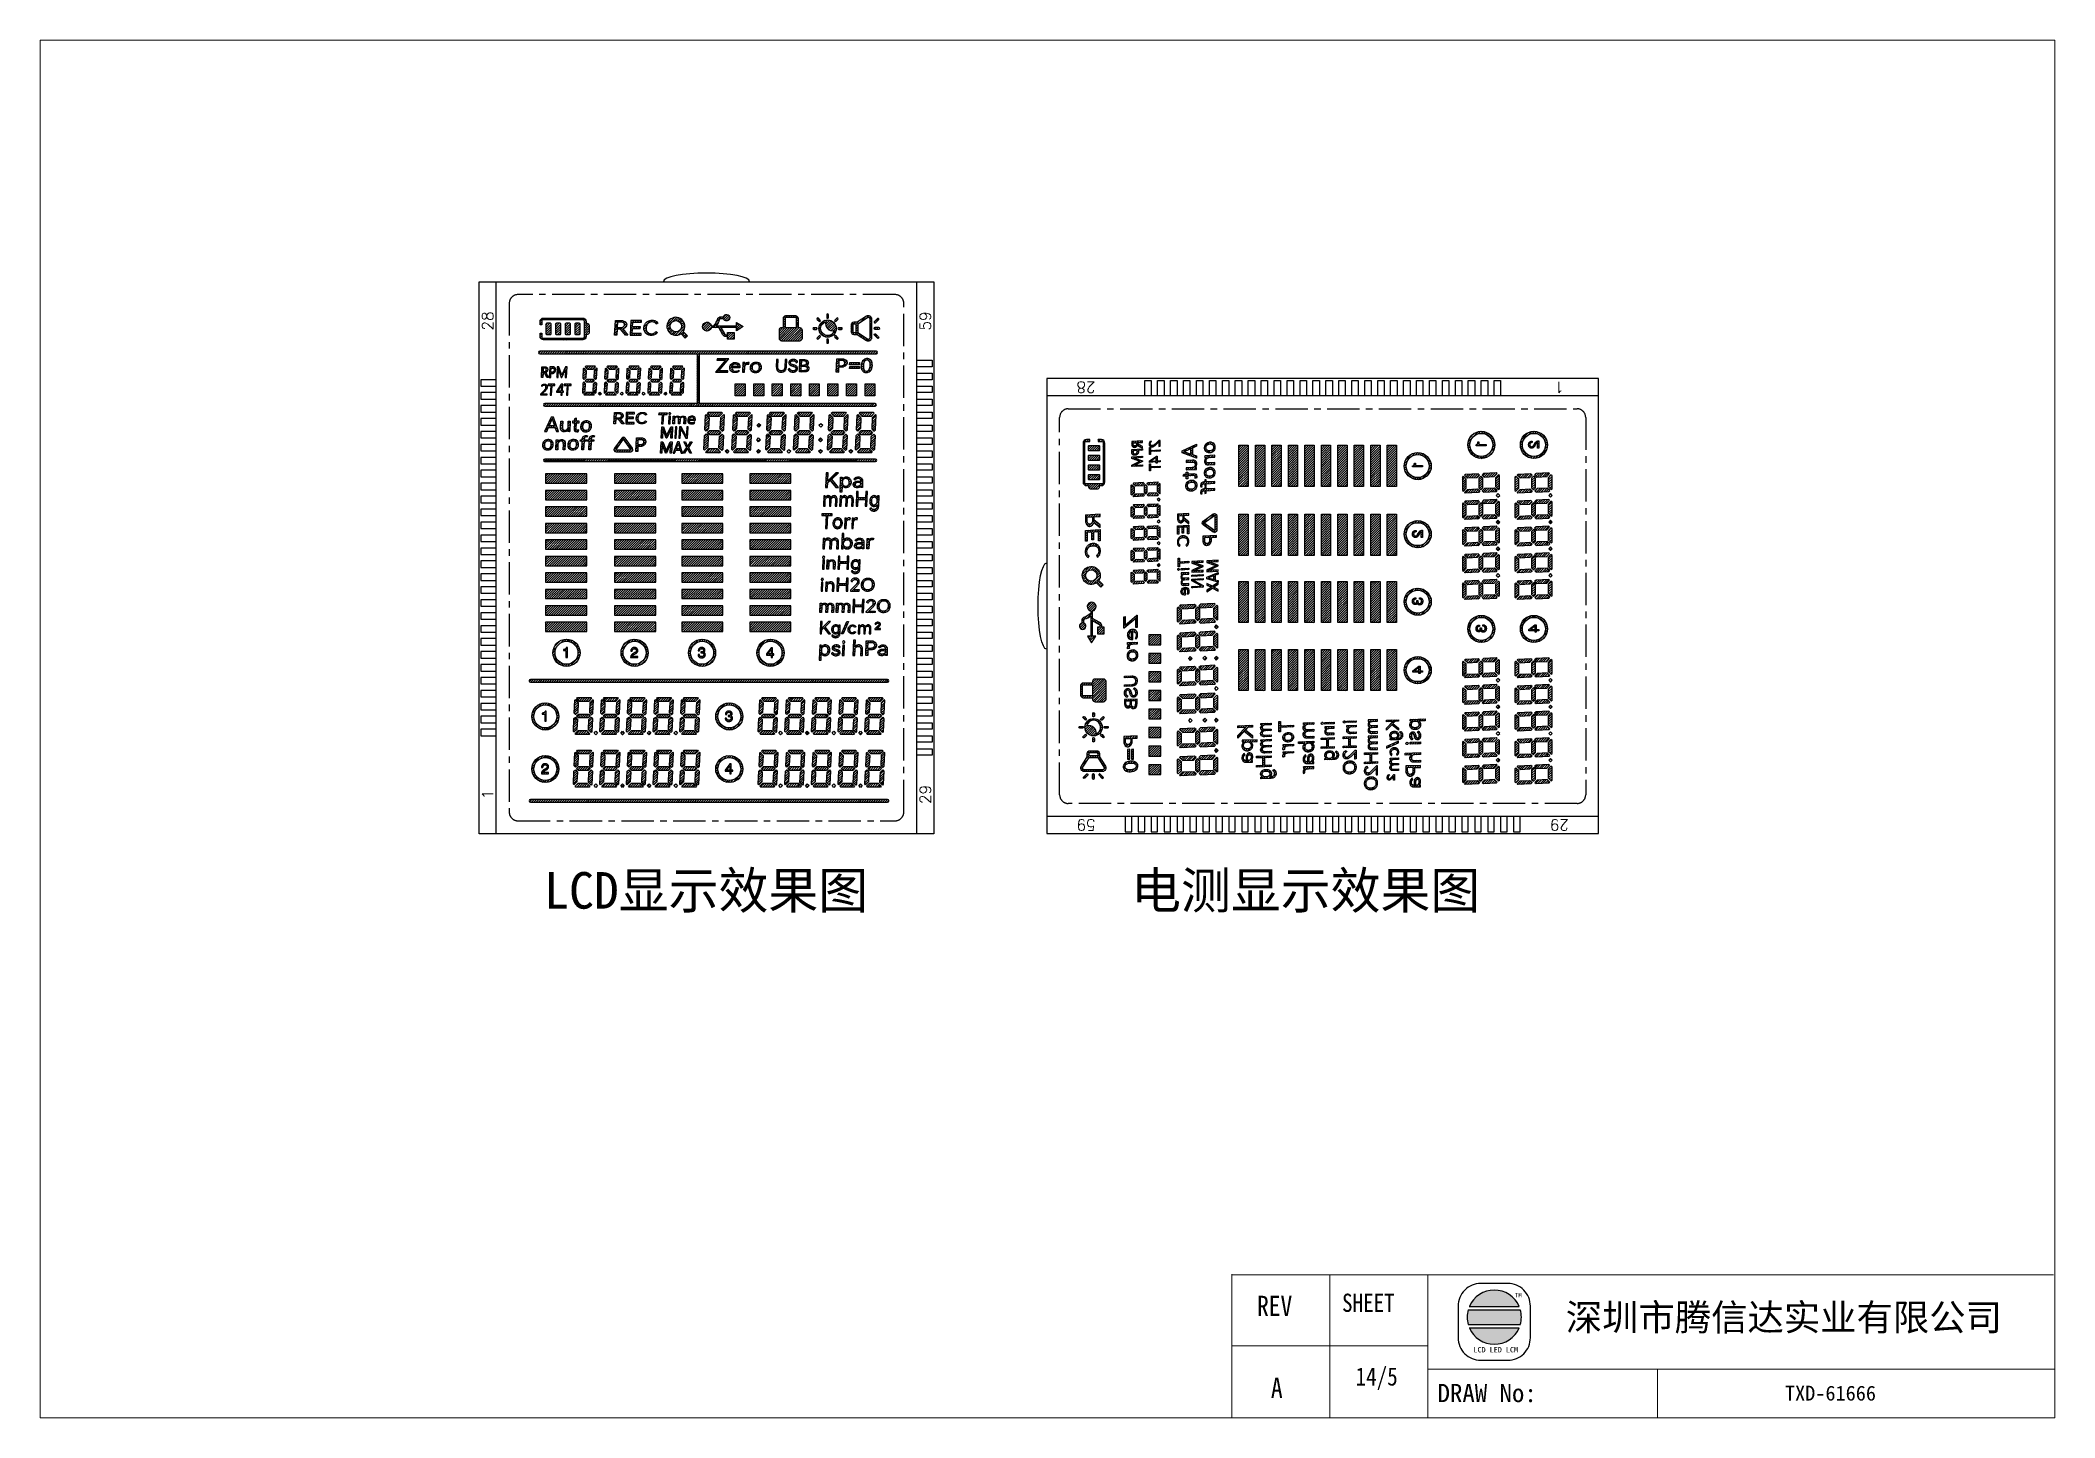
# Model space of a CAD drawing. Header units: millimetres. Extents: x 496 to 1208, y 1378 to 1539.
# Drawn here: x 974.3 to 1207.8, y 1377.7 to 1537.3 of the extents above; entities that cross this region are included whole.
import ezdxf
from ezdxf.enums import TextEntityAlignment as Align

# ---------------------------------------------------------------- set-up
doc = ezdxf.new("R2010")
doc.units = ezdxf.units.MM
doc.header["$LTSCALE"] = 3
doc.linetypes.add('CENTER', pattern=[2, 1.25, -0.25, 0.25, -0.25])
for name, color, linetype in [('1', 7, 'Continuous'), ('B3', 3, 'Continuous'), ('dwg', 7, 'Continuous'), ('SPEC', 2, 'Continuous'), ('SY', 6, 'Continuous')]:
    doc.layers.add(name, color=color, linetype=linetype)
doc.styles.add('4534', font='simhei.ttf')
doc.styles.add('romans', font='romans.shx')
doc.styles.add('SSS_Dim', font='romans.shx')
pattern_1 = [(45, (202.90686, 3937.36203), (-0.134703842, 0.134703842), [])]
pattern_2 = [(225, (-1337.04233, 2320.39868), (-0.134703842, 0.134703842), [])]

msp = doc.modelspace()

# ---------------------------------------------------------------- texts
at = {"style": 'romans'}
for s, rotation, p in [('28', 90, (1026.185, 1504.799)), ('59', 90, (1076.905, 1504.799)), ('28', 180, (1095.521, 1497.121)), ('1', 180, (1150.376, 1497.121)), ('1', 90, (1026.185, 1449.944)), ('29', 90, (1076.905, 1449.944)), ('59', 180, (1095.521, 1446.401)), ('29', 180, (1150.376, 1446.401))]:
    msp.add_text(s, height=1.29, rotation=rotation, dxfattribs=at).set_placement(p, align=Align.MIDDLE)
at = {"color": 7, "lineweight": 20}
msp.add_text('TXD-61666', height=1.7233, dxfattribs=at).set_placement((1176.52, 1379.722))
at = {"layer": '1', "color": 7, "lineweight": 20, "width": 0.85}
for s, height, p in [('REV', 2.3469, (1115.349, 1389.521)), ('SHEET', 2.1122, (1125.193, 1389.997))]:
    msp.add_text(s, height=height, dxfattribs=at).set_placement(p)
at = {"layer": '1', "lineweight": 20, "width": 0.85}
for s, height, p in [('A', 2.347, (1116.953, 1380.038)), ('14/5', 2.1122, (1126.762, 1381.461))]:
    msp.add_text(s, height=height, dxfattribs=at).set_placement(p)
at = {"layer": '1', "color": 7, "lineweight": 20, "insert": (1136.266, 1381.65), "char_height": 2.1122, "width": 28.19015, "attachment_point": 1}
msp.add_mtext('DRAW No:', dxfattribs=at)
at = {"layer": 'B3', "color": 0, "insert": (1151.123, 1390.909), "char_height": 3.08772, "width": 56.98795, "attachment_point": 1, "style": 'SSS_Dim'}
msp.add_mtext('{\\fSimSun|b0|i0|c134|p2;深圳市腾信达实业有限公司}', dxfattribs=at)
at = {"layer": 'dwg', "insert": (1145.208, 1393.069), "char_height": 0.52412, "width": 1.0305, "attachment_point": 1, "style": 'SSS_Dim'}
msp.add_mtext('{\\fSimSun|b0|i0|c134|p2;\\P\\fSimSun|b0|i0|c0|p2;TM}', dxfattribs=at)
at = {"layer": 'SPEC', "lineweight": 30, "style": '4534'}
for s, p in [('LCD显示效果图', (1032.727, 1436.712)), ('电测显示效果图', (1100.747, 1436.712))]:
    msp.add_text(s, height=4.2377, dxfattribs=at).set_placement(p)

# ---------------------------------------------------------------- blocks, each defined once
blk = doc.blocks.new('A$C70BC3166')
at = {"layer": 'dwg'}
for color, points in [(142, [(6.63, 5.84, 0.661155), (1.21, 5.84)]), (94, [(6.75, 3.88, 0.140203), (6.75, 5.49), (1.09, 5.49, 0.140203), (1.09, 3.88)]), (1, [(1.21, 3.53, 0.661155), (6.63, 3.53)])]:
    blk.add_hatch(color=color, dxfattribs=at).paths.add_polyline_path(points)
for p, q in [((1.09, 5.49), (6.75, 5.49)), ((1.21, 5.84), (6.63, 5.84)), ((1.09, 3.88), (6.75, 3.88)), ((1.21, 3.53), (6.63, 3.53))]:
    blk.add_line(p, q, dxfattribs=at)
blk.add_lwpolyline([(2.45, 0), (5.39, 0, 0.414214), (7.84, 2.45), (7.84, 5.88, 0.414214), (5.39, 8.33), (2.45, 8.33, 0.414214), (0, 5.88), (0, 2.45, 0.414214)], format="xyb", close=True, dxfattribs=at)
for start, end in [(23.0582, 156.9418), (164.038, 195.962), (344.038, 15.962), (203.0582, 336.9418)]:
    blk.add_arc((3.92, 4.68), 2.94, start, end, dxfattribs=at)
at = {"layer": 'dwg', "insert": (1.66, 1.44), "char_height": 0.588, "width": 12.9748, "attachment_point": 1, "style": 'SSS_Dim'}
blk.add_mtext('{\\fSimSun|b0|i0|c134|p2;LCD LED LCM}', dxfattribs=at)

# ---------------------------------------------------------------- hatches: boundary and pattern name
at = {"linetype": 'Continuous'}
h = msp.add_hatch(dxfattribs=at)
h.set_pattern_fill('ANSI31', color=256, scale=0.06, style=0)
h.set_pattern_definition(pattern_1)
h.paths.add_polyline_path([(1032.451, 1503.388), (1032.451, 1502.998, 0.4142136), (1032.646, 1502.804), (1037.194, 1502.804, 0.4142136), (1037.388, 1502.998), (1037.388, 1504.75, 0.4142136), (1037.194, 1504.944), (1032.646, 1504.944, 0.4142136), (1032.451, 1504.75), (1032.451, 1504.36), (1032.257, 1504.36), (1032.257, 1504.75, -0.4142136), (1032.646, 1505.139), (1037.194, 1505.139, -0.4142136), (1037.583, 1504.75), (1037.583, 1504.524, -0.1360475), (1037.781, 1504.502, -0.3033467), (1037.961, 1504.232), (1037.961, 1503.516, -0.4142136), (1037.669, 1503.224), (1037.583, 1503.224), (1037.583, 1502.998, -0.4142136), (1037.194, 1502.609), (1032.646, 1502.609, -0.4142136), (1032.257, 1502.998), (1032.257, 1503.388)])
h = msp.add_hatch(dxfattribs=at)
h.set_pattern_fill('ANSI31', color=256, scale=0.06, style=0)
h.set_pattern_definition(pattern_1)
h.paths.add_polyline_path([(1032.937, 1503.32), (1032.937, 1504.428, -0.4142136), (1033.035, 1504.526), (1033.453, 1504.526, -0.4142136), (1033.55, 1504.428), (1033.55, 1503.32, -0.4142136), (1033.453, 1503.223), (1033.035, 1503.223, -0.4142136)])
h = msp.add_hatch(dxfattribs=at)
h.set_pattern_fill('ANSI31', color=256, scale=0.06, style=0)
h.set_pattern_definition(pattern_1)
h.paths.add_polyline_path([(1034.055, 1503.32), (1034.055, 1504.428, -0.4142136), (1034.152, 1504.526), (1034.57, 1504.526, -0.4142136), (1034.667, 1504.428), (1034.667, 1503.32, -0.4142136), (1034.57, 1503.223), (1034.152, 1503.223, -0.4142136)])
h = msp.add_hatch(dxfattribs=at)
h.set_pattern_fill('ANSI31', color=256, scale=0.06, style=0)
h.set_pattern_definition(pattern_1)
h.paths.add_polyline_path([(1035.172, 1503.32), (1035.172, 1504.428, -0.4142136), (1035.269, 1504.526), (1035.688, 1504.526, -0.4142136), (1035.785, 1504.428), (1035.785, 1503.32, -0.4142136), (1035.688, 1503.223), (1035.269, 1503.223, -0.4142136)])
h = msp.add_hatch(dxfattribs=at)
h.set_pattern_fill('ANSI31', color=256, scale=0.06, style=0)
h.set_pattern_definition(pattern_1)
h.paths.add_polyline_path([(1036.29, 1503.32), (1036.29, 1504.428, -0.4142136), (1036.387, 1504.526), (1036.805, 1504.526, -0.4142136), (1036.902, 1504.428), (1036.902, 1503.32, -0.4142136), (1036.805, 1503.223), (1036.387, 1503.223, -0.4142136)])
h = msp.add_hatch(dxfattribs=at)
h.set_pattern_fill('ANSI31', color=256, scale=0.06, style=0)
h.set_pattern_definition(pattern_1)
h.paths.add_polyline_path([(1042.289, 1504.266), (1042.262, 1504.188), (1042.219, 1504.116), (1042.172, 1504.063), (1042.106, 1504.005), (1042.03, 1503.956), (1041.942, 1503.916), (1041.849, 1503.886), (1042.442, 1503.155), (1042.139, 1503.155), (1041.585, 1503.852), (1041.182, 1503.852), (1041.146, 1503.155), (1040.898, 1503.155), (1040.987, 1504.855), (1041.613, 1504.855), (1041.716, 1504.85), (1041.814, 1504.838), (1041.906, 1504.817), (1041.982, 1504.791), (1042.068, 1504.75), (1042.143, 1504.701), (1042.204, 1504.642), (1042.226, 1504.615), (1042.267, 1504.544), (1042.292, 1504.469), (1042.302, 1504.387), (1042.301, 1504.351)])
h.paths.add_polyline_path([(1041.225, 1504.673), (1041.573, 1504.673), (1041.681, 1504.668), (1041.779, 1504.651), (1041.862, 1504.623), (1041.929, 1504.585), (1041.95, 1504.568), (1042.003, 1504.505), (1042.033, 1504.433), (1042.039, 1504.351), (1042.038, 1504.328), (1042.017, 1504.248), (1041.972, 1504.179), (1041.906, 1504.12), (1041.836, 1504.083), (1041.751, 1504.055), (1041.652, 1504.038), (1041.539, 1504.032), (1041.191, 1504.032)])
h = msp.add_hatch(dxfattribs=at)
h.set_pattern_fill('ANSI31', color=256, scale=0.06, style=0)
h.set_pattern_definition(pattern_1)
h.paths.add_polyline_path([(1044.023, 1504.857), (1044.013, 1504.673), (1043.011, 1504.673), (1042.983, 1504.125), (1043.879, 1504.125), (1043.869, 1503.942), (1042.973, 1503.942), (1042.941, 1503.339), (1043.973, 1503.339), (1043.964, 1503.155), (1042.684, 1503.155), (1042.774, 1504.857)])
h = msp.add_hatch(dxfattribs=at)
h.set_pattern_fill('ANSI31', color=256, scale=0.06, style=0)
h.set_pattern_definition(pattern_1)
h.paths.add_polyline_path([(1045.045, 1504.667), (1044.955, 1504.637), (1044.892, 1504.606), (1044.815, 1504.556), (1044.748, 1504.497), (1044.69, 1504.429), (1044.648, 1504.364), (1044.611, 1504.293), (1044.582, 1504.217), (1044.561, 1504.135), (1044.549, 1504.05), (1044.546, 1504.007), (1044.546, 1503.919), (1044.553, 1503.836), (1044.57, 1503.757), (1044.595, 1503.684), (1044.61, 1503.649), (1044.653, 1503.573), (1044.704, 1503.505), (1044.767, 1503.448), (1044.828, 1503.406), (1044.91, 1503.366), (1044.998, 1503.339), (1045.092, 1503.324), (1045.169, 1503.32), (1045.268, 1503.326), (1045.358, 1503.345), (1045.44, 1503.374), (1045.516, 1503.417), (1045.583, 1503.471), (1045.644, 1503.537), (1045.673, 1503.578), (1045.867, 1503.48), (1045.817, 1503.407), (1045.758, 1503.342), (1045.688, 1503.284), (1045.609, 1503.234), (1045.587, 1503.223), (1045.501, 1503.186), (1045.411, 1503.158), (1045.315, 1503.14), (1045.215, 1503.13), (1045.165, 1503.129), (1045.064, 1503.134), (1044.969, 1503.147), (1044.878, 1503.169), (1044.79, 1503.199), (1044.706, 1503.237), (1044.7, 1503.241), (1044.624, 1503.287), (1044.555, 1503.341), (1044.494, 1503.399), (1044.438, 1503.466), (1044.391, 1503.538), (1044.383, 1503.552), (1044.347, 1503.623), (1044.32, 1503.698), (1044.299, 1503.775), (1044.288, 1503.856), (1044.283, 1503.941), (1044.284, 1504.007), (1044.293, 1504.094), (1044.307, 1504.178), (1044.33, 1504.257), (1044.36, 1504.335), (1044.398, 1504.408), (1044.43, 1504.462), (1044.485, 1504.535), (1044.546, 1504.603), (1044.612, 1504.663), (1044.685, 1504.718), (1044.765, 1504.765), (1044.781, 1504.773), (1044.868, 1504.812), (1044.958, 1504.842), (1045.053, 1504.863), (1045.15, 1504.877), (1045.25, 1504.882), (1045.256, 1504.882), (1045.359, 1504.877), (1045.455, 1504.863), (1045.546, 1504.841), (1045.63, 1504.808), (1045.669, 1504.789), (1045.746, 1504.741), (1045.812, 1504.686), (1045.868, 1504.622), (1045.913, 1504.551), (1045.923, 1504.531), (1045.717, 1504.434), (1045.669, 1504.507), (1045.612, 1504.568), (1045.546, 1504.616), (1045.471, 1504.653), (1045.387, 1504.677), (1045.295, 1504.69), (1045.241, 1504.692), (1045.14, 1504.686)])
h = msp.add_hatch(dxfattribs=at)
h.set_pattern_fill('ANSI31', color=256, scale=0.06, style=0)
h.set_pattern_definition(pattern_1)
h.paths.add_polyline_path([(1049.077, 1502.822), (1048.582, 1503.328, -11.4106721), (1048.84, 1503.581), (1049.335, 1503.074)])
h.paths.add_polyline_path([(1047.996, 1504.844, -1), (1047.996, 1503.527, -1)])
h = msp.add_hatch(dxfattribs=at)
h.set_pattern_fill('ANSI31', color=256, scale=0.06, style=0)
h.set_pattern_definition(pattern_1)
h.paths.add_polyline_path([(1055.808, 1504.143), (1055.037, 1503.674), (1055.037, 1504.033), (1053.219, 1504.033), (1053.623, 1503.305, 0.2723246), (1053.798, 1503.202), (1053.99, 1503.202), (1053.99, 1503.466), (1054.755, 1503.466), (1054.755, 1502.703), (1053.99, 1502.703), (1053.99, 1502.982), (1053.798, 1502.982, -0.2723246), (1053.431, 1503.198), (1052.967, 1504.033), (1052.107, 1504.033, -9.2736029), (1052.107, 1504.253), (1052.398, 1504.253, 0.1134289), (1052.808, 1504.983, -0.3325855), (1053.211, 1505.284), (1053.5, 1505.284, -6.6745367), (1053.503, 1505.064), (1053.211, 1505.064, 0.3325855), (1053.019, 1504.921, -0.0901668), (1052.683, 1504.253), (1055.037, 1504.253), (1055.037, 1504.612)])
h = msp.add_hatch(dxfattribs=at)
h.set_pattern_fill('ANSI31', color=256, scale=0.06, style=0)
h.set_pattern_definition(pattern_1)
h.paths.add_polyline_path([(1059.992, 1503.746, -0.4142136), (1060.292, 1504.046), (1060.451, 1504.046), (1060.451, 1505.118, -0.4142136), (1060.751, 1505.418), (1061.855, 1505.418, -0.4142136), (1062.155, 1505.118), (1062.155, 1504.046, -0.0699117), (1062.373, 1504.04, -0.3578057), (1062.614, 1503.746), (1062.614, 1502.77, -0.4142136), (1062.314, 1502.47), (1060.292, 1502.47, -0.4142136), (1059.992, 1502.77)])
h.paths.add_polyline_path([(1060.651, 1505.118, -0.4142136), (1060.751, 1505.218), (1061.855, 1505.218, -0.4142136), (1061.955, 1505.118), (1061.955, 1504.046), (1060.651, 1504.046)])
h = msp.add_hatch(dxfattribs=at)
h.set_pattern_fill('ANSI31', color=256, scale=0.06, style=0)
h.set_pattern_definition(pattern_1)
h.paths.add_polyline_path([(1063.964, 1503.819, -1), (1063.964, 1504.019), (1064.278, 1504.019, -1), (1064.278, 1503.819)])
h = msp.add_hatch(dxfattribs=at)
h.set_pattern_fill('ANSI31', color=256, scale=0.06, style=0)
h.set_pattern_definition(pattern_1)
h.paths.add_polyline_path([(1064.363, 1504.985, -1), (1064.505, 1505.126), (1064.727, 1504.904, -1), (1064.586, 1504.762)])
h = msp.add_hatch(dxfattribs=at)
h.set_pattern_fill('ANSI31', color=256, scale=0.06, style=0)
h.set_pattern_definition(pattern_1)
h.paths.add_polyline_path([(1065.57, 1504.926, -1), (1065.57, 1502.912, -1)])
h.paths.add_polyline_path([(1065.388, 1504.705, 0.5773503), (1066.342, 1503.684, -1.7320508)])
h = msp.add_hatch(dxfattribs=at)
h.set_pattern_fill('ANSI31', color=256, scale=0.06, style=0)
h.set_pattern_definition(pattern_1)
h.paths.add_polyline_path([(1065.47, 1505.526, -1), (1065.67, 1505.526), (1065.67, 1505.211, -1), (1065.47, 1505.211)])
h = msp.add_hatch(dxfattribs=at)
h.set_pattern_fill('ANSI31', color=256, scale=0.06, style=0)
h.set_pattern_definition(pattern_1)
h.paths.add_polyline_path([(1066.636, 1505.126, -1), (1066.777, 1504.985), (1066.555, 1504.762, -1), (1066.413, 1504.904)])
h = msp.add_hatch(dxfattribs=at)
h.set_pattern_fill('ANSI31', color=256, scale=0.06, style=0)
h.set_pattern_definition(pattern_1)
h.paths.add_polyline_path([(1067.177, 1504.019, -1), (1067.177, 1503.819), (1066.863, 1503.819, -1), (1066.863, 1504.019)])
h = msp.add_hatch(dxfattribs=at)
h.set_pattern_fill('ANSI31', color=256, scale=0.06, style=0)
h.set_pattern_definition(pattern_1)
h.paths.add_polyline_path([(1068.605, 1503.244, -0.4142136), (1068.305, 1503.544), (1068.305, 1504.344, -0.4142136), (1068.605, 1504.644), (1069.018, 1504.644), (1070.08, 1505.336, -0.5954862), (1070.699, 1505.001), (1070.699, 1502.887, -0.5954862), (1070.08, 1502.552), (1069.018, 1503.244)])
h.paths.add_polyline_path([(1069.078, 1504.444), (1070.19, 1505.169, -0.5954862), (1070.499, 1505.001), (1070.499, 1502.887, -0.5954862), (1070.19, 1502.719), (1069.078, 1503.444)])
h.paths.add_polyline_path([(1068.605, 1503.444, -0.4142136), (1068.505, 1503.544), (1068.505, 1504.344, -0.4142136), (1068.605, 1504.444), (1068.878, 1504.444), (1068.878, 1503.444)])
h = msp.add_hatch(dxfattribs=at)
h.set_pattern_fill('ANSI31', color=256, scale=0.06, style=0)
h.set_pattern_definition(pattern_1)
h.paths.add_polyline_path([(1071.518, 1504.044, -1), (1071.518, 1503.844), (1071.042, 1503.844, -1), (1071.042, 1504.044)])
h = msp.add_hatch(dxfattribs=at)
h.set_pattern_fill('ANSI31', color=256, scale=0.06, style=0)
h.set_pattern_definition(pattern_1)
h.paths.add_polyline_path([(1071.341, 1505.076, -1), (1071.482, 1504.934), (1071.146, 1504.598, -1), (1071.005, 1504.739)])
h = msp.add_hatch(dxfattribs=at)
h.set_pattern_fill('ANSI31', color=256, scale=0.06, style=0)
h.set_pattern_definition(pattern_1)
h.paths.add_polyline_path([(1064.505, 1502.712, -1), (1064.363, 1502.854), (1064.586, 1503.076, -1), (1064.727, 1502.935)])
h = msp.add_hatch(dxfattribs=at)
h.set_pattern_fill('ANSI31', color=256, scale=0.06, style=0)
h.set_pattern_definition(pattern_1)
h.paths.add_polyline_path([(1065.67, 1502.312, -1), (1065.47, 1502.312), (1065.47, 1502.627, -1), (1065.67, 1502.627)])
h = msp.add_hatch(dxfattribs=at)
h.set_pattern_fill('ANSI31', color=256, scale=0.06, style=0)
h.set_pattern_definition(pattern_1)
h.paths.add_polyline_path([(1066.777, 1502.854, -1), (1066.636, 1502.712), (1066.413, 1502.935, -1), (1066.555, 1503.076)])
h = msp.add_hatch(dxfattribs=at)
h.set_pattern_fill('ANSI31', color=256, scale=0.06, style=0)
h.set_pattern_definition(pattern_1)
h.paths.add_polyline_path([(1071.005, 1503.149, -1), (1071.146, 1503.29), (1071.482, 1502.954, -1), (1071.341, 1502.812)])
h = msp.add_hatch(dxfattribs=at)
h.set_pattern_fill('ANSI31', color=256, scale=0.06, style=0)
h.set_pattern_definition(pattern_1)
h.paths.add_polyline_path([(1033.132, 1499.087), (1033.124, 1499.055), (1033.114, 1499.024), (1033.101, 1498.995), (1033.086, 1498.968), (1033.068, 1498.943), (1033.048, 1498.919), (1033.025, 1498.897), (1033.001, 1498.878), (1032.974, 1498.86), (1032.944, 1498.844), (1032.912, 1498.83), (1032.908, 1498.828), (1032.93, 1498.81), (1032.951, 1498.787), (1032.965, 1498.769), (1032.979, 1498.745), (1032.996, 1498.716), (1033.015, 1498.682), (1033.033, 1498.646), (1033.23, 1498.257), (1033.043, 1498.257), (1032.874, 1498.605), (1032.855, 1498.642), (1032.837, 1498.673), (1032.82, 1498.7), (1032.804, 1498.72), (1032.788, 1498.736), (1032.783, 1498.74), (1032.76, 1498.754), (1032.736, 1498.763), (1032.709, 1498.769), (1032.685, 1498.77), (1032.598, 1498.77), (1032.571, 1498.257), (1032.412, 1498.257), (1032.477, 1499.496), (1032.814, 1499.496), (1032.85, 1499.495), (1032.884, 1499.491), (1032.917, 1499.485), (1032.947, 1499.476), (1032.976, 1499.464), (1033.003, 1499.45), (1033.028, 1499.434), (1033.051, 1499.414), (1033.06, 1499.406), (1033.081, 1499.381), (1033.099, 1499.355), (1033.114, 1499.326), (1033.126, 1499.295), (1033.134, 1499.262), (1033.139, 1499.227), (1033.142, 1499.19), (1033.141, 1499.156), (1033.138, 1499.121)])
h.paths.add_polyline_path([(1032.627, 1499.334), (1032.785, 1499.334), (1032.813, 1499.333), (1032.844, 1499.329), (1032.871, 1499.322), (1032.895, 1499.313), (1032.915, 1499.3), (1032.934, 1499.284), (1032.935, 1499.283), (1032.951, 1499.263), (1032.963, 1499.239), (1032.971, 1499.212), (1032.975, 1499.182), (1032.976, 1499.147), (1032.974, 1499.126), (1032.968, 1499.093), (1032.959, 1499.064), (1032.946, 1499.037), (1032.93, 1499.013), (1032.911, 1498.991), (1032.894, 1498.976), (1032.871, 1498.961), (1032.847, 1498.948), (1032.82, 1498.94), (1032.792, 1498.934), (1032.761, 1498.933), (1032.606, 1498.933)])
h = msp.add_hatch(dxfattribs=at)
h.set_pattern_fill('ANSI31', color=256, scale=0.06, style=0)
h.set_pattern_definition(pattern_1)
h.paths.add_polyline_path([(1033.703, 1499.496), (1033.74, 1499.495), (1033.775, 1499.492), (1033.808, 1499.486), (1033.839, 1499.478), (1033.869, 1499.468), (1033.896, 1499.456), (1033.923, 1499.441), (1033.947, 1499.424), (1033.969, 1499.405), (1033.978, 1499.397), (1033.998, 1499.373), (1034.016, 1499.347), (1034.031, 1499.319), (1034.044, 1499.288), (1034.053, 1499.256), (1034.06, 1499.222), (1034.064, 1499.186), (1034.065, 1499.149), (1034.065, 1499.118), (1034.061, 1499.081), (1034.056, 1499.045), (1034.048, 1499.011), (1034.037, 1498.978), (1034.024, 1498.946), (1034.008, 1498.916), (1033.99, 1498.887), (1033.97, 1498.86), (1033.947, 1498.835), (1033.931, 1498.819), (1033.906, 1498.798), (1033.879, 1498.779), (1033.852, 1498.762), (1033.823, 1498.747), (1033.793, 1498.735), (1033.763, 1498.726), (1033.731, 1498.719), (1033.699, 1498.714), (1033.665, 1498.712), (1033.635, 1498.712), (1033.51, 1498.712), (1033.487, 1498.257), (1033.328, 1498.257), (1033.393, 1499.496)])
h.paths.add_polyline_path([(1033.864, 1499.265), (1033.876, 1499.247), (1033.886, 1499.226), (1033.893, 1499.202), (1033.898, 1499.176), (1033.9, 1499.146), (1033.9, 1499.114), (1033.899, 1499.101), (1033.894, 1499.066), (1033.886, 1499.035), (1033.876, 1499.006), (1033.862, 1498.981), (1033.846, 1498.958), (1033.827, 1498.937), (1033.824, 1498.936), (1033.803, 1498.919), (1033.781, 1498.906), (1033.756, 1498.895), (1033.729, 1498.886), (1033.699, 1498.88), (1033.668, 1498.876), (1033.633, 1498.875), (1033.519, 1498.875), (1033.543, 1499.335), (1033.676, 1499.335), (1033.704, 1499.334), (1033.736, 1499.331), (1033.765, 1499.325), (1033.79, 1499.318), (1033.813, 1499.308), (1033.833, 1499.296), (1033.849, 1499.282)])
h = msp.add_hatch(dxfattribs=at)
h.set_pattern_fill('ANSI31', color=256, scale=0.06, style=0)
h.set_pattern_definition(pattern_1)
h.paths.add_polyline_path([(1034.438, 1499.496), (1034.736, 1498.638), (1034.751, 1498.596), (1034.762, 1498.559), (1034.766, 1498.546), (1034.77, 1498.556), (1034.784, 1498.589), (1034.798, 1498.623), (1034.807, 1498.643), (1035.202, 1499.496), (1035.382, 1499.496), (1035.317, 1498.257), (1035.159, 1498.257), (1035.202, 1499.088), (1035.204, 1499.116), (1035.206, 1499.147), (1035.208, 1499.166), (1034.792, 1498.257), (1034.712, 1498.257), (1034.389, 1499.169), (1034.389, 1499.165), (1034.386, 1499.121), (1034.385, 1499.088), (1034.341, 1498.257), (1034.185, 1498.257), (1034.251, 1499.496)])
h = msp.add_hatch(dxfattribs=at)
h.set_pattern_fill('ANSI31', color=256, scale=0.06, style=0)
h.set_pattern_definition(pattern_1)
h.paths.add_polyline_path([(1037.298, 1499.306), (1037.332, 1499.341), (1037.598, 1499.038), (1037.557, 1498.223), (1037.357, 1498.025), (1037.24, 1498.158)])
h = msp.add_hatch(dxfattribs=at)
h.set_pattern_fill('ANSI31', color=256, scale=0.06, style=0)
h.set_pattern_definition(pattern_1)
h.paths.add_polyline_path([(1038.627, 1499.554), (1038.695, 1499.481), (1038.414, 1499.201), (1037.721, 1499.201), (1037.474, 1499.482), (1037.547, 1499.554)])
h = msp.add_hatch(dxfattribs=at)
h.set_pattern_fill('ANSI31', color=256, scale=0.06, style=0)
h.set_pattern_definition(pattern_1)
h.paths.add_polyline_path([(1038.497, 1498.214), (1038.538, 1499.043), (1038.83, 1499.334), (1038.865, 1499.295), (1038.807, 1498.135), (1038.678, 1498.009)])
h = msp.add_hatch(dxfattribs=at)
h.set_pattern_fill('ANSI31', color=256, scale=0.06, style=0)
h.set_pattern_definition(pattern_1)
h.paths.add_polyline_path([(1039.827, 1499.306), (1039.862, 1499.341), (1040.128, 1499.038), (1040.087, 1498.223), (1039.886, 1498.025), (1039.769, 1498.158)])
h = msp.add_hatch(dxfattribs=at)
h.set_pattern_fill('ANSI31', color=256, scale=0.06, style=0)
h.set_pattern_definition(pattern_1)
h.paths.add_polyline_path([(1041.157, 1499.554), (1041.224, 1499.481), (1040.943, 1499.201), (1040.25, 1499.201), (1040.004, 1499.482), (1040.076, 1499.554)])
h = msp.add_hatch(dxfattribs=at)
h.set_pattern_fill('ANSI31', color=256, scale=0.06, style=0)
h.set_pattern_definition(pattern_1)
h.paths.add_polyline_path([(1041.026, 1498.214), (1041.068, 1499.043), (1041.36, 1499.334), (1041.395, 1499.295), (1041.336, 1498.135), (1041.208, 1498.009)])
h = msp.add_hatch(dxfattribs=at)
h.set_pattern_fill('ANSI31', color=256, scale=0.06, style=0)
h.set_pattern_definition(pattern_1)
h.paths.add_polyline_path([(1042.356, 1499.306), (1042.391, 1499.341), (1042.657, 1499.038), (1042.616, 1498.223), (1042.415, 1498.025), (1042.299, 1498.158)])
h = msp.add_hatch(dxfattribs=at)
h.set_pattern_fill('ANSI31', color=256, scale=0.06, style=0)
h.set_pattern_definition(pattern_1)
h.paths.add_polyline_path([(1043.686, 1499.554), (1043.754, 1499.481), (1043.473, 1499.201), (1042.78, 1499.201), (1042.533, 1499.482), (1042.605, 1499.554)])
h = msp.add_hatch(dxfattribs=at)
h.set_pattern_fill('ANSI31', color=256, scale=0.06, style=0)
h.set_pattern_definition(pattern_1)
h.paths.add_polyline_path([(1043.556, 1498.214), (1043.597, 1499.043), (1043.889, 1499.334), (1043.924, 1499.295), (1043.866, 1498.135), (1043.737, 1498.009)])
h = msp.add_hatch(dxfattribs=at)
h.set_pattern_fill('ANSI31', color=256, scale=0.06, style=0)
h.set_pattern_definition(pattern_1)
h.paths.add_polyline_path([(1044.886, 1499.306), (1044.921, 1499.341), (1045.187, 1499.038), (1045.146, 1498.223), (1044.945, 1498.025), (1044.828, 1498.158)])
h = msp.add_hatch(dxfattribs=at)
h.set_pattern_fill('ANSI31', color=256, scale=0.06, style=0)
h.set_pattern_definition(pattern_1)
h.paths.add_polyline_path([(1046.216, 1499.554), (1046.283, 1499.481), (1046.002, 1499.201), (1045.309, 1499.201), (1045.063, 1499.482), (1045.135, 1499.554)])
h = msp.add_hatch(dxfattribs=at)
h.set_pattern_fill('ANSI31', color=256, scale=0.06, style=0)
h.set_pattern_definition(pattern_1)
h.paths.add_polyline_path([(1046.085, 1498.214), (1046.127, 1499.043), (1046.418, 1499.334), (1046.454, 1499.295), (1046.395, 1498.135), (1046.266, 1498.009)])
h = msp.add_hatch(dxfattribs=at)
h.set_pattern_fill('ANSI31', color=256, scale=0.06, style=0)
h.set_pattern_definition(pattern_1)
h.paths.add_polyline_path([(1047.415, 1499.306), (1047.45, 1499.341), (1047.716, 1499.038), (1047.675, 1498.223), (1047.474, 1498.025), (1047.357, 1498.158)])
h = msp.add_hatch(dxfattribs=at)
h.set_pattern_fill('ANSI31', color=256, scale=0.06, style=0)
h.set_pattern_definition(pattern_1)
h.paths.add_polyline_path([(1048.745, 1499.554), (1048.812, 1499.481), (1048.532, 1499.201), (1047.839, 1499.201), (1047.592, 1499.482), (1047.664, 1499.554)])
h = msp.add_hatch(dxfattribs=at)
h.set_pattern_fill('ANSI31', color=256, scale=0.06, style=0)
h.set_pattern_definition(pattern_1)
h.paths.add_polyline_path([(1048.614, 1498.214), (1048.656, 1499.043), (1048.948, 1499.334), (1048.983, 1499.295), (1048.925, 1498.135), (1048.796, 1498.009)])
h = msp.add_hatch(dxfattribs=at)
h.set_pattern_fill('ANSI31', color=256, scale=0.06, style=0)
h.set_pattern_definition(pattern_1)
h.paths.add_polyline_path([(1052.76, 1500.243), (1052.769, 1500.423), (1054.115, 1500.423), (1054.112, 1500.363), (1052.968, 1499.029), (1054.021, 1499.029), (1054.013, 1498.849), (1052.606, 1498.849), (1052.609, 1498.918), (1053.745, 1500.243)])
h = msp.add_hatch(dxfattribs=at)
h.set_pattern_fill('ANSI31', color=256, scale=0.06, style=0)
h.set_pattern_definition(pattern_1)
h.paths.add_polyline_path([(1055.281, 1499.871, -0.1913106), (1055.422, 1499.525, -0.0212054), (1055.416, 1499.361), (1054.483, 1499.361, 0.2156984), (1054.592, 1499.084, 0.1471697), (1054.76, 1498.997, 0.1858869), (1055.306, 1499.104), (1055.309, 1499.105), (1055.3, 1498.928, -0.1167339), (1054.828, 1498.823, -0.1411516), (1054.48, 1498.903, -0.0541463), (1054.399, 1498.965, -0.1901556), (1054.244, 1499.303, -0.1787999), (1054.36, 1499.737, -0.111349), (1054.557, 1499.915, -0.2041526), (1055.115, 1499.967, -0.1103081)])
h.paths.add_polyline_path([(1054.934, 1499.836, -0.1424621), (1055.117, 1499.753, -0.1894513), (1055.188, 1499.52), (1054.491, 1499.52, -0.1271621), (1054.596, 1499.712, -0.238557)])
h = msp.add_hatch(dxfattribs=at)
h.set_pattern_fill('ANSI31', color=256, scale=0.06, style=0)
h.set_pattern_definition(pattern_1)
h.paths.add_polyline_path([(1056.477, 1499.977), (1056.467, 1499.776, 0.2972507), (1056.115, 1499.744, 0.2236815), (1055.971, 1499.418), (1055.943, 1498.849), (1055.706, 1498.849), (1055.762, 1499.973), (1055.998, 1499.973), (1055.987, 1499.745), (1055.992, 1499.745, -0.1523594), (1056.165, 1499.946, -0.2067122)])
h = msp.add_hatch(dxfattribs=at)
h.set_pattern_fill('ANSI31', color=256, scale=0.06, style=0)
h.set_pattern_definition(pattern_1)
h.paths.add_polyline_path([(1056.966, 1499.942, -0.1773514), (1057.595, 1499.951, -0.0522979), (1057.683, 1499.909, -0.1726763), (1057.889, 1499.646, -0.1630191), (1057.877, 1499.222, -0.0469493), (1057.828, 1499.121, -0.1700373), (1057.539, 1498.881, -0.1832376), (1056.924, 1498.871, -0.1216661), (1056.726, 1499.004, -0.1881897), (1056.587, 1499.372, -0.1893263), (1056.754, 1499.798, -0.0524677), (1056.847, 1499.879, -0.0503841)])
h.paths.add_polyline_path([(1056.832, 1499.438, -0.2022568), (1056.986, 1499.74, -0.0582161), (1057.065, 1499.791, -0.1759797), (1057.417, 1499.819, -0.2594917), (1057.651, 1499.609, -0.1348466), (1057.662, 1499.312, -0.2363319), (1057.456, 1499.03, -0.1723823), (1057.101, 1499.004, -0.0747779), (1057.008, 1499.041, -0.2467326), (1056.83, 1499.335, -0.0451147)])
h = msp.add_hatch(dxfattribs=at)
h.set_pattern_fill('ANSI31', color=256, scale=0.06, style=0)
h.set_pattern_definition(pattern_1)
h.paths.add_polyline_path([(1060.657, 1500.323), (1060.84, 1500.323), (1060.811, 1499.468), (1060.805, 1499.392), (1060.793, 1499.322), (1060.776, 1499.255), (1060.752, 1499.193), (1060.729, 1499.148), (1060.691, 1499.086), (1060.645, 1499.032), (1060.593, 1498.985), (1060.534, 1498.945), (1060.521, 1498.938), (1060.458, 1498.91), (1060.392, 1498.888), (1060.321, 1498.874), (1060.245, 1498.867), (1060.202, 1498.865), (1060.122, 1498.87), (1060.048, 1498.88), (1059.98, 1498.898), (1059.917, 1498.923), (1059.861, 1498.955), (1059.81, 1498.995), (1059.777, 1499.026), (1059.738, 1499.075), (1059.704, 1499.128), (1059.677, 1499.186), (1059.657, 1499.25), (1059.644, 1499.317), (1059.637, 1499.39), (1059.636, 1499.468), (1059.666, 1500.323), (1059.849, 1500.323), (1059.82, 1499.495), (1059.821, 1499.414), (1059.829, 1499.34), (1059.844, 1499.275), (1059.868, 1499.216), (1059.898, 1499.165), (1059.911, 1499.148), (1059.957, 1499.103), (1060.011, 1499.068), (1060.074, 1499.043), (1060.145, 1499.03), (1060.207, 1499.026), (1060.286, 1499.031), (1060.356, 1499.047), (1060.42, 1499.074), (1060.475, 1499.111), (1060.514, 1499.148), (1060.55, 1499.196), (1060.579, 1499.252), (1060.602, 1499.315), (1060.618, 1499.386), (1060.627, 1499.464), (1060.629, 1499.495)])
h = msp.add_hatch(dxfattribs=at)
h.set_pattern_fill('ANSI31', color=256, scale=0.06, style=0)
h.set_pattern_definition(pattern_1)
h.paths.add_polyline_path([(1061.091, 1499.949), (1061.091, 1499.952), (1061.1, 1500.024), (1061.12, 1500.09), (1061.152, 1500.149), (1061.164, 1500.166), (1061.211, 1500.216), (1061.268, 1500.259), (1061.334, 1500.293), (1061.352, 1500.301), (1061.418, 1500.322), (1061.488, 1500.337), (1061.563, 1500.345), (1061.613, 1500.346), (1061.694, 1500.342), (1061.767, 1500.331), (1061.835, 1500.313), (1061.895, 1500.287), (1061.937, 1500.262), (1061.992, 1500.216), (1062.038, 1500.165), (1062.073, 1500.108), (1062.096, 1500.048), (1061.945, 1499.965), (1061.912, 1500.03), (1061.871, 1500.084), (1061.821, 1500.128), (1061.766, 1500.159), (1061.699, 1500.178), (1061.622, 1500.187), (1061.601, 1500.187), (1061.521, 1500.182), (1061.45, 1500.165), (1061.39, 1500.138), (1061.375, 1500.128), (1061.324, 1500.079), (1061.293, 1500.021), (1061.285, 1499.968), (1061.295, 1499.898), (1061.328, 1499.846), (1061.38, 1499.803), (1061.44, 1499.772), (1061.497, 1499.751), (1061.568, 1499.729), (1061.63, 1499.711), (1061.71, 1499.687), (1061.781, 1499.663), (1061.842, 1499.641), (1061.876, 1499.626), (1061.937, 1499.593), (1061.991, 1499.55), (1062.033, 1499.503), (1062.066, 1499.449), (1062.086, 1499.386), (1062.095, 1499.315), (1062.094, 1499.285), (1062.086, 1499.214), (1062.068, 1499.146), (1062.038, 1499.085), (1062.027, 1499.068), (1061.984, 1499.013), (1061.93, 1498.967), (1061.867, 1498.928), (1061.847, 1498.918), (1061.783, 1498.895), (1061.715, 1498.878), (1061.641, 1498.869), (1061.571, 1498.865), (1061.493, 1498.869), (1061.42, 1498.879), (1061.35, 1498.895), (1061.286, 1498.917), (1061.226, 1498.947), (1061.199, 1498.963), (1061.141, 1499.006), (1061.091, 1499.055), (1061.052, 1499.109), (1061.021, 1499.167), (1061.002, 1499.224), (1061.152, 1499.307), (1061.183, 1499.24), (1061.22, 1499.183), (1061.266, 1499.134), (1061.31, 1499.099), (1061.367, 1499.067), (1061.432, 1499.044), (1061.502, 1499.031), (1061.579, 1499.026), (1061.661, 1499.031), (1061.731, 1499.048), (1061.791, 1499.075), (1061.812, 1499.089), (1061.86, 1499.137), (1061.889, 1499.197), (1061.9, 1499.264), (1061.893, 1499.335), (1061.866, 1499.395), (1061.854, 1499.411), (1061.803, 1499.457), (1061.741, 1499.493), (1061.731, 1499.497), (1061.675, 1499.518), (1061.607, 1499.542), (1061.527, 1499.565), (1061.526, 1499.566), (1061.446, 1499.589), (1061.376, 1499.613), (1061.315, 1499.636), (1061.294, 1499.644), (1061.232, 1499.677), (1061.178, 1499.72), (1061.146, 1499.756), (1061.114, 1499.81), (1061.095, 1499.874)])
h = msp.add_hatch(dxfattribs=at)
h.set_pattern_fill('ANSI31', color=256, scale=0.06, style=0)
h.set_pattern_definition(pattern_1)
h.paths.add_polyline_path([(1063.336, 1499.864), (1063.316, 1499.802), (1063.282, 1499.747), (1063.237, 1499.699), (1063.18, 1499.66), (1063.141, 1499.64), (1063.211, 1499.615), (1063.272, 1499.584), (1063.321, 1499.545), (1063.359, 1499.5), (1063.388, 1499.446), (1063.404, 1499.386), (1063.411, 1499.318), (1063.411, 1499.293), (1063.403, 1499.219), (1063.383, 1499.153), (1063.354, 1499.094), (1063.314, 1499.041), (1063.263, 1498.995), (1063.211, 1498.962), (1063.154, 1498.935), (1063.089, 1498.914), (1063.017, 1498.899), (1062.938, 1498.89), (1062.852, 1498.887), (1062.313, 1498.887), (1062.362, 1500.323), (1062.838, 1500.323), (1062.917, 1500.319), (1062.99, 1500.31), (1063.057, 1500.294), (1063.112, 1500.276), (1063.178, 1500.242), (1063.234, 1500.201), (1063.279, 1500.152), (1063.288, 1500.14), (1063.32, 1500.082), (1063.339, 1500.017), (1063.345, 1499.947), (1063.345, 1499.934)])
h.paths.add_polyline_path([(1062.54, 1500.168), (1062.802, 1500.168), (1062.871, 1500.165), (1062.945, 1500.153), (1063.009, 1500.133), (1063.063, 1500.105), (1063.113, 1500.058), (1063.144, 1500.001), (1063.151, 1499.934), (1063.151, 1499.932), (1063.138, 1499.864), (1063.105, 1499.807), (1063.053, 1499.76), (1063.007, 1499.735), (1062.943, 1499.714), (1062.869, 1499.701), (1062.785, 1499.697), (1062.524, 1499.697)])
h.paths.add_polyline_path([(1063.211, 1499.363), (1063.217, 1499.293), (1063.217, 1499.278), (1063.201, 1499.211), (1063.168, 1499.154), (1063.117, 1499.107), (1063.107, 1499.1), (1063.052, 1499.074), (1062.987, 1499.055), (1062.91, 1499.044), (1062.824, 1499.04), (1062.501, 1499.04), (1062.519, 1499.552), (1062.862, 1499.552), (1062.945, 1499.546), (1063.018, 1499.533), (1063.079, 1499.512), (1063.129, 1499.483), (1063.143, 1499.472), (1063.186, 1499.422)])
h = msp.add_hatch(dxfattribs=at)
h.set_pattern_fill('ANSI31', color=256, scale=0.06, style=0)
h.set_pattern_definition(pattern_1)
h.paths.add_polyline_path([(1067.839, 1499.874, -0.1931354), (1067.624, 1499.567, -0.1426153), (1067.126, 1499.432), (1066.854, 1499.432), (1066.823, 1498.849), (1066.572, 1498.849), (1066.654, 1500.409), (1067.207, 1500.409, -0.1135635), (1067.589, 1500.345, -0.1958476), (1067.81, 1500.15, -0.1471941)])
h.paths.add_polyline_path([(1066.896, 1500.232), (1067.153, 1500.232, -0.0564082), (1067.356, 1500.211, -0.2369073), (1067.569, 1500.045, -0.3760145), (1067.402, 1499.666, -0.1252497), (1067.096, 1499.61), (1066.863, 1499.61)])
h = msp.add_hatch(dxfattribs=at)
h.set_pattern_fill('ANSI31', color=256, scale=0.06, style=0)
h.set_pattern_definition(pattern_1)
h.paths.add_polyline_path([(1068.137, 1499.986), (1069.273, 1499.986), (1069.259, 1499.734), (1068.124, 1499.734)])
h = msp.add_hatch(dxfattribs=at)
h.set_pattern_fill('ANSI31', color=256, scale=0.06, style=0)
h.set_pattern_definition(pattern_1)
h.paths.add_polyline_path([(1068.137, 1499.535), (1069.273, 1499.535), (1069.259, 1499.283), (1068.124, 1499.283)])
h = msp.add_hatch(dxfattribs=at)
h.set_pattern_fill('ANSI31', color=256, scale=0.06, style=0)
h.set_pattern_definition(pattern_1)
h.paths.add_polyline_path([(1070.246, 1500.434, -0.1660691), (1070.588, 1500.292, -0.1528427), (1070.737, 1499.994, -0.1278201), (1070.699, 1499.293, -0.1785589), (1070.391, 1498.902, -0.1576533), (1069.975, 1498.826, -0.1944681), (1069.617, 1499.006, -0.1454588), (1069.481, 1499.334, -0.1318381), (1069.571, 1500.06, -0.2171201), (1069.964, 1500.408, -0.0859501)])
h.paths.add_polyline_path([(1070.344, 1500.217, -0.1911185), (1070.477, 1500, -0.0856178), (1070.505, 1499.618, -0.0813347), (1070.415, 1499.198, -0.2878654), (1070.085, 1498.986, -0.2605156), (1069.801, 1499.135, -0.1166988), (1069.73, 1499.366, -0.1019777), (1069.779, 1499.953, -0.1591862), (1069.965, 1500.22, -0.2800541)])
h = msp.add_hatch(dxfattribs=at)
h.set_pattern_fill('ANSI31', color=256, scale=0.06, style=0)
h.set_pattern_definition(pattern_1)
h.paths.add_polyline_path([(1032.762, 1497.479), (1032.774, 1497.479), (1032.814, 1497.477), (1032.852, 1497.472), (1032.887, 1497.464), (1032.92, 1497.452), (1032.95, 1497.437), (1032.977, 1497.418), (1033.002, 1497.396), (1033.009, 1497.388), (1033.032, 1497.361), (1033.05, 1497.331), (1033.064, 1497.298), (1033.075, 1497.263), (1033.082, 1497.225), (1033.085, 1497.185), (1033.084, 1497.145), (1033.081, 1497.106), (1033.074, 1497.068), (1033.064, 1497.03), (1033.051, 1496.992), (1033.035, 1496.955), (1033.017, 1496.919), (1033.002, 1496.894), (1032.985, 1496.868), (1032.965, 1496.841), (1032.943, 1496.812), (1032.918, 1496.781), (1032.891, 1496.749), (1032.862, 1496.716), (1032.83, 1496.681), (1032.796, 1496.645), (1032.788, 1496.637), (1032.516, 1496.361), (1032.516, 1496.357), (1033.033, 1496.357), (1033.026, 1496.218), (1032.34, 1496.218), (1032.347, 1496.354), (1032.694, 1496.713), (1032.729, 1496.751), (1032.761, 1496.786), (1032.791, 1496.82), (1032.817, 1496.851), (1032.84, 1496.88), (1032.86, 1496.907), (1032.877, 1496.932), (1032.887, 1496.95), (1032.906, 1496.986), (1032.922, 1497.024), (1032.933, 1497.061), (1032.94, 1497.099), (1032.943, 1497.129), (1032.942, 1497.173), (1032.936, 1497.212), (1032.925, 1497.247), (1032.909, 1497.277), (1032.897, 1497.291), (1032.873, 1497.313), (1032.845, 1497.329), (1032.812, 1497.34), (1032.774, 1497.346), (1032.744, 1497.348), (1032.711, 1497.346), (1032.678, 1497.341), (1032.645, 1497.332), (1032.612, 1497.32), (1032.58, 1497.305), (1032.548, 1497.286), (1032.515, 1497.263), (1032.483, 1497.238), (1032.451, 1497.209), (1032.45, 1497.206), (1032.458, 1497.366), (1032.488, 1497.389), (1032.519, 1497.409), (1032.551, 1497.427), (1032.584, 1497.442), (1032.618, 1497.455), (1032.653, 1497.464), (1032.689, 1497.472), (1032.725, 1497.477)])
h = msp.add_hatch(dxfattribs=at)
h.set_pattern_fill('ANSI31', color=256, scale=0.06, style=0)
h.set_pattern_definition(pattern_1)
h.paths.add_polyline_path([(1033.176, 1497.316), (1033.183, 1497.458), (1033.979, 1497.458), (1033.972, 1497.316), (1033.646, 1497.316), (1033.589, 1496.218), (1033.443, 1496.218), (1033.5, 1497.316)])
h = msp.add_hatch(dxfattribs=at)
h.set_pattern_fill('ANSI31', color=256, scale=0.06, style=0)
h.set_pattern_definition(pattern_1)
h.paths.add_polyline_path([(1034.884, 1497.458), (1034.842, 1496.664), (1034.987, 1496.664), (1034.98, 1496.54), (1034.836, 1496.54), (1034.819, 1496.218), (1034.681, 1496.218), (1034.698, 1496.54), (1034.172, 1496.54), (1034.177, 1496.642), (1034.719, 1497.458)])
h.paths.add_polyline_path([(1034.731, 1497.184), (1034.704, 1496.664), (1034.326, 1496.664), (1034.69, 1497.216), (1034.707, 1497.245), (1034.725, 1497.283), (1034.738, 1497.311), (1034.741, 1497.311), (1034.74, 1497.303), (1034.736, 1497.26), (1034.734, 1497.22)])
h = msp.add_hatch(dxfattribs=at)
h.set_pattern_fill('ANSI31', color=256, scale=0.06, style=0)
h.set_pattern_definition(pattern_1)
h.paths.add_polyline_path([(1035.055, 1497.316), (1035.063, 1497.458), (1035.858, 1497.458), (1035.851, 1497.316), (1035.525, 1497.316), (1035.468, 1496.218), (1035.321, 1496.218), (1035.379, 1497.316)])
h = msp.add_hatch(dxfattribs=at)
h.set_pattern_fill('ANSI31', color=256, scale=0.06, style=0)
h.set_pattern_definition(pattern_1)
h.paths.add_polyline_path([(1037.155, 1496.472), (1037.212, 1497.603), (1037.346, 1497.735), (1037.523, 1497.534), (1037.48, 1496.681), (1037.2, 1496.418)])
h = msp.add_hatch(dxfattribs=at)
h.set_pattern_fill('ANSI31', color=256, scale=0.06, style=0)
h.set_pattern_definition(pattern_1)
h.paths.add_polyline_path([(1038.482, 1496.188), (1037.391, 1496.188), (1037.328, 1496.264), (1037.623, 1496.541), (1038.24, 1496.541), (1038.528, 1496.24)])
h = msp.add_hatch(dxfattribs=at)
h.set_pattern_fill('ANSI31', color=256, scale=0.06, style=0)
h.set_pattern_definition(pattern_1)
h.paths.add_polyline_path([(1038.535, 1497.868), (1038.359, 1497.694), (1037.648, 1497.694), (1037.489, 1497.875), (1037.665, 1498.048), (1038.377, 1498.048)])
h = msp.add_hatch(dxfattribs=at)
h.set_pattern_fill('ANSI31', color=256, scale=0.06, style=0)
h.set_pattern_definition(pattern_1)
h.paths.add_polyline_path([(1038.66, 1496.391), (1038.418, 1496.645), (1038.462, 1497.515), (1038.668, 1497.718), (1038.78, 1497.591), (1038.723, 1496.461)])
h = msp.add_hatch(dxfattribs=at)
h.set_pattern_fill('ANSI31', color=256, scale=0.06, style=0)
h.set_pattern_definition(pattern_1)
h.paths.add_polyline_path([(1039.023, 1496.368), (1039.2, 1496.545), (1039.377, 1496.368), (1039.2, 1496.191)])
h = msp.add_hatch(dxfattribs=at)
h.set_pattern_fill('ANSI31', color=256, scale=0.06, style=0)
h.set_pattern_definition(pattern_1)
h.paths.add_polyline_path([(1039.684, 1496.472), (1039.741, 1497.603), (1039.876, 1497.735), (1040.052, 1497.534), (1040.009, 1496.681), (1039.729, 1496.418)])
h = msp.add_hatch(dxfattribs=at)
h.set_pattern_fill('ANSI31', color=256, scale=0.06, style=0)
h.set_pattern_definition(pattern_1)
h.paths.add_polyline_path([(1041.012, 1496.188), (1039.921, 1496.188), (1039.857, 1496.264), (1040.152, 1496.541), (1040.77, 1496.541), (1041.057, 1496.24)])
h = msp.add_hatch(dxfattribs=at)
h.set_pattern_fill('ANSI31', color=256, scale=0.06, style=0)
h.set_pattern_definition(pattern_1)
h.paths.add_polyline_path([(1041.065, 1497.868), (1040.888, 1497.694), (1040.178, 1497.694), (1040.018, 1497.875), (1040.194, 1498.048), (1040.907, 1498.048)])
h = msp.add_hatch(dxfattribs=at)
h.set_pattern_fill('ANSI31', color=256, scale=0.06, style=0)
h.set_pattern_definition(pattern_1)
h.paths.add_polyline_path([(1041.19, 1496.391), (1040.947, 1496.645), (1040.991, 1497.515), (1041.197, 1497.718), (1041.309, 1497.591), (1041.252, 1496.461)])
h = msp.add_hatch(dxfattribs=at)
h.set_pattern_fill('ANSI31', color=256, scale=0.06, style=0)
h.set_pattern_definition(pattern_1)
h.paths.add_polyline_path([(1042.214, 1496.472), (1042.271, 1497.603), (1042.405, 1497.735), (1042.582, 1497.534), (1042.539, 1496.681), (1042.259, 1496.418)])
h = msp.add_hatch(dxfattribs=at)
h.set_pattern_fill('ANSI31', color=256, scale=0.06, style=0)
h.set_pattern_definition(pattern_1)
h.paths.add_polyline_path([(1043.541, 1496.188), (1042.45, 1496.188), (1042.387, 1496.264), (1042.682, 1496.541), (1043.299, 1496.541), (1043.587, 1496.24)])
h = msp.add_hatch(dxfattribs=at)
h.set_pattern_fill('ANSI31', color=256, scale=0.06, style=0)
h.set_pattern_definition(pattern_1)
h.paths.add_polyline_path([(1043.594, 1497.868), (1043.417, 1497.694), (1042.707, 1497.694), (1042.548, 1497.875), (1042.723, 1498.048), (1043.436, 1498.048)])
h = msp.add_hatch(dxfattribs=at)
h.set_pattern_fill('ANSI31', color=256, scale=0.06, style=0)
h.set_pattern_definition(pattern_1)
h.paths.add_polyline_path([(1043.719, 1496.391), (1043.476, 1496.645), (1043.52, 1497.515), (1043.727, 1497.718), (1043.838, 1497.591), (1043.782, 1496.461)])
h = msp.add_hatch(dxfattribs=at)
h.set_pattern_fill('ANSI31', color=256, scale=0.06, style=0)
h.set_pattern_definition(pattern_1)
h.paths.add_polyline_path([(1044.743, 1496.472), (1044.8, 1497.603), (1044.934, 1497.735), (1045.111, 1497.534), (1045.068, 1496.681), (1044.788, 1496.418)])
h = msp.add_hatch(dxfattribs=at)
h.set_pattern_fill('ANSI31', color=256, scale=0.06, style=0)
h.set_pattern_definition(pattern_1)
h.paths.add_polyline_path([(1046.07, 1496.188), (1044.979, 1496.188), (1044.916, 1496.264), (1045.211, 1496.541), (1045.828, 1496.541), (1046.116, 1496.24)])
h = msp.add_hatch(dxfattribs=at)
h.set_pattern_fill('ANSI31', color=256, scale=0.06, style=0)
h.set_pattern_definition(pattern_1)
h.paths.add_polyline_path([(1046.124, 1497.868), (1045.947, 1497.694), (1045.236, 1497.694), (1045.077, 1497.875), (1045.253, 1498.048), (1045.965, 1498.048)])
h = msp.add_hatch(dxfattribs=at)
h.set_pattern_fill('ANSI31', color=256, scale=0.06, style=0)
h.set_pattern_definition(pattern_1)
h.paths.add_polyline_path([(1046.249, 1496.391), (1046.006, 1496.645), (1046.05, 1497.515), (1046.256, 1497.718), (1046.368, 1497.591), (1046.311, 1496.461)])
h = msp.add_hatch(dxfattribs=at)
h.set_pattern_fill('ANSI31', color=256, scale=0.06, style=0)
h.set_pattern_definition(pattern_1)
h.paths.add_polyline_path([(1046.611, 1496.368), (1046.788, 1496.545), (1046.965, 1496.368), (1046.788, 1496.191)])
h = msp.add_hatch(dxfattribs=at)
h.set_pattern_fill('ANSI31', color=256, scale=0.06, style=0)
h.set_pattern_definition(pattern_1)
h.paths.add_polyline_path([(1047.272, 1496.472), (1047.329, 1497.603), (1047.464, 1497.735), (1047.64, 1497.534), (1047.597, 1496.681), (1047.317, 1496.418)])
h = msp.add_hatch(dxfattribs=at)
h.set_pattern_fill('ANSI31', color=256, scale=0.06, style=0)
h.set_pattern_definition(pattern_1)
h.paths.add_polyline_path([(1048.6, 1496.188), (1047.509, 1496.188), (1047.446, 1496.264), (1047.74, 1496.541), (1048.358, 1496.541), (1048.646, 1496.24)])
h = msp.add_hatch(dxfattribs=at)
h.set_pattern_fill('ANSI31', color=256, scale=0.06, style=0)
h.set_pattern_definition(pattern_1)
h.paths.add_polyline_path([(1048.653, 1497.868), (1048.476, 1497.694), (1047.766, 1497.694), (1047.607, 1497.875), (1047.782, 1498.048), (1048.495, 1498.048)])
h = msp.add_hatch(dxfattribs=at)
h.set_pattern_fill('ANSI31', color=256, scale=0.06, style=0)
h.set_pattern_definition(pattern_1)
h.paths.add_polyline_path([(1048.778, 1496.391), (1048.535, 1496.645), (1048.579, 1497.515), (1048.785, 1497.718), (1048.897, 1497.591), (1048.84, 1496.461)])
h = msp.add_hatch(dxfattribs=at)
h.set_pattern_fill('ANSI31', color=256, scale=0.06, style=0)
h.set_pattern_definition(pattern_1)
h.paths.add_polyline_path([(1054.87, 1497.499), (1056.02, 1497.499), (1056.02, 1496.119), (1054.87, 1496.119)])
h = msp.add_hatch(dxfattribs=at)
h.set_pattern_fill('ANSI31', color=256, scale=0.06, style=0)
h.set_pattern_definition(pattern_1)
h.paths.add_polyline_path([(1057.02, 1497.499), (1058.169, 1497.499), (1058.169, 1496.119), (1057.02, 1496.119)])
h = msp.add_hatch(dxfattribs=at)
h.set_pattern_fill('ANSI31', color=256, scale=0.06, style=0)
h.set_pattern_definition(pattern_1)
h.paths.add_polyline_path([(1059.169, 1497.499), (1060.319, 1497.499), (1060.319, 1496.119), (1059.169, 1496.119)])
h = msp.add_hatch(dxfattribs=at)
h.set_pattern_fill('ANSI31', color=256, scale=0.06, style=0)
h.set_pattern_definition(pattern_1)
h.paths.add_polyline_path([(1061.319, 1497.499), (1062.468, 1497.499), (1062.468, 1496.119), (1061.319, 1496.119)])
h = msp.add_hatch(dxfattribs=at)
h.set_pattern_fill('ANSI31', color=256, scale=0.06, style=0)
h.set_pattern_definition(pattern_1)
h.paths.add_polyline_path([(1063.468, 1497.499), (1064.617, 1497.499), (1064.617, 1496.119), (1063.468, 1496.119)])
h = msp.add_hatch(dxfattribs=at)
h.set_pattern_fill('ANSI31', color=256, scale=0.06, style=0)
h.set_pattern_definition(pattern_1)
h.paths.add_polyline_path([(1065.617, 1497.499), (1066.767, 1497.499), (1066.767, 1496.119), (1065.617, 1496.119)])
h = msp.add_hatch(dxfattribs=at)
h.set_pattern_fill('ANSI31', color=256, scale=0.06, style=0)
h.set_pattern_definition(pattern_1)
h.paths.add_polyline_path([(1067.767, 1497.499), (1068.916, 1497.499), (1068.916, 1496.119), (1067.767, 1496.119)])
h = msp.add_hatch(dxfattribs=at)
h.set_pattern_fill('ANSI31', color=256, scale=0.06, style=0)
h.set_pattern_definition(pattern_1)
h.paths.add_polyline_path([(1069.916, 1497.499), (1071.066, 1497.499), (1071.066, 1496.119), (1069.916, 1496.119)])
h = msp.add_hatch(dxfattribs=at)
h.set_pattern_fill('ANSI31', color=256, scale=0.06, style=0)
h.set_pattern_definition(pattern_1)
h.paths.add_polyline_path([(1041.882, 1493.743), (1041.861, 1493.683), (1041.828, 1493.629), (1041.793, 1493.588), (1041.742, 1493.545), (1041.684, 1493.507), (1041.618, 1493.477), (1041.547, 1493.454), (1041.998, 1492.899), (1041.767, 1492.899), (1041.347, 1493.428), (1041.041, 1493.428), (1041.013, 1492.899), (1040.824, 1492.899), (1040.892, 1494.19), (1041.368, 1494.19), (1041.446, 1494.186), (1041.521, 1494.177), (1041.59, 1494.161), (1041.648, 1494.142), (1041.714, 1494.111), (1041.77, 1494.073), (1041.817, 1494.028), (1041.834, 1494.008), (1041.864, 1493.954), (1041.884, 1493.897), (1041.892, 1493.835), (1041.891, 1493.807)])
h.paths.add_polyline_path([(1041.073, 1494.052), (1041.338, 1494.052), (1041.42, 1494.048), (1041.494, 1494.035), (1041.557, 1494.014), (1041.608, 1493.985), (1041.624, 1493.972), (1041.664, 1493.924), (1041.687, 1493.869), (1041.692, 1493.807), (1041.691, 1493.79), (1041.674, 1493.729), (1041.641, 1493.676), (1041.59, 1493.632), (1041.537, 1493.603), (1041.472, 1493.582), (1041.397, 1493.569), (1041.312, 1493.565), (1041.047, 1493.565)])
h = msp.add_hatch(dxfattribs=at)
h.set_pattern_fill('ANSI31', color=256, scale=0.06, style=0)
h.set_pattern_definition(pattern_1)
h.paths.add_polyline_path([(1043.199, 1494.191), (1043.191, 1494.052), (1042.43, 1494.052), (1042.409, 1493.636), (1043.089, 1493.636), (1043.082, 1493.496), (1042.401, 1493.496), (1042.377, 1493.038), (1043.161, 1493.038), (1043.154, 1492.899), (1042.182, 1492.899), (1042.25, 1494.191)])
h = msp.add_hatch(dxfattribs=at)
h.set_pattern_fill('ANSI31', color=256, scale=0.06, style=0)
h.set_pattern_definition(pattern_1)
h.paths.add_polyline_path([(1043.975, 1494.047), (1043.907, 1494.025), (1043.859, 1494.001), (1043.801, 1493.963), (1043.75, 1493.918), (1043.706, 1493.866), (1043.673, 1493.817), (1043.646, 1493.763), (1043.624, 1493.705), (1043.608, 1493.643), (1043.598, 1493.578), (1043.596, 1493.546), (1043.596, 1493.479), (1043.602, 1493.416), (1043.615, 1493.356), (1043.633, 1493.3), (1043.645, 1493.274), (1043.677, 1493.216), (1043.716, 1493.165), (1043.764, 1493.121), (1043.811, 1493.089), (1043.872, 1493.059), (1043.939, 1493.038), (1044.011, 1493.027), (1044.069, 1493.024), (1044.145, 1493.028), (1044.213, 1493.043), (1044.276, 1493.065), (1044.333, 1493.098), (1044.384, 1493.138), (1044.43, 1493.189), (1044.452, 1493.22), (1044.6, 1493.146), (1044.562, 1493.09), (1044.517, 1493.04), (1044.464, 1492.997), (1044.404, 1492.959), (1044.387, 1492.95), (1044.322, 1492.922), (1044.253, 1492.901), (1044.181, 1492.887), (1044.105, 1492.88), (1044.066, 1492.879), (1043.99, 1492.883), (1043.918, 1492.893), (1043.848, 1492.909), (1043.781, 1492.932), (1043.718, 1492.961), (1043.713, 1492.964), (1043.655, 1492.999), (1043.603, 1493.04), (1043.557, 1493.084), (1043.514, 1493.135), (1043.478, 1493.19), (1043.472, 1493.2), (1043.445, 1493.254), (1043.425, 1493.311), (1043.409, 1493.37), (1043.4, 1493.431), (1043.396, 1493.496), (1043.397, 1493.546), (1043.404, 1493.612), (1043.415, 1493.676), (1043.432, 1493.736), (1043.455, 1493.795), (1043.483, 1493.851), (1043.508, 1493.891), (1043.55, 1493.947), (1043.596, 1493.998), (1043.646, 1494.044), (1043.702, 1494.086), (1043.762, 1494.122), (1043.774, 1494.128), (1043.841, 1494.157), (1043.909, 1494.18), (1043.981, 1494.197), (1044.055, 1494.207), (1044.131, 1494.211), (1044.135, 1494.211), (1044.214, 1494.207), (1044.287, 1494.197), (1044.356, 1494.179), (1044.42, 1494.154), (1044.449, 1494.14), (1044.508, 1494.104), (1044.558, 1494.062), (1044.601, 1494.013), (1044.634, 1493.959), (1044.642, 1493.944), (1044.486, 1493.87), (1044.449, 1493.926), (1044.406, 1493.972), (1044.356, 1494.009), (1044.299, 1494.037), (1044.235, 1494.055), (1044.165, 1494.065), (1044.124, 1494.066), (1044.047, 1494.062)])
h = msp.add_hatch(dxfattribs=at)
h.set_pattern_fill('ANSI31', color=256, scale=0.06, style=0)
h.set_pattern_definition(pattern_1)
h.paths.add_polyline_path([(1045.995, 1493.975), (1046.003, 1494.115), (1047.009, 1494.115), (1047.001, 1493.975), (1046.59, 1493.975), (1046.532, 1492.899), (1046.347, 1492.899), (1046.405, 1493.975)])
h = msp.add_hatch(dxfattribs=at)
h.set_pattern_fill('ANSI31', color=256, scale=0.06, style=0)
h.set_pattern_definition(pattern_1)
h.paths.add_polyline_path([(1051.988, 1493.736), (1051.658, 1494.113), (1051.777, 1494.231), (1053.286, 1494.231), (1053.397, 1494.11), (1053.022, 1493.736)])
h = msp.add_hatch(dxfattribs=at)
h.set_pattern_fill('ANSI31', color=256, scale=0.06, style=0)
h.set_pattern_definition(pattern_1)
h.paths.add_polyline_path([(1055.223, 1493.736), (1054.893, 1494.113), (1055.013, 1494.231), (1056.521, 1494.231), (1056.633, 1494.11), (1056.258, 1493.736)])
h = msp.add_hatch(dxfattribs=at)
h.set_pattern_fill('ANSI31', color=256, scale=0.06, style=0)
h.set_pattern_definition(pattern_1)
h.paths.add_polyline_path([(1059.163, 1493.736), (1058.833, 1494.113), (1058.952, 1494.231), (1060.461, 1494.231), (1060.572, 1494.11), (1060.197, 1493.736)])
h = msp.add_hatch(dxfattribs=at)
h.set_pattern_fill('ANSI31', color=256, scale=0.06, style=0)
h.set_pattern_definition(pattern_1)
h.paths.add_polyline_path([(1062.398, 1493.736), (1062.068, 1494.113), (1062.188, 1494.231), (1063.696, 1494.231), (1063.808, 1494.11), (1063.433, 1493.736)])
h = msp.add_hatch(dxfattribs=at)
h.set_pattern_fill('ANSI31', color=256, scale=0.06, style=0)
h.set_pattern_definition(pattern_1)
h.paths.add_polyline_path([(1066.338, 1493.736), (1066.008, 1494.113), (1066.127, 1494.231), (1067.636, 1494.231), (1067.747, 1494.11), (1067.372, 1493.736)])
h = msp.add_hatch(dxfattribs=at)
h.set_pattern_fill('ANSI31', color=256, scale=0.06, style=0)
h.set_pattern_definition(pattern_1)
h.paths.add_polyline_path([(1069.573, 1493.736), (1069.243, 1494.113), (1069.363, 1494.231), (1070.871, 1494.231), (1070.983, 1494.11), (1070.608, 1493.736)])
h = msp.add_hatch(dxfattribs=at)
h.set_pattern_fill('ANSI31', color=256, scale=0.06, style=0)
h.set_pattern_definition(pattern_1)
h.paths.add_polyline_path([(1033.548, 1493.668), (1033.798, 1493.668), (1034.401, 1491.989), (1034.143, 1491.989), (1033.982, 1492.448), (1033.228, 1492.448), (1033.031, 1491.989), (1032.772, 1491.989)])
h.paths.add_polyline_path([(1033.919, 1492.638), (1033.312, 1492.638), (1033.618, 1493.336, 0.0520313), (1033.653, 1493.453), (1033.659, 1493.453, 0.0295841), (1033.681, 1493.336)])
h = msp.add_hatch(dxfattribs=at)
h.set_pattern_fill('ANSI31', color=256, scale=0.06, style=0)
h.set_pattern_definition(pattern_1)
h.paths.add_polyline_path([(1035.391, 1492.239, 0.1849597), (1035.496, 1492.497), (1035.532, 1493.187), (1035.762, 1493.187), (1035.7, 1491.989), (1035.47, 1491.989), (1035.48, 1492.177), (1035.475, 1492.177, -0.140998), (1035.274, 1492, -0.154631), (1034.931, 1491.973, -0.2326323), (1034.678, 1492.167, -0.1355949), (1034.633, 1492.47), (1034.669, 1493.187), (1034.896, 1493.187), (1034.86, 1492.501), (1034.86, 1492.422, 0.2323614), (1034.988, 1492.17, 0.3319047)])
h = msp.add_hatch(dxfattribs=at)
h.set_pattern_fill('ANSI31', color=256, scale=0.06, style=0)
h.set_pattern_definition(pattern_1)
h.paths.add_polyline_path([(1036.781, 1493.012), (1036.46, 1493.012), (1036.426, 1492.357), (1036.428, 1492.278, 0.2824027), (1036.508, 1492.153, 0.2331804), (1036.737, 1492.176), (1036.738, 1492.177), (1036.729, 1492, -0.1196321), (1036.525, 1491.962, -0.2093394), (1036.254, 1492.07, -0.191722), (1036.196, 1492.319), (1036.232, 1493.012), (1036.01, 1493.012), (1036.019, 1493.187), (1036.241, 1493.187), (1036.256, 1493.477), (1036.487, 1493.544), (1036.468, 1493.187), (1036.79, 1493.187)])
h = msp.add_hatch(dxfattribs=at)
h.set_pattern_fill('ANSI31', color=256, scale=0.06, style=0)
h.set_pattern_definition(pattern_1)
h.paths.add_polyline_path([(1038.033, 1493.1, -0.1035978), (1038.159, 1492.954, -0.1492585), (1038.229, 1492.594, -0.2187784), (1037.977, 1492.091, -0.1761033), (1037.547, 1491.96, -0.1901322), (1037.093, 1492.129, -0.2235236), (1036.943, 1492.575, -0.2185008), (1037.198, 1493.087, -0.1758919), (1037.64, 1493.216, -0.1531503)])
h.paths.add_polyline_path([(1037.507, 1492.139, -0.0815868), (1037.394, 1492.17, -0.2888105), (1037.177, 1492.507, -0.1922094), (1037.307, 1492.918), (1037.351, 1492.958, -0.20461), (1037.679, 1493.037, -0.3044095), (1037.974, 1492.799, -0.1241855), (1037.983, 1492.483, -0.2179214), (1037.781, 1492.182, -0.1526992)])
h = msp.add_hatch(dxfattribs=at)
h.set_pattern_fill('ANSI31', color=256, scale=0.06, style=0)
h.set_pattern_definition(pattern_1)
h.paths.add_polyline_path([(1046.484, 1492.084), (1046.439, 1491.236), (1046.288, 1491.236), (1046.356, 1492.527), (1046.57, 1492.527), (1046.886, 1491.642, -0.0566867), (1046.932, 1491.484), (1046.937, 1491.484, -0.0117537), (1047.004, 1491.645), (1047.418, 1492.527), (1047.622, 1492.527), (1047.554, 1491.236), (1047.397, 1491.236), (1047.442, 1492.091, -0.0171094), (1047.467, 1492.346), (1047.463, 1492.346, -0.0569864), (1047.42, 1492.216), (1046.964, 1491.236), (1046.876, 1491.236), (1046.523, 1492.208, -0.0283432), (1046.494, 1492.346), (1046.489, 1492.346, 0.0111345)])
h = msp.add_hatch(dxfattribs=at)
h.set_pattern_fill('ANSI31', color=256, scale=0.06, style=0)
h.set_pattern_definition(pattern_1)
h.paths.add_polyline_path([(1047.366, 1493.767), (1047.319, 1492.899), (1047.139, 1492.899), (1047.185, 1493.767)])
h = msp.add_hatch(dxfattribs=at)
h.set_pattern_fill('ANSI31', color=256, scale=0.06, style=0)
h.set_pattern_definition(pattern_1)
h.paths.add_polyline_path([(1048.833, 1493.649, 0.368265), (1048.516, 1493.499, 0.0677777), (1048.491, 1493.393), (1048.464, 1492.899), (1048.284, 1492.899), (1048.311, 1493.413, 0.2141621), (1048.267, 1493.596, 0.2115001), (1048.108, 1493.66, 0.3804346), (1047.849, 1493.407), (1047.848, 1493.392), (1047.822, 1492.899), (1047.641, 1492.899), (1047.688, 1493.767), (1047.868, 1493.767), (1047.861, 1493.63), (1047.864, 1493.63, -0.3170752), (1048.301, 1493.771, -0.2557284), (1048.47, 1493.61, -0.2465633), (1048.818, 1493.787, -0.1890199), (1049.039, 1493.725, -0.2032824), (1049.136, 1493.484), (1049.135, 1493.434), (1049.107, 1492.899), (1048.926, 1492.899), (1048.953, 1493.397, 0.1793373), (1048.92, 1493.588, 0.1902244)])
h = msp.add_hatch(dxfattribs=at)
h.set_pattern_fill('ANSI31', color=256, scale=0.06, style=0)
h.set_pattern_definition(pattern_1)
h.paths.add_polyline_path([(1047.872, 1491.236), (1047.94, 1492.527), (1048.098, 1492.527), (1048.03, 1491.236)])
h = msp.add_hatch(dxfattribs=at)
h.set_pattern_fill('ANSI31', color=256, scale=0.06, style=0)
h.set_pattern_definition(pattern_1)
h.paths.add_polyline_path([(1048.561, 1492.325), (1048.556, 1492.325, -0.0329877), (1048.553, 1492.144), (1048.505, 1491.236), (1048.348, 1491.236), (1048.416, 1492.527), (1048.615, 1492.527), (1049.163, 1491.54, -0.0193948), (1049.209, 1491.451, 1), (1049.212, 1491.451, -0.0369632), (1049.214, 1491.639), (1049.261, 1492.527), (1049.417, 1492.527), (1049.349, 1491.236), (1049.162, 1491.236), (1048.598, 1492.241, -0.0533072)])
h = msp.add_hatch(dxfattribs=at)
h.set_pattern_fill('ANSI31', color=256, scale=0.06, style=0)
h.set_pattern_definition(pattern_1)
h.paths.add_polyline_path([(1049.978, 1493.776, -0.2533779), (1050.237, 1493.566, -0.1272692), (1050.258, 1493.293), (1049.546, 1493.293), (1049.548, 1493.239, 0.3347513), (1049.756, 1493.013, 0.2027766), (1050.175, 1493.097), (1050.168, 1492.959), (1050.124, 1492.936, -0.1526939), (1049.688, 1492.888, -0.3566893), (1049.363, 1493.249, -0.2540078), (1049.559, 1493.693, -0.2168155)])
h.paths.add_polyline_path([(1049.625, 1493.56, -0.399147), (1050.031, 1493.597, -0.2171238), (1050.084, 1493.417), (1049.553, 1493.417, -0.0975495), (1049.595, 1493.52)])
h = msp.add_hatch(dxfattribs=at)
h.set_pattern_fill('ANSI31', color=256, scale=0.06, style=0)
h.set_pattern_definition(pattern_1)
h.paths.add_polyline_path([(1051.746, 1491.435), (1051.682, 1490.166), (1051.307, 1489.813), (1051.228, 1489.909), (1051.31, 1491.546), (1051.491, 1491.724)])
h = msp.add_hatch(dxfattribs=at)
h.set_pattern_fill('ANSI31', color=256, scale=0.06, style=0)
h.set_pattern_definition(pattern_1)
h.paths.add_polyline_path([(1051.502, 1492.044), (1051.344, 1492.223), (1051.428, 1493.883), (1051.502, 1493.957), (1051.852, 1493.557), (1051.79, 1492.327)])
h = msp.add_hatch(dxfattribs=at)
h.set_pattern_fill('ANSI31', color=256, scale=0.06, style=0)
h.set_pattern_definition(pattern_1)
h.paths.add_polyline_path([(1053.205, 1491.865), (1052.959, 1491.623), (1051.873, 1491.623), (1051.648, 1491.878), (1051.893, 1492.119), (1052.982, 1492.119)])
h = msp.add_hatch(dxfattribs=at)
h.set_pattern_fill('ANSI31', color=256, scale=0.06, style=0)
h.set_pattern_definition(pattern_1)
h.paths.add_polyline_path([(1053.351, 1491.7), (1053.502, 1491.529), (1053.42, 1489.894), (1053.315, 1489.776), (1052.99, 1490.117), (1053.055, 1491.409)])
h = msp.add_hatch(dxfattribs=at)
h.set_pattern_fill('ANSI31', color=256, scale=0.06, style=0)
h.set_pattern_definition(pattern_1)
h.paths.add_polyline_path([(1053.101, 1492.316), (1053.164, 1493.566), (1053.546, 1493.948), (1053.62, 1493.868), (1053.535, 1492.19), (1053.362, 1492.02)])
h = msp.add_hatch(dxfattribs=at)
h.set_pattern_fill('ANSI31', color=256, scale=0.06, style=0)
h.set_pattern_definition(pattern_1)
h.paths.add_polyline_path([(1054.981, 1491.435), (1054.917, 1490.166), (1054.542, 1489.813), (1054.463, 1489.909), (1054.546, 1491.546), (1054.726, 1491.724)])
h = msp.add_hatch(dxfattribs=at)
h.set_pattern_fill('ANSI31', color=256, scale=0.06, style=0)
h.set_pattern_definition(pattern_1)
h.paths.add_polyline_path([(1054.738, 1492.044), (1054.58, 1492.223), (1054.663, 1493.883), (1054.737, 1493.957), (1055.088, 1493.557), (1055.026, 1492.327)])
h = msp.add_hatch(dxfattribs=at)
h.set_pattern_fill('ANSI31', color=256, scale=0.06, style=0)
h.set_pattern_definition(pattern_1)
h.paths.add_polyline_path([(1056.44, 1491.865), (1056.194, 1491.623), (1055.108, 1491.623), (1054.883, 1491.878), (1055.128, 1492.119), (1056.217, 1492.119)])
h = msp.add_hatch(dxfattribs=at)
h.set_pattern_fill('ANSI31', color=256, scale=0.06, style=0)
h.set_pattern_definition(pattern_1)
h.paths.add_polyline_path([(1056.586, 1491.7), (1056.737, 1491.529), (1056.655, 1489.894), (1056.551, 1489.776), (1056.225, 1490.117), (1056.29, 1491.409)])
h = msp.add_hatch(dxfattribs=at)
h.set_pattern_fill('ANSI31', color=256, scale=0.06, style=0)
h.set_pattern_definition(pattern_1)
h.paths.add_polyline_path([(1056.336, 1492.316), (1056.399, 1493.566), (1056.782, 1493.948), (1056.855, 1493.868), (1056.77, 1492.19), (1056.597, 1492.02)])
h = msp.add_hatch(dxfattribs=at)
h.set_pattern_fill('ANSI31', color=256, scale=0.06, style=0)
h.set_pattern_definition(pattern_1)
h.paths.add_polyline_path([(1057.398, 1492.714), (1057.623, 1492.938), (1057.847, 1492.714), (1057.623, 1492.489)])
h = msp.add_hatch(dxfattribs=at)
h.set_pattern_fill('ANSI31', color=256, scale=0.06, style=0)
h.set_pattern_definition(pattern_1)
h.paths.add_polyline_path([(1058.921, 1491.435), (1058.857, 1490.166), (1058.482, 1489.813), (1058.403, 1489.909), (1058.485, 1491.546), (1058.666, 1491.724)])
h = msp.add_hatch(dxfattribs=at)
h.set_pattern_fill('ANSI31', color=256, scale=0.06, style=0)
h.set_pattern_definition(pattern_1)
h.paths.add_polyline_path([(1058.677, 1492.044), (1058.519, 1492.223), (1058.603, 1493.883), (1058.677, 1493.957), (1059.027, 1493.557), (1058.965, 1492.327)])
h = msp.add_hatch(dxfattribs=at)
h.set_pattern_fill('ANSI31', color=256, scale=0.06, style=0)
h.set_pattern_definition(pattern_1)
h.paths.add_polyline_path([(1060.38, 1491.865), (1060.134, 1491.623), (1059.048, 1491.623), (1058.823, 1491.878), (1059.068, 1492.119), (1060.157, 1492.119)])
h = msp.add_hatch(dxfattribs=at)
h.set_pattern_fill('ANSI31', color=256, scale=0.06, style=0)
h.set_pattern_definition(pattern_1)
h.paths.add_polyline_path([(1060.526, 1491.7), (1060.677, 1491.529), (1060.594, 1489.894), (1060.49, 1489.776), (1060.165, 1490.117), (1060.23, 1491.409)])
h = msp.add_hatch(dxfattribs=at)
h.set_pattern_fill('ANSI31', color=256, scale=0.06, style=0)
h.set_pattern_definition(pattern_1)
h.paths.add_polyline_path([(1060.276, 1492.316), (1060.339, 1493.566), (1060.721, 1493.948), (1060.795, 1493.868), (1060.71, 1492.19), (1060.537, 1492.02)])
h = msp.add_hatch(dxfattribs=at)
h.set_pattern_fill('ANSI31', color=256, scale=0.06, style=0)
h.set_pattern_definition(pattern_1)
h.paths.add_polyline_path([(1062.156, 1491.435), (1062.092, 1490.166), (1061.717, 1489.813), (1061.638, 1489.909), (1061.721, 1491.546), (1061.901, 1491.724)])
h = msp.add_hatch(dxfattribs=at)
h.set_pattern_fill('ANSI31', color=256, scale=0.06, style=0)
h.set_pattern_definition(pattern_1)
h.paths.add_polyline_path([(1061.913, 1492.044), (1061.755, 1492.223), (1061.838, 1493.883), (1061.912, 1493.957), (1062.263, 1493.557), (1062.201, 1492.327)])
h = msp.add_hatch(dxfattribs=at)
h.set_pattern_fill('ANSI31', color=256, scale=0.06, style=0)
h.set_pattern_definition(pattern_1)
h.paths.add_polyline_path([(1063.615, 1491.865), (1063.369, 1491.623), (1062.283, 1491.623), (1062.058, 1491.878), (1062.303, 1492.119), (1063.392, 1492.119)])
h = msp.add_hatch(dxfattribs=at)
h.set_pattern_fill('ANSI31', color=256, scale=0.06, style=0)
h.set_pattern_definition(pattern_1)
h.paths.add_polyline_path([(1063.761, 1491.7), (1063.912, 1491.529), (1063.83, 1489.894), (1063.726, 1489.776), (1063.4, 1490.117), (1063.465, 1491.409)])
h = msp.add_hatch(dxfattribs=at)
h.set_pattern_fill('ANSI31', color=256, scale=0.06, style=0)
h.set_pattern_definition(pattern_1)
h.paths.add_polyline_path([(1063.511, 1492.316), (1063.574, 1493.566), (1063.957, 1493.948), (1064.03, 1493.868), (1063.945, 1492.19), (1063.772, 1492.02)])
h = msp.add_hatch(dxfattribs=at)
h.set_pattern_fill('ANSI31', color=256, scale=0.06, style=0)
h.set_pattern_definition(pattern_1)
h.paths.add_polyline_path([(1066.095, 1491.435), (1066.032, 1490.166), (1065.657, 1489.813), (1065.578, 1489.909), (1065.66, 1491.546), (1065.841, 1491.724)])
h = msp.add_hatch(dxfattribs=at)
h.set_pattern_fill('ANSI31', color=256, scale=0.06, style=0)
h.set_pattern_definition(pattern_1)
h.paths.add_polyline_path([(1065.852, 1492.044), (1065.694, 1492.223), (1065.778, 1493.883), (1065.852, 1493.957), (1066.202, 1493.557), (1066.14, 1492.327)])
h = msp.add_hatch(dxfattribs=at)
h.set_pattern_fill('ANSI31', color=256, scale=0.06, style=0)
h.set_pattern_definition(pattern_1)
h.paths.add_polyline_path([(1067.555, 1491.865), (1067.309, 1491.623), (1066.223, 1491.623), (1065.998, 1491.878), (1066.243, 1492.119), (1067.331, 1492.119)])
h = msp.add_hatch(dxfattribs=at)
h.set_pattern_fill('ANSI31', color=256, scale=0.06, style=0)
h.set_pattern_definition(pattern_1)
h.paths.add_polyline_path([(1067.701, 1491.7), (1067.852, 1491.529), (1067.769, 1489.894), (1067.665, 1489.776), (1067.34, 1490.117), (1067.405, 1491.409)])
h = msp.add_hatch(dxfattribs=at)
h.set_pattern_fill('ANSI31', color=256, scale=0.06, style=0)
h.set_pattern_definition(pattern_1)
h.paths.add_polyline_path([(1067.451, 1492.316), (1067.514, 1493.566), (1067.896, 1493.948), (1067.97, 1493.868), (1067.885, 1492.19), (1067.712, 1492.02)])
h = msp.add_hatch(dxfattribs=at)
h.set_pattern_fill('ANSI31', color=256, scale=0.06, style=0)
h.set_pattern_definition(pattern_1)
h.paths.add_polyline_path([(1069.331, 1491.435), (1069.267, 1490.166), (1068.892, 1489.813), (1068.813, 1489.909), (1068.896, 1491.546), (1069.076, 1491.724)])
h = msp.add_hatch(dxfattribs=at)
h.set_pattern_fill('ANSI31', color=256, scale=0.06, style=0)
h.set_pattern_definition(pattern_1)
h.paths.add_polyline_path([(1069.088, 1492.044), (1068.93, 1492.223), (1069.013, 1493.883), (1069.087, 1493.957), (1069.438, 1493.557), (1069.376, 1492.327)])
h = msp.add_hatch(dxfattribs=at)
h.set_pattern_fill('ANSI31', color=256, scale=0.06, style=0)
h.set_pattern_definition(pattern_1)
h.paths.add_polyline_path([(1070.79, 1491.865), (1070.544, 1491.623), (1069.458, 1491.623), (1069.233, 1491.878), (1069.478, 1492.119), (1070.567, 1492.119)])
h = msp.add_hatch(dxfattribs=at)
h.set_pattern_fill('ANSI31', color=256, scale=0.06, style=0)
h.set_pattern_definition(pattern_1)
h.paths.add_polyline_path([(1070.936, 1491.7), (1071.087, 1491.529), (1071.005, 1489.894), (1070.901, 1489.776), (1070.575, 1490.117), (1070.64, 1491.409)])
h = msp.add_hatch(dxfattribs=at)
h.set_pattern_fill('ANSI31', color=256, scale=0.06, style=0)
h.set_pattern_definition(pattern_1)
h.paths.add_polyline_path([(1070.686, 1492.316), (1070.749, 1493.566), (1071.132, 1493.948), (1071.205, 1493.868), (1071.12, 1492.19), (1070.947, 1492.02)])
h = msp.add_hatch(dxfattribs=at)
h.set_pattern_fill('ANSI31', color=256, scale=0.06, angle=90, style=0)
h.set_pattern_definition(pattern_2)
h.paths.add_polyline_path([(1139.762, 1490.442, 1), (1142.905, 1490.442, 1)])
h.paths.add_polyline_path([(1140.002, 1490.442, 1), (1142.665, 1490.442, 1)])
h = msp.add_hatch(dxfattribs=at)
h.set_pattern_fill('ANSI31', color=256, scale=0.06, angle=90, style=0)
h.set_pattern_definition(pattern_2)
h.paths.add_polyline_path([(1145.857, 1490.442, 1), (1149, 1490.442, 1)])
h.paths.add_polyline_path([(1146.097, 1490.442, 1), (1148.76, 1490.442, 1)])
h = msp.add_hatch(dxfattribs=at)
h.set_pattern_fill('ANSI31', color=256, scale=0.06, style=0)
h.set_pattern_definition(pattern_1)
h.paths.add_polyline_path([(1033.749, 1490.262, -0.2117592), (1033.427, 1489.913, -0.1584731), (1032.972, 1489.866, -0.2459293), (1032.572, 1490.164, -0.1444252), (1032.534, 1490.515, -0.2611599), (1032.89, 1490.999, -0.1719751), (1033.425, 1491.031, -0.2608696), (1033.764, 1490.697, -0.1536808)])
h.paths.add_polyline_path([(1033.529, 1490.29, -0.1501079), (1033.403, 1490.1, -0.1729567), (1033.142, 1490.022, -0.213953), (1032.838, 1490.151, -0.2013221), (1032.757, 1490.45, -0.207631), (1032.927, 1490.812, -0.2009283), (1033.248, 1490.887, -0.3058927), (1033.537, 1490.659, -0.152615)])
h = msp.add_hatch(dxfattribs=at)
h.set_pattern_fill('ANSI31', color=256, scale=0.06, style=0)
h.set_pattern_definition(pattern_1)
h.paths.add_polyline_path([(1034.929, 1490.739, 0.2456372), (1034.783, 1490.878, 0.2570594), (1034.44, 1490.79), (1034.439, 1490.79, 0.1918195), (1034.331, 1490.538), (1034.297, 1489.88), (1034.072, 1489.88), (1034.133, 1491.032), (1034.357, 1491.032), (1034.347, 1490.842), (1034.352, 1490.842, -0.2891365), (1034.854, 1491.054, -0.2319453), (1035.12, 1490.894, -0.1587006), (1035.179, 1490.584), (1035.142, 1489.88), (1034.919, 1489.88), (1034.953, 1490.536, 0.0998487)])
h = msp.add_hatch(dxfattribs=at)
h.set_pattern_fill('ANSI31', color=256, scale=0.06, style=0)
h.set_pattern_definition(pattern_1)
h.paths.add_polyline_path([(1036.659, 1490.204, -0.2490264), (1036.162, 1489.86, -0.1354277), (1035.778, 1489.903, -0.2805265), (1035.462, 1490.347, -0.1622595), (1035.55, 1490.761, -0.2209605), (1036.024, 1491.052, -0.1377372), (1036.421, 1491.01, -0.2027426), (1036.678, 1490.754, -0.2051502)])
h.paths.add_polyline_path([(1035.778, 1490.726, -0.1166352), (1035.916, 1490.846, -0.14513), (1036.182, 1490.887, -0.305004), (1036.471, 1490.659, -0.1208328), (1036.48, 1490.355, -0.2203603), (1036.283, 1490.066, -0.1566576), (1036.014, 1490.026, -0.2890649), (1035.715, 1490.253, -0.2340047)])
h = msp.add_hatch(dxfattribs=at)
h.set_pattern_fill('ANSI31', color=256, scale=0.06, style=0)
h.set_pattern_definition(pattern_1)
h.paths.add_polyline_path([(1037.373, 1491.118), (1037.369, 1491.032), (1037.665, 1491.032), (1037.656, 1490.863), (1037.36, 1490.863), (1037.308, 1489.88), (1037.086, 1489.88), (1037.138, 1490.863), (1036.921, 1490.863), (1036.931, 1491.032), (1037.146, 1491.032), (1037.152, 1491.127, -0.3784178), (1037.533, 1491.521, -0.1270619), (1037.74, 1491.504), (1037.731, 1491.325, 0.2423125), (1037.478, 1491.329), (1037.435, 1491.296, 0.1636993)])
h = msp.add_hatch(dxfattribs=at)
h.set_pattern_fill('ANSI31', color=256, scale=0.06, style=0)
h.set_pattern_definition(pattern_1)
h.paths.add_polyline_path([(1038.186, 1491.118), (1038.181, 1491.032), (1038.477, 1491.032), (1038.469, 1490.863), (1038.172, 1490.863), (1038.121, 1489.88), (1037.899, 1489.88), (1037.95, 1490.863), (1037.734, 1490.863), (1037.743, 1491.032), (1037.959, 1491.032), (1037.964, 1491.127, -0.3784178), (1038.345, 1491.521, -0.1270619), (1038.553, 1491.504), (1038.543, 1491.325, 0.2423125), (1038.291, 1491.329), (1038.248, 1491.296, 0.1636993)])
h = msp.add_hatch(dxfattribs=at)
h.set_pattern_fill('ANSI31', color=256, scale=0.06, style=0)
h.set_pattern_definition(pattern_1)
h.paths.add_polyline_path([(1042.12, 1491.222), (1042.968, 1490.047, -0.6117689), (1042.766, 1489.65), (1041.069, 1489.65, -0.6117689), (1040.867, 1490.047), (1041.715, 1491.222, -0.5114177)])
h.paths.add_polyline_path([(1041.934, 1491.087), (1042.782, 1489.912, -0.6117689), (1042.766, 1489.88), (1041.069, 1489.88, -0.6117689), (1041.053, 1489.912), (1041.901, 1491.087, -0.5114177)])
h = msp.add_hatch(dxfattribs=at)
h.set_pattern_fill('ANSI31', color=256, scale=0.06, style=0)
h.set_pattern_definition(pattern_1)
h.paths.add_polyline_path([(1044.497, 1490.883), (1044.502, 1490.829), (1044.501, 1490.777), (1044.495, 1490.723), (1044.485, 1490.672), (1044.47, 1490.623), (1044.45, 1490.577), (1044.425, 1490.533), (1044.396, 1490.491), (1044.361, 1490.453), (1044.322, 1490.416), (1044.297, 1490.396), (1044.253, 1490.365), (1044.207, 1490.338), (1044.159, 1490.315), (1044.109, 1490.296), (1044.056, 1490.281), (1044.002, 1490.269), (1043.946, 1490.262), (1043.887, 1490.258), (1043.601, 1490.258), (1043.57, 1489.659), (1043.343, 1489.659), (1043.427, 1491.26), (1043.927, 1491.26), (1043.992, 1491.258), (1044.053, 1491.253), (1044.111, 1491.244), (1044.165, 1491.232), (1044.215, 1491.216), (1044.262, 1491.197), (1044.305, 1491.175), (1044.344, 1491.149), (1044.363, 1491.135), (1044.398, 1491.101), (1044.429, 1491.064), (1044.453, 1491.025), (1044.473, 1490.981), (1044.488, 1490.934)])
h.paths.add_polyline_path([(1044.255, 1490.865), (1044.262, 1490.819), (1044.262, 1490.769), (1044.26, 1490.745), (1044.251, 1490.691), (1044.234, 1490.642), (1044.21, 1490.598), (1044.179, 1490.559), (1044.142, 1490.525), (1044.14, 1490.524), (1044.1, 1490.498), (1044.055, 1490.477), (1044.004, 1490.461), (1043.948, 1490.449), (1043.887, 1490.442), (1043.821, 1490.439), (1043.611, 1490.439), (1043.644, 1491.078), (1043.876, 1491.078), (1043.927, 1491.077), (1043.987, 1491.071), (1044.042, 1491.061), (1044.091, 1491.046), (1044.133, 1491.027), (1044.17, 1491.003), (1044.2, 1490.975), (1044.225, 1490.943), (1044.243, 1490.907)])
h = msp.add_hatch(dxfattribs=at)
h.set_pattern_fill('ANSI31', color=256, scale=0.06, style=0)
h.set_pattern_definition(pattern_1)
h.paths.add_polyline_path([(1046.414, 1490.339), (1046.369, 1489.491), (1046.219, 1489.491), (1046.286, 1490.782), (1046.5, 1490.782), (1046.816, 1489.897, -0.0566867), (1046.862, 1489.738), (1046.868, 1489.738, -0.0117537), (1046.934, 1489.9), (1047.348, 1490.782), (1047.553, 1490.782), (1047.485, 1489.491), (1047.327, 1489.491), (1047.372, 1490.346, -0.0171094), (1047.397, 1490.6), (1047.393, 1490.6, -0.0569864), (1047.35, 1490.47), (1046.894, 1489.491), (1046.806, 1489.491), (1046.453, 1490.463, -0.0283432), (1046.424, 1490.6), (1046.42, 1490.6, 0.0111345)])
h = msp.add_hatch(dxfattribs=at)
h.set_pattern_fill('ANSI31', color=256, scale=0.06, style=0)
h.set_pattern_definition(pattern_1)
h.paths.add_polyline_path([(1048.366, 1490.782), (1048.765, 1489.491), (1048.591, 1489.491), (1048.484, 1489.844), (1047.974, 1489.844), (1047.837, 1489.491), (1047.662, 1489.491), (1048.197, 1490.782)])
h.paths.add_polyline_path([(1048.442, 1489.99), (1048.031, 1489.99), (1048.243, 1490.527, 0.0441764), (1048.267, 1490.617), (1048.271, 1490.617, 0.0337475), (1048.285, 1490.527)])
h = msp.add_hatch(dxfattribs=at)
h.set_pattern_fill('ANSI31', color=256, scale=0.06, style=0)
h.set_pattern_definition(pattern_1)
h.paths.add_polyline_path([(1049.452, 1490.142), (1049.806, 1489.491), (1049.614, 1489.491), (1049.366, 1489.977, -0.0401212), (1049.342, 1490.044), (1049.338, 1490.044, -0.0124745), (1049.306, 1489.976), (1048.998, 1489.491), (1048.805, 1489.491), (1049.247, 1490.139), (1048.905, 1490.782), (1049.099, 1490.782), (1049.318, 1490.335, -0.0220953), (1049.356, 1490.243), (1049.359, 1490.243, -0.0636125), (1049.411, 1490.339), (1049.687, 1490.782), (1049.869, 1490.782)])
h = msp.add_hatch(dxfattribs=at)
h.set_pattern_fill('ANSI31', color=256, scale=0.06, style=0)
h.set_pattern_definition(pattern_1)
h.paths.add_polyline_path([(1053.082, 1489.511), (1051.559, 1489.511), (1051.448, 1489.644), (1051.833, 1490.006), (1052.791, 1490.006), (1053.17, 1489.61)])
h = msp.add_hatch(dxfattribs=at)
h.set_pattern_fill('ANSI31', color=256, scale=0.06, style=0)
h.set_pattern_definition(pattern_1)
h.paths.add_polyline_path([(1053.699, 1489.697), (1053.923, 1489.921), (1054.148, 1489.697), (1053.923, 1489.472)])
h = msp.add_hatch(dxfattribs=at)
h.set_pattern_fill('ANSI31', color=256, scale=0.06, style=0)
h.set_pattern_definition(pattern_1)
h.paths.add_polyline_path([(1056.317, 1489.511), (1054.795, 1489.511), (1054.684, 1489.644), (1055.068, 1490.006), (1056.027, 1490.006), (1056.405, 1489.61)])
h = msp.add_hatch(dxfattribs=at)
h.set_pattern_fill('ANSI31', color=256, scale=0.06, style=0)
h.set_pattern_definition(pattern_1)
h.paths.add_polyline_path([(1057.36, 1491.017), (1057.584, 1491.242), (1057.809, 1491.017), (1057.584, 1490.793)])
h = msp.add_hatch(dxfattribs=at)
h.set_pattern_fill('ANSI31', color=256, scale=0.06, style=0)
h.set_pattern_definition(pattern_1)
h.paths.add_polyline_path([(1057.365, 1489.697), (1057.589, 1489.921), (1057.813, 1489.697), (1057.589, 1489.472)])
h = msp.add_hatch(dxfattribs=at)
h.set_pattern_fill('ANSI31', color=256, scale=0.06, style=0)
h.set_pattern_definition(pattern_1)
h.paths.add_polyline_path([(1060.257, 1489.511), (1058.734, 1489.511), (1058.623, 1489.644), (1059.008, 1490.006), (1059.966, 1490.006), (1060.345, 1489.61)])
h = msp.add_hatch(dxfattribs=at)
h.set_pattern_fill('ANSI31', color=256, scale=0.06, style=0)
h.set_pattern_definition(pattern_1)
h.paths.add_polyline_path([(1063.492, 1489.511), (1061.97, 1489.511), (1061.859, 1489.644), (1062.243, 1490.006), (1063.201, 1490.006), (1063.58, 1489.61)])
h = msp.add_hatch(dxfattribs=at)
h.set_pattern_fill('ANSI31', color=256, scale=0.06, style=0)
h.set_pattern_definition(pattern_1)
h.paths.add_polyline_path([(1064.535, 1491.017), (1064.759, 1491.242), (1064.984, 1491.017), (1064.759, 1490.793)])
h = msp.add_hatch(dxfattribs=at)
h.set_pattern_fill('ANSI31', color=256, scale=0.06, style=0)
h.set_pattern_definition(pattern_1)
h.paths.add_polyline_path([(1064.54, 1489.697), (1064.764, 1489.921), (1064.988, 1489.697), (1064.764, 1489.472)])
h = msp.add_hatch(dxfattribs=at)
h.set_pattern_fill('ANSI31', color=256, scale=0.06, style=0)
h.set_pattern_definition(pattern_1)
h.paths.add_polyline_path([(1067.432, 1489.511), (1065.909, 1489.511), (1065.798, 1489.644), (1066.183, 1490.006), (1067.141, 1490.006), (1067.519, 1489.61)])
h = msp.add_hatch(dxfattribs=at)
h.set_pattern_fill('ANSI31', color=256, scale=0.06, style=0)
h.set_pattern_definition(pattern_1)
h.paths.add_polyline_path([(1068.049, 1489.697), (1068.273, 1489.921), (1068.497, 1489.697), (1068.273, 1489.472)])
h = msp.add_hatch(dxfattribs=at)
h.set_pattern_fill('ANSI31', color=256, scale=0.06, style=0)
h.set_pattern_definition(pattern_1)
h.paths.add_polyline_path([(1070.667, 1489.511), (1069.144, 1489.511), (1069.033, 1489.644), (1069.418, 1490.006), (1070.376, 1490.006), (1070.755, 1489.61)])
h = msp.add_hatch(dxfattribs=at)
h.set_pattern_fill('ANSI31', color=256, scale=0.06, angle=90, style=0)
h.set_pattern_definition(pattern_2)
h.paths.add_polyline_path([(1096.932, 1490.854), (1097.321, 1490.854, -0.4142136), (1097.516, 1490.66), (1097.516, 1486.112, -0.4142136), (1097.321, 1485.917), (1095.57, 1485.917, -0.4142136), (1095.375, 1486.112), (1095.375, 1490.66, -0.4142136), (1095.57, 1490.854), (1095.959, 1490.854), (1095.959, 1491.049), (1095.57, 1491.049, 0.4142136), (1095.181, 1490.66), (1095.181, 1486.112, 0.4142136), (1095.57, 1485.723), (1095.796, 1485.723, 0.1360475), (1095.818, 1485.525, 0.3033467), (1096.087, 1485.345), (1096.804, 1485.345, 0.4142136), (1097.095, 1485.636), (1097.095, 1485.723), (1097.321, 1485.723, 0.4142136), (1097.71, 1486.112), (1097.71, 1490.66, 0.4142136), (1097.321, 1491.049), (1096.932, 1491.049)])
h = msp.add_hatch(dxfattribs=at)
h.set_pattern_fill('ANSI31', color=256, scale=0.06, angle=90, style=0)
h.set_pattern_definition(pattern_2)
h.paths.add_polyline_path([(1096.999, 1490.368), (1095.891, 1490.368, 0.4142136), (1095.794, 1490.271), (1095.794, 1489.853, 0.4142136), (1095.891, 1489.756), (1096.999, 1489.756, 0.4142136), (1097.097, 1489.853), (1097.097, 1490.271, 0.4142136)])
h = msp.add_hatch(dxfattribs=at)
h.set_pattern_fill('ANSI31', color=256, scale=0.06, angle=90, style=0)
h.set_pattern_definition(pattern_2)
h.paths.add_polyline_path([(1101.233, 1490.173), (1101.265, 1490.181), (1101.296, 1490.191), (1101.325, 1490.204), (1101.352, 1490.22), (1101.377, 1490.237), (1101.401, 1490.258), (1101.422, 1490.28), (1101.442, 1490.305), (1101.46, 1490.332), (1101.476, 1490.362), (1101.49, 1490.393), (1101.491, 1490.397), (1101.51, 1490.375), (1101.532, 1490.354), (1101.551, 1490.341), (1101.575, 1490.326), (1101.604, 1490.31), (1101.638, 1490.291), (1101.674, 1490.273), (1102.063, 1490.075), (1102.063, 1490.263), (1101.714, 1490.431), (1101.678, 1490.45), (1101.646, 1490.468), (1101.62, 1490.485), (1101.6, 1490.502), (1101.584, 1490.517), (1101.579, 1490.523), (1101.566, 1490.545), (1101.556, 1490.57), (1101.551, 1490.597), (1101.55, 1490.621), (1101.55, 1490.708), (1102.063, 1490.735), (1102.063, 1490.893), (1100.823, 1490.828), (1100.823, 1490.491), (1100.824, 1490.456), (1100.828, 1490.421), (1100.834, 1490.389), (1100.844, 1490.358), (1100.855, 1490.329), (1100.87, 1490.302), (1100.886, 1490.277), (1100.905, 1490.254), (1100.914, 1490.246), (1100.938, 1490.224), (1100.965, 1490.207), (1100.994, 1490.191), (1101.025, 1490.18), (1101.058, 1490.171), (1101.093, 1490.166), (1101.13, 1490.164), (1101.163, 1490.165), (1101.199, 1490.168)])
h.paths.add_polyline_path([(1100.986, 1490.678), (1100.986, 1490.52), (1100.987, 1490.493), (1100.99, 1490.462), (1100.997, 1490.435), (1101.007, 1490.411), (1101.019, 1490.39), (1101.036, 1490.371), (1101.037, 1490.371), (1101.057, 1490.355), (1101.081, 1490.343), (1101.108, 1490.334), (1101.138, 1490.33), (1101.172, 1490.33), (1101.194, 1490.332), (1101.226, 1490.338), (1101.256, 1490.347), (1101.283, 1490.359), (1101.307, 1490.375), (1101.329, 1490.395), (1101.343, 1490.411), (1101.359, 1490.434), (1101.371, 1490.459), (1101.38, 1490.485), (1101.385, 1490.514), (1101.387, 1490.545), (1101.387, 1490.699)])
h = msp.add_hatch(dxfattribs=at)
h.set_pattern_fill('ANSI31', color=256, scale=0.06, angle=90, style=0)
h.set_pattern_definition(pattern_2)
h.paths.add_polyline_path([(1100.823, 1489.602), (1100.824, 1489.566), (1100.828, 1489.531), (1100.833, 1489.498), (1100.841, 1489.467), (1100.851, 1489.437), (1100.864, 1489.409), (1100.878, 1489.383), (1100.896, 1489.359), (1100.915, 1489.337), (1100.923, 1489.328), (1100.947, 1489.307), (1100.973, 1489.29), (1101.001, 1489.274), (1101.032, 1489.262), (1101.063, 1489.252), (1101.097, 1489.246), (1101.133, 1489.241), (1101.171, 1489.24), (1101.201, 1489.241), (1101.239, 1489.244), (1101.275, 1489.25), (1101.309, 1489.258), (1101.342, 1489.269), (1101.374, 1489.282), (1101.404, 1489.297), (1101.432, 1489.315), (1101.46, 1489.336), (1101.485, 1489.359), (1101.5, 1489.375), (1101.522, 1489.4), (1101.541, 1489.427), (1101.558, 1489.454), (1101.573, 1489.483), (1101.584, 1489.512), (1101.594, 1489.543), (1101.601, 1489.575), (1101.606, 1489.607), (1101.608, 1489.64), (1101.608, 1489.67), (1101.608, 1489.795), (1102.063, 1489.819), (1102.063, 1489.977), (1100.823, 1489.913)])
h.paths.add_polyline_path([(1101.054, 1489.442), (1101.073, 1489.43), (1101.094, 1489.42), (1101.117, 1489.413), (1101.144, 1489.408), (1101.173, 1489.406), (1101.206, 1489.406), (1101.219, 1489.407), (1101.254, 1489.412), (1101.285, 1489.419), (1101.314, 1489.43), (1101.339, 1489.443), (1101.362, 1489.46), (1101.382, 1489.479), (1101.384, 1489.481), (1101.4, 1489.502), (1101.414, 1489.525), (1101.425, 1489.549), (1101.433, 1489.576), (1101.439, 1489.606), (1101.443, 1489.638), (1101.445, 1489.673), (1101.445, 1489.787), (1100.985, 1489.763), (1100.985, 1489.63), (1100.986, 1489.601), (1100.989, 1489.57), (1100.994, 1489.541), (1101.002, 1489.515), (1101.012, 1489.493), (1101.024, 1489.473), (1101.038, 1489.456)])
h = msp.add_hatch(dxfattribs=at)
h.set_pattern_fill('ANSI31', color=256, scale=0.06, angle=90, style=0)
h.set_pattern_definition(pattern_2)
h.paths.add_polyline_path([(1102.841, 1490.543), (1102.841, 1490.532), (1102.843, 1490.491), (1102.848, 1490.454), (1102.856, 1490.418), (1102.868, 1490.386), (1102.883, 1490.356), (1102.902, 1490.328), (1102.924, 1490.304), (1102.932, 1490.296), (1102.959, 1490.274), (1102.989, 1490.256), (1103.021, 1490.241), (1103.057, 1490.231), (1103.095, 1490.224), (1103.135, 1490.22), (1103.175, 1490.221), (1103.213, 1490.224), (1103.251, 1490.231), (1103.29, 1490.241), (1103.327, 1490.254), (1103.365, 1490.27), (1103.4, 1490.289), (1103.425, 1490.304), (1103.452, 1490.321), (1103.479, 1490.34), (1103.508, 1490.363), (1103.539, 1490.387), (1103.571, 1490.414), (1103.604, 1490.443), (1103.639, 1490.475), (1103.675, 1490.509), (1103.683, 1490.518), (1103.959, 1490.789), (1103.962, 1490.789), (1103.962, 1490.272), (1104.102, 1490.28), (1104.102, 1490.966), (1103.966, 1490.959), (1103.606, 1490.612), (1103.569, 1490.577), (1103.533, 1490.544), (1103.5, 1490.515), (1103.469, 1490.489), (1103.44, 1490.466), (1103.413, 1490.446), (1103.387, 1490.429), (1103.37, 1490.418), (1103.333, 1490.399), (1103.296, 1490.384), (1103.258, 1490.373), (1103.22, 1490.366), (1103.191, 1490.363), (1103.147, 1490.363), (1103.107, 1490.369), (1103.073, 1490.38), (1103.043, 1490.397), (1103.028, 1490.409), (1103.007, 1490.432), (1102.991, 1490.461), (1102.979, 1490.494), (1102.973, 1490.532), (1102.972, 1490.561), (1102.974, 1490.594), (1102.979, 1490.628), (1102.988, 1490.66), (1103, 1490.693), (1103.015, 1490.726), (1103.034, 1490.758), (1103.056, 1490.79), (1103.082, 1490.822), (1103.111, 1490.854), (1103.113, 1490.856), (1102.954, 1490.848), (1102.931, 1490.817), (1102.911, 1490.786), (1102.893, 1490.754), (1102.877, 1490.721), (1102.865, 1490.687), (1102.855, 1490.653), (1102.848, 1490.617), (1102.843, 1490.58)])
h = msp.add_hatch(dxfattribs=at)
h.set_pattern_fill('ANSI31', color=256, scale=0.06, angle=90, style=0)
h.set_pattern_definition(pattern_2)
h.paths.add_polyline_path([(1103.004, 1490.13), (1102.862, 1490.122), (1102.862, 1489.326), (1103.004, 1489.334), (1103.004, 1489.659), (1104.102, 1489.717), (1104.102, 1489.863), (1103.004, 1489.806)])
h = msp.add_hatch(dxfattribs=at)
h.set_pattern_fill('ANSI31', color=256, scale=0.06, angle=90, style=0)
h.set_pattern_definition(pattern_2)
h.paths.add_polyline_path([(1106.652, 1489.758), (1106.652, 1489.508), (1108.331, 1488.904), (1108.331, 1489.163), (1107.871, 1489.324), (1107.871, 1490.077), (1108.331, 1490.275), (1108.331, 1490.534)])
h.paths.add_polyline_path([(1107.682, 1489.386), (1107.682, 1489.994), (1106.983, 1489.687, -0.0520313), (1106.866, 1489.652), (1106.866, 1489.646, -0.0295841), (1106.983, 1489.624)])
h = msp.add_hatch(dxfattribs=at)
h.set_pattern_fill('ANSI31', color=256, scale=0.06, angle=90, style=0)
h.set_pattern_definition(pattern_2)
h.paths.add_polyline_path([(1110.057, 1489.556, 0.2117592), (1110.406, 1489.879, 0.1584731), (1110.454, 1490.334, 0.2459293), (1110.155, 1490.733, 0.1444252), (1109.805, 1490.772, 0.2611599), (1109.321, 1490.416, 0.1719751), (1109.289, 1489.88, 0.2608696), (1109.623, 1489.542, 0.1536808)])
h.paths.add_polyline_path([(1110.03, 1489.776, 0.1501079), (1110.22, 1489.903, 0.1729567), (1110.298, 1490.164, 0.213953), (1110.169, 1490.467, 0.2013221), (1109.87, 1490.549, 0.207631), (1109.508, 1490.379, 0.2009283), (1109.432, 1490.057, 0.3058927), (1109.661, 1489.769, 0.152615)])
h = msp.add_hatch(dxfattribs=at)
h.set_pattern_fill('ANSI31', color=256, scale=0.06, angle=90, style=0)
h.set_pattern_definition(pattern_2)
h.paths.add_polyline_path([(1114.321, 1490.404), (1113.244, 1490.404), (1113.244, 1485.631), (1114.321, 1485.631)])
h = msp.add_hatch(dxfattribs=at)
h.set_pattern_fill('ANSI31', color=256, scale=0.06, angle=90, style=0)
h.set_pattern_definition(pattern_2)
h.paths.add_polyline_path([(1116.231, 1490.404), (1115.154, 1490.404), (1115.154, 1485.631), (1116.231, 1485.631)])
h = msp.add_hatch(dxfattribs=at)
h.set_pattern_fill('ANSI31', color=256, scale=0.06, angle=90, style=0)
h.set_pattern_definition(pattern_2)
h.paths.add_polyline_path([(1118.141, 1490.404), (1117.064, 1490.404), (1117.064, 1485.631), (1118.141, 1485.631)])
h = msp.add_hatch(dxfattribs=at)
h.set_pattern_fill('ANSI31', color=256, scale=0.06, angle=90, style=0)
h.set_pattern_definition(pattern_2)
h.paths.add_polyline_path([(1120.051, 1490.404), (1118.974, 1490.404), (1118.974, 1485.631), (1120.051, 1485.631)])
h = msp.add_hatch(dxfattribs=at)
h.set_pattern_fill('ANSI31', color=256, scale=0.06, angle=90, style=0)
h.set_pattern_definition(pattern_2)
h.paths.add_polyline_path([(1121.961, 1490.404), (1120.884, 1490.404), (1120.884, 1485.631), (1121.961, 1485.631)])
h = msp.add_hatch(dxfattribs=at)
h.set_pattern_fill('ANSI31', color=256, scale=0.06, angle=90, style=0)
h.set_pattern_definition(pattern_2)
h.paths.add_polyline_path([(1123.871, 1490.404), (1122.794, 1490.404), (1122.794, 1485.631), (1123.871, 1485.631)])
h = msp.add_hatch(dxfattribs=at)
h.set_pattern_fill('ANSI31', color=256, scale=0.06, angle=90, style=0)
h.set_pattern_definition(pattern_2)
h.paths.add_polyline_path([(1125.781, 1490.404), (1124.704, 1490.404), (1124.704, 1485.631), (1125.781, 1485.631)])
h = msp.add_hatch(dxfattribs=at)
h.set_pattern_fill('ANSI31', color=256, scale=0.06, angle=90, style=0)
h.set_pattern_definition(pattern_2)
h.paths.add_polyline_path([(1127.691, 1490.404), (1126.614, 1490.404), (1126.614, 1485.631), (1127.691, 1485.631)])
h = msp.add_hatch(dxfattribs=at)
h.set_pattern_fill('ANSI31', color=256, scale=0.06, angle=90, style=0)
h.set_pattern_definition(pattern_2)
h.paths.add_polyline_path([(1129.601, 1490.404), (1128.524, 1490.404), (1128.524, 1485.631), (1129.601, 1485.631)])
h = msp.add_hatch(dxfattribs=at)
h.set_pattern_fill('ANSI31', color=256, scale=0.06, angle=90, style=0)
h.set_pattern_definition(pattern_2)
h.paths.add_polyline_path([(1131.511, 1490.404), (1130.434, 1490.404), (1130.434, 1485.631), (1131.511, 1485.631)])
h = msp.add_hatch(dxfattribs=at)
h.set_pattern_fill('ANSI31', color=256, scale=0.06, angle=90, style=0)
h.set_pattern_definition(pattern_2)
h.paths.add_polyline_path([(1132.396, 1487.986, 1), (1135.536, 1487.986, 1)])
h.paths.add_polyline_path([(1132.635, 1487.986, 1), (1135.296, 1487.986, 1)])
h = msp.add_hatch(dxfattribs=at)
h.set_pattern_fill('ANSI31', color=256, scale=0.06, angle=90, style=0)
h.set_pattern_definition(pattern_2)
h.paths.add_polyline_path([(1140.865, 1490.528), (1140.837, 1490.505), (1140.805, 1490.487), (1140.768, 1490.474), (1140.726, 1490.465), (1140.72, 1490.465), (1140.72, 1490.345), (1141.887, 1490.345), (1141.887, 1490.505), (1141.062, 1490.505), (1141.062, 1490.787), (1140.944, 1490.787), (1140.942, 1490.738), (1140.937, 1490.693), (1140.929, 1490.652), (1140.919, 1490.616), (1140.905, 1490.584), (1140.888, 1490.556)])
h = msp.add_hatch(dxfattribs=at)
h.set_pattern_fill('ANSI31', color=256, scale=0.06, angle=90, style=0)
h.set_pattern_definition(pattern_2)
h.paths.add_polyline_path([(1147.158, 1490.231), (1147.118, 1490.235), (1147.081, 1490.245), (1147.049, 1490.262), (1147.019, 1490.286), (1147.009, 1490.297), (1146.988, 1490.327), (1146.972, 1490.361), (1146.961, 1490.399), (1146.954, 1490.44), (1146.953, 1490.473), (1146.956, 1490.516), (1146.965, 1490.556), (1146.98, 1490.591), (1147, 1490.622), (1147.025, 1490.648), (1147.053, 1490.67), (1147.084, 1490.686), (1147.119, 1490.699), (1147.158, 1490.708), (1147.2, 1490.712), (1147.222, 1490.712), (1147.236, 1490.712), (1147.236, 1490.872), (1147.215, 1490.872), (1147.172, 1490.871), (1147.131, 1490.866), (1147.092, 1490.858), (1147.055, 1490.847), (1147.021, 1490.833), (1146.989, 1490.815), (1146.959, 1490.795), (1146.931, 1490.772), (1146.922, 1490.763), (1146.898, 1490.735), (1146.876, 1490.704), (1146.858, 1490.672), (1146.843, 1490.637), (1146.831, 1490.599), (1146.822, 1490.559), (1146.817, 1490.517), (1146.815, 1490.473), (1146.815, 1490.466), (1146.816, 1490.421), (1146.821, 1490.379), (1146.829, 1490.338), (1146.839, 1490.3), (1146.853, 1490.264), (1146.871, 1490.23), (1146.891, 1490.2), (1146.91, 1490.175), (1146.937, 1490.147), (1146.966, 1490.123), (1146.998, 1490.104), (1147.032, 1490.088), (1147.068, 1490.077), (1147.106, 1490.069), (1147.146, 1490.066), (1147.16, 1490.066), (1147.201, 1490.068), (1147.24, 1490.073), (1147.278, 1490.083), (1147.313, 1490.097), (1147.346, 1490.114), (1147.369, 1490.13), (1147.397, 1490.151), (1147.423, 1490.177), (1147.449, 1490.205), (1147.473, 1490.238), (1147.496, 1490.273), (1147.518, 1490.312), (1147.526, 1490.328), (1147.575, 1490.431), (1147.598, 1490.476), (1147.621, 1490.516), (1147.643, 1490.552), (1147.664, 1490.584), (1147.685, 1490.612), (1147.705, 1490.636), (1147.705, 1490.636), (1147.735, 1490.666), (1147.767, 1490.69), (1147.8, 1490.709), (1147.835, 1490.722), (1147.838, 1490.723), (1147.838, 1490.066), (1147.981, 1490.066), (1147.981, 1490.899), (1147.971, 1490.899), (1147.929, 1490.897), (1147.888, 1490.893), (1147.849, 1490.886), (1147.812, 1490.876), (1147.777, 1490.863), (1147.743, 1490.848), (1147.711, 1490.829), (1147.687, 1490.812), (1147.663, 1490.793), (1147.639, 1490.77), (1147.614, 1490.745), (1147.59, 1490.717), (1147.566, 1490.686), (1147.542, 1490.652), (1147.519, 1490.615), (1147.495, 1490.575), (1147.471, 1490.533), (1147.461, 1490.513), (1147.407, 1490.41), (1147.384, 1490.37), (1147.36, 1490.336), (1147.336, 1490.306), (1147.309, 1490.282), (1147.299, 1490.274), (1147.266, 1490.255), (1147.23, 1490.241), (1147.192, 1490.233)])
h = msp.add_hatch(dxfattribs=at)
h.set_pattern_fill('ANSI31', color=256, scale=0.06, style=0)
h.set_pattern_definition(pattern_1)
h.paths.add_polyline_path([(1032.901, 1485.999), (1032.901, 1487.076), (1037.675, 1487.076), (1037.675, 1485.999)])
h = msp.add_hatch(dxfattribs=at)
h.set_pattern_fill('ANSI31', color=256, scale=0.06, style=0)
h.set_pattern_definition(pattern_1)
h.paths.add_polyline_path([(1040.895, 1485.999), (1040.895, 1487.076), (1045.668, 1487.076), (1045.668, 1485.999)])
h = msp.add_hatch(dxfattribs=at)
h.set_pattern_fill('ANSI31', color=256, scale=0.06, style=0)
h.set_pattern_definition(pattern_1)
h.paths.add_polyline_path([(1048.68, 1485.999), (1048.68, 1487.076), (1053.453, 1487.076), (1053.453, 1485.999)])
h = msp.add_hatch(dxfattribs=at)
h.set_pattern_fill('ANSI31', color=256, scale=0.06, style=0)
h.set_pattern_definition(pattern_1)
h.paths.add_polyline_path([(1056.556, 1485.999), (1056.556, 1487.076), (1061.33, 1487.076), (1061.33, 1485.999)])
h = msp.add_hatch(dxfattribs=at)
h.set_pattern_fill('ANSI31', color=256, scale=0.06, style=0)
h.set_pattern_definition(pattern_1)
h.paths.add_polyline_path([(1065.626, 1487.201), (1065.594, 1486.297), (1066.54, 1487.201), (1066.836, 1487.201), (1066.053, 1486.476), (1066.841, 1485.5), (1066.549, 1485.5), (1065.89, 1486.323), (1065.586, 1486.042), (1065.567, 1485.5), (1065.34, 1485.5), (1065.4, 1487.201)])
h = msp.add_hatch(dxfattribs=at)
h.set_pattern_fill('ANSI31', color=256, scale=0.06, angle=90, style=0)
h.set_pattern_definition(pattern_2)
h.paths.add_polyline_path([(1096.999, 1489.251), (1095.891, 1489.251, 0.4142136), (1095.794, 1489.154), (1095.794, 1488.736, 0.4142136), (1095.891, 1488.638), (1096.999, 1488.638, 0.4142136), (1097.097, 1488.736), (1097.097, 1489.154, 0.4142136)])
h = msp.add_hatch(dxfattribs=at)
h.set_pattern_fill('ANSI31', color=256, scale=0.06, angle=90, style=0)
h.set_pattern_definition(pattern_2)
h.paths.add_polyline_path([(1096.999, 1488.133), (1095.891, 1488.133, 0.4142136), (1095.794, 1488.036), (1095.794, 1487.618, 0.4142136), (1095.891, 1487.521), (1096.999, 1487.521, 0.4142136), (1097.097, 1487.618), (1097.097, 1488.036, 0.4142136)])
h = msp.add_hatch(dxfattribs=at)
h.set_pattern_fill('ANSI31', color=256, scale=0.06, angle=90, style=0)
h.set_pattern_definition(pattern_2)
h.paths.add_polyline_path([(1100.823, 1488.867), (1101.682, 1488.569), (1101.724, 1488.555), (1101.761, 1488.543), (1101.774, 1488.539), (1101.764, 1488.535), (1101.731, 1488.522), (1101.696, 1488.507), (1101.676, 1488.499), (1100.823, 1488.104), (1100.823, 1487.924), (1102.063, 1487.988), (1102.063, 1488.147), (1101.232, 1488.103), (1101.203, 1488.102), (1101.172, 1488.099), (1101.154, 1488.098), (1102.063, 1488.513), (1102.063, 1488.594), (1101.151, 1488.917), (1101.155, 1488.917), (1101.199, 1488.919), (1101.232, 1488.921), (1102.063, 1488.964), (1102.063, 1489.12), (1100.823, 1489.055)])
h = msp.add_hatch(dxfattribs=at)
h.set_pattern_fill('ANSI31', color=256, scale=0.06, angle=90, style=0)
h.set_pattern_definition(pattern_2)
h.paths.add_polyline_path([(1102.862, 1488.421), (1103.656, 1488.463), (1103.656, 1488.319), (1103.78, 1488.325), (1103.78, 1488.47), (1104.102, 1488.487), (1104.102, 1488.625), (1103.78, 1488.608), (1103.78, 1489.133), (1103.678, 1489.128), (1102.862, 1488.587)])
h.paths.add_polyline_path([(1103.136, 1488.574), (1103.656, 1488.601), (1103.656, 1488.98), (1103.104, 1488.615), (1103.074, 1488.599), (1103.037, 1488.58), (1103.009, 1488.568), (1103.009, 1488.565), (1103.017, 1488.565), (1103.06, 1488.569), (1103.1, 1488.572)])
h = msp.add_hatch(dxfattribs=at)
h.set_pattern_fill('ANSI31', color=256, scale=0.06, angle=90, style=0)
h.set_pattern_definition(pattern_2)
h.paths.add_polyline_path([(1103.004, 1488.25), (1102.862, 1488.243), (1102.862, 1487.447), (1103.004, 1487.455), (1103.004, 1487.78), (1104.102, 1487.838), (1104.102, 1487.984), (1103.004, 1487.926)])
h = msp.add_hatch(dxfattribs=at)
h.set_pattern_fill('ANSI31', color=256, scale=0.06, angle=90, style=0)
h.set_pattern_definition(pattern_2)
h.paths.add_polyline_path([(1107.307, 1486.525), (1107.307, 1486.846), (1107.962, 1486.879), (1108.041, 1486.877, -0.2824027), (1108.166, 1486.798, -0.2331804), (1108.143, 1486.568), (1108.143, 1486.568), (1108.319, 1486.576, 0.1196321), (1108.357, 1486.781, 0.2093394), (1108.25, 1487.052, 0.191722), (1108, 1487.11), (1107.307, 1487.074), (1107.307, 1487.296), (1107.132, 1487.287), (1107.132, 1487.065), (1106.843, 1487.05), (1106.776, 1486.819), (1107.132, 1486.837), (1107.132, 1486.516)])
h = msp.add_hatch(dxfattribs=at)
h.set_pattern_fill('ANSI31', color=256, scale=0.06, angle=90, style=0)
h.set_pattern_definition(pattern_2)
h.paths.add_polyline_path([(1108.081, 1487.915, -0.1849597), (1107.823, 1487.809), (1107.132, 1487.774), (1107.132, 1487.544), (1108.331, 1487.605), (1108.331, 1487.835), (1108.143, 1487.826), (1108.143, 1487.83, 0.140998), (1108.319, 1488.031, 0.154631), (1108.347, 1488.374, 0.2326323), (1108.153, 1488.628, 0.1355949), (1107.85, 1488.673), (1107.132, 1488.636), (1107.132, 1488.409), (1107.818, 1488.445), (1107.897, 1488.445, -0.2323614), (1108.149, 1488.317, -0.3319047)])
h = msp.add_hatch(dxfattribs=at)
h.set_pattern_fill('ANSI31', color=256, scale=0.06, angle=90, style=0)
h.set_pattern_definition(pattern_2)
h.paths.add_polyline_path([(1110.116, 1486.646, 0.2490264), (1110.46, 1487.144, 0.1354277), (1110.417, 1487.528, 0.2805265), (1109.973, 1487.843, 0.1622595), (1109.559, 1487.755, 0.2209605), (1109.268, 1487.281, 0.1377372), (1109.31, 1486.885, 0.2027426), (1109.565, 1486.627, 0.2051502)])
h.paths.add_polyline_path([(1109.593, 1487.527, 0.1166352), (1109.474, 1487.389, 0.14513), (1109.432, 1487.124, 0.305004), (1109.661, 1486.834, 0.1208328), (1109.965, 1486.826, 0.2203603), (1110.253, 1487.023, 0.1566576), (1110.294, 1487.292, 0.2890649), (1110.067, 1487.59, 0.2340047)])
h = msp.add_hatch(dxfattribs=at)
h.set_pattern_fill('ANSI31', color=256, scale=0.06, angle=90, style=0)
h.set_pattern_definition(pattern_2)
h.paths.add_polyline_path([(1109.58, 1488.376, -0.2456372), (1109.442, 1488.523, -0.2570594), (1109.53, 1488.866), (1109.53, 1488.867, -0.1918195), (1109.782, 1488.975), (1110.439, 1489.009), (1110.439, 1489.234), (1109.288, 1489.173), (1109.288, 1488.949), (1109.478, 1488.959), (1109.478, 1488.954, 0.2891365), (1109.266, 1488.451, 0.2319453), (1109.426, 1488.185, 0.1587006), (1109.736, 1488.126), (1110.439, 1488.164), (1110.439, 1488.387), (1109.784, 1488.352, -0.0998487)])
h = msp.add_hatch(dxfattribs=at)
h.set_pattern_fill('ANSI31', color=256, scale=0.06, angle=90, style=0)
h.set_pattern_definition(pattern_2)
h.paths.add_polyline_path([(1133.498, 1488.071), (1133.47, 1488.048), (1133.438, 1488.03), (1133.4, 1488.017), (1133.359, 1488.008), (1133.353, 1488.008), (1133.353, 1487.888), (1134.518, 1487.888), (1134.518, 1488.048), (1133.695, 1488.048), (1133.695, 1488.33), (1133.576, 1488.33), (1133.575, 1488.281), (1133.57, 1488.236), (1133.562, 1488.195), (1133.551, 1488.159), (1133.538, 1488.127), (1133.521, 1488.099)])
h = msp.add_hatch(dxfattribs=at)
h.set_pattern_fill('ANSI31', color=256, scale=0.06, angle=90, style=0)
h.set_pattern_definition(pattern_2)
h.paths.add_polyline_path([(1141.128, 1486.942), (1140.966, 1487.086), (1139.457, 1487.01), (1139.39, 1486.943), (1139.753, 1486.624), (1140.871, 1486.68)])
h = msp.add_hatch(dxfattribs=at)
h.set_pattern_fill('ANSI31', color=256, scale=0.06, angle=90, style=0)
h.set_pattern_definition(pattern_2)
h.paths.add_polyline_path([(1141.681, 1486.721), (1142.835, 1486.779), (1143.155, 1487.119), (1143.068, 1487.191), (1141.58, 1487.117), (1141.419, 1486.952)])
h = msp.add_hatch(dxfattribs=at)
h.set_pattern_fill('ANSI31', color=256, scale=0.06, angle=90, style=0)
h.set_pattern_definition(pattern_2)
h.paths.add_polyline_path([(1147.223, 1486.942), (1147.06, 1487.086), (1145.552, 1487.01), (1145.485, 1486.943), (1145.848, 1486.624), (1146.966, 1486.68)])
h = msp.add_hatch(dxfattribs=at)
h.set_pattern_fill('ANSI31', color=256, scale=0.06, angle=90, style=0)
h.set_pattern_definition(pattern_2)
h.paths.add_polyline_path([(1147.776, 1486.721), (1148.929, 1486.779), (1149.25, 1487.119), (1149.163, 1487.191), (1147.675, 1487.117), (1147.514, 1486.952)])
h = msp.add_hatch(dxfattribs=at)
h.set_pattern_fill('ANSI31', color=256, scale=0.06, style=0)
h.set_pattern_definition(pattern_1)
h.paths.add_polyline_path([(1032.901, 1484.089), (1032.901, 1485.166), (1037.675, 1485.166), (1037.675, 1484.089)])
h = msp.add_hatch(dxfattribs=at)
h.set_pattern_fill('ANSI31', color=256, scale=0.06, style=0)
h.set_pattern_definition(pattern_1)
h.paths.add_polyline_path([(1040.895, 1484.089), (1040.895, 1485.166), (1045.668, 1485.166), (1045.668, 1484.089)])
h = msp.add_hatch(dxfattribs=at)
h.set_pattern_fill('ANSI31', color=256, scale=0.06, style=0)
h.set_pattern_definition(pattern_1)
h.paths.add_polyline_path([(1048.68, 1484.089), (1048.68, 1485.166), (1053.453, 1485.166), (1053.453, 1484.089)])
h = msp.add_hatch(dxfattribs=at)
h.set_pattern_fill('ANSI31', color=256, scale=0.06, style=0)
h.set_pattern_definition(pattern_1)
h.paths.add_polyline_path([(1056.556, 1484.089), (1056.556, 1485.166), (1061.33, 1485.166), (1061.33, 1484.089)])
h = msp.add_hatch(dxfattribs=at)
h.set_pattern_fill('ANSI31', color=256, scale=0.06, style=0)
h.set_pattern_definition(pattern_1)
h.paths.add_polyline_path([(1068.298, 1486.105), (1068.29, 1486.016), (1068.274, 1485.933), (1068.249, 1485.856), (1068.215, 1485.785), (1068.205, 1485.768), (1068.153, 1485.694), (1068.095, 1485.631), (1068.029, 1485.577), (1067.983, 1485.549), (1067.9, 1485.511), (1067.814, 1485.488), (1067.726, 1485.476), (1067.694, 1485.476), (1067.606, 1485.483), (1067.52, 1485.503), (1067.454, 1485.531), (1067.381, 1485.573), (1067.318, 1485.629), (1067.268, 1485.691), (1067.243, 1484.962), (1067.026, 1484.962), (1067.087, 1486.706), (1067.278, 1486.706), (1067.28, 1486.616), (1067.284, 1486.537), (1067.287, 1486.501), (1067.34, 1486.572), (1067.405, 1486.628), (1067.479, 1486.673), (1067.483, 1486.676), (1067.567, 1486.709), (1067.654, 1486.728), (1067.739, 1486.734), (1067.826, 1486.728), (1067.912, 1486.708), (1067.993, 1486.674), (1068.022, 1486.659), (1068.09, 1486.612), (1068.149, 1486.555), (1068.2, 1486.488), (1068.229, 1486.442), (1068.26, 1486.371), (1068.282, 1486.295), (1068.295, 1486.214), (1068.299, 1486.128)])
h.paths.add_polyline_path([(1067.506, 1486.504), (1067.528, 1486.514), (1067.614, 1486.54), (1067.704, 1486.548), (1067.761, 1486.545), (1067.844, 1486.525), (1067.917, 1486.487), (1067.978, 1486.432), (1067.991, 1486.416), (1068.029, 1486.353), (1068.055, 1486.281), (1068.069, 1486.198), (1068.071, 1486.105), (1068.07, 1486.076), (1068.058, 1485.986), (1068.034, 1485.906), (1068, 1485.836), (1067.955, 1485.777), (1067.917, 1485.741), (1067.845, 1485.696), (1067.764, 1485.669), (1067.673, 1485.661), (1067.648, 1485.661), (1067.56, 1485.674), (1067.478, 1485.705), (1067.445, 1485.724), (1067.383, 1485.778), (1067.332, 1485.849), (1067.325, 1485.863), (1067.3, 1485.933), (1067.285, 1486.013), (1067.283, 1486.105), (1067.284, 1486.126), (1067.295, 1486.215), (1067.318, 1486.292), (1067.35, 1486.36), (1067.375, 1486.397), (1067.436, 1486.459)])
h = msp.add_hatch(dxfattribs=at)
h.set_pattern_fill('ANSI31', color=256, scale=0.06, style=0)
h.set_pattern_definition(pattern_1)
h.paths.add_polyline_path([(1069.37, 1486.458), (1069.358, 1486.473), (1069.297, 1486.52), (1069.217, 1486.547), (1069.131, 1486.555), (1069.035, 1486.547), (1068.952, 1486.522), (1068.925, 1486.508), (1068.857, 1486.459), (1068.798, 1486.394), (1068.782, 1486.372), (1068.619, 1486.457), (1068.665, 1486.527), (1068.723, 1486.588), (1068.795, 1486.64), (1068.828, 1486.659), (1068.907, 1486.694), (1068.992, 1486.719), (1069.082, 1486.732), (1069.147, 1486.734), (1069.242, 1486.728), (1069.329, 1486.71), (1069.407, 1486.68), (1069.477, 1486.638), (1069.511, 1486.61), (1069.561, 1486.555), (1069.6, 1486.489), (1069.626, 1486.415), (1069.639, 1486.332), (1069.641, 1486.256), (1069.615, 1485.5), (1069.423, 1485.5), (1069.42, 1485.604), (1069.418, 1485.655), (1069.36, 1485.59), (1069.289, 1485.54), (1069.25, 1485.521), (1069.169, 1485.494), (1069.079, 1485.479), (1069.012, 1485.476), (1068.919, 1485.482), (1068.833, 1485.499), (1068.775, 1485.519), (1068.697, 1485.558), (1068.632, 1485.611), (1068.601, 1485.647), (1068.563, 1485.715), (1068.544, 1485.794), (1068.542, 1485.849), (1068.554, 1485.931), (1068.585, 1486.003), (1068.632, 1486.068), (1068.699, 1486.124), (1068.713, 1486.132), (1068.783, 1486.17), (1068.862, 1486.199), (1068.948, 1486.22), (1069.042, 1486.232), (1069.127, 1486.235), (1069.215, 1486.232), (1069.304, 1486.222), (1069.394, 1486.206), (1069.422, 1486.2), (1069.423, 1486.221), (1069.419, 1486.315), (1069.401, 1486.395)])
h.paths.add_polyline_path([(1069.022, 1486.066), (1069.124, 1486.072), (1069.147, 1486.072), (1069.231, 1486.066), (1069.322, 1486.054), (1069.416, 1486.035), (1069.413, 1485.947), (1069.412, 1485.935), (1069.396, 1485.852), (1069.358, 1485.783), (1069.298, 1485.726), (1069.289, 1485.719), (1069.214, 1485.678), (1069.13, 1485.653), (1069.038, 1485.645), (1069, 1485.647), (1068.911, 1485.663), (1068.841, 1485.7), (1068.83, 1485.709), (1068.783, 1485.771), (1068.769, 1485.851), (1068.773, 1485.885), (1068.804, 1485.958), (1068.867, 1486.014), (1068.935, 1486.046)])
h = msp.add_hatch(dxfattribs=at)
h.set_pattern_fill('ANSI31', color=256, scale=0.06, style=0)
h.set_pattern_definition(pattern_1)
h.paths.add_polyline_path([(1070.137, 1483.331), (1069.942, 1483.331), (1069.969, 1484.12), (1069.103, 1484.12), (1069.075, 1483.331), (1068.879, 1483.331), (1068.938, 1485.03), (1069.135, 1485.03), (1069.109, 1484.306), (1069.976, 1484.306), (1070, 1485.03), (1070.197, 1485.03)])
h = msp.add_hatch(dxfattribs=at)
h.set_pattern_fill('ANSI31', color=256, scale=0.06, angle=90, style=0)
h.set_pattern_definition(pattern_2)
h.paths.add_polyline_path([(1096.999, 1487.016), (1095.891, 1487.016, 0.4142136), (1095.794, 1486.919), (1095.794, 1486.501, 0.4142136), (1095.891, 1486.403), (1096.999, 1486.403, 0.4142136), (1097.097, 1486.501), (1097.097, 1486.919, 0.4142136)])
h = msp.add_hatch(dxfattribs=at)
h.set_pattern_fill('ANSI31', color=256, scale=0.06, angle=90, style=0)
h.set_pattern_definition(pattern_2)
h.paths.add_polyline_path([(1100.765, 1484.678), (1100.839, 1484.611), (1101.119, 1484.892), (1101.119, 1485.585), (1100.837, 1485.831), (1100.765, 1485.759)])
h = msp.add_hatch(dxfattribs=at)
h.set_pattern_fill('ANSI31', color=256, scale=0.06, angle=90, style=0)
h.set_pattern_definition(pattern_2)
h.paths.add_polyline_path([(1101.014, 1486.008), (1100.979, 1485.973), (1101.282, 1485.707), (1102.097, 1485.748), (1102.294, 1485.949), (1102.162, 1486.066)])
h = msp.add_hatch(dxfattribs=at)
h.set_pattern_fill('ANSI31', color=256, scale=0.06, angle=90, style=0)
h.set_pattern_definition(pattern_2)
h.paths.add_polyline_path([(1102.105, 1484.809), (1101.277, 1484.767), (1100.986, 1484.475), (1101.025, 1484.44), (1102.184, 1484.498), (1102.311, 1484.627)])
h = msp.add_hatch(dxfattribs=at)
h.set_pattern_fill('ANSI31', color=256, scale=0.06, angle=90, style=0)
h.set_pattern_definition(pattern_2)
h.paths.add_polyline_path([(1102.451, 1484.77), (1102.625, 1484.947), (1102.625, 1485.657), (1102.445, 1485.817), (1102.272, 1485.641), (1102.272, 1484.928)])
h = msp.add_hatch(dxfattribs=at)
h.set_pattern_fill('ANSI31', color=256, scale=0.06, angle=90, style=0)
h.set_pattern_definition(pattern_2)
h.paths.add_polyline_path([(1103.848, 1486.151), (1102.717, 1486.094), (1102.585, 1485.959), (1102.785, 1485.783), (1103.639, 1485.826), (1103.902, 1486.106)])
h = msp.add_hatch(dxfattribs=at)
h.set_pattern_fill('ANSI31', color=256, scale=0.06, angle=90, style=0)
h.set_pattern_definition(pattern_2)
h.paths.add_polyline_path([(1103.929, 1484.645), (1103.675, 1484.888), (1102.804, 1484.844), (1102.602, 1484.638), (1102.729, 1484.526), (1103.858, 1484.583)])
h = msp.add_hatch(dxfattribs=at)
h.set_pattern_fill('ANSI31', color=256, scale=0.06, angle=90, style=0)
h.set_pattern_definition(pattern_2)
h.paths.add_polyline_path([(1104.132, 1484.823), (1104.132, 1485.914), (1104.056, 1485.977), (1103.779, 1485.683), (1103.779, 1485.065), (1104.08, 1484.778)])
h = msp.add_hatch(dxfattribs=at)
h.set_pattern_fill('ANSI31', color=256, scale=0.06, angle=90, style=0)
h.set_pattern_definition(pattern_2)
h.paths.add_polyline_path([(1107.219, 1485.272, 0.1035978), (1107.365, 1485.147, 0.1492585), (1107.726, 1485.077, 0.2187784), (1108.229, 1485.328, 0.1761033), (1108.359, 1485.759, 0.1901322), (1108.19, 1486.213, 0.2235236), (1107.745, 1486.362, 0.2185008), (1107.233, 1486.108, 0.1758919), (1107.104, 1485.666, 0.1531503)])
h.paths.add_polyline_path([(1108.181, 1485.799, 0.0815868), (1108.149, 1485.912, 0.2888105), (1107.813, 1486.128, 0.1922094), (1107.402, 1485.999), (1107.362, 1485.954, 0.20461), (1107.283, 1485.626, 0.3044095), (1107.52, 1485.331, 0.1241855), (1107.837, 1485.323, 0.2179214), (1108.138, 1485.524, 0.1526992)])
h = msp.add_hatch(dxfattribs=at)
h.set_pattern_fill('ANSI31', color=256, scale=0.06, angle=90, style=0)
h.set_pattern_definition(pattern_2)
h.paths.add_polyline_path([(1109.202, 1485.932), (1109.288, 1485.937), (1109.288, 1485.641), (1109.457, 1485.649), (1109.457, 1485.946), (1110.439, 1485.997), (1110.439, 1486.219), (1109.457, 1486.168), (1109.457, 1486.384), (1109.288, 1486.375), (1109.288, 1486.159), (1109.193, 1486.154, 0.3784178), (1108.799, 1485.773, 0.1270619), (1108.816, 1485.565), (1108.995, 1485.575, -0.2423125), (1108.991, 1485.827), (1109.024, 1485.87, -0.1636993)])
h = msp.add_hatch(dxfattribs=at)
h.set_pattern_fill('ANSI31', color=256, scale=0.06, angle=90, style=0)
h.set_pattern_definition(pattern_2)
h.paths.add_polyline_path([(1109.202, 1485.12), (1109.288, 1485.124), (1109.288, 1484.828), (1109.457, 1484.837), (1109.457, 1485.133), (1110.439, 1485.185), (1110.439, 1485.407), (1109.457, 1485.355), (1109.457, 1485.572), (1109.288, 1485.563), (1109.288, 1485.347), (1109.193, 1485.342, 0.3784178), (1108.799, 1484.96, 0.1270619), (1108.816, 1484.753), (1108.995, 1484.762, -0.2423125), (1108.991, 1485.015), (1109.024, 1485.058, -0.1636993)])
h = msp.add_hatch(dxfattribs=at)
h.set_pattern_fill('ANSI31', color=256, scale=0.06, angle=90, style=0)
h.set_pattern_definition(pattern_2)
h.paths.add_polyline_path([(1139.591, 1486.501), (1139.249, 1486.801), (1139.141, 1486.692), (1139.141, 1485.172), (1139.251, 1485.07), (1139.591, 1485.411)])
h = msp.add_hatch(dxfattribs=at)
h.set_pattern_fill('ANSI31', color=256, scale=0.06, angle=90, style=0)
h.set_pattern_definition(pattern_2)
h.paths.add_polyline_path([(1140.881, 1485.34), (1139.745, 1485.283), (1139.398, 1484.935), (1139.471, 1484.868), (1140.996, 1484.945), (1141.15, 1485.102)])
h = msp.add_hatch(dxfattribs=at)
h.set_pattern_fill('ANSI31', color=256, scale=0.06, angle=90, style=0)
h.set_pattern_definition(pattern_2)
h.paths.add_polyline_path([(1141.29, 1485.245), (1141.51, 1485.469), (1141.51, 1486.605), (1141.279, 1486.81), (1141.06, 1486.587), (1141.06, 1485.448)])
h = msp.add_hatch(dxfattribs=at)
h.set_pattern_fill('ANSI31', color=256, scale=0.06, angle=90, style=0)
h.set_pattern_definition(pattern_2)
h.paths.add_polyline_path([(1141.441, 1485.113), (1141.596, 1484.975), (1143.081, 1485.05), (1143.189, 1485.145), (1142.879, 1485.44), (1141.705, 1485.381)])
h = msp.add_hatch(dxfattribs=at)
h.set_pattern_fill('ANSI31', color=256, scale=0.06, angle=90, style=0)
h.set_pattern_definition(pattern_2)
h.paths.add_polyline_path([(1143.43, 1485.357), (1143.43, 1486.89), (1143.309, 1486.991), (1142.98, 1486.642), (1142.98, 1485.621), (1143.34, 1485.277)])
h = msp.add_hatch(dxfattribs=at)
h.set_pattern_fill('ANSI31', color=256, scale=0.06, angle=90, style=0)
h.set_pattern_definition(pattern_2)
h.paths.add_polyline_path([(1145.685, 1486.501), (1145.343, 1486.801), (1145.235, 1486.692), (1145.235, 1485.172), (1145.346, 1485.07), (1145.685, 1485.411)])
h = msp.add_hatch(dxfattribs=at)
h.set_pattern_fill('ANSI31', color=256, scale=0.06, angle=90, style=0)
h.set_pattern_definition(pattern_2)
h.paths.add_polyline_path([(1146.975, 1485.34), (1145.84, 1485.283), (1145.493, 1484.935), (1145.566, 1484.868), (1147.09, 1484.945), (1147.245, 1485.102)])
h = msp.add_hatch(dxfattribs=at)
h.set_pattern_fill('ANSI31', color=256, scale=0.06, angle=90, style=0)
h.set_pattern_definition(pattern_2)
h.paths.add_polyline_path([(1147.385, 1485.245), (1147.605, 1485.469), (1147.605, 1486.605), (1147.373, 1486.81), (1147.155, 1486.587), (1147.155, 1485.448)])
h = msp.add_hatch(dxfattribs=at)
h.set_pattern_fill('ANSI31', color=256, scale=0.06, angle=90, style=0)
h.set_pattern_definition(pattern_2)
h.paths.add_polyline_path([(1147.535, 1485.113), (1147.691, 1484.975), (1149.176, 1485.05), (1149.284, 1485.145), (1148.974, 1485.44), (1147.799, 1485.381)])
h = msp.add_hatch(dxfattribs=at)
h.set_pattern_fill('ANSI31', color=256, scale=0.06, angle=90, style=0)
h.set_pattern_definition(pattern_2)
h.paths.add_polyline_path([(1149.525, 1485.357), (1149.525, 1486.89), (1149.404, 1486.991), (1149.075, 1486.642), (1149.075, 1485.621), (1149.434, 1485.277)])
h = msp.add_hatch(dxfattribs=at)
h.set_pattern_fill('ANSI31', color=256, scale=0.06, style=0)
h.set_pattern_definition(pattern_1)
h.paths.add_polyline_path([(1032.901, 1482.179), (1032.901, 1483.256), (1037.675, 1483.256), (1037.675, 1482.179)])
h = msp.add_hatch(dxfattribs=at)
h.set_pattern_fill('ANSI31', color=256, scale=0.06, style=0)
h.set_pattern_definition(pattern_1)
h.paths.add_polyline_path([(1040.895, 1482.179), (1040.895, 1483.256), (1045.668, 1483.256), (1045.668, 1482.179)])
h = msp.add_hatch(dxfattribs=at)
h.set_pattern_fill('ANSI31', color=256, scale=0.06, style=0)
h.set_pattern_definition(pattern_1)
h.paths.add_polyline_path([(1048.68, 1482.179), (1048.68, 1483.256), (1053.453, 1483.256), (1053.453, 1482.179)])
h = msp.add_hatch(dxfattribs=at)
h.set_pattern_fill('ANSI31', color=256, scale=0.06, style=0)
h.set_pattern_definition(pattern_1)
h.paths.add_polyline_path([(1056.556, 1482.179), (1056.556, 1483.256), (1061.33, 1483.256), (1061.33, 1482.179)])
h = msp.add_hatch(dxfattribs=at)
h.set_pattern_fill('ANSI31', color=256, scale=0.06, style=0)
h.set_pattern_definition(pattern_1)
h.paths.add_polyline_path([(1064.898, 1482.274), (1064.904, 1482.458), (1066.103, 1482.458), (1066.096, 1482.274), (1065.594, 1482.274), (1065.541, 1480.758), (1065.345, 1480.758), (1065.398, 1482.274)])
h = msp.add_hatch(dxfattribs=at)
h.set_pattern_fill('ANSI31', color=256, scale=0.06, style=0)
h.set_pattern_definition(pattern_1)
h.paths.add_polyline_path([(1066.456, 1484.262), (1066.444, 1484.285), (1066.395, 1484.34), (1066.329, 1484.37), (1066.278, 1484.375), (1066.203, 1484.364), (1066.134, 1484.331), (1066.08, 1484.283), (1066.039, 1484.224), (1066.01, 1484.153), (1065.993, 1484.068), (1065.989, 1484.016), (1065.965, 1483.331), (1065.781, 1483.331), (1065.804, 1484.018), (1065.802, 1484.113), (1065.791, 1484.193), (1065.768, 1484.261), (1065.757, 1484.283), (1065.707, 1484.339), (1065.642, 1484.37), (1065.592, 1484.375), (1065.517, 1484.364), (1065.449, 1484.331), (1065.394, 1484.283), (1065.354, 1484.223), (1065.324, 1484.152), (1065.308, 1484.067), (1065.304, 1484.016), (1065.28, 1483.331), (1065.093, 1483.331), (1065.134, 1484.536), (1065.3, 1484.536), (1065.301, 1484.459), (1065.304, 1484.373), (1065.305, 1484.352), (1065.354, 1484.422), (1065.409, 1484.478), (1065.456, 1484.51), (1065.527, 1484.544), (1065.602, 1484.561), (1065.648, 1484.564), (1065.726, 1484.556), (1065.798, 1484.531), (1065.848, 1484.501), (1065.9, 1484.448), (1065.94, 1484.383), (1065.966, 1484.311), (1066.009, 1484.386), (1066.06, 1484.448), (1066.118, 1484.497), (1066.123, 1484.501), (1066.194, 1484.538), (1066.268, 1484.559), (1066.331, 1484.564), (1066.409, 1484.556), (1066.479, 1484.532), (1066.541, 1484.492), (1066.591, 1484.441), (1066.627, 1484.382), (1066.654, 1484.314), (1066.671, 1484.237), (1066.68, 1484.151), (1066.679, 1484.083), (1066.653, 1483.331), (1066.469, 1483.331), (1066.492, 1484.018), (1066.49, 1484.113), (1066.478, 1484.194)])
h = msp.add_hatch(dxfattribs=at)
h.set_pattern_fill('ANSI31', color=256, scale=0.06, style=0)
h.set_pattern_definition(pattern_1)
h.paths.add_polyline_path([(1067.65, 1484.261), (1067.639, 1484.283), (1067.589, 1484.339), (1067.524, 1484.37), (1067.474, 1484.375), (1067.399, 1484.364), (1067.331, 1484.331), (1067.278, 1484.283), (1067.236, 1484.223), (1067.206, 1484.152), (1067.19, 1484.067), (1067.186, 1484.016), (1067.162, 1483.331), (1066.975, 1483.331), (1067.017, 1484.536), (1067.182, 1484.536), (1067.183, 1484.459), (1067.186, 1484.373), (1067.187, 1484.352), (1067.236, 1484.422), (1067.291, 1484.478), (1067.338, 1484.51), (1067.409, 1484.544), (1067.484, 1484.561), (1067.53, 1484.564), (1067.608, 1484.556), (1067.68, 1484.531), (1067.73, 1484.501), (1067.782, 1484.448), (1067.823, 1484.383), (1067.849, 1484.311), (1067.891, 1484.386), (1067.942, 1484.448), (1068, 1484.497), (1068.005, 1484.501), (1068.076, 1484.538), (1068.15, 1484.559), (1068.213, 1484.564), (1068.291, 1484.556), (1068.362, 1484.532), (1068.423, 1484.492), (1068.473, 1484.441), (1068.509, 1484.382), (1068.536, 1484.314), (1068.553, 1484.237), (1068.562, 1484.151), (1068.562, 1484.083), (1068.535, 1483.331), (1068.351, 1483.331), (1068.374, 1484.018), (1068.372, 1484.113), (1068.361, 1484.194), (1068.339, 1484.262), (1068.326, 1484.285), (1068.277, 1484.34), (1068.211, 1484.37), (1068.16, 1484.375), (1068.085, 1484.364), (1068.016, 1484.331), (1067.963, 1484.283), (1067.921, 1484.224), (1067.892, 1484.153), (1067.875, 1484.068), (1067.871, 1484.016), (1067.847, 1483.331), (1067.663, 1483.331), (1067.687, 1484.018), (1067.685, 1484.113), (1067.673, 1484.193)])
h = msp.add_hatch(dxfattribs=at)
h.set_pattern_fill('ANSI31', color=256, scale=0.06, style=0)
h.set_pattern_definition(pattern_1)
h.paths.add_polyline_path([(1071.31, 1484.404), (1071.353, 1484.335), (1071.353, 1484.333), (1071.364, 1484.42), (1071.371, 1484.5), (1071.374, 1484.538), (1071.54, 1484.538), (1071.5, 1483.407), (1071.493, 1483.308), (1071.48, 1483.217), (1071.46, 1483.135), (1071.432, 1483.063), (1071.399, 1482.999), (1071.358, 1482.945), (1071.324, 1482.91), (1071.261, 1482.86), (1071.195, 1482.822), (1071.124, 1482.792), (1071.05, 1482.773), (1070.971, 1482.765), (1070.942, 1482.764), (1070.861, 1482.769), (1070.785, 1482.783), (1070.713, 1482.806), (1070.646, 1482.838), (1070.643, 1482.84), (1070.578, 1482.887), (1070.527, 1482.944), (1070.488, 1483.009), (1070.47, 1483.057), (1070.625, 1483.147), (1070.66, 1483.082), (1070.705, 1483.029), (1070.762, 1482.99), (1070.829, 1482.964), (1070.909, 1482.952), (1070.95, 1482.95), (1071.034, 1482.958), (1071.107, 1482.98), (1071.171, 1483.018), (1071.208, 1483.052), (1071.244, 1483.102), (1071.274, 1483.166), (1071.295, 1483.244), (1071.308, 1483.336), (1071.313, 1483.412), (1071.317, 1483.516), (1071.266, 1483.449), (1071.208, 1483.394), (1071.15, 1483.359), (1071.077, 1483.327), (1071.002, 1483.31), (1070.937, 1483.305), (1070.861, 1483.312), (1070.788, 1483.333), (1070.718, 1483.366), (1070.694, 1483.381), (1070.636, 1483.427), (1070.584, 1483.484), (1070.54, 1483.55), (1070.515, 1483.6), (1070.487, 1483.669), (1070.468, 1483.745), (1070.456, 1483.826), (1070.453, 1483.912), (1070.454, 1483.934), (1070.461, 1484.022), (1070.476, 1484.105), (1070.498, 1484.181), (1070.528, 1484.253), (1070.536, 1484.271), (1070.581, 1484.344), (1070.632, 1484.408), (1070.689, 1484.46), (1070.731, 1484.489), (1070.804, 1484.527), (1070.877, 1484.552), (1070.953, 1484.563), (1070.98, 1484.564), (1071.058, 1484.557), (1071.131, 1484.537), (1071.197, 1484.505), (1071.258, 1484.461)])
h.paths.add_polyline_path([(1070.786, 1484.296), (1070.847, 1484.34), (1070.918, 1484.366), (1070.996, 1484.375), (1071.042, 1484.373), (1071.114, 1484.354), (1071.18, 1484.319), (1071.239, 1484.269), (1071.26, 1484.244), (1071.294, 1484.184), (1071.317, 1484.113), (1071.33, 1484.03), (1071.332, 1483.934), (1071.328, 1483.883), (1071.315, 1483.793), (1071.291, 1483.716), (1071.258, 1483.65), (1071.215, 1483.598), (1071.18, 1483.565), (1071.114, 1483.524), (1071.043, 1483.499), (1070.965, 1483.491), (1070.917, 1483.494), (1070.844, 1483.513), (1070.782, 1483.551), (1070.729, 1483.607), (1070.718, 1483.624), (1070.685, 1483.685), (1070.664, 1483.758), (1070.652, 1483.841), (1070.651, 1483.934), (1070.652, 1483.96), (1070.663, 1484.05), (1070.682, 1484.13), (1070.712, 1484.199), (1070.752, 1484.259)])
h = msp.add_hatch(dxfattribs=at)
h.set_pattern_fill('ANSI31', color=256, scale=0.06, angle=90, style=0)
h.set_pattern_definition(pattern_2)
h.paths.add_polyline_path([(1096.053, 1481.016), (1096.132, 1481.044), (1096.203, 1481.087), (1096.257, 1481.133), (1096.314, 1481.2), (1096.364, 1481.276), (1096.404, 1481.363), (1096.433, 1481.457), (1097.165, 1480.863), (1097.165, 1481.167), (1096.468, 1481.72), (1096.468, 1482.123), (1097.165, 1482.16), (1097.165, 1482.408), (1095.465, 1482.319), (1095.465, 1481.693), (1095.47, 1481.59), (1095.482, 1481.491), (1095.503, 1481.4), (1095.529, 1481.324), (1095.569, 1481.237), (1095.619, 1481.163), (1095.677, 1481.101), (1095.704, 1481.08), (1095.776, 1481.039), (1095.851, 1481.013), (1095.932, 1481.003), (1095.969, 1481.004)])
h.paths.add_polyline_path([(1095.647, 1482.081), (1095.647, 1481.732), (1095.652, 1481.624), (1095.669, 1481.527), (1095.696, 1481.444), (1095.735, 1481.376), (1095.752, 1481.355), (1095.814, 1481.303), (1095.887, 1481.273), (1095.969, 1481.266), (1095.992, 1481.267), (1096.071, 1481.289), (1096.141, 1481.334), (1096.199, 1481.4), (1096.237, 1481.469), (1096.265, 1481.555), (1096.282, 1481.654), (1096.288, 1481.766), (1096.288, 1482.114)])
h = msp.add_hatch(dxfattribs=at)
h.set_pattern_fill('ANSI31', color=256, scale=0.06, angle=90, style=0)
h.set_pattern_definition(pattern_2)
h.paths.add_polyline_path([(1100.765, 1482.149), (1100.839, 1482.081), (1101.119, 1482.362), (1101.119, 1483.055), (1100.837, 1483.302), (1100.765, 1483.229)])
h = msp.add_hatch(dxfattribs=at)
h.set_pattern_fill('ANSI31', color=256, scale=0.06, angle=90, style=0)
h.set_pattern_definition(pattern_2)
h.paths.add_polyline_path([(1101.014, 1483.478), (1100.979, 1483.444), (1101.282, 1483.178), (1102.097, 1483.219), (1102.294, 1483.42), (1102.162, 1483.536)])
h = msp.add_hatch(dxfattribs=at)
h.set_pattern_fill('ANSI31', color=256, scale=0.06, angle=90, style=0)
h.set_pattern_definition(pattern_2)
h.paths.add_polyline_path([(1102.451, 1482.241), (1102.625, 1482.418), (1102.625, 1483.128), (1102.445, 1483.287), (1102.272, 1483.111), (1102.272, 1482.399)])
h = msp.add_hatch(dxfattribs=at)
h.set_pattern_fill('ANSI31', color=256, scale=0.06, angle=90, style=0)
h.set_pattern_definition(pattern_2)
h.paths.add_polyline_path([(1103.848, 1483.621), (1102.717, 1483.564), (1102.585, 1483.43), (1102.785, 1483.253), (1103.639, 1483.296), (1103.902, 1483.576)])
h = msp.add_hatch(dxfattribs=at)
h.set_pattern_fill('ANSI31', color=256, scale=0.06, angle=90, style=0)
h.set_pattern_definition(pattern_2)
h.paths.add_polyline_path([(1103.929, 1482.116), (1103.675, 1482.358), (1102.804, 1482.315), (1102.602, 1482.108), (1102.729, 1481.996), (1103.858, 1482.053)])
h = msp.add_hatch(dxfattribs=at)
h.set_pattern_fill('ANSI31', color=256, scale=0.06, angle=90, style=0)
h.set_pattern_definition(pattern_2)
h.paths.add_polyline_path([(1103.951, 1484.283), (1103.775, 1484.106), (1103.951, 1483.929), (1104.128, 1484.106)])
h = msp.add_hatch(dxfattribs=at)
h.set_pattern_fill('ANSI31', color=256, scale=0.06, angle=90, style=0)
h.set_pattern_definition(pattern_2)
h.paths.add_polyline_path([(1104.132, 1482.294), (1104.132, 1483.385), (1104.056, 1483.448), (1103.779, 1483.153), (1103.779, 1482.536), (1104.08, 1482.248)])
h = msp.add_hatch(dxfattribs=at)
h.set_pattern_fill('ANSI31', color=256, scale=0.06, angle=90, style=0)
h.set_pattern_definition(pattern_2)
h.paths.add_polyline_path([(1106.577, 1481.424), (1106.636, 1481.445), (1106.691, 1481.477), (1106.731, 1481.513), (1106.775, 1481.563), (1106.813, 1481.621), (1106.843, 1481.688), (1106.866, 1481.758), (1107.421, 1481.308), (1107.421, 1481.538), (1106.892, 1481.959), (1106.892, 1482.265), (1107.421, 1482.293), (1107.421, 1482.481), (1106.13, 1482.413), (1106.13, 1481.938), (1106.134, 1481.859), (1106.143, 1481.785), (1106.159, 1481.715), (1106.178, 1481.657), (1106.209, 1481.592), (1106.247, 1481.535), (1106.291, 1481.489), (1106.312, 1481.472), (1106.366, 1481.441), (1106.423, 1481.422), (1106.485, 1481.414), (1106.513, 1481.415)])
h.paths.add_polyline_path([(1106.268, 1482.233), (1106.268, 1481.968), (1106.272, 1481.886), (1106.284, 1481.812), (1106.306, 1481.749), (1106.335, 1481.697), (1106.348, 1481.682), (1106.395, 1481.642), (1106.45, 1481.619), (1106.513, 1481.614), (1106.53, 1481.614), (1106.59, 1481.631), (1106.643, 1481.665), (1106.688, 1481.715), (1106.716, 1481.768), (1106.737, 1481.833), (1106.75, 1481.908), (1106.755, 1481.994), (1106.755, 1482.258)])
h = msp.add_hatch(dxfattribs=at)
h.set_pattern_fill('ANSI31', color=256, scale=0.06, angle=90, style=0)
h.set_pattern_definition(pattern_2)
h.paths.add_polyline_path([(1109.098, 1481.185), (1110.273, 1480.337, 0.6117689), (1110.669, 1480.54), (1110.669, 1482.236, 0.6117689), (1110.273, 1482.439), (1109.098, 1481.591, 0.5114177)])
h.paths.add_polyline_path([(1109.233, 1481.372), (1110.408, 1480.524, 0.6117689), (1110.439, 1480.54), (1110.439, 1482.236, 0.6117689), (1110.408, 1482.252), (1109.233, 1481.404, 0.5114177)])
h = msp.add_hatch(dxfattribs=at)
h.set_pattern_fill('ANSI31', color=256, scale=0.06, angle=90, style=0)
h.set_pattern_definition(pattern_2)
h.paths.add_polyline_path([(1114.321, 1482.411), (1113.244, 1482.411), (1113.244, 1477.638), (1114.321, 1477.638)])
h = msp.add_hatch(dxfattribs=at)
h.set_pattern_fill('ANSI31', color=256, scale=0.06, angle=90, style=0)
h.set_pattern_definition(pattern_2)
h.paths.add_polyline_path([(1116.231, 1482.411), (1115.154, 1482.411), (1115.154, 1477.638), (1116.231, 1477.638)])
h = msp.add_hatch(dxfattribs=at)
h.set_pattern_fill('ANSI31', color=256, scale=0.06, angle=90, style=0)
h.set_pattern_definition(pattern_2)
h.paths.add_polyline_path([(1118.141, 1482.411), (1117.064, 1482.411), (1117.064, 1477.638), (1118.141, 1477.638)])
h = msp.add_hatch(dxfattribs=at)
h.set_pattern_fill('ANSI31', color=256, scale=0.06, angle=90, style=0)
h.set_pattern_definition(pattern_2)
h.paths.add_polyline_path([(1120.051, 1482.411), (1118.974, 1482.411), (1118.974, 1477.638), (1120.051, 1477.638)])
h = msp.add_hatch(dxfattribs=at)
h.set_pattern_fill('ANSI31', color=256, scale=0.06, angle=90, style=0)
h.set_pattern_definition(pattern_2)
h.paths.add_polyline_path([(1121.961, 1482.411), (1120.884, 1482.411), (1120.884, 1477.638), (1121.961, 1477.638)])
h = msp.add_hatch(dxfattribs=at)
h.set_pattern_fill('ANSI31', color=256, scale=0.06, angle=90, style=0)
h.set_pattern_definition(pattern_2)
h.paths.add_polyline_path([(1123.871, 1482.411), (1122.794, 1482.411), (1122.794, 1477.638), (1123.871, 1477.638)])
h = msp.add_hatch(dxfattribs=at)
h.set_pattern_fill('ANSI31', color=256, scale=0.06, angle=90, style=0)
h.set_pattern_definition(pattern_2)
h.paths.add_polyline_path([(1125.781, 1482.411), (1124.704, 1482.411), (1124.704, 1477.638), (1125.781, 1477.638)])
h = msp.add_hatch(dxfattribs=at)
h.set_pattern_fill('ANSI31', color=256, scale=0.06, angle=90, style=0)
h.set_pattern_definition(pattern_2)
h.paths.add_polyline_path([(1127.691, 1482.411), (1126.614, 1482.411), (1126.614, 1477.638), (1127.691, 1477.638)])
h = msp.add_hatch(dxfattribs=at)
h.set_pattern_fill('ANSI31', color=256, scale=0.06, angle=90, style=0)
h.set_pattern_definition(pattern_2)
h.paths.add_polyline_path([(1129.601, 1482.411), (1128.524, 1482.411), (1128.524, 1477.638), (1129.601, 1477.638)])
h = msp.add_hatch(dxfattribs=at)
h.set_pattern_fill('ANSI31', color=256, scale=0.06, angle=90, style=0)
h.set_pattern_definition(pattern_2)
h.paths.add_polyline_path([(1131.511, 1482.411), (1130.434, 1482.411), (1130.434, 1477.638), (1131.511, 1477.638)])
h = msp.add_hatch(dxfattribs=at)
h.set_pattern_fill('ANSI31', color=256, scale=0.06, angle=90, style=0)
h.set_pattern_definition(pattern_2)
h.paths.add_polyline_path([(1139.591, 1483.412), (1139.249, 1483.712), (1139.141, 1483.604), (1139.141, 1482.083), (1139.251, 1481.982), (1139.591, 1482.323)])
h = msp.add_hatch(dxfattribs=at)
h.set_pattern_fill('ANSI31', color=256, scale=0.06, angle=90, style=0)
h.set_pattern_definition(pattern_2)
h.paths.add_polyline_path([(1141.128, 1483.854), (1140.966, 1483.997), (1139.457, 1483.921), (1139.39, 1483.854), (1139.753, 1483.536), (1140.871, 1483.592)])
h = msp.add_hatch(dxfattribs=at)
h.set_pattern_fill('ANSI31', color=256, scale=0.06, angle=90, style=0)
h.set_pattern_definition(pattern_2)
h.paths.add_polyline_path([(1141.29, 1482.157), (1141.51, 1482.38), (1141.51, 1483.517), (1141.279, 1483.721), (1141.06, 1483.499), (1141.06, 1482.36)])
h = msp.add_hatch(dxfattribs=at)
h.set_pattern_fill('ANSI31', color=256, scale=0.06, angle=90, style=0)
h.set_pattern_definition(pattern_2)
h.paths.add_polyline_path([(1141.681, 1483.633), (1142.835, 1483.691), (1143.155, 1484.031), (1143.068, 1484.103), (1141.58, 1484.028), (1141.419, 1483.864)])
h = msp.add_hatch(dxfattribs=at)
h.set_pattern_fill('ANSI31', color=256, scale=0.06, angle=90, style=0)
h.set_pattern_definition(pattern_2)
h.paths.add_polyline_path([(1143.43, 1482.268), (1143.43, 1483.802), (1143.309, 1483.903), (1142.98, 1483.553), (1142.98, 1482.533), (1143.34, 1482.189)])
h = msp.add_hatch(dxfattribs=at)
h.set_pattern_fill('ANSI31', color=256, scale=0.06, angle=90, style=0)
h.set_pattern_definition(pattern_2)
h.paths.add_polyline_path([(1145.685, 1483.412), (1145.343, 1483.712), (1145.235, 1483.604), (1145.235, 1482.083), (1145.346, 1481.982), (1145.685, 1482.323)])
h = msp.add_hatch(dxfattribs=at)
h.set_pattern_fill('ANSI31', color=256, scale=0.06, angle=90, style=0)
h.set_pattern_definition(pattern_2)
h.paths.add_polyline_path([(1147.223, 1483.854), (1147.06, 1483.997), (1145.552, 1483.921), (1145.485, 1483.854), (1145.848, 1483.536), (1146.966, 1483.592)])
h = msp.add_hatch(dxfattribs=at)
h.set_pattern_fill('ANSI31', color=256, scale=0.06, angle=90, style=0)
h.set_pattern_definition(pattern_2)
h.paths.add_polyline_path([(1147.385, 1482.157), (1147.605, 1482.38), (1147.605, 1483.517), (1147.373, 1483.721), (1147.155, 1483.499), (1147.155, 1482.36)])
h = msp.add_hatch(dxfattribs=at)
h.set_pattern_fill('ANSI31', color=256, scale=0.06, angle=90, style=0)
h.set_pattern_definition(pattern_2)
h.paths.add_polyline_path([(1147.776, 1483.633), (1148.929, 1483.691), (1149.25, 1484.031), (1149.163, 1484.103), (1147.675, 1484.028), (1147.514, 1483.864)])
h = msp.add_hatch(dxfattribs=at)
h.set_pattern_fill('ANSI31', color=256, scale=0.06, angle=90, style=0)
h.set_pattern_definition(pattern_2)
h.paths.add_polyline_path([(1149.525, 1482.268), (1149.525, 1483.802), (1149.404, 1483.903), (1149.075, 1483.553), (1149.075, 1482.533), (1149.434, 1482.189)])
h = msp.add_hatch(dxfattribs=at)
h.set_pattern_fill('ANSI31', color=256, scale=0.06, style=0)
h.set_pattern_definition(pattern_1)
h.paths.add_polyline_path([(1032.901, 1480.269), (1032.901, 1481.346), (1037.675, 1481.346), (1037.675, 1480.269)])
h = msp.add_hatch(dxfattribs=at)
h.set_pattern_fill('ANSI31', color=256, scale=0.06, style=0)
h.set_pattern_definition(pattern_1)
h.paths.add_polyline_path([(1040.895, 1480.269), (1040.895, 1481.346), (1045.668, 1481.346), (1045.668, 1480.269)])
h = msp.add_hatch(dxfattribs=at)
h.set_pattern_fill('ANSI31', color=256, scale=0.06, style=0)
h.set_pattern_definition(pattern_1)
h.paths.add_polyline_path([(1048.68, 1480.269), (1048.68, 1481.346), (1053.453, 1481.346), (1053.453, 1480.269)])
h = msp.add_hatch(dxfattribs=at)
h.set_pattern_fill('ANSI31', color=256, scale=0.06, style=0)
h.set_pattern_definition(pattern_1)
h.paths.add_polyline_path([(1056.556, 1480.269), (1056.556, 1481.346), (1061.33, 1481.346), (1061.33, 1480.269)])
h = msp.add_hatch(dxfattribs=at)
h.set_pattern_fill('ANSI31', color=256, scale=0.06, style=0)
h.set_pattern_definition(pattern_1)
h.paths.add_polyline_path([(1067.267, 1481.194), (1067.242, 1481.117), (1067.209, 1481.046), (1067.204, 1481.036), (1067.159, 1480.965), (1067.107, 1480.903), (1067.047, 1480.85), (1066.996, 1480.813), (1066.924, 1480.776), (1066.851, 1480.749), (1066.775, 1480.735), (1066.721, 1480.732), (1066.644, 1480.738), (1066.57, 1480.756), (1066.5, 1480.786), (1066.453, 1480.813), (1066.391, 1480.859), (1066.338, 1480.914), (1066.291, 1480.977), (1066.258, 1481.036), (1066.228, 1481.108), (1066.209, 1481.183), (1066.197, 1481.264), (1066.195, 1481.349), (1066.195, 1481.362), (1066.203, 1481.446), (1066.219, 1481.528), (1066.243, 1481.604), (1066.277, 1481.676), (1066.283, 1481.687), (1066.329, 1481.757), (1066.38, 1481.82), (1066.438, 1481.874), (1066.492, 1481.911), (1066.562, 1481.949), (1066.637, 1481.974), (1066.712, 1481.988), (1066.765, 1481.991), (1066.843, 1481.985), (1066.917, 1481.967), (1066.988, 1481.938), (1067.033, 1481.911), (1067.095, 1481.866), (1067.149, 1481.811), (1067.194, 1481.747), (1067.226, 1481.689), (1067.256, 1481.617), (1067.276, 1481.542), (1067.288, 1481.461), (1067.291, 1481.376), (1067.29, 1481.362), (1067.283, 1481.275)])
h.paths.add_polyline_path([(1066.968, 1481.021), (1066.908, 1480.971), (1066.879, 1480.954), (1066.807, 1480.927), (1066.728, 1480.918), (1066.693, 1480.92), (1066.619, 1480.937), (1066.551, 1480.971), (1066.522, 1480.995), (1066.471, 1481.053), (1066.431, 1481.124), (1066.408, 1481.194), (1066.395, 1481.273), (1066.393, 1481.362), (1066.401, 1481.447), (1066.419, 1481.527), (1066.448, 1481.598), (1066.469, 1481.637), (1066.519, 1481.702), (1066.578, 1481.751), (1066.608, 1481.769), (1066.681, 1481.796), (1066.759, 1481.805), (1066.794, 1481.803), (1066.868, 1481.786), (1066.936, 1481.751), (1066.966, 1481.728), (1067.016, 1481.671), (1067.056, 1481.598), (1067.077, 1481.529), (1067.09, 1481.449), (1067.092, 1481.362), (1067.084, 1481.276), (1067.066, 1481.196), (1067.039, 1481.124), (1067.017, 1481.086)])
h = msp.add_hatch(dxfattribs=at)
h.set_pattern_fill('ANSI31', color=256, scale=0.06, style=0)
h.set_pattern_definition(pattern_1)
h.paths.add_polyline_path([(1068.4, 1478.761), (1068.365, 1478.691), (1068.355, 1478.673), (1068.304, 1478.599), (1068.245, 1478.536), (1068.18, 1478.483), (1068.133, 1478.455), (1068.05, 1478.417), (1067.965, 1478.393), (1067.877, 1478.381), (1067.845, 1478.381), (1067.756, 1478.387), (1067.67, 1478.408), (1067.594, 1478.439), (1067.522, 1478.482), (1067.462, 1478.539), (1067.412, 1478.607), (1067.409, 1478.612), (1067.399, 1478.532), (1067.39, 1478.45), (1067.386, 1478.406), (1067.195, 1478.406), (1067.256, 1480.173), (1067.474, 1480.173), (1067.448, 1479.423), (1067.505, 1479.49), (1067.572, 1479.545), (1067.641, 1479.586), (1067.726, 1479.617), (1067.813, 1479.635), (1067.889, 1479.639), (1067.977, 1479.633), (1068.061, 1479.613), (1068.144, 1479.58), (1068.172, 1479.565), (1068.24, 1479.518), (1068.3, 1479.461), (1068.35, 1479.394), (1068.379, 1479.347), (1068.41, 1479.276), (1068.433, 1479.201), (1068.446, 1479.12), (1068.45, 1479.033), (1068.449, 1479.009), (1068.442, 1478.921), (1068.425, 1478.839)])
h.paths.add_polyline_path([(1067.996, 1478.602), (1067.914, 1478.576), (1067.823, 1478.567), (1067.798, 1478.567), (1067.711, 1478.581), (1067.629, 1478.61), (1067.595, 1478.629), (1067.533, 1478.683), (1067.483, 1478.754), (1067.476, 1478.768), (1067.45, 1478.839), (1067.435, 1478.919), (1067.433, 1479.009), (1067.436, 1479.058), (1067.451, 1479.147), (1067.478, 1479.225), (1067.515, 1479.29), (1067.565, 1479.344), (1067.607, 1479.377), (1067.682, 1479.418), (1067.765, 1479.443), (1067.854, 1479.451), (1067.91, 1479.448), (1067.995, 1479.428), (1068.067, 1479.391), (1068.128, 1479.335), (1068.141, 1479.32), (1068.179, 1479.258), (1068.204, 1479.185), (1068.219, 1479.103), (1068.221, 1479.009), (1068.22, 1478.982), (1068.208, 1478.891), (1068.184, 1478.811), (1068.151, 1478.741), (1068.105, 1478.683), (1068.066, 1478.646)])
h = msp.add_hatch(dxfattribs=at)
h.set_pattern_fill('ANSI31', color=256, scale=0.06, style=0)
h.set_pattern_definition(pattern_1)
h.paths.add_polyline_path([(1067.542, 1480.758), (1067.584, 1481.963), (1067.75, 1481.963), (1067.751, 1481.872), (1067.754, 1481.793), (1067.756, 1481.765), (1067.799, 1481.843), (1067.849, 1481.903), (1067.907, 1481.948), (1067.97, 1481.977), (1068.042, 1481.99), (1068.066, 1481.991), (1068.144, 1481.982), (1068.164, 1481.977), (1068.233, 1481.939), (1068.236, 1481.937), (1068.162, 1481.777), (1068.093, 1481.802), (1068.057, 1481.805), (1067.981, 1481.794), (1067.914, 1481.762), (1067.855, 1481.709), (1067.844, 1481.696), (1067.807, 1481.637), (1067.78, 1481.567), (1067.762, 1481.485), (1067.752, 1481.392), (1067.751, 1481.373), (1067.73, 1480.758)])
h = msp.add_hatch(dxfattribs=at)
h.set_pattern_fill('ANSI31', color=256, scale=0.06, style=0)
h.set_pattern_definition(pattern_1)
h.paths.add_polyline_path([(1068.574, 1481.963), (1068.576, 1481.872), (1068.579, 1481.793), (1068.581, 1481.765), (1068.623, 1481.843), (1068.673, 1481.903), (1068.731, 1481.948), (1068.795, 1481.977), (1068.867, 1481.99), (1068.89, 1481.991), (1068.968, 1481.982), (1068.989, 1481.977), (1069.057, 1481.939), (1069.06, 1481.937), (1068.986, 1481.777), (1068.916, 1481.802), (1068.882, 1481.805), (1068.806, 1481.794), (1068.739, 1481.762), (1068.679, 1481.709), (1068.668, 1481.696), (1068.632, 1481.637), (1068.604, 1481.567), (1068.585, 1481.485), (1068.577, 1481.392), (1068.576, 1481.373), (1068.554, 1480.758), (1068.367, 1480.758), (1068.409, 1481.963)])
h = msp.add_hatch(dxfattribs=at)
h.set_pattern_fill('ANSI31', color=256, scale=0.06, angle=90, style=0)
h.set_pattern_definition(pattern_2)
h.paths.add_polyline_path([(1095.463, 1479.283), (1095.647, 1479.293), (1095.647, 1480.295), (1096.194, 1480.323), (1096.194, 1479.427), (1096.378, 1479.437), (1096.378, 1480.333), (1096.981, 1480.364), (1096.981, 1479.332), (1097.165, 1479.341), (1097.165, 1480.621), (1095.463, 1480.532)])
h = msp.add_hatch(dxfattribs=at)
h.set_pattern_fill('ANSI31', color=256, scale=0.06, angle=90, style=0)
h.set_pattern_definition(pattern_2)
h.paths.add_polyline_path([(1100.765, 1479.619), (1100.839, 1479.552), (1101.119, 1479.833), (1101.119, 1480.526), (1100.837, 1480.772), (1100.765, 1480.7)])
h = msp.add_hatch(dxfattribs=at)
h.set_pattern_fill('ANSI31', color=256, scale=0.06, angle=90, style=0)
h.set_pattern_definition(pattern_2)
h.paths.add_polyline_path([(1101.014, 1480.949), (1100.979, 1480.914), (1101.282, 1480.648), (1102.097, 1480.689), (1102.294, 1480.89), (1102.162, 1481.007)])
h = msp.add_hatch(dxfattribs=at)
h.set_pattern_fill('ANSI31', color=256, scale=0.06, angle=90, style=0)
h.set_pattern_definition(pattern_2)
h.paths.add_polyline_path([(1102.105, 1482.279), (1101.277, 1482.238), (1100.986, 1481.946), (1101.025, 1481.911), (1102.184, 1481.969), (1102.311, 1482.098)])
h = msp.add_hatch(dxfattribs=at)
h.set_pattern_fill('ANSI31', color=256, scale=0.06, angle=90, style=0)
h.set_pattern_definition(pattern_2)
h.paths.add_polyline_path([(1102.451, 1479.711), (1102.625, 1479.888), (1102.625, 1480.599), (1102.445, 1480.758), (1102.272, 1480.582), (1102.272, 1479.87)])
h = msp.add_hatch(dxfattribs=at)
h.set_pattern_fill('ANSI31', color=256, scale=0.06, angle=90, style=0)
h.set_pattern_definition(pattern_2)
h.paths.add_polyline_path([(1103.848, 1481.092), (1102.717, 1481.035), (1102.585, 1480.901), (1102.785, 1480.724), (1103.639, 1480.767), (1103.902, 1481.047)])
h = msp.add_hatch(dxfattribs=at)
h.set_pattern_fill('ANSI31', color=256, scale=0.06, angle=90, style=0)
h.set_pattern_definition(pattern_2)
h.paths.add_polyline_path([(1104.132, 1479.765), (1104.132, 1480.856), (1104.056, 1480.919), (1103.779, 1480.624), (1103.779, 1480.007), (1104.08, 1479.719)])
h = msp.add_hatch(dxfattribs=at)
h.set_pattern_fill('ANSI31', color=256, scale=0.06, angle=90, style=0)
h.set_pattern_definition(pattern_2)
h.paths.add_polyline_path([(1106.128, 1480.107), (1106.268, 1480.115), (1106.268, 1480.876), (1106.684, 1480.897), (1106.684, 1480.216), (1106.823, 1480.224), (1106.823, 1480.904), (1107.282, 1480.929), (1107.282, 1480.145), (1107.421, 1480.151), (1107.421, 1481.124), (1106.128, 1481.056)])
h = msp.add_hatch(dxfattribs=at)
h.set_pattern_fill('ANSI31', color=256, scale=0.06, angle=90, style=0)
h.set_pattern_definition(pattern_2)
h.paths.add_polyline_path([(1132.396, 1480.097, 1), (1135.536, 1480.097, 1)])
h.paths.add_polyline_path([(1132.635, 1480.097, 1), (1135.296, 1480.097, 1)])
h = msp.add_hatch(dxfattribs=at)
h.set_pattern_fill('ANSI31', color=256, scale=0.06, angle=90, style=0)
h.set_pattern_definition(pattern_2)
h.paths.add_polyline_path([(1133.696, 1479.886), (1133.656, 1479.889), (1133.619, 1479.9), (1133.586, 1479.917), (1133.557, 1479.941), (1133.547, 1479.952), (1133.526, 1479.981), (1133.51, 1480.016), (1133.498, 1480.053), (1133.492, 1480.095), (1133.491, 1480.128), (1133.494, 1480.171), (1133.503, 1480.21), (1133.518, 1480.245), (1133.538, 1480.277), (1133.563, 1480.303), (1133.591, 1480.324), (1133.622, 1480.341), (1133.657, 1480.354), (1133.696, 1480.362), (1133.738, 1480.366), (1133.76, 1480.367), (1133.774, 1480.367), (1133.774, 1480.526), (1133.753, 1480.526), (1133.71, 1480.525), (1133.669, 1480.52), (1133.63, 1480.512), (1133.593, 1480.501), (1133.559, 1480.487), (1133.527, 1480.47), (1133.497, 1480.45), (1133.469, 1480.426), (1133.46, 1480.417), (1133.436, 1480.389), (1133.414, 1480.359), (1133.396, 1480.326), (1133.381, 1480.291), (1133.369, 1480.254), (1133.36, 1480.214), (1133.355, 1480.172), (1133.353, 1480.128), (1133.353, 1480.121), (1133.354, 1480.076), (1133.359, 1480.033), (1133.367, 1479.993), (1133.377, 1479.954), (1133.391, 1479.919), (1133.409, 1479.885), (1133.429, 1479.854), (1133.448, 1479.83), (1133.475, 1479.802), (1133.504, 1479.778), (1133.536, 1479.759), (1133.57, 1479.743), (1133.606, 1479.731), (1133.644, 1479.724), (1133.684, 1479.721), (1133.698, 1479.721), (1133.739, 1479.722), (1133.778, 1479.728), (1133.815, 1479.738), (1133.851, 1479.752), (1133.884, 1479.769), (1133.907, 1479.785), (1133.935, 1479.806), (1133.961, 1479.832), (1133.986, 1479.86), (1134.01, 1479.892), (1134.033, 1479.928), (1134.055, 1479.967), (1134.063, 1479.983), (1134.113, 1480.086), (1134.136, 1480.13), (1134.158, 1480.17), (1134.18, 1480.207), (1134.201, 1480.239), (1134.222, 1480.267), (1134.242, 1480.29), (1134.242, 1480.291), (1134.273, 1480.32), (1134.304, 1480.344), (1134.337, 1480.363), (1134.372, 1480.377), (1134.375, 1480.378), (1134.375, 1479.721), (1134.518, 1479.721), (1134.518, 1480.553), (1134.508, 1480.553), (1134.466, 1480.551), (1134.425, 1480.547), (1134.387, 1480.54), (1134.35, 1480.53), (1134.314, 1480.517), (1134.281, 1480.502), (1134.249, 1480.483), (1134.224, 1480.466), (1134.2, 1480.447), (1134.176, 1480.424), (1134.152, 1480.399), (1134.127, 1480.371), (1134.104, 1480.34), (1134.08, 1480.306), (1134.056, 1480.269), (1134.032, 1480.23), (1134.008, 1480.187), (1133.998, 1480.168), (1133.944, 1480.064), (1133.922, 1480.025), (1133.898, 1479.99), (1133.873, 1479.961), (1133.847, 1479.937), (1133.836, 1479.929), (1133.803, 1479.909), (1133.768, 1479.896), (1133.73, 1479.888)])
h = msp.add_hatch(dxfattribs=at)
h.set_pattern_fill('ANSI31', color=256, scale=0.06, angle=90, style=0)
h.set_pattern_definition(pattern_2)
h.paths.add_polyline_path([(1139.591, 1480.324), (1139.249, 1480.624), (1139.141, 1480.515), (1139.141, 1478.995), (1139.251, 1478.893), (1139.591, 1479.234)])
h = msp.add_hatch(dxfattribs=at)
h.set_pattern_fill('ANSI31', color=256, scale=0.06, angle=90, style=0)
h.set_pattern_definition(pattern_2)
h.paths.add_polyline_path([(1141.128, 1480.765), (1140.966, 1480.909), (1139.457, 1480.833), (1139.39, 1480.766), (1139.753, 1480.447), (1140.871, 1480.503)])
h = msp.add_hatch(dxfattribs=at)
h.set_pattern_fill('ANSI31', color=256, scale=0.06, angle=90, style=0)
h.set_pattern_definition(pattern_2)
h.paths.add_polyline_path([(1140.881, 1482.251), (1139.745, 1482.194), (1139.398, 1481.846), (1139.471, 1481.78), (1140.996, 1481.857), (1141.15, 1482.014)])
h = msp.add_hatch(dxfattribs=at)
h.set_pattern_fill('ANSI31', color=256, scale=0.06, angle=90, style=0)
h.set_pattern_definition(pattern_2)
h.paths.add_polyline_path([(1141.29, 1479.068), (1141.51, 1479.292), (1141.51, 1480.429), (1141.279, 1480.633), (1141.06, 1480.411), (1141.06, 1479.271)])
h = msp.add_hatch(dxfattribs=at)
h.set_pattern_fill('ANSI31', color=256, scale=0.06, angle=90, style=0)
h.set_pattern_definition(pattern_2)
h.paths.add_polyline_path([(1141.681, 1480.544), (1142.835, 1480.602), (1143.155, 1480.943), (1143.068, 1481.015), (1141.58, 1480.94), (1141.419, 1480.776)])
h = msp.add_hatch(dxfattribs=at)
h.set_pattern_fill('ANSI31', color=256, scale=0.06, angle=90, style=0)
h.set_pattern_definition(pattern_2)
h.paths.add_polyline_path([(1141.441, 1482.024), (1141.596, 1481.887), (1143.081, 1481.962), (1143.189, 1482.056), (1142.879, 1482.352), (1141.705, 1482.293)])
h = msp.add_hatch(dxfattribs=at)
h.set_pattern_fill('ANSI31', color=256, scale=0.06, angle=90, style=0)
h.set_pattern_definition(pattern_2)
h.paths.add_polyline_path([(1143.43, 1479.18), (1143.43, 1480.714), (1143.309, 1480.814), (1142.98, 1480.465), (1142.98, 1479.444), (1143.34, 1479.1)])
h = msp.add_hatch(dxfattribs=at)
h.set_pattern_fill('ANSI31', color=256, scale=0.06, angle=90, style=0)
h.set_pattern_definition(pattern_2)
h.paths.add_polyline_path([(1143.261, 1481.708), (1143.057, 1481.504), (1143.261, 1481.3), (1143.465, 1481.504)])
h = msp.add_hatch(dxfattribs=at)
h.set_pattern_fill('ANSI31', color=256, scale=0.06, angle=90, style=0)
h.set_pattern_definition(pattern_2)
h.paths.add_polyline_path([(1145.685, 1480.324), (1145.343, 1480.624), (1145.235, 1480.515), (1145.235, 1478.995), (1145.346, 1478.893), (1145.685, 1479.234)])
h = msp.add_hatch(dxfattribs=at)
h.set_pattern_fill('ANSI31', color=256, scale=0.06, angle=90, style=0)
h.set_pattern_definition(pattern_2)
h.paths.add_polyline_path([(1147.223, 1480.765), (1147.06, 1480.909), (1145.552, 1480.833), (1145.485, 1480.766), (1145.848, 1480.447), (1146.966, 1480.503)])
h = msp.add_hatch(dxfattribs=at)
h.set_pattern_fill('ANSI31', color=256, scale=0.06, angle=90, style=0)
h.set_pattern_definition(pattern_2)
h.paths.add_polyline_path([(1146.975, 1482.251), (1145.84, 1482.194), (1145.493, 1481.846), (1145.566, 1481.78), (1147.09, 1481.857), (1147.245, 1482.014)])
h = msp.add_hatch(dxfattribs=at)
h.set_pattern_fill('ANSI31', color=256, scale=0.06, angle=90, style=0)
h.set_pattern_definition(pattern_2)
h.paths.add_polyline_path([(1147.385, 1479.068), (1147.605, 1479.292), (1147.605, 1480.429), (1147.373, 1480.633), (1147.155, 1480.411), (1147.155, 1479.271)])
h = msp.add_hatch(dxfattribs=at)
h.set_pattern_fill('ANSI31', color=256, scale=0.06, angle=90, style=0)
h.set_pattern_definition(pattern_2)
h.paths.add_polyline_path([(1147.776, 1480.544), (1148.929, 1480.602), (1149.25, 1480.943), (1149.163, 1481.015), (1147.675, 1480.94), (1147.514, 1480.776)])
h = msp.add_hatch(dxfattribs=at)
h.set_pattern_fill('ANSI31', color=256, scale=0.06, angle=90, style=0)
h.set_pattern_definition(pattern_2)
h.paths.add_polyline_path([(1147.535, 1482.024), (1147.691, 1481.887), (1149.176, 1481.962), (1149.284, 1482.056), (1148.974, 1482.352), (1147.799, 1482.293)])
h = msp.add_hatch(dxfattribs=at)
h.set_pattern_fill('ANSI31', color=256, scale=0.06, angle=90, style=0)
h.set_pattern_definition(pattern_2)
h.paths.add_polyline_path([(1149.525, 1479.18), (1149.525, 1480.714), (1149.404, 1480.814), (1149.075, 1480.465), (1149.075, 1479.444), (1149.434, 1479.1)])
h = msp.add_hatch(dxfattribs=at)
h.set_pattern_fill('ANSI31', color=256, scale=0.06, angle=90, style=0)
h.set_pattern_definition(pattern_2)
h.paths.add_polyline_path([(1149.356, 1481.708), (1149.152, 1481.504), (1149.356, 1481.3), (1149.56, 1481.504)])
h = msp.add_hatch(dxfattribs=at)
h.set_pattern_fill('ANSI31', color=256, scale=0.06, style=0)
h.set_pattern_definition(pattern_1)
h.paths.add_polyline_path([(1032.901, 1478.359), (1032.901, 1479.436), (1037.675, 1479.436), (1037.675, 1478.359)])
h = msp.add_hatch(dxfattribs=at)
h.set_pattern_fill('ANSI31', color=256, scale=0.06, style=0)
h.set_pattern_definition(pattern_1)
h.paths.add_polyline_path([(1040.895, 1478.359), (1040.895, 1479.436), (1045.668, 1479.436), (1045.668, 1478.359)])
h = msp.add_hatch(dxfattribs=at)
h.set_pattern_fill('ANSI31', color=256, scale=0.06, style=0)
h.set_pattern_definition(pattern_1)
h.paths.add_polyline_path([(1048.68, 1478.359), (1048.68, 1479.436), (1053.453, 1479.436), (1053.453, 1478.359)])
h = msp.add_hatch(dxfattribs=at)
h.set_pattern_fill('ANSI31', color=256, scale=0.06, style=0)
h.set_pattern_definition(pattern_1)
h.paths.add_polyline_path([(1056.556, 1478.359), (1056.556, 1479.436), (1061.33, 1479.436), (1061.33, 1478.359)])
h = msp.add_hatch(dxfattribs=at)
h.set_pattern_fill('ANSI31', color=256, scale=0.06, style=0)
h.set_pattern_definition(pattern_1)
h.paths.add_polyline_path([(1066.196, 1479.573), (1066.202, 1479.576), (1066.284, 1479.613), (1066.369, 1479.634), (1066.442, 1479.639), (1066.533, 1479.631), (1066.614, 1479.607), (1066.686, 1479.567), (1066.744, 1479.516), (1066.787, 1479.458), (1066.818, 1479.391), (1066.838, 1479.313), (1066.848, 1479.226), (1066.848, 1479.158), (1066.823, 1478.406), (1066.608, 1478.406), (1066.632, 1479.094), (1066.63, 1479.189), (1066.615, 1479.269), (1066.589, 1479.337), (1066.575, 1479.361), (1066.518, 1479.416), (1066.441, 1479.446), (1066.382, 1479.451), (1066.294, 1479.44), (1066.216, 1479.406), (1066.153, 1479.358), (1066.106, 1479.299), (1066.073, 1479.228), (1066.054, 1479.144), (1066.05, 1479.091), (1066.026, 1478.406), (1065.812, 1478.406), (1065.836, 1479.094), (1065.834, 1479.188), (1065.819, 1479.269), (1065.792, 1479.336), (1065.779, 1479.358), (1065.722, 1479.415), (1065.646, 1479.445), (1065.588, 1479.451), (1065.5, 1479.44), (1065.423, 1479.406), (1065.36, 1479.358), (1065.313, 1479.298), (1065.279, 1479.227), (1065.261, 1479.143), (1065.256, 1479.091), (1065.232, 1478.406), (1065.016, 1478.406), (1065.058, 1479.611), (1065.249, 1479.611), (1065.25, 1479.536), (1065.254, 1479.449), (1065.255, 1479.428), (1065.312, 1479.498), (1065.376, 1479.553), (1065.43, 1479.586), (1065.511, 1479.619), (1065.599, 1479.637), (1065.651, 1479.639), (1065.743, 1479.631), (1065.825, 1479.607), (1065.883, 1479.576), (1065.944, 1479.525), (1065.991, 1479.458), (1066.022, 1479.386), (1066.071, 1479.462), (1066.129, 1479.525)])
h = msp.add_hatch(dxfattribs=at)
h.set_pattern_fill('ANSI31', color=256, scale=0.06, style=0)
h.set_pattern_definition(pattern_1)
h.paths.add_polyline_path([(1068.705, 1478.836), (1068.734, 1478.908), (1068.783, 1478.973), (1068.849, 1479.028), (1068.863, 1479.038), (1068.934, 1479.076), (1069.012, 1479.105), (1069.098, 1479.126), (1069.192, 1479.136), (1069.277, 1479.139), (1069.365, 1479.136), (1069.454, 1479.128), (1069.544, 1479.112), (1069.572, 1479.105), (1069.573, 1479.126), (1069.569, 1479.221), (1069.551, 1479.3), (1069.52, 1479.364), (1069.508, 1479.379), (1069.447, 1479.425), (1069.368, 1479.452), (1069.281, 1479.46), (1069.185, 1479.452), (1069.103, 1479.427), (1069.075, 1479.414), (1069.007, 1479.365), (1068.949, 1479.299), (1068.933, 1479.277), (1068.77, 1479.363), (1068.815, 1479.432), (1068.873, 1479.493), (1068.945, 1479.545), (1068.979, 1479.565), (1069.057, 1479.6), (1069.141, 1479.624), (1069.232, 1479.637), (1069.297, 1479.639), (1069.393, 1479.633), (1069.479, 1479.615), (1069.557, 1479.585), (1069.627, 1479.543), (1069.661, 1479.516), (1069.711, 1479.46), (1069.75, 1479.395), (1069.776, 1479.321), (1069.79, 1479.238), (1069.792, 1479.161), (1069.765, 1478.406), (1069.573, 1478.406), (1069.57, 1478.509), (1069.568, 1478.56), (1069.511, 1478.495), (1069.439, 1478.446), (1069.4, 1478.427), (1069.319, 1478.399), (1069.231, 1478.384), (1069.161, 1478.381), (1069.07, 1478.387), (1068.984, 1478.405), (1068.926, 1478.425), (1068.847, 1478.463), (1068.782, 1478.516), (1068.751, 1478.553), (1068.714, 1478.62), (1068.695, 1478.699), (1068.693, 1478.754)])
h.paths.add_polyline_path([(1068.955, 1478.863), (1069.017, 1478.919), (1069.086, 1478.952), (1069.172, 1478.971), (1069.274, 1478.978), (1069.297, 1478.977), (1069.383, 1478.972), (1069.472, 1478.96), (1069.566, 1478.94), (1069.563, 1478.852), (1069.563, 1478.841), (1069.546, 1478.758), (1069.508, 1478.688), (1069.448, 1478.631), (1069.439, 1478.624), (1069.364, 1478.584), (1069.28, 1478.559), (1069.188, 1478.55), (1069.149, 1478.552), (1069.062, 1478.569), (1068.991, 1478.605), (1068.98, 1478.614), (1068.933, 1478.676), (1068.92, 1478.756), (1068.923, 1478.791)])
h = msp.add_hatch(dxfattribs=at)
h.set_pattern_fill('ANSI31', color=256, scale=0.06, style=0)
h.set_pattern_definition(pattern_1)
h.paths.add_polyline_path([(1070.44, 1479.285), (1070.408, 1479.215), (1070.387, 1479.134), (1070.376, 1479.04), (1070.376, 1479.021), (1070.354, 1478.406), (1070.137, 1478.406), (1070.18, 1479.611), (1070.371, 1479.611), (1070.373, 1479.521), (1070.377, 1479.442), (1070.379, 1479.414), (1070.429, 1479.491), (1070.486, 1479.551), (1070.552, 1479.596), (1070.626, 1479.626), (1070.709, 1479.639), (1070.737, 1479.639), (1070.827, 1479.631), (1070.851, 1479.625), (1070.93, 1479.588), (1070.934, 1479.586), (1070.849, 1479.425), (1070.768, 1479.451), (1070.728, 1479.453), (1070.64, 1479.443), (1070.562, 1479.41), (1070.494, 1479.358), (1070.481, 1479.344)])
h = msp.add_hatch(dxfattribs=at)
h.set_pattern_fill('ANSI31', color=256, scale=0.06, angle=90, style=0)
h.set_pattern_definition(pattern_2)
h.paths.add_polyline_path([(1095.653, 1478.261), (1095.682, 1478.35), (1095.714, 1478.414), (1095.764, 1478.49), (1095.822, 1478.558), (1095.891, 1478.615), (1095.955, 1478.658), (1096.027, 1478.695), (1096.103, 1478.723), (1096.184, 1478.744), (1096.27, 1478.757), (1096.312, 1478.76), (1096.401, 1478.76), (1096.484, 1478.752), (1096.562, 1478.735), (1096.636, 1478.71), (1096.671, 1478.696), (1096.747, 1478.653), (1096.814, 1478.601), (1096.872, 1478.539), (1096.914, 1478.477), (1096.953, 1478.396), (1096.981, 1478.308), (1096.996, 1478.213), (1097, 1478.137), (1096.994, 1478.038), (1096.975, 1477.947), (1096.945, 1477.865), (1096.903, 1477.79), (1096.849, 1477.722), (1096.783, 1477.662), (1096.742, 1477.633), (1096.839, 1477.439), (1096.913, 1477.488), (1096.978, 1477.548), (1097.036, 1477.617), (1097.085, 1477.696), (1097.097, 1477.718), (1097.134, 1477.805), (1097.162, 1477.895), (1097.18, 1477.99), (1097.189, 1478.09), (1097.19, 1478.141), (1097.185, 1478.241), (1097.173, 1478.336), (1097.151, 1478.428), (1097.121, 1478.516), (1097.082, 1478.599), (1097.078, 1478.605), (1097.033, 1478.682), (1096.979, 1478.75), (1096.921, 1478.812), (1096.854, 1478.867), (1096.782, 1478.915), (1096.768, 1478.923), (1096.696, 1478.958), (1096.622, 1478.985), (1096.545, 1479.006), (1096.463, 1479.018), (1096.379, 1479.023), (1096.312, 1479.022), (1096.226, 1479.013), (1096.142, 1478.998), (1096.062, 1478.975), (1095.985, 1478.946), (1095.912, 1478.908), (1095.858, 1478.875), (1095.785, 1478.821), (1095.717, 1478.76), (1095.657, 1478.694), (1095.602, 1478.62), (1095.554, 1478.541), (1095.546, 1478.525), (1095.508, 1478.438), (1095.478, 1478.347), (1095.456, 1478.253), (1095.442, 1478.156), (1095.437, 1478.056), (1095.437, 1478.05), (1095.442, 1477.946), (1095.456, 1477.85), (1095.479, 1477.76), (1095.512, 1477.676), (1095.531, 1477.637), (1095.578, 1477.56), (1095.634, 1477.493), (1095.697, 1477.438), (1095.769, 1477.393), (1095.789, 1477.383), (1095.886, 1477.588), (1095.812, 1477.637), (1095.752, 1477.693), (1095.703, 1477.76), (1095.667, 1477.834), (1095.643, 1477.919), (1095.63, 1478.011), (1095.628, 1478.065), (1095.634, 1478.166)])
h = msp.add_hatch(dxfattribs=at)
h.set_pattern_fill('ANSI31', color=256, scale=0.06, angle=90, style=0)
h.set_pattern_definition(pattern_2)
h.paths.add_polyline_path([(1100.765, 1477.09), (1100.839, 1477.023), (1101.119, 1477.303), (1101.119, 1477.996), (1100.837, 1478.243), (1100.765, 1478.171)])
h = msp.add_hatch(dxfattribs=at)
h.set_pattern_fill('ANSI31', color=256, scale=0.06, angle=90, style=0)
h.set_pattern_definition(pattern_2)
h.paths.add_polyline_path([(1101.014, 1478.42), (1100.979, 1478.385), (1101.282, 1478.119), (1102.097, 1478.16), (1102.294, 1478.361), (1102.162, 1478.478)])
h = msp.add_hatch(dxfattribs=at)
h.set_pattern_fill('ANSI31', color=256, scale=0.06, angle=90, style=0)
h.set_pattern_definition(pattern_2)
h.paths.add_polyline_path([(1102.105, 1479.75), (1101.277, 1479.708), (1100.986, 1479.417), (1101.025, 1479.381), (1102.184, 1479.44), (1102.311, 1479.569)])
h = msp.add_hatch(dxfattribs=at)
h.set_pattern_fill('ANSI31', color=256, scale=0.06, angle=90, style=0)
h.set_pattern_definition(pattern_2)
h.paths.add_polyline_path([(1102.451, 1477.182), (1102.625, 1477.359), (1102.625, 1478.069), (1102.445, 1478.228), (1102.272, 1478.053), (1102.272, 1477.34)])
h = msp.add_hatch(dxfattribs=at)
h.set_pattern_fill('ANSI31', color=256, scale=0.06, angle=90, style=0)
h.set_pattern_definition(pattern_2)
h.paths.add_polyline_path([(1103.848, 1478.562), (1102.717, 1478.505), (1102.585, 1478.371), (1102.785, 1478.195), (1103.639, 1478.238), (1103.902, 1478.517)])
h = msp.add_hatch(dxfattribs=at)
h.set_pattern_fill('ANSI31', color=256, scale=0.06, angle=90, style=0)
h.set_pattern_definition(pattern_2)
h.paths.add_polyline_path([(1103.929, 1479.586), (1103.675, 1479.829), (1102.804, 1479.785), (1102.602, 1479.579), (1102.729, 1479.467), (1103.858, 1479.524)])
h = msp.add_hatch(dxfattribs=at)
h.set_pattern_fill('ANSI31', color=256, scale=0.06, angle=90, style=0)
h.set_pattern_definition(pattern_2)
h.paths.add_polyline_path([(1104.132, 1477.235), (1104.132, 1478.326), (1104.056, 1478.389), (1103.779, 1478.095), (1103.779, 1477.477), (1104.08, 1477.189)])
h = msp.add_hatch(dxfattribs=at)
h.set_pattern_fill('ANSI31', color=256, scale=0.06, angle=90, style=0)
h.set_pattern_definition(pattern_2)
h.paths.add_polyline_path([(1106.272, 1479.331), (1106.295, 1479.398), (1106.319, 1479.447), (1106.357, 1479.505), (1106.401, 1479.556), (1106.453, 1479.6), (1106.502, 1479.632), (1106.557, 1479.66), (1106.615, 1479.682), (1106.676, 1479.698), (1106.741, 1479.707), (1106.774, 1479.71), (1106.841, 1479.71), (1106.904, 1479.704), (1106.964, 1479.691), (1107.019, 1479.672), (1107.046, 1479.661), (1107.104, 1479.628), (1107.155, 1479.589), (1107.199, 1479.542), (1107.23, 1479.495), (1107.261, 1479.433), (1107.282, 1479.366), (1107.293, 1479.294), (1107.296, 1479.236), (1107.291, 1479.161), (1107.277, 1479.092), (1107.255, 1479.03), (1107.222, 1478.973), (1107.181, 1478.921), (1107.131, 1478.875), (1107.1, 1478.854), (1107.174, 1478.706), (1107.23, 1478.743), (1107.279, 1478.789), (1107.323, 1478.841), (1107.361, 1478.902), (1107.37, 1478.918), (1107.398, 1478.984), (1107.419, 1479.052), (1107.432, 1479.125), (1107.44, 1479.201), (1107.441, 1479.239), (1107.437, 1479.316), (1107.427, 1479.388), (1107.411, 1479.457), (1107.388, 1479.524), (1107.359, 1479.588), (1107.356, 1479.592), (1107.321, 1479.65), (1107.28, 1479.702), (1107.236, 1479.749), (1107.185, 1479.791), (1107.13, 1479.827), (1107.12, 1479.833), (1107.065, 1479.861), (1107.009, 1479.881), (1106.95, 1479.897), (1106.888, 1479.906), (1106.824, 1479.91), (1106.774, 1479.909), (1106.708, 1479.902), (1106.644, 1479.891), (1106.584, 1479.873), (1106.525, 1479.851), (1106.469, 1479.822), (1106.428, 1479.797), (1106.373, 1479.756), (1106.321, 1479.71), (1106.275, 1479.659), (1106.234, 1479.603), (1106.198, 1479.543), (1106.192, 1479.531), (1106.162, 1479.465), (1106.14, 1479.396), (1106.123, 1479.325), (1106.113, 1479.251), (1106.109, 1479.175), (1106.109, 1479.17), (1106.113, 1479.092), (1106.123, 1479.019), (1106.14, 1478.95), (1106.165, 1478.886), (1106.18, 1478.857), (1106.216, 1478.798), (1106.258, 1478.747), (1106.306, 1478.705), (1106.361, 1478.671), (1106.376, 1478.664), (1106.45, 1478.82), (1106.394, 1478.857), (1106.348, 1478.899), (1106.311, 1478.95), (1106.283, 1479.007), (1106.265, 1479.071), (1106.255, 1479.141), (1106.254, 1479.181), (1106.258, 1479.258)])
h = msp.add_hatch(dxfattribs=at)
h.set_pattern_fill('ANSI31', color=256, scale=0.06, angle=90, style=0)
h.set_pattern_definition(pattern_2)
h.paths.add_polyline_path([(1109.436, 1478.808), (1109.49, 1478.804), (1109.542, 1478.804), (1109.596, 1478.81), (1109.648, 1478.82), (1109.696, 1478.835), (1109.743, 1478.855), (1109.787, 1478.88), (1109.828, 1478.91), (1109.867, 1478.944), (1109.904, 1478.984), (1109.924, 1479.009), (1109.954, 1479.052), (1109.981, 1479.098), (1110.005, 1479.147), (1110.024, 1479.197), (1110.039, 1479.249), (1110.051, 1479.304), (1110.058, 1479.36), (1110.062, 1479.419), (1110.062, 1479.704), (1110.66, 1479.735), (1110.66, 1479.963), (1109.06, 1479.878), (1109.06, 1479.379), (1109.062, 1479.314), (1109.067, 1479.252), (1109.076, 1479.195), (1109.088, 1479.141), (1109.103, 1479.09), (1109.122, 1479.043), (1109.145, 1479), (1109.171, 1478.961), (1109.185, 1478.943), (1109.218, 1478.907), (1109.255, 1478.877), (1109.295, 1478.852), (1109.339, 1478.832), (1109.386, 1478.818)])
h.paths.add_polyline_path([(1109.454, 1479.05), (1109.501, 1479.044), (1109.551, 1479.044), (1109.575, 1479.045), (1109.629, 1479.055), (1109.678, 1479.072), (1109.722, 1479.095), (1109.761, 1479.126), (1109.794, 1479.164), (1109.796, 1479.166), (1109.821, 1479.206), (1109.843, 1479.251), (1109.859, 1479.302), (1109.871, 1479.357), (1109.878, 1479.418), (1109.88, 1479.484), (1109.88, 1479.695), (1109.242, 1479.661), (1109.242, 1479.429), (1109.243, 1479.378), (1109.249, 1479.318), (1109.259, 1479.264), (1109.273, 1479.215), (1109.292, 1479.172), (1109.316, 1479.136), (1109.344, 1479.105), (1109.377, 1479.081), (1109.413, 1479.062)])
h = msp.add_hatch(dxfattribs=at)
h.set_pattern_fill('ANSI31', color=256, scale=0.06, angle=90, style=0)
h.set_pattern_definition(pattern_2)
h.paths.add_polyline_path([(1141.128, 1477.677), (1140.966, 1477.82), (1139.457, 1477.744), (1139.39, 1477.677), (1139.753, 1477.359), (1140.871, 1477.415)])
h = msp.add_hatch(dxfattribs=at)
h.set_pattern_fill('ANSI31', color=256, scale=0.06, angle=90, style=0)
h.set_pattern_definition(pattern_2)
h.paths.add_polyline_path([(1140.881, 1479.163), (1139.745, 1479.106), (1139.398, 1478.758), (1139.471, 1478.691), (1140.996, 1478.768), (1141.15, 1478.925)])
h = msp.add_hatch(dxfattribs=at)
h.set_pattern_fill('ANSI31', color=256, scale=0.06, angle=90, style=0)
h.set_pattern_definition(pattern_2)
h.paths.add_polyline_path([(1141.681, 1477.456), (1142.835, 1477.514), (1143.155, 1477.854), (1143.068, 1477.926), (1141.58, 1477.851), (1141.419, 1477.687)])
h = msp.add_hatch(dxfattribs=at)
h.set_pattern_fill('ANSI31', color=256, scale=0.06, angle=90, style=0)
h.set_pattern_definition(pattern_2)
h.paths.add_polyline_path([(1141.441, 1478.936), (1141.596, 1478.798), (1143.081, 1478.873), (1143.189, 1478.968), (1142.879, 1479.264), (1141.705, 1479.204)])
h = msp.add_hatch(dxfattribs=at)
h.set_pattern_fill('ANSI31', color=256, scale=0.06, angle=90, style=0)
h.set_pattern_definition(pattern_2)
h.paths.add_polyline_path([(1143.43, 1476.091), (1143.43, 1477.625), (1143.309, 1477.726), (1142.98, 1477.377), (1142.98, 1476.356), (1143.34, 1476.012)])
h = msp.add_hatch(dxfattribs=at)
h.set_pattern_fill('ANSI31', color=256, scale=0.06, angle=90, style=0)
h.set_pattern_definition(pattern_2)
h.paths.add_polyline_path([(1143.261, 1478.619), (1143.057, 1478.416), (1143.261, 1478.212), (1143.465, 1478.416)])
h = msp.add_hatch(dxfattribs=at)
h.set_pattern_fill('ANSI31', color=256, scale=0.06, angle=90, style=0)
h.set_pattern_definition(pattern_2)
h.paths.add_polyline_path([(1147.223, 1477.677), (1147.06, 1477.82), (1145.552, 1477.744), (1145.485, 1477.677), (1145.848, 1477.359), (1146.966, 1477.415)])
h = msp.add_hatch(dxfattribs=at)
h.set_pattern_fill('ANSI31', color=256, scale=0.06, angle=90, style=0)
h.set_pattern_definition(pattern_2)
h.paths.add_polyline_path([(1146.975, 1479.163), (1145.84, 1479.106), (1145.493, 1478.758), (1145.566, 1478.691), (1147.09, 1478.768), (1147.245, 1478.925)])
h = msp.add_hatch(dxfattribs=at)
h.set_pattern_fill('ANSI31', color=256, scale=0.06, angle=90, style=0)
h.set_pattern_definition(pattern_2)
h.paths.add_polyline_path([(1147.776, 1477.456), (1148.929, 1477.514), (1149.25, 1477.854), (1149.163, 1477.926), (1147.675, 1477.851), (1147.514, 1477.687)])
h = msp.add_hatch(dxfattribs=at)
h.set_pattern_fill('ANSI31', color=256, scale=0.06, angle=90, style=0)
h.set_pattern_definition(pattern_2)
h.paths.add_polyline_path([(1147.535, 1478.936), (1147.691, 1478.798), (1149.176, 1478.873), (1149.284, 1478.968), (1148.974, 1479.264), (1147.799, 1479.204)])
h = msp.add_hatch(dxfattribs=at)
h.set_pattern_fill('ANSI31', color=256, scale=0.06, angle=90, style=0)
h.set_pattern_definition(pattern_2)
h.paths.add_polyline_path([(1149.525, 1476.091), (1149.525, 1477.625), (1149.404, 1477.726), (1149.075, 1477.377), (1149.075, 1476.356), (1149.434, 1476.012)])
h = msp.add_hatch(dxfattribs=at)
h.set_pattern_fill('ANSI31', color=256, scale=0.06, angle=90, style=0)
h.set_pattern_definition(pattern_2)
h.paths.add_polyline_path([(1149.356, 1478.619), (1149.152, 1478.416), (1149.356, 1478.212), (1149.56, 1478.416)])
h = msp.add_hatch(dxfattribs=at)
h.set_pattern_fill('ANSI31', color=256, scale=0.06, style=0)
h.set_pattern_definition(pattern_1)
h.paths.add_polyline_path([(1032.901, 1476.449), (1032.901, 1477.526), (1037.675, 1477.526), (1037.675, 1476.449)])
h = msp.add_hatch(dxfattribs=at)
h.set_pattern_fill('ANSI31', color=256, scale=0.06, style=0)
h.set_pattern_definition(pattern_1)
h.paths.add_polyline_path([(1032.901, 1474.539), (1032.901, 1475.616), (1037.675, 1475.616), (1037.675, 1474.539)])
h = msp.add_hatch(dxfattribs=at)
h.set_pattern_fill('ANSI31', color=256, scale=0.06, style=0)
h.set_pattern_definition(pattern_1)
h.paths.add_polyline_path([(1040.895, 1476.449), (1040.895, 1477.526), (1045.668, 1477.526), (1045.668, 1476.449)])
h = msp.add_hatch(dxfattribs=at)
h.set_pattern_fill('ANSI31', color=256, scale=0.06, style=0)
h.set_pattern_definition(pattern_1)
h.paths.add_polyline_path([(1040.895, 1474.539), (1040.895, 1475.616), (1045.668, 1475.616), (1045.668, 1474.539)])
h = msp.add_hatch(dxfattribs=at)
h.set_pattern_fill('ANSI31', color=256, scale=0.06, style=0)
h.set_pattern_definition(pattern_1)
h.paths.add_polyline_path([(1048.68, 1476.449), (1048.68, 1477.526), (1053.453, 1477.526), (1053.453, 1476.449)])
h = msp.add_hatch(dxfattribs=at)
h.set_pattern_fill('ANSI31', color=256, scale=0.06, style=0)
h.set_pattern_definition(pattern_1)
h.paths.add_polyline_path([(1048.68, 1474.539), (1048.68, 1475.616), (1053.453, 1475.616), (1053.453, 1474.539)])
h = msp.add_hatch(dxfattribs=at)
h.set_pattern_fill('ANSI31', color=256, scale=0.06, style=0)
h.set_pattern_definition(pattern_1)
h.paths.add_polyline_path([(1056.556, 1476.449), (1056.556, 1477.526), (1061.33, 1477.526), (1061.33, 1476.449)])
h = msp.add_hatch(dxfattribs=at)
h.set_pattern_fill('ANSI31', color=256, scale=0.06, style=0)
h.set_pattern_definition(pattern_1)
h.paths.add_polyline_path([(1056.556, 1474.539), (1056.556, 1475.616), (1061.33, 1475.616), (1061.33, 1474.539)])
h = msp.add_hatch(dxfattribs=at)
h.set_pattern_fill('ANSI31', color=256, scale=0.06, style=0)
h.set_pattern_definition(pattern_1)
h.paths.add_polyline_path([(1065.204, 1477.106), (1065.167, 1476.042), (1064.984, 1476.042), (1065.021, 1477.106)])
h = msp.add_hatch(dxfattribs=at)
h.set_pattern_fill('ANSI31', color=256, scale=0.06, style=0)
h.set_pattern_definition(pattern_1)
h.paths.add_polyline_path([(1065.816, 1476.889), (1065.765, 1476.834), (1065.757, 1476.823), (1065.726, 1476.762), (1065.709, 1476.69), (1065.706, 1476.647), (1065.685, 1476.042), (1065.502, 1476.042), (1065.539, 1477.106), (1065.7, 1477.106), (1065.702, 1477.026), (1065.705, 1476.957), (1065.707, 1476.93), (1065.752, 1476.991), (1065.806, 1477.042), (1065.865, 1477.08), (1065.933, 1477.108), (1066.006, 1477.125), (1066.08, 1477.13), (1066.158, 1477.124), (1066.229, 1477.106), (1066.292, 1477.076), (1066.347, 1477.033), (1066.361, 1477.018), (1066.4, 1476.967), (1066.428, 1476.908), (1066.447, 1476.841), (1066.457, 1476.766), (1066.457, 1476.698), (1066.435, 1476.042), (1066.252, 1476.042), (1066.273, 1476.649), (1066.271, 1476.732), (1066.257, 1476.802), (1066.232, 1476.862), (1066.219, 1476.882), (1066.17, 1476.929), (1066.106, 1476.957), (1066.033, 1476.965), (1065.957, 1476.957), (1065.885, 1476.933), (1065.879, 1476.93)])
h = msp.add_hatch(dxfattribs=at)
h.set_pattern_fill('ANSI31', color=256, scale=0.06, style=0)
h.set_pattern_definition(pattern_1)
h.paths.add_polyline_path([(1068.05, 1477.542), (1067.997, 1476.042), (1067.806, 1476.042), (1067.83, 1476.739), (1066.985, 1476.739), (1066.962, 1476.042), (1066.77, 1476.042), (1066.822, 1477.542), (1067.013, 1477.542), (1066.991, 1476.903), (1067.836, 1476.903), (1067.859, 1477.542)])
h = msp.add_hatch(dxfattribs=at)
h.set_pattern_fill('ANSI31', color=256, scale=0.06, style=0)
h.set_pattern_definition(pattern_1)
h.paths.add_polyline_path([(1069.126, 1475.967), (1069.139, 1476.048), (1069.143, 1476.114), (1069.146, 1476.206), (1069.097, 1476.147), (1069.04, 1476.099), (1068.984, 1476.067), (1068.913, 1476.04), (1068.84, 1476.024), (1068.776, 1476.02), (1068.703, 1476.026), (1068.631, 1476.044), (1068.563, 1476.075), (1068.541, 1476.088), (1068.483, 1476.128), (1068.433, 1476.178), (1068.389, 1476.237), (1068.364, 1476.28), (1068.337, 1476.342), (1068.318, 1476.408), (1068.307, 1476.48), (1068.303, 1476.556), (1068.304, 1476.575), (1068.31, 1476.653), (1068.324, 1476.725), (1068.346, 1476.794), (1068.375, 1476.857), (1068.383, 1476.873), (1068.427, 1476.937), (1068.476, 1476.993), (1068.532, 1477.039), (1068.572, 1477.065), (1068.642, 1477.098), (1068.714, 1477.12), (1068.789, 1477.129), (1068.815, 1477.13), (1068.89, 1477.124), (1068.962, 1477.107), (1069.026, 1477.08), (1069.086, 1477.04), (1069.138, 1476.99), (1069.18, 1476.929), (1069.18, 1476.928), (1069.19, 1477.003), (1069.197, 1477.075), (1069.199, 1477.108), (1069.36, 1477.108), (1069.325, 1476.11), (1069.319, 1476.022), (1069.306, 1475.942), (1069.287, 1475.87), (1069.26, 1475.806), (1069.228, 1475.75), (1069.189, 1475.702), (1069.156, 1475.671), (1069.095, 1475.628), (1069.029, 1475.593), (1068.961, 1475.568), (1068.888, 1475.551), (1068.812, 1475.543), (1068.784, 1475.542), (1068.705, 1475.547), (1068.629, 1475.559), (1068.56, 1475.579), (1068.494, 1475.608), (1068.492, 1475.61), (1068.428, 1475.651), (1068.378, 1475.701), (1068.34, 1475.759), (1068.322, 1475.801), (1068.473, 1475.881), (1068.507, 1475.823), (1068.552, 1475.777), (1068.607, 1475.742), (1068.674, 1475.719), (1068.751, 1475.708), (1068.791, 1475.706), (1068.873, 1475.713), (1068.944, 1475.734), (1069.006, 1475.767), (1069.042, 1475.797), (1069.077, 1475.841), (1069.105, 1475.898)])
h.paths.add_polyline_path([(1068.686, 1476.204), (1068.625, 1476.238), (1068.573, 1476.286), (1068.562, 1476.301), (1068.53, 1476.355), (1068.509, 1476.42), (1068.497, 1476.493), (1068.495, 1476.575), (1068.496, 1476.598), (1068.506, 1476.677), (1068.526, 1476.748), (1068.555, 1476.809), (1068.593, 1476.862), (1068.626, 1476.894), (1068.686, 1476.933), (1068.755, 1476.957), (1068.831, 1476.965), (1068.876, 1476.962), (1068.947, 1476.946), (1069.011, 1476.916), (1069.068, 1476.87), (1069.089, 1476.849), (1069.122, 1476.796), (1069.145, 1476.733), (1069.157, 1476.66), (1069.16, 1476.575), (1069.156, 1476.531), (1069.144, 1476.452), (1069.121, 1476.383), (1069.09, 1476.325), (1069.048, 1476.278), (1069.013, 1476.25), (1068.949, 1476.213), (1068.879, 1476.191), (1068.804, 1476.184), (1068.756, 1476.187)])
h = msp.add_hatch(dxfattribs=at)
h.set_pattern_fill('ANSI31', color=256, scale=0.06, angle=90, style=0)
h.set_pattern_definition(pattern_2)
h.paths.add_polyline_path([(1097.498, 1474.228), (1096.992, 1474.724, 11.4106721), (1096.739, 1474.465), (1097.245, 1473.97)])
h.paths.add_polyline_path([(1095.476, 1475.31, 1), (1096.793, 1475.31, 1)])
h = msp.add_hatch(dxfattribs=at)
h.set_pattern_fill('ANSI31', color=256, scale=0.06, angle=90, style=0)
h.set_pattern_definition(pattern_2)
h.paths.add_polyline_path([(1100.765, 1474.56), (1100.839, 1474.493), (1101.119, 1474.774), (1101.119, 1475.467), (1100.837, 1475.713), (1100.765, 1475.641)])
h = msp.add_hatch(dxfattribs=at)
h.set_pattern_fill('ANSI31', color=256, scale=0.06, angle=90, style=0)
h.set_pattern_definition(pattern_2)
h.paths.add_polyline_path([(1101.014, 1475.89), (1100.979, 1475.855), (1101.282, 1475.589), (1102.097, 1475.631), (1102.294, 1475.831), (1102.162, 1475.948)])
h = msp.add_hatch(dxfattribs=at)
h.set_pattern_fill('ANSI31', color=256, scale=0.06, angle=90, style=0)
h.set_pattern_definition(pattern_2)
h.paths.add_polyline_path([(1102.105, 1477.221), (1101.277, 1477.179), (1100.986, 1476.887), (1101.025, 1476.852), (1102.184, 1476.91), (1102.311, 1477.039)])
h = msp.add_hatch(dxfattribs=at)
h.set_pattern_fill('ANSI31', color=256, scale=0.06, angle=90, style=0)
h.set_pattern_definition(pattern_2)
h.paths.add_polyline_path([(1102.451, 1474.653), (1102.625, 1474.829), (1102.625, 1475.54), (1102.445, 1475.699), (1102.272, 1475.523), (1102.272, 1474.811)])
h = msp.add_hatch(dxfattribs=at)
h.set_pattern_fill('ANSI31', color=256, scale=0.06, angle=90, style=0)
h.set_pattern_definition(pattern_2)
h.paths.add_polyline_path([(1103.848, 1476.033), (1102.717, 1475.976), (1102.585, 1475.842), (1102.785, 1475.665), (1103.639, 1475.708), (1103.902, 1475.988)])
h = msp.add_hatch(dxfattribs=at)
h.set_pattern_fill('ANSI31', color=256, scale=0.06, angle=90, style=0)
h.set_pattern_definition(pattern_2)
h.paths.add_polyline_path([(1103.929, 1477.057), (1103.675, 1477.3), (1102.804, 1477.256), (1102.602, 1477.05), (1102.729, 1476.938), (1103.858, 1476.995)])
h = msp.add_hatch(dxfattribs=at)
h.set_pattern_fill('ANSI31', color=256, scale=0.06, angle=90, style=0)
h.set_pattern_definition(pattern_2)
h.paths.add_polyline_path([(1103.951, 1476.694), (1103.775, 1476.518), (1103.951, 1476.341), (1104.128, 1476.518)])
h = msp.add_hatch(dxfattribs=at)
h.set_pattern_fill('ANSI31', color=256, scale=0.06, angle=90, style=0)
h.set_pattern_definition(pattern_2)
h.paths.add_polyline_path([(1104.132, 1474.706), (1104.132, 1475.797), (1104.056, 1475.86), (1103.779, 1475.565), (1103.779, 1474.948), (1104.08, 1474.66)])
h = msp.add_hatch(dxfattribs=at)
h.set_pattern_fill('ANSI31', color=256, scale=0.06, angle=90, style=0)
h.set_pattern_definition(pattern_2)
h.paths.add_polyline_path([(1106.345, 1477.311), (1106.205, 1477.303), (1106.205, 1476.297), (1106.345, 1476.305), (1106.345, 1476.716), (1107.421, 1476.773), (1107.421, 1476.958), (1106.345, 1476.901)])
h = msp.add_hatch(dxfattribs=at)
h.set_pattern_fill('ANSI31', color=256, scale=0.06, angle=90, style=0)
h.set_pattern_definition(pattern_2)
h.paths.add_polyline_path([(1106.671, 1474.472, -0.368265), (1106.821, 1474.79, -0.0677777), (1106.926, 1474.815), (1107.421, 1474.841), (1107.421, 1475.022), (1106.907, 1474.994, -0.2141621), (1106.724, 1475.038, -0.2115001), (1106.66, 1475.197, -0.3804346), (1106.912, 1475.456), (1106.927, 1475.457), (1107.421, 1475.484), (1107.421, 1475.664), (1106.553, 1475.618), (1106.553, 1475.437), (1106.69, 1475.445), (1106.69, 1475.441, 0.3170752), (1106.549, 1475.005, 0.2557284), (1106.71, 1474.835, 0.2465633), (1106.533, 1474.487, 0.1890199), (1106.595, 1474.267, 0.2032824), (1106.836, 1474.17), (1106.886, 1474.17), (1107.421, 1474.199), (1107.421, 1474.379), (1106.923, 1474.353, -0.1793373), (1106.732, 1474.385, -0.1902244)])
h = msp.add_hatch(dxfattribs=at)
h.set_pattern_fill('ANSI31', color=256, scale=0.06, angle=90, style=0)
h.set_pattern_definition(pattern_2)
h.paths.add_polyline_path([(1106.553, 1475.94), (1107.421, 1475.987), (1107.421, 1476.167), (1106.553, 1476.12)])
h = msp.add_hatch(dxfattribs=at)
h.set_pattern_fill('ANSI31', color=256, scale=0.06, angle=90, style=0)
h.set_pattern_definition(pattern_2)
h.paths.add_polyline_path([(1108.236, 1476.822), (1109.084, 1476.867), (1109.084, 1477.017), (1107.792, 1476.95), (1107.792, 1476.735), (1108.677, 1476.42, 0.0566867), (1108.836, 1476.374), (1108.836, 1476.368, 0.0117537), (1108.675, 1476.302), (1107.792, 1475.888), (1107.792, 1475.683), (1109.084, 1475.751), (1109.084, 1475.909), (1108.228, 1475.864, 0.0171094), (1107.974, 1475.838), (1107.974, 1475.842, 0.0569864), (1108.104, 1475.886), (1109.084, 1476.341), (1109.084, 1476.43), (1108.111, 1476.782, 0.0283432), (1107.974, 1476.812), (1107.974, 1476.816, -0.0111345)])
h = msp.add_hatch(dxfattribs=at)
h.set_pattern_fill('ANSI31', color=256, scale=0.06, angle=90, style=0)
h.set_pattern_definition(pattern_2)
h.paths.add_polyline_path([(1109.084, 1475.434), (1107.792, 1475.366), (1107.792, 1475.208), (1109.084, 1475.275)])
h = msp.add_hatch(dxfattribs=at)
h.set_pattern_fill('ANSI31', color=256, scale=0.06, angle=90, style=0)
h.set_pattern_definition(pattern_2)
h.paths.add_polyline_path([(1109.981, 1476.892), (1110.829, 1476.936), (1110.829, 1477.087), (1109.538, 1477.019), (1109.538, 1476.805), (1110.423, 1476.49, 0.0566867), (1110.581, 1476.444), (1110.581, 1476.438, 0.0117537), (1110.42, 1476.372), (1109.538, 1475.957), (1109.538, 1475.753), (1110.829, 1475.821), (1110.829, 1475.979), (1109.974, 1475.933, 0.0171094), (1109.719, 1475.908), (1109.719, 1475.912, 0.0569864), (1109.849, 1475.956), (1110.829, 1476.411), (1110.829, 1476.499), (1109.857, 1476.852, 0.0283432), (1109.719, 1476.881), (1109.719, 1476.886, -0.0111345)])
h = msp.add_hatch(dxfattribs=at)
h.set_pattern_fill('ANSI31', color=256, scale=0.06, angle=90, style=0)
h.set_pattern_definition(pattern_2)
h.paths.add_polyline_path([(1109.538, 1474.939), (1110.829, 1474.54), (1110.829, 1474.715), (1110.475, 1474.821), (1110.475, 1475.332), (1110.829, 1475.469), (1110.829, 1475.643), (1109.538, 1475.109)])
h.paths.add_polyline_path([(1110.329, 1474.863), (1110.329, 1475.275), (1109.793, 1475.063, -0.0441764), (1109.703, 1475.039), (1109.703, 1475.035, -0.0337475), (1109.793, 1475.02)])
h = msp.add_hatch(dxfattribs=at)
h.set_pattern_fill('ANSI31', color=256, scale=0.06, angle=90, style=0)
h.set_pattern_definition(pattern_2)
h.paths.add_polyline_path([(1139.591, 1477.235), (1139.249, 1477.535), (1139.141, 1477.427), (1139.141, 1475.906), (1139.251, 1475.805), (1139.591, 1476.146)])
h = msp.add_hatch(dxfattribs=at)
h.set_pattern_fill('ANSI31', color=256, scale=0.06, angle=90, style=0)
h.set_pattern_definition(pattern_2)
h.paths.add_polyline_path([(1140.881, 1476.074), (1139.745, 1476.017), (1139.398, 1475.67), (1139.471, 1475.603), (1140.996, 1475.68), (1141.15, 1475.837)])
h = msp.add_hatch(dxfattribs=at)
h.set_pattern_fill('ANSI31', color=256, scale=0.06, angle=90, style=0)
h.set_pattern_definition(pattern_2)
h.paths.add_polyline_path([(1141.29, 1475.98), (1141.51, 1476.203), (1141.51, 1477.34), (1141.279, 1477.544), (1141.06, 1477.322), (1141.06, 1476.183)])
h = msp.add_hatch(dxfattribs=at)
h.set_pattern_fill('ANSI31', color=256, scale=0.06, angle=90, style=0)
h.set_pattern_definition(pattern_2)
h.paths.add_polyline_path([(1141.441, 1475.847), (1141.596, 1475.71), (1143.081, 1475.785), (1143.189, 1475.879), (1142.879, 1476.175), (1141.705, 1476.116)])
h = msp.add_hatch(dxfattribs=at)
h.set_pattern_fill('ANSI31', color=256, scale=0.06, angle=90, style=0)
h.set_pattern_definition(pattern_2)
h.paths.add_polyline_path([(1145.685, 1477.235), (1145.343, 1477.535), (1145.235, 1477.427), (1145.235, 1475.906), (1145.346, 1475.805), (1145.685, 1476.146)])
h = msp.add_hatch(dxfattribs=at)
h.set_pattern_fill('ANSI31', color=256, scale=0.06, angle=90, style=0)
h.set_pattern_definition(pattern_2)
h.paths.add_polyline_path([(1146.975, 1476.074), (1145.84, 1476.017), (1145.493, 1475.67), (1145.566, 1475.603), (1147.09, 1475.68), (1147.245, 1475.837)])
h = msp.add_hatch(dxfattribs=at)
h.set_pattern_fill('ANSI31', color=256, scale=0.06, angle=90, style=0)
h.set_pattern_definition(pattern_2)
h.paths.add_polyline_path([(1147.385, 1475.98), (1147.605, 1476.203), (1147.605, 1477.34), (1147.373, 1477.544), (1147.155, 1477.322), (1147.155, 1476.183)])
h = msp.add_hatch(dxfattribs=at)
h.set_pattern_fill('ANSI31', color=256, scale=0.06, angle=90, style=0)
h.set_pattern_definition(pattern_2)
h.paths.add_polyline_path([(1147.535, 1475.847), (1147.691, 1475.71), (1149.176, 1475.785), (1149.284, 1475.879), (1148.974, 1476.175), (1147.799, 1476.116)])
h = msp.add_hatch(dxfattribs=at)
h.set_pattern_fill('ANSI31', color=256, scale=0.06, style=0)
h.set_pattern_definition(pattern_1)
h.paths.add_polyline_path([(1032.901, 1472.629), (1032.901, 1473.706), (1037.675, 1473.706), (1037.675, 1472.629)])
h = msp.add_hatch(dxfattribs=at)
h.set_pattern_fill('ANSI31', color=256, scale=0.06, style=0)
h.set_pattern_definition(pattern_1)
h.paths.add_polyline_path([(1040.895, 1472.629), (1040.895, 1473.706), (1045.668, 1473.706), (1045.668, 1472.629)])
h = msp.add_hatch(dxfattribs=at)
h.set_pattern_fill('ANSI31', color=256, scale=0.06, style=0)
h.set_pattern_definition(pattern_1)
h.paths.add_polyline_path([(1048.68, 1472.629), (1048.68, 1473.706), (1053.453, 1473.706), (1053.453, 1472.629)])
h = msp.add_hatch(dxfattribs=at)
h.set_pattern_fill('ANSI31', color=256, scale=0.06, style=0)
h.set_pattern_definition(pattern_1)
h.paths.add_polyline_path([(1056.556, 1472.629), (1056.556, 1473.706), (1061.33, 1473.706), (1061.33, 1472.629)])
h = msp.add_hatch(dxfattribs=at)
h.set_pattern_fill('ANSI31', color=256, scale=0.06, style=0)
h.set_pattern_definition(pattern_1)
h.paths.add_polyline_path([(1065.04, 1474.552), (1065.003, 1473.488), (1064.815, 1473.488), (1064.852, 1474.552)])
h = msp.add_hatch(dxfattribs=at)
h.set_pattern_fill('ANSI31', color=256, scale=0.06, style=0)
h.set_pattern_definition(pattern_1)
h.paths.add_polyline_path([(1064.962, 1474.98), (1065.033, 1474.96), (1065.052, 1474.945), (1065.083, 1474.883), (1065.084, 1474.861), (1065.059, 1474.795), (1065.044, 1474.779), (1064.977, 1474.744), (1064.954, 1474.742), (1064.885, 1474.764), (1064.869, 1474.779), (1064.835, 1474.841), (1064.835, 1474.861), (1064.858, 1474.927), (1064.875, 1474.945), (1064.941, 1474.978)])
h = msp.add_hatch(dxfattribs=at)
h.set_pattern_fill('ANSI31', color=256, scale=0.06, style=0)
h.set_pattern_definition(pattern_1)
h.paths.add_polyline_path([(1066.099, 1474.307), (1066.084, 1474.328), (1066.034, 1474.375), (1065.968, 1474.402), (1065.893, 1474.411), (1065.815, 1474.403), (1065.741, 1474.378), (1065.735, 1474.375), (1065.67, 1474.334), (1065.618, 1474.28), (1065.61, 1474.269), (1065.578, 1474.207), (1065.561, 1474.136), (1065.557, 1474.093), (1065.536, 1473.488), (1065.348, 1473.488), (1065.385, 1474.552), (1065.551, 1474.552), (1065.553, 1474.472), (1065.556, 1474.402), (1065.558, 1474.375), (1065.604, 1474.437), (1065.66, 1474.488), (1065.72, 1474.525), (1065.79, 1474.554), (1065.866, 1474.571), (1065.941, 1474.576), (1066.022, 1474.57), (1066.095, 1474.552), (1066.16, 1474.522), (1066.216, 1474.479), (1066.231, 1474.463), (1066.27, 1474.413), (1066.3, 1474.354), (1066.319, 1474.287), (1066.33, 1474.212), (1066.331, 1474.144), (1066.308, 1473.488), (1066.12, 1473.488), (1066.141, 1474.094), (1066.138, 1474.178), (1066.124, 1474.248)])
h = msp.add_hatch(dxfattribs=at)
h.set_pattern_fill('ANSI31', color=256, scale=0.06, style=0)
h.set_pattern_definition(pattern_1)
h.paths.add_polyline_path([(1066.902, 1474.988), (1066.879, 1474.348), (1067.748, 1474.348), (1067.771, 1474.988), (1067.967, 1474.988), (1067.915, 1473.488), (1067.718, 1473.488), (1067.743, 1474.185), (1066.874, 1474.185), (1066.849, 1473.488), (1066.652, 1473.488), (1066.705, 1474.988)])
h = msp.add_hatch(dxfattribs=at)
h.set_pattern_fill('ANSI31', color=256, scale=0.06, style=0)
h.set_pattern_definition(pattern_1)
h.paths.add_polyline_path([(1068.84, 1474.842), (1068.776, 1474.848), (1068.699, 1474.841), (1068.627, 1474.816), (1068.563, 1474.775), (1068.511, 1474.724), (1068.468, 1474.665), (1068.434, 1474.596), (1068.426, 1474.576), (1068.27, 1474.66), (1068.298, 1474.731), (1068.336, 1474.794), (1068.382, 1474.85), (1068.437, 1474.899), (1068.471, 1474.923), (1068.54, 1474.96), (1068.611, 1474.987), (1068.685, 1475.005), (1068.762, 1475.014), (1068.794, 1475.015), (1068.875, 1475.01), (1068.949, 1474.995), (1069.02, 1474.969), (1069.027, 1474.966), (1069.091, 1474.927), (1069.146, 1474.878), (1069.191, 1474.82), (1069.192, 1474.818), (1069.221, 1474.756), (1069.239, 1474.689), (1069.246, 1474.615), (1069.246, 1474.582), (1069.239, 1474.51), (1069.22, 1474.441), (1069.191, 1474.373), (1069.167, 1474.33), (1069.133, 1474.283), (1069.093, 1474.23), (1069.044, 1474.172), (1068.987, 1474.111), (1068.922, 1474.044), (1068.908, 1474.031), (1068.524, 1473.65), (1069.255, 1473.65), (1069.25, 1473.488), (1068.217, 1473.488), (1068.222, 1473.605), (1068.765, 1474.146), (1068.832, 1474.214), (1068.889, 1474.276), (1068.935, 1474.33), (1068.971, 1474.377), (1068.976, 1474.386), (1069.012, 1474.451), (1069.032, 1474.52), (1069.038, 1474.574), (1069.033, 1474.652), (1069.011, 1474.718), (1068.973, 1474.771), (1068.968, 1474.777), (1068.909, 1474.819)])
h = msp.add_hatch(dxfattribs=at)
h.set_pattern_fill('ANSI31', color=256, scale=0.06, style=0)
h.set_pattern_definition(pattern_1)
h.paths.add_polyline_path([(1070.751, 1474.831), (1070.8, 1474.778), (1070.845, 1474.72), (1070.883, 1474.655), (1070.887, 1474.648), (1070.914, 1474.586), (1070.936, 1474.521), (1070.953, 1474.452), (1070.963, 1474.38), (1070.968, 1474.305), (1070.968, 1474.241), (1070.962, 1474.162), (1070.951, 1474.087), (1070.934, 1474.016), (1070.912, 1473.948), (1070.885, 1473.883), (1070.858, 1473.832), (1070.815, 1473.767), (1070.768, 1473.707), (1070.714, 1473.655), (1070.657, 1473.607), (1070.594, 1473.567), (1070.586, 1473.562), (1070.517, 1473.528), (1070.446, 1473.501), (1070.372, 1473.482), (1070.295, 1473.47), (1070.214, 1473.465), (1070.209, 1473.465), (1070.128, 1473.469), (1070.051, 1473.48), (1069.978, 1473.499), (1069.908, 1473.525), (1069.842, 1473.558), (1069.839, 1473.56), (1069.777, 1473.599), (1069.721, 1473.646), (1069.672, 1473.698), (1069.627, 1473.756), (1069.59, 1473.821), (1069.585, 1473.831), (1069.557, 1473.892), (1069.535, 1473.958), (1069.519, 1474.026), (1069.508, 1474.098), (1069.504, 1474.173), (1069.504, 1474.241), (1069.509, 1474.318), (1069.521, 1474.392), (1069.537, 1474.464), (1069.559, 1474.531), (1069.586, 1474.596), (1069.613, 1474.648), (1069.655, 1474.714), (1069.703, 1474.773), (1069.755, 1474.826), (1069.813, 1474.873), (1069.877, 1474.913), (1069.886, 1474.919), (1069.954, 1474.952), (1070.026, 1474.978), (1070.1, 1474.997), (1070.177, 1475.009), (1070.258, 1475.012), (1070.262, 1475.012), (1070.343, 1475.009), (1070.419, 1474.998), (1070.493, 1474.98), (1070.563, 1474.954), (1070.63, 1474.921), (1070.636, 1474.919), (1070.696, 1474.877)])
h.paths.add_polyline_path([(1070.398, 1474.829), (1070.468, 1474.806), (1070.533, 1474.771), (1070.579, 1474.735), (1070.629, 1474.685), (1070.671, 1474.625), (1070.707, 1474.558), (1070.719, 1474.527), (1070.739, 1474.461), (1070.752, 1474.392), (1070.759, 1474.319), (1070.76, 1474.241), (1070.757, 1474.203), (1070.749, 1474.128), (1070.734, 1474.056), (1070.712, 1473.988), (1070.685, 1473.924), (1070.652, 1473.868), (1070.608, 1473.808), (1070.555, 1473.755), (1070.495, 1473.712), (1070.441, 1473.682), (1070.371, 1473.655), (1070.295, 1473.639), (1070.214, 1473.634), (1070.148, 1473.637), (1070.072, 1473.651), (1070.002, 1473.677), (1069.938, 1473.712), (1069.891, 1473.747), (1069.84, 1473.798), (1069.799, 1473.857), (1069.765, 1473.924), (1069.753, 1473.954), (1069.733, 1474.019), (1069.719, 1474.089), (1069.712, 1474.163), (1069.712, 1474.241), (1069.714, 1474.279), (1069.723, 1474.355), (1069.738, 1474.427), (1069.76, 1474.495), (1069.787, 1474.558), (1069.82, 1474.615), (1069.865, 1474.675), (1069.918, 1474.728), (1069.978, 1474.771), (1070.029, 1474.799), (1070.1, 1474.826), (1070.176, 1474.841), (1070.257, 1474.847), (1070.323, 1474.843)])
h = msp.add_hatch(dxfattribs=at)
h.set_pattern_fill('ANSI31', color=256, scale=0.06, angle=90, style=0)
h.set_pattern_definition(pattern_2)
h.paths.add_polyline_path([(1102.105, 1474.691), (1101.277, 1474.649), (1100.986, 1474.358), (1101.025, 1474.322), (1102.184, 1474.381), (1102.311, 1474.51)])
h = msp.add_hatch(dxfattribs=at)
h.set_pattern_fill('ANSI31', color=256, scale=0.06, angle=90, style=0)
h.set_pattern_definition(pattern_2)
h.paths.add_polyline_path([(1103.929, 1474.527), (1103.675, 1474.77), (1102.804, 1474.726), (1102.602, 1474.52), (1102.729, 1474.408), (1103.858, 1474.465)])
h = msp.add_hatch(dxfattribs=at)
h.set_pattern_fill('ANSI31', color=256, scale=0.06, angle=90, style=0)
h.set_pattern_definition(pattern_2)
h.paths.add_polyline_path([(1106.543, 1473.328, 0.2533779), (1106.754, 1473.068, 0.1272692), (1107.026, 1473.048), (1107.026, 1473.76), (1107.081, 1473.757, -0.3347513), (1107.307, 1473.549, -0.2027766), (1107.223, 1473.131), (1107.361, 1473.138), (1107.383, 1473.181, 0.1526939), (1107.432, 1473.618, 0.3566893), (1107.07, 1473.942, 0.2540078), (1106.627, 1473.746, 0.2168155)])
h.paths.add_polyline_path([(1106.76, 1473.68, 0.399147), (1106.723, 1473.275, 0.2171238), (1106.903, 1473.221), (1106.903, 1473.753, 0.0975495), (1106.8, 1473.711)])
h = msp.add_hatch(dxfattribs=at)
h.set_pattern_fill('ANSI31', color=256, scale=0.06, angle=90, style=0)
h.set_pattern_definition(pattern_2)
h.paths.add_polyline_path([(1107.995, 1474.745), (1107.995, 1474.749, 0.0329877), (1108.176, 1474.753), (1109.084, 1474.8), (1109.084, 1474.957), (1107.792, 1474.89), (1107.792, 1474.691), (1108.779, 1474.143, 0.0193948), (1108.868, 1474.096, -1), (1108.869, 1474.094, 0.0369632), (1108.68, 1474.091), (1107.792, 1474.045), (1107.792, 1473.888), (1109.084, 1473.956), (1109.084, 1474.143), (1108.079, 1474.708, 0.0533072)])
h = msp.add_hatch(dxfattribs=at)
h.set_pattern_fill('ANSI31', color=256, scale=0.06, angle=90, style=0)
h.set_pattern_definition(pattern_2)
h.paths.add_polyline_path([(1110.178, 1473.854), (1110.829, 1473.499), (1110.829, 1473.691), (1110.343, 1473.94, 0.0401212), (1110.276, 1473.964), (1110.276, 1473.968, 0.0124745), (1110.344, 1474), (1110.829, 1474.308), (1110.829, 1474.501), (1110.18, 1474.059), (1109.538, 1474.4), (1109.538, 1474.206), (1109.985, 1473.987, 0.0220953), (1110.076, 1473.95), (1110.076, 1473.947, 0.0636125), (1109.981, 1473.895), (1109.538, 1473.618), (1109.538, 1473.437)])
h = msp.add_hatch(dxfattribs=at)
h.set_pattern_fill('ANSI31', color=256, scale=0.06, angle=90, style=0)
h.set_pattern_definition(pattern_2)
h.paths.add_polyline_path([(1114.321, 1474.626), (1113.244, 1474.626), (1113.244, 1469.852), (1114.321, 1469.852)])
h = msp.add_hatch(dxfattribs=at)
h.set_pattern_fill('ANSI31', color=256, scale=0.06, angle=90, style=0)
h.set_pattern_definition(pattern_2)
h.paths.add_polyline_path([(1116.231, 1474.626), (1115.154, 1474.626), (1115.154, 1469.852), (1116.231, 1469.852)])
h = msp.add_hatch(dxfattribs=at)
h.set_pattern_fill('ANSI31', color=256, scale=0.06, angle=90, style=0)
h.set_pattern_definition(pattern_2)
h.paths.add_polyline_path([(1118.141, 1474.626), (1117.064, 1474.626), (1117.064, 1469.852), (1118.141, 1469.852)])
h = msp.add_hatch(dxfattribs=at)
h.set_pattern_fill('ANSI31', color=256, scale=0.06, angle=90, style=0)
h.set_pattern_definition(pattern_2)
h.paths.add_polyline_path([(1120.051, 1474.626), (1118.974, 1474.626), (1118.974, 1469.852), (1120.051, 1469.852)])
h = msp.add_hatch(dxfattribs=at)
h.set_pattern_fill('ANSI31', color=256, scale=0.06, angle=90, style=0)
h.set_pattern_definition(pattern_2)
h.paths.add_polyline_path([(1121.961, 1474.626), (1120.884, 1474.626), (1120.884, 1469.852), (1121.961, 1469.852)])
h = msp.add_hatch(dxfattribs=at)
h.set_pattern_fill('ANSI31', color=256, scale=0.06, angle=90, style=0)
h.set_pattern_definition(pattern_2)
h.paths.add_polyline_path([(1123.871, 1474.626), (1122.794, 1474.626), (1122.794, 1469.852), (1123.871, 1469.852)])
h = msp.add_hatch(dxfattribs=at)
h.set_pattern_fill('ANSI31', color=256, scale=0.06, angle=90, style=0)
h.set_pattern_definition(pattern_2)
h.paths.add_polyline_path([(1125.781, 1474.626), (1124.704, 1474.626), (1124.704, 1469.852), (1125.781, 1469.852)])
h = msp.add_hatch(dxfattribs=at)
h.set_pattern_fill('ANSI31', color=256, scale=0.06, angle=90, style=0)
h.set_pattern_definition(pattern_2)
h.paths.add_polyline_path([(1127.691, 1474.626), (1126.614, 1474.626), (1126.614, 1469.852), (1127.691, 1469.852)])
h = msp.add_hatch(dxfattribs=at)
h.set_pattern_fill('ANSI31', color=256, scale=0.06, angle=90, style=0)
h.set_pattern_definition(pattern_2)
h.paths.add_polyline_path([(1129.601, 1474.626), (1128.524, 1474.626), (1128.524, 1469.852), (1129.601, 1469.852)])
h = msp.add_hatch(dxfattribs=at)
h.set_pattern_fill('ANSI31', color=256, scale=0.06, angle=90, style=0)
h.set_pattern_definition(pattern_2)
h.paths.add_polyline_path([(1131.511, 1474.626), (1130.434, 1474.626), (1130.434, 1469.852), (1131.511, 1469.852)])
h = msp.add_hatch(dxfattribs=at)
h.set_pattern_fill('ANSI31', color=256, scale=0.06, angle=90, style=0)
h.set_pattern_definition(pattern_2)
h.paths.add_polyline_path([(1132.396, 1472.272, 1), (1135.536, 1472.272, 1)])
h.paths.add_polyline_path([(1132.635, 1472.272, 1), (1135.296, 1472.272, 1)])
h = msp.add_hatch(dxfattribs=at)
h.set_pattern_fill('ANSI31', color=256, scale=0.06, angle=90, style=0)
h.set_pattern_definition(pattern_2)
h.paths.add_polyline_path([(1139.591, 1474.147), (1139.249, 1474.447), (1139.141, 1474.339), (1139.141, 1472.818), (1139.251, 1472.717), (1139.591, 1473.057)])
h = msp.add_hatch(dxfattribs=at)
h.set_pattern_fill('ANSI31', color=256, scale=0.06, angle=90, style=0)
h.set_pattern_definition(pattern_2)
h.paths.add_polyline_path([(1141.128, 1474.588), (1140.966, 1474.732), (1139.457, 1474.656), (1139.39, 1474.589), (1139.753, 1474.27), (1140.871, 1474.327)])
h = msp.add_hatch(dxfattribs=at)
h.set_pattern_fill('ANSI31', color=256, scale=0.06, angle=90, style=0)
h.set_pattern_definition(pattern_2)
h.paths.add_polyline_path([(1141.29, 1472.891), (1141.51, 1473.115), (1141.51, 1474.252), (1141.279, 1474.456), (1141.06, 1474.234), (1141.06, 1473.094)])
h = msp.add_hatch(dxfattribs=at)
h.set_pattern_fill('ANSI31', color=256, scale=0.06, angle=90, style=0)
h.set_pattern_definition(pattern_2)
h.paths.add_polyline_path([(1141.681, 1474.367), (1142.835, 1474.425), (1143.155, 1474.766), (1143.068, 1474.838), (1141.58, 1474.763), (1141.419, 1474.599)])
h = msp.add_hatch(dxfattribs=at)
h.set_pattern_fill('ANSI31', color=256, scale=0.06, angle=90, style=0)
h.set_pattern_definition(pattern_2)
h.paths.add_polyline_path([(1141.441, 1472.759), (1141.596, 1472.622), (1143.081, 1472.696), (1143.189, 1472.791), (1142.879, 1473.087), (1141.705, 1473.028)])
h = msp.add_hatch(dxfattribs=at)
h.set_pattern_fill('ANSI31', color=256, scale=0.06, angle=90, style=0)
h.set_pattern_definition(pattern_2)
h.paths.add_polyline_path([(1143.43, 1473.003), (1143.43, 1474.537), (1143.309, 1474.637), (1142.98, 1474.288), (1142.98, 1473.267), (1143.34, 1472.924)])
h = msp.add_hatch(dxfattribs=at)
h.set_pattern_fill('ANSI31', color=256, scale=0.06, angle=90, style=0)
h.set_pattern_definition(pattern_2)
h.paths.add_polyline_path([(1145.685, 1474.147), (1145.343, 1474.447), (1145.235, 1474.339), (1145.235, 1472.818), (1145.346, 1472.717), (1145.685, 1473.057)])
h = msp.add_hatch(dxfattribs=at)
h.set_pattern_fill('ANSI31', color=256, scale=0.06, angle=90, style=0)
h.set_pattern_definition(pattern_2)
h.paths.add_polyline_path([(1147.223, 1474.588), (1147.06, 1474.732), (1145.552, 1474.656), (1145.485, 1474.589), (1145.848, 1474.27), (1146.966, 1474.327)])
h = msp.add_hatch(dxfattribs=at)
h.set_pattern_fill('ANSI31', color=256, scale=0.06, angle=90, style=0)
h.set_pattern_definition(pattern_2)
h.paths.add_polyline_path([(1147.385, 1472.891), (1147.605, 1473.115), (1147.605, 1474.252), (1147.373, 1474.456), (1147.155, 1474.234), (1147.155, 1473.094)])
h = msp.add_hatch(dxfattribs=at)
h.set_pattern_fill('ANSI31', color=256, scale=0.06, angle=90, style=0)
h.set_pattern_definition(pattern_2)
h.paths.add_polyline_path([(1147.776, 1474.367), (1148.929, 1474.425), (1149.25, 1474.766), (1149.163, 1474.838), (1147.675, 1474.763), (1147.514, 1474.599)])
h = msp.add_hatch(dxfattribs=at)
h.set_pattern_fill('ANSI31', color=256, scale=0.06, angle=90, style=0)
h.set_pattern_definition(pattern_2)
h.paths.add_polyline_path([(1147.535, 1472.759), (1147.691, 1472.622), (1149.176, 1472.696), (1149.284, 1472.791), (1148.974, 1473.087), (1147.799, 1473.028)])
h = msp.add_hatch(dxfattribs=at)
h.set_pattern_fill('ANSI31', color=256, scale=0.06, angle=90, style=0)
h.set_pattern_definition(pattern_2)
h.paths.add_polyline_path([(1149.525, 1473.003), (1149.525, 1474.537), (1149.404, 1474.637), (1149.075, 1474.288), (1149.075, 1473.267), (1149.434, 1472.924)])
h = msp.add_hatch(dxfattribs=at)
h.set_pattern_fill('ANSI31', color=256, scale=0.06, style=0)
h.set_pattern_definition(pattern_1)
h.paths.add_polyline_path([(1032.901, 1470.719), (1032.901, 1471.796), (1037.675, 1471.796), (1037.675, 1470.719)])
h = msp.add_hatch(dxfattribs=at)
h.set_pattern_fill('ANSI31', color=256, scale=0.06, style=0)
h.set_pattern_definition(pattern_1)
h.paths.add_polyline_path([(1040.895, 1470.719), (1040.895, 1471.796), (1045.668, 1471.796), (1045.668, 1470.719)])
h = msp.add_hatch(dxfattribs=at)
h.set_pattern_fill('ANSI31', color=256, scale=0.06, style=0)
h.set_pattern_definition(pattern_1)
h.paths.add_polyline_path([(1048.68, 1470.719), (1048.68, 1471.796), (1053.453, 1471.796), (1053.453, 1470.719)])
h = msp.add_hatch(dxfattribs=at)
h.set_pattern_fill('ANSI31', color=256, scale=0.06, style=0)
h.set_pattern_definition(pattern_1)
h.paths.add_polyline_path([(1056.556, 1470.719), (1056.556, 1471.796), (1061.33, 1471.796), (1061.33, 1470.719)])
h = msp.add_hatch(dxfattribs=at)
h.set_pattern_fill('ANSI31', color=256, scale=0.06, style=0)
h.set_pattern_definition(pattern_1)
h.paths.add_polyline_path([(1066.228, 1471.952), (1066.256, 1471.893), (1066.274, 1471.824), (1066.282, 1471.747), (1066.282, 1471.688), (1066.259, 1471.024), (1066.073, 1471.024), (1066.095, 1471.63), (1066.092, 1471.714), (1066.08, 1471.786), (1066.057, 1471.845), (1066.045, 1471.865), (1065.996, 1471.914), (1065.929, 1471.941), (1065.878, 1471.946), (1065.802, 1471.935), (1065.734, 1471.907), (1065.681, 1471.864), (1065.639, 1471.812), (1065.61, 1471.749), (1065.594, 1471.674), (1065.59, 1471.628), (1065.569, 1471.024), (1065.384, 1471.024), (1065.405, 1471.63), (1065.403, 1471.714), (1065.39, 1471.785), (1065.367, 1471.844), (1065.356, 1471.864), (1065.306, 1471.914), (1065.24, 1471.941), (1065.19, 1471.946), (1065.115, 1471.935), (1065.046, 1471.907), (1064.993, 1471.864), (1064.952, 1471.811), (1064.923, 1471.748), (1064.906, 1471.674), (1064.903, 1471.628), (1064.882, 1471.024), (1064.693, 1471.024), (1064.731, 1472.087), (1064.897, 1472.087), (1064.898, 1472.02), (1064.901, 1471.943), (1064.902, 1471.925), (1064.951, 1471.987), (1065.007, 1472.036), (1065.053, 1472.064), (1065.123, 1472.094), (1065.2, 1472.11), (1065.244, 1472.111), (1065.324, 1472.104), (1065.395, 1472.083), (1065.446, 1472.056), (1065.498, 1472.011), (1065.54, 1471.952), (1065.566, 1471.888), (1065.609, 1471.956), (1065.659, 1472.011), (1065.717, 1472.054), (1065.723, 1472.056), (1065.793, 1472.089), (1065.867, 1472.107), (1065.93, 1472.111), (1066.009, 1472.104), (1066.079, 1472.083), (1066.141, 1472.048), (1066.191, 1472.003)])
h = msp.add_hatch(dxfattribs=at)
h.set_pattern_fill('ANSI31', color=256, scale=0.06, style=0)
h.set_pattern_definition(pattern_1)
h.paths.add_polyline_path([(1068.116, 1471.952), (1068.144, 1471.893), (1068.161, 1471.824), (1068.17, 1471.747), (1068.17, 1471.688), (1068.147, 1471.024), (1067.961, 1471.024), (1067.982, 1471.63), (1067.981, 1471.714), (1067.968, 1471.786), (1067.946, 1471.845), (1067.933, 1471.865), (1067.883, 1471.914), (1067.817, 1471.941), (1067.766, 1471.946), (1067.69, 1471.935), (1067.622, 1471.907), (1067.568, 1471.864), (1067.527, 1471.812), (1067.498, 1471.749), (1067.482, 1471.674), (1067.479, 1471.628), (1067.457, 1471.024), (1067.271, 1471.024), (1067.293, 1471.63), (1067.29, 1471.714), (1067.278, 1471.785), (1067.254, 1471.844), (1067.243, 1471.864), (1067.194, 1471.914), (1067.128, 1471.941), (1067.078, 1471.946), (1067.002, 1471.935), (1066.935, 1471.907), (1066.88, 1471.864), (1066.839, 1471.811), (1066.81, 1471.748), (1066.795, 1471.674), (1066.791, 1471.628), (1066.769, 1471.024), (1066.582, 1471.024), (1066.619, 1472.087), (1066.785, 1472.087), (1066.786, 1472.02), (1066.789, 1471.943), (1066.79, 1471.925), (1066.838, 1471.987), (1066.895, 1472.036), (1066.941, 1472.064), (1067.012, 1472.094), (1067.087, 1472.11), (1067.133, 1472.111), (1067.212, 1472.104), (1067.283, 1472.083), (1067.334, 1472.056), (1067.387, 1472.011), (1067.427, 1471.952), (1067.454, 1471.888), (1067.496, 1471.956), (1067.547, 1472.011), (1067.605, 1472.054), (1067.61, 1472.056), (1067.68, 1472.089), (1067.755, 1472.107), (1067.818, 1472.111), (1067.897, 1472.104), (1067.967, 1472.083), (1068.03, 1472.048), (1068.08, 1472.003)])
h = msp.add_hatch(dxfattribs=at)
h.set_pattern_fill('ANSI31', color=256, scale=0.06, style=0)
h.set_pattern_definition(pattern_1)
h.paths.add_polyline_path([(1069.61, 1472.523), (1069.807, 1472.523), (1069.754, 1471.024), (1069.557, 1471.024), (1069.582, 1471.72), (1068.713, 1471.72), (1068.688, 1471.024), (1068.492, 1471.024), (1068.544, 1472.523), (1068.741, 1472.523), (1068.719, 1471.884), (1069.588, 1471.884)])
h = msp.add_hatch(dxfattribs=at)
h.set_pattern_fill('ANSI31', color=256, scale=0.06, style=0)
h.set_pattern_definition(pattern_1)
h.paths.add_polyline_path([(1071.03, 1472.356), (1071.032, 1472.353), (1071.061, 1472.292), (1071.079, 1472.224), (1071.086, 1472.15), (1071.086, 1472.118), (1071.078, 1472.046), (1071.059, 1471.977), (1071.03, 1471.908), (1071.006, 1471.865), (1070.973, 1471.818), (1070.932, 1471.766), (1070.883, 1471.708), (1070.826, 1471.646), (1070.762, 1471.58), (1070.748, 1471.567), (1070.363, 1471.186), (1071.095, 1471.186), (1071.089, 1471.024), (1070.057, 1471.024), (1070.061, 1471.14), (1070.604, 1471.681), (1070.671, 1471.75), (1070.728, 1471.811), (1070.775, 1471.865), (1070.81, 1471.913), (1070.816, 1471.921), (1070.851, 1471.986), (1070.872, 1472.055), (1070.877, 1472.11), (1070.872, 1472.188), (1070.851, 1472.253), (1070.812, 1472.307), (1070.807, 1472.312), (1070.748, 1472.354), (1070.679, 1472.378), (1070.615, 1472.384), (1070.538, 1472.376), (1070.467, 1472.351), (1070.402, 1472.31), (1070.35, 1472.259), (1070.307, 1472.2), (1070.273, 1472.132), (1070.265, 1472.111), (1070.109, 1472.196), (1070.138, 1472.267), (1070.175, 1472.33), (1070.221, 1472.386), (1070.277, 1472.435), (1070.31, 1472.458), (1070.379, 1472.495), (1070.45, 1472.522), (1070.524, 1472.541), (1070.602, 1472.549), (1070.635, 1472.55), (1070.714, 1472.545), (1070.79, 1472.53), (1070.86, 1472.505), (1070.867, 1472.501), (1070.931, 1472.463), (1070.986, 1472.414)])
h = msp.add_hatch(dxfattribs=at)
h.set_pattern_fill('ANSI31', color=256, scale=0.06, style=0)
h.set_pattern_definition(pattern_1)
h.paths.add_polyline_path([(1072.59, 1472.366), (1072.64, 1472.314), (1072.684, 1472.255), (1072.723, 1472.19), (1072.726, 1472.183), (1072.754, 1472.121), (1072.776, 1472.056), (1072.792, 1471.987), (1072.802, 1471.915), (1072.808, 1471.841), (1072.807, 1471.776), (1072.801, 1471.697), (1072.79, 1471.623), (1072.774, 1471.551), (1072.752, 1471.483), (1072.724, 1471.419), (1072.698, 1471.368), (1072.655, 1471.302), (1072.607, 1471.243), (1072.554, 1471.19), (1072.497, 1471.143), (1072.434, 1471.102), (1072.425, 1471.097), (1072.356, 1471.063), (1072.286, 1471.037), (1072.211, 1471.018), (1072.134, 1471.005), (1072.053, 1471.001), (1072.048, 1471.001), (1071.968, 1471.004), (1071.891, 1471.016), (1071.818, 1471.034), (1071.748, 1471.06), (1071.678, 1471.095), (1071.616, 1471.135), (1071.561, 1471.181), (1071.511, 1471.234), (1071.467, 1471.292), (1071.429, 1471.356), (1071.425, 1471.366), (1071.397, 1471.427), (1071.375, 1471.493), (1071.359, 1471.561), (1071.348, 1471.633), (1071.343, 1471.709), (1071.343, 1471.776), (1071.349, 1471.853), (1071.36, 1471.928), (1071.376, 1471.999), (1071.398, 1472.067), (1071.425, 1472.132), (1071.453, 1472.183), (1071.495, 1472.249), (1071.542, 1472.309), (1071.594, 1472.361), (1071.653, 1472.408), (1071.716, 1472.449), (1071.725, 1472.454), (1071.793, 1472.487), (1071.865, 1472.514), (1071.94, 1472.533), (1072.018, 1472.544), (1072.097, 1472.548), (1072.102, 1472.548), (1072.182, 1472.544), (1072.259, 1472.534), (1072.333, 1472.515), (1072.403, 1472.49), (1072.475, 1472.454), (1072.535, 1472.413)])
h.paths.add_polyline_path([(1072.238, 1472.365), (1072.308, 1472.341), (1072.372, 1472.306), (1072.419, 1472.271), (1072.469, 1472.22), (1072.512, 1472.161), (1072.546, 1472.093), (1072.559, 1472.062), (1072.578, 1471.997), (1072.592, 1471.928), (1072.599, 1471.854), (1072.599, 1471.776), (1072.597, 1471.738), (1072.589, 1471.663), (1072.573, 1471.591), (1072.552, 1471.524), (1072.524, 1471.46), (1072.492, 1471.404), (1072.447, 1471.343), (1072.394, 1471.291), (1072.335, 1471.247), (1072.281, 1471.217), (1072.21, 1471.19), (1072.135, 1471.174), (1072.054, 1471.169), (1071.988, 1471.173), (1071.912, 1471.187), (1071.842, 1471.212), (1071.778, 1471.247), (1071.73, 1471.283), (1071.68, 1471.334), (1071.638, 1471.392), (1071.604, 1471.46), (1071.593, 1471.49), (1071.573, 1471.554), (1071.559, 1471.624), (1071.552, 1471.698), (1071.552, 1471.776), (1071.553, 1471.815), (1071.562, 1471.891), (1071.578, 1471.963), (1071.599, 1472.03), (1071.626, 1472.093), (1071.659, 1472.151), (1071.705, 1472.21), (1071.757, 1472.263), (1071.817, 1472.306), (1071.869, 1472.335), (1071.939, 1472.361), (1072.015, 1472.377), (1072.096, 1472.382), (1072.162, 1472.379)])
h = msp.add_hatch(dxfattribs=at)
h.set_pattern_fill('ANSI31', color=256, scale=0.06, angle=90, style=0)
h.set_pattern_definition(pattern_2)
h.paths.add_polyline_path([(1096.177, 1467.498), (1096.646, 1468.269), (1096.287, 1468.269), (1096.287, 1470.087), (1097.015, 1469.682, -0.2723246), (1097.118, 1469.507), (1097.118, 1469.316), (1096.854, 1469.316), (1096.854, 1468.55), (1097.616, 1468.55), (1097.616, 1469.316), (1097.338, 1469.316), (1097.338, 1469.507, 0.2723246), (1097.122, 1469.875), (1096.287, 1470.339), (1096.287, 1471.198, 9.2736029), (1096.067, 1471.198), (1096.067, 1470.908, -0.1134289), (1095.337, 1470.497, 0.3325855), (1095.036, 1470.094), (1095.036, 1469.806, 6.6745367), (1095.256, 1469.802), (1095.256, 1470.094, -0.3325855), (1095.399, 1470.286, 0.0901668), (1096.067, 1470.622), (1096.067, 1468.269), (1095.708, 1468.269)])
h = msp.add_hatch(dxfattribs=at)
h.set_pattern_fill('ANSI31', color=256, scale=0.06, angle=90, style=0)
h.set_pattern_definition(pattern_2)
h.paths.add_polyline_path([(1100.077, 1470.546), (1099.896, 1470.537), (1099.896, 1469.191), (1099.957, 1469.193), (1101.291, 1470.337), (1101.291, 1469.284), (1101.47, 1469.293), (1101.47, 1470.7), (1101.401, 1470.696), (1100.077, 1469.56)])
h = msp.add_hatch(dxfattribs=at)
h.set_pattern_fill('ANSI31', color=256, scale=0.06, angle=90, style=0)
h.set_pattern_definition(pattern_2)
h.paths.add_polyline_path([(1106.583, 1471.317), (1106.207, 1471.647), (1106.088, 1471.528), (1106.088, 1470.02), (1106.21, 1469.908), (1106.583, 1470.283)])
h = msp.add_hatch(dxfattribs=at)
h.set_pattern_fill('ANSI31', color=256, scale=0.06, angle=90, style=0)
h.set_pattern_definition(pattern_2)
h.paths.add_polyline_path([(1108.276, 1471.803), (1108.097, 1471.961), (1106.436, 1471.877), (1106.363, 1471.804), (1106.763, 1471.453), (1107.993, 1471.515)])
h = msp.add_hatch(dxfattribs=at)
h.set_pattern_fill('ANSI31', color=256, scale=0.06, angle=90, style=0)
h.set_pattern_definition(pattern_2)
h.paths.add_polyline_path([(1108.454, 1470.101), (1108.696, 1470.347), (1108.696, 1471.433), (1108.441, 1471.657), (1108.201, 1471.413), (1108.201, 1470.324)])
h = msp.add_hatch(dxfattribs=at)
h.set_pattern_fill('ANSI31', color=256, scale=0.06, angle=90, style=0)
h.set_pattern_definition(pattern_2)
h.paths.add_polyline_path([(1108.885, 1471.56), (1110.154, 1471.624), (1110.506, 1471.998), (1110.411, 1472.078), (1108.773, 1471.995), (1108.596, 1471.815)])
h = msp.add_hatch(dxfattribs=at)
h.set_pattern_fill('ANSI31', color=256, scale=0.06, angle=90, style=0)
h.set_pattern_definition(pattern_2)
h.paths.add_polyline_path([(1110.809, 1470.223), (1110.809, 1471.746), (1110.676, 1471.857), (1110.314, 1471.473), (1110.314, 1470.514), (1110.71, 1470.136)])
h = msp.add_hatch(dxfattribs=at)
h.set_pattern_fill('ANSI31', color=256, scale=0.06, angle=90, style=0)
h.set_pattern_definition(pattern_2)
h.paths.add_polyline_path([(1133.717, 1472.113), (1133.674, 1472.109), (1133.672, 1472.109), (1133.63, 1472.113), (1133.593, 1472.123), (1133.561, 1472.141), (1133.537, 1472.164), (1133.517, 1472.193), (1133.503, 1472.228), (1133.494, 1472.267), (1133.49, 1472.312), (1133.49, 1472.323), (1133.492, 1472.369), (1133.5, 1472.41), (1133.513, 1472.446), (1133.532, 1472.477), (1133.551, 1472.498), (1133.578, 1472.519), (1133.609, 1472.536), (1133.644, 1472.547), (1133.684, 1472.555), (1133.729, 1472.558), (1133.736, 1472.558), (1133.736, 1472.713), (1133.728, 1472.713), (1133.685, 1472.712), (1133.644, 1472.707), (1133.606, 1472.698), (1133.57, 1472.686), (1133.537, 1472.671), (1133.505, 1472.652), (1133.476, 1472.63), (1133.454, 1472.61), (1133.43, 1472.582), (1133.408, 1472.551), (1133.39, 1472.518), (1133.376, 1472.482), (1133.365, 1472.445), (1133.357, 1472.404), (1133.353, 1472.361), (1133.353, 1472.333), (1133.354, 1472.286), (1133.359, 1472.241), (1133.365, 1472.199), (1133.375, 1472.161), (1133.388, 1472.125), (1133.403, 1472.092), (1133.422, 1472.061), (1133.435, 1472.043), (1133.461, 1472.015), (1133.489, 1471.992), (1133.52, 1471.973), (1133.554, 1471.958), (1133.591, 1471.948), (1133.631, 1471.942), (1133.665, 1471.941), (1133.707, 1471.944), (1133.745, 1471.951), (1133.78, 1471.964), (1133.808, 1471.979), (1133.838, 1472.002), (1133.864, 1472.031), (1133.885, 1472.065), (1133.898, 1472.093), (1133.915, 1472.053), (1133.934, 1472.018), (1133.958, 1471.987), (1133.985, 1471.96), (1134.004, 1471.945), (1134.035, 1471.927), (1134.069, 1471.913), (1134.106, 1471.903), (1134.146, 1471.897), (1134.183, 1471.896), (1134.224, 1471.898), (1134.263, 1471.903), (1134.3, 1471.913), (1134.335, 1471.926), (1134.368, 1471.943), (1134.399, 1471.964), (1134.427, 1471.989), (1134.451, 1472.014), (1134.473, 1472.043), (1134.492, 1472.074), (1134.509, 1472.108), (1134.523, 1472.143), (1134.534, 1472.181), (1134.543, 1472.221), (1134.548, 1472.263), (1134.551, 1472.308), (1134.552, 1472.333), (1134.55, 1472.377), (1134.545, 1472.42), (1134.537, 1472.46), (1134.526, 1472.498), (1134.512, 1472.533), (1134.494, 1472.566), (1134.474, 1472.598), (1134.45, 1472.626), (1134.446, 1472.63), (1134.419, 1472.656), (1134.39, 1472.679), (1134.358, 1472.697), (1134.325, 1472.713), (1134.289, 1472.725), (1134.251, 1472.734), (1134.211, 1472.739), (1134.169, 1472.741), (1134.155, 1472.741), (1134.155, 1472.583), (1134.199, 1472.579), (1134.239, 1472.572), (1134.275, 1472.559), (1134.307, 1472.542), (1134.335, 1472.521), (1134.345, 1472.512), (1134.368, 1472.484), (1134.386, 1472.452), (1134.4, 1472.416), (1134.408, 1472.376), (1134.411, 1472.332), (1134.411, 1472.321), (1134.409, 1472.277), (1134.402, 1472.235), (1134.39, 1472.198), (1134.374, 1472.164), (1134.353, 1472.135), (1134.35, 1472.133), (1134.323, 1472.108), (1134.293, 1472.088), (1134.258, 1472.075), (1134.219, 1472.067), (1134.183, 1472.065), (1134.142, 1472.068), (1134.105, 1472.078), (1134.072, 1472.095), (1134.044, 1472.118), (1134.031, 1472.132), (1134.012, 1472.161), (1133.997, 1472.195), (1133.986, 1472.232), (1133.98, 1472.275), (1133.978, 1472.321), (1133.978, 1472.321), (1133.979, 1472.355), (1133.981, 1472.403), (1133.982, 1472.409), (1133.85, 1472.409), (1133.851, 1472.385), (1133.852, 1472.357), (1133.85, 1472.306), (1133.845, 1472.261), (1133.836, 1472.223), (1133.823, 1472.191), (1133.809, 1472.167), (1133.785, 1472.142), (1133.754, 1472.124)])
h = msp.add_hatch(dxfattribs=at)
h.set_pattern_fill('ANSI31', color=256, scale=0.06, angle=90, style=0)
h.set_pattern_definition(pattern_2)
h.paths.add_polyline_path([(1140.881, 1472.986), (1139.745, 1472.929), (1139.398, 1472.581), (1139.471, 1472.515), (1140.996, 1472.591), (1141.15, 1472.749)])
h = msp.add_hatch(dxfattribs=at)
h.set_pattern_fill('ANSI31', color=256, scale=0.06, angle=90, style=0)
h.set_pattern_definition(pattern_2)
h.paths.add_polyline_path([(1139.762, 1469.122, 1), (1142.905, 1469.122, 1)])
h.paths.add_polyline_path([(1140.002, 1469.122, 1), (1142.665, 1469.122, 1)])
h = msp.add_hatch(dxfattribs=at)
h.set_pattern_fill('ANSI31', color=256, scale=0.06, angle=90, style=0)
h.set_pattern_definition(pattern_2)
h.paths.add_polyline_path([(1146.975, 1472.986), (1145.84, 1472.929), (1145.493, 1472.581), (1145.566, 1472.515), (1147.09, 1472.591), (1147.245, 1472.749)])
h = msp.add_hatch(dxfattribs=at)
h.set_pattern_fill('ANSI31', color=256, scale=0.06, angle=90, style=0)
h.set_pattern_definition(pattern_2)
h.paths.add_polyline_path([(1145.857, 1469.122, 1), (1149, 1469.122, 1)])
h.paths.add_polyline_path([(1146.097, 1469.122, 1), (1148.76, 1469.122, 1)])
h = msp.add_hatch(dxfattribs=at)
h.set_pattern_fill('ANSI31', color=256, scale=0.06, style=0)
h.set_pattern_definition(pattern_1)
h.paths.add_polyline_path([(1032.901, 1468.809), (1032.901, 1469.886), (1037.675, 1469.886), (1037.675, 1468.809)])
h = msp.add_hatch(dxfattribs=at)
h.set_pattern_fill('ANSI31', color=256, scale=0.06, style=0)
h.set_pattern_definition(pattern_1)
h.paths.add_polyline_path([(1040.895, 1468.809), (1040.895, 1469.886), (1045.668, 1469.886), (1045.668, 1468.809)])
h = msp.add_hatch(dxfattribs=at)
h.set_pattern_fill('ANSI31', color=256, scale=0.06, style=0)
h.set_pattern_definition(pattern_1)
h.paths.add_polyline_path([(1048.68, 1468.809), (1048.68, 1469.886), (1053.453, 1469.886), (1053.453, 1468.809)])
h = msp.add_hatch(dxfattribs=at)
h.set_pattern_fill('ANSI31', color=256, scale=0.06, style=0)
h.set_pattern_definition(pattern_1)
h.paths.add_polyline_path([(1056.556, 1468.809), (1056.556, 1469.886), (1061.33, 1469.886), (1061.33, 1468.809)])
h = msp.add_hatch(dxfattribs=at)
h.set_pattern_fill('ANSI31', color=256, scale=0.06, style=0)
h.set_pattern_definition(pattern_1)
h.paths.add_polyline_path([(1064.934, 1469.97), (1064.908, 1469.226), (1065.673, 1469.97), (1065.913, 1469.97), (1065.279, 1469.373), (1065.915, 1468.571), (1065.68, 1468.571), (1065.147, 1469.248), (1064.901, 1469.016), (1064.885, 1468.571), (1064.702, 1468.571), (1064.751, 1469.97)])
h = msp.add_hatch(dxfattribs=at)
h.set_pattern_fill('ANSI31', color=256, scale=0.06, style=0)
h.set_pattern_definition(pattern_1)
h.paths.add_polyline_path([(1066.998, 1468.477), (1066.98, 1468.41), (1066.955, 1468.35), (1066.924, 1468.298), (1066.886, 1468.253), (1066.854, 1468.224), (1066.796, 1468.183), (1066.733, 1468.151), (1066.667, 1468.127), (1066.598, 1468.111), (1066.524, 1468.105), (1066.497, 1468.104), (1066.421, 1468.108), (1066.349, 1468.119), (1066.282, 1468.138), (1066.22, 1468.165), (1066.217, 1468.167), (1066.156, 1468.205), (1066.107, 1468.252), (1066.071, 1468.306), (1066.054, 1468.345), (1066.199, 1468.419), (1066.232, 1468.365), (1066.274, 1468.322), (1066.327, 1468.29), (1066.391, 1468.269), (1066.465, 1468.258), (1066.505, 1468.257), (1066.582, 1468.263), (1066.651, 1468.282), (1066.711, 1468.313), (1066.745, 1468.341), (1066.779, 1468.383), (1066.806, 1468.435), (1066.826, 1468.5), (1066.837, 1468.575), (1066.842, 1468.638), (1066.845, 1468.724), (1066.797, 1468.668), (1066.743, 1468.623), (1066.689, 1468.594), (1066.621, 1468.567), (1066.551, 1468.554), (1066.49, 1468.549), (1066.419, 1468.555), (1066.351, 1468.572), (1066.285, 1468.6), (1066.263, 1468.612), (1066.208, 1468.65), (1066.16, 1468.697), (1066.118, 1468.751), (1066.094, 1468.792), (1066.068, 1468.849), (1066.049, 1468.912), (1066.039, 1468.979), (1066.035, 1469.05), (1066.035, 1469.068), (1066.042, 1469.14), (1066.055, 1469.208), (1066.075, 1469.271), (1066.103, 1469.33), (1066.111, 1469.345), (1066.153, 1469.405), (1066.2, 1469.458), (1066.254, 1469.501), (1066.293, 1469.525), (1066.361, 1469.556), (1066.429, 1469.576), (1066.5, 1469.585), (1066.527, 1469.586), (1066.598, 1469.58), (1066.667, 1469.564), (1066.729, 1469.538), (1066.787, 1469.502), (1066.836, 1469.454), (1066.876, 1469.398), (1066.877, 1469.396), (1066.886, 1469.467), (1066.893, 1469.534), (1066.894, 1469.565), (1067.05, 1469.565), (1067.017, 1468.634), (1067.011, 1468.552)])
h.paths.add_polyline_path([(1066.22, 1469.089), (1066.23, 1469.163), (1066.249, 1469.229), (1066.276, 1469.286), (1066.313, 1469.335), (1066.344, 1469.365), (1066.402, 1469.402), (1066.468, 1469.423), (1066.541, 1469.431), (1066.585, 1469.429), (1066.653, 1469.414), (1066.714, 1469.385), (1066.769, 1469.343), (1066.789, 1469.323), (1066.821, 1469.274), (1066.843, 1469.215), (1066.854, 1469.146), (1066.857, 1469.068), (1066.854, 1469.025), (1066.842, 1468.952), (1066.82, 1468.888), (1066.79, 1468.834), (1066.751, 1468.791), (1066.716, 1468.764), (1066.655, 1468.73), (1066.588, 1468.709), (1066.516, 1468.702), (1066.47, 1468.705), (1066.402, 1468.721), (1066.344, 1468.752), (1066.294, 1468.798), (1066.284, 1468.812), (1066.254, 1468.863), (1066.232, 1468.922), (1066.221, 1468.991), (1066.219, 1469.068)])
h = msp.add_hatch(dxfattribs=at)
h.set_pattern_fill('ANSI31', color=256, scale=0.06, style=0)
h.set_pattern_definition(pattern_1)
h.paths.add_polyline_path([(1067.996, 1469.97), (1067.383, 1468.571), (1067.205, 1468.571), (1067.819, 1469.97)])
h = msp.add_hatch(dxfattribs=at)
h.set_pattern_fill('ANSI31', color=256, scale=0.06, style=0)
h.set_pattern_definition(pattern_1)
h.paths.add_polyline_path([(1068.758, 1469.497), (1068.805, 1469.449), (1068.845, 1469.391), (1068.853, 1469.378), (1068.711, 1469.303), (1068.667, 1469.357), (1068.616, 1469.397), (1068.555, 1469.422), (1068.487, 1469.432), (1068.47, 1469.433), (1068.397, 1469.426), (1068.331, 1469.405), (1068.272, 1469.37), (1068.232, 1469.335), (1068.193, 1469.286), (1068.164, 1469.229), (1068.143, 1469.164), (1068.134, 1469.091), (1068.132, 1469.068), (1068.134, 1468.993), (1068.147, 1468.925), (1068.169, 1468.866), (1068.201, 1468.814), (1068.214, 1468.8), (1068.264, 1468.755), (1068.323, 1468.724), (1068.39, 1468.706), (1068.445, 1468.702), (1068.516, 1468.71), (1068.58, 1468.732), (1068.636, 1468.769), (1068.685, 1468.819), (1068.695, 1468.832), (1068.831, 1468.758), (1068.789, 1468.697), (1068.74, 1468.648), (1068.684, 1468.608), (1068.671, 1468.601), (1068.606, 1468.574), (1068.537, 1468.557), (1068.461, 1468.549), (1068.444, 1468.549), (1068.37, 1468.554), (1068.299, 1468.567), (1068.233, 1468.59), (1068.184, 1468.615), (1068.127, 1468.652), (1068.077, 1468.698), (1068.034, 1468.751), (1068.005, 1468.798), (1067.978, 1468.856), (1067.959, 1468.919), (1067.949, 1468.985), (1067.946, 1469.056), (1067.946, 1469.068), (1067.953, 1469.139), (1067.967, 1469.206), (1067.988, 1469.27), (1068.017, 1469.328), (1068.024, 1469.339), (1068.066, 1469.397), (1068.114, 1469.449), (1068.169, 1469.492), (1068.216, 1469.521), (1068.281, 1469.551), (1068.349, 1469.571), (1068.421, 1469.583), (1068.48, 1469.586), (1068.555, 1469.581), (1068.625, 1469.566), (1068.689, 1469.541), (1068.703, 1469.534)])
h = msp.add_hatch(dxfattribs=at)
h.set_pattern_fill('ANSI31', color=256, scale=0.06, style=0)
h.set_pattern_definition(pattern_1)
h.paths.add_polyline_path([(1070.395, 1469.337), (1070.384, 1469.356), (1070.337, 1469.402), (1070.275, 1469.427), (1070.227, 1469.431), (1070.156, 1469.422), (1070.093, 1469.395), (1070.043, 1469.355), (1070.004, 1469.306), (1069.977, 1469.248), (1069.962, 1469.178), (1069.959, 1469.135), (1069.939, 1468.571), (1069.766, 1468.571), (1069.785, 1469.136), (1069.784, 1469.215), (1069.772, 1469.281), (1069.75, 1469.337), (1069.739, 1469.355), (1069.694, 1469.401), (1069.632, 1469.427), (1069.586, 1469.431), (1069.515, 1469.422), (1069.452, 1469.395), (1069.401, 1469.355), (1069.363, 1469.306), (1069.336, 1469.247), (1069.32, 1469.177), (1069.317, 1469.135), (1069.297, 1468.571), (1069.122, 1468.571), (1069.157, 1469.563), (1069.311, 1469.563), (1069.313, 1469.5), (1069.315, 1469.429), (1069.317, 1469.412), (1069.362, 1469.469), (1069.414, 1469.516), (1069.457, 1469.542), (1069.524, 1469.57), (1069.594, 1469.584), (1069.636, 1469.586), (1069.71, 1469.579), (1069.777, 1469.559), (1069.824, 1469.534), (1069.873, 1469.491), (1069.911, 1469.437), (1069.936, 1469.378), (1069.976, 1469.44), (1070.023, 1469.491), (1070.077, 1469.531), (1070.082, 1469.534), (1070.147, 1469.565), (1070.217, 1469.582), (1070.276, 1469.586), (1070.349, 1469.579), (1070.415, 1469.56), (1070.473, 1469.527), (1070.52, 1469.485), (1070.554, 1469.436), (1070.58, 1469.381), (1070.596, 1469.317), (1070.604, 1469.246), (1070.604, 1469.19), (1070.583, 1468.571), (1070.41, 1468.571), (1070.429, 1469.136), (1070.428, 1469.215), (1070.415, 1469.282)])
h = msp.add_hatch(dxfattribs=at)
h.set_pattern_fill('ANSI31', color=256, scale=0.06, style=0)
h.set_pattern_definition(pattern_1)
h.paths.add_polyline_path([(1071.531, 1469.717), (1071.508, 1469.744), (1071.506, 1469.746), (1071.471, 1469.767), (1071.429, 1469.779), (1071.391, 1469.782), (1071.344, 1469.778), (1071.301, 1469.765), (1071.262, 1469.745), (1071.23, 1469.719), (1071.204, 1469.688), (1071.184, 1469.653), (1071.175, 1469.634), (1071.058, 1469.687), (1071.08, 1469.734), (1071.105, 1469.769), (1071.135, 1469.801), (1071.171, 1469.827), (1071.193, 1469.84), (1071.237, 1469.86), (1071.283, 1469.876), (1071.331, 1469.885), (1071.381, 1469.89), (1071.402, 1469.891), (1071.454, 1469.888), (1071.502, 1469.88), (1071.548, 1469.866), (1071.553, 1469.864), (1071.595, 1469.842), (1071.631, 1469.816), (1071.66, 1469.784), (1071.662, 1469.782), (1071.682, 1469.747), (1071.694, 1469.709), (1071.699, 1469.668), (1071.699, 1469.649), (1071.694, 1469.61), (1071.682, 1469.571), (1071.663, 1469.533), (1071.647, 1469.509), (1071.626, 1469.484), (1071.6, 1469.455), (1071.569, 1469.424), (1071.533, 1469.391), (1071.492, 1469.355), (1071.483, 1469.348), (1071.263, 1469.163), (1071.708, 1469.163), (1071.705, 1469.057), (1071.032, 1469.057), (1071.035, 1469.133), (1071.379, 1469.425), (1071.422, 1469.461), (1071.457, 1469.494), (1071.486, 1469.522), (1071.508, 1469.547), (1071.51, 1469.551), (1071.532, 1469.584), (1071.544, 1469.619), (1071.547, 1469.646), (1071.544, 1469.685)])
h = msp.add_hatch(dxfattribs=at)
h.set_pattern_fill('ANSI31', color=256, scale=0.06, angle=90, style=0)
h.set_pattern_definition(pattern_2)
h.paths.add_polyline_path([(1100.449, 1468.024, 0.1913106), (1100.794, 1467.883, 0.0212054), (1100.959, 1467.889), (1100.959, 1468.823, -0.2156984), (1101.236, 1468.713, -0.1471697), (1101.322, 1468.545, -0.1858869), (1101.216, 1467.999), (1101.215, 1467.997), (1101.392, 1468.006, 0.1167339), (1101.497, 1468.478, 0.1411516), (1101.417, 1468.825, 0.0541463), (1101.355, 1468.906, 0.1901556), (1101.017, 1469.061, 0.1787999), (1100.582, 1468.946, 0.111349), (1100.405, 1468.748, 0.2041526), (1100.352, 1468.191, 0.1103081)])
h.paths.add_polyline_path([(1100.484, 1468.371, 0.1424621), (1100.567, 1468.188, 0.1894513), (1100.8, 1468.117), (1100.8, 1468.815, 0.1271621), (1100.608, 1468.709, 0.238557)])
h = msp.add_hatch(dxfattribs=at)
h.set_pattern_fill('ANSI31', color=256, scale=0.06, angle=90, style=0)
h.set_pattern_definition(pattern_2)
h.paths.add_polyline_path([(1102.821, 1468.435), (1102.821, 1467.286), (1104.201, 1467.286), (1104.201, 1468.435)])
h = msp.add_hatch(dxfattribs=at)
h.set_pattern_fill('ANSI31', color=256, scale=0.06, angle=90, style=0)
h.set_pattern_definition(pattern_2)
h.paths.add_polyline_path([(1106.583, 1468.082), (1106.207, 1468.412), (1106.088, 1468.293), (1106.088, 1466.784), (1106.21, 1466.673), (1106.583, 1467.048)])
h = msp.add_hatch(dxfattribs=at)
h.set_pattern_fill('ANSI31', color=256, scale=0.06, angle=90, style=0)
h.set_pattern_definition(pattern_2)
h.paths.add_polyline_path([(1108.276, 1468.568), (1108.097, 1468.726), (1106.436, 1468.642), (1106.363, 1468.568), (1106.763, 1468.218), (1107.993, 1468.28)])
h = msp.add_hatch(dxfattribs=at)
h.set_pattern_fill('ANSI31', color=256, scale=0.06, angle=90, style=0)
h.set_pattern_definition(pattern_2)
h.paths.add_polyline_path([(1108.003, 1470.205), (1106.753, 1470.142), (1106.372, 1469.759), (1106.452, 1469.686), (1108.13, 1469.77), (1108.3, 1469.943)])
h = msp.add_hatch(dxfattribs=at)
h.set_pattern_fill('ANSI31', color=256, scale=0.06, angle=90, style=0)
h.set_pattern_definition(pattern_2)
h.paths.add_polyline_path([(1108.454, 1466.865), (1108.696, 1467.111), (1108.696, 1468.197), (1108.441, 1468.422), (1108.201, 1468.178), (1108.201, 1467.089)])
h = msp.add_hatch(dxfattribs=at)
h.set_pattern_fill('ANSI31', color=256, scale=0.06, angle=90, style=0)
h.set_pattern_definition(pattern_2)
h.paths.add_polyline_path([(1108.885, 1468.325), (1110.154, 1468.389), (1110.506, 1468.763), (1110.411, 1468.842), (1108.773, 1468.76), (1108.596, 1468.579)])
h = msp.add_hatch(dxfattribs=at)
h.set_pattern_fill('ANSI31', color=256, scale=0.06, angle=90, style=0)
h.set_pattern_definition(pattern_2)
h.paths.add_polyline_path([(1108.62, 1469.955), (1108.791, 1469.804), (1110.425, 1469.886), (1110.544, 1469.99), (1110.203, 1470.316), (1108.91, 1470.25)])
h = msp.add_hatch(dxfattribs=at)
h.set_pattern_fill('ANSI31', color=256, scale=0.06, angle=90, style=0)
h.set_pattern_definition(pattern_2)
h.paths.add_polyline_path([(1110.809, 1466.988), (1110.809, 1468.511), (1110.676, 1468.622), (1110.314, 1468.237), (1110.314, 1467.279), (1110.71, 1466.901)])
h = msp.add_hatch(dxfattribs=at)
h.set_pattern_fill('ANSI31', color=256, scale=0.06, angle=90, style=0)
h.set_pattern_definition(pattern_2)
h.paths.add_polyline_path([(1110.623, 1469.607), (1110.399, 1469.382), (1110.623, 1469.158), (1110.847, 1469.382)])
h = msp.add_hatch(dxfattribs=at)
h.set_pattern_fill('ANSI31', color=256, scale=0.06, angle=90, style=0)
h.set_pattern_definition(pattern_2)
h.paths.add_polyline_path([(1141.085, 1468.963), (1141.041, 1468.959), (1141.039, 1468.959), (1140.997, 1468.963), (1140.961, 1468.973), (1140.929, 1468.991), (1140.904, 1469.014), (1140.884, 1469.043), (1140.87, 1469.078), (1140.861, 1469.117), (1140.857, 1469.162), (1140.857, 1469.173), (1140.859, 1469.219), (1140.867, 1469.26), (1140.881, 1469.296), (1140.899, 1469.327), (1140.919, 1469.348), (1140.945, 1469.369), (1140.976, 1469.386), (1141.012, 1469.398), (1141.051, 1469.405), (1141.096, 1469.408), (1141.104, 1469.408), (1141.104, 1469.564), (1141.095, 1469.564), (1141.053, 1469.562), (1141.012, 1469.557), (1140.974, 1469.548), (1140.938, 1469.536), (1140.904, 1469.521), (1140.872, 1469.503), (1140.843, 1469.48), (1140.822, 1469.46), (1140.797, 1469.432), (1140.775, 1469.401), (1140.758, 1469.368), (1140.743, 1469.333), (1140.732, 1469.295), (1140.725, 1469.254), (1140.721, 1469.211), (1140.72, 1469.183), (1140.721, 1469.136), (1140.726, 1469.091), (1140.733, 1469.049), (1140.743, 1469.01), (1140.755, 1468.974), (1140.771, 1468.941), (1140.789, 1468.911), (1140.802, 1468.893), (1140.828, 1468.865), (1140.856, 1468.841), (1140.888, 1468.822), (1140.922, 1468.808), (1140.958, 1468.797), (1140.998, 1468.792), (1141.032, 1468.79), (1141.074, 1468.793), (1141.113, 1468.801), (1141.148, 1468.814), (1141.175, 1468.829), (1141.205, 1468.852), (1141.231, 1468.881), (1141.253, 1468.915), (1141.266, 1468.942), (1141.282, 1468.903), (1141.302, 1468.867), (1141.326, 1468.836), (1141.352, 1468.81), (1141.372, 1468.795), (1141.403, 1468.776), (1141.437, 1468.762), (1141.474, 1468.753), (1141.514, 1468.747), (1141.551, 1468.745), (1141.592, 1468.747), (1141.632, 1468.753), (1141.669, 1468.762), (1141.703, 1468.776), (1141.737, 1468.793), (1141.767, 1468.814), (1141.795, 1468.838), (1141.819, 1468.864), (1141.841, 1468.893), (1141.861, 1468.924), (1141.877, 1468.958), (1141.891, 1468.993), (1141.903, 1469.031), (1141.911, 1469.071), (1141.917, 1469.113), (1141.92, 1469.158), (1141.92, 1469.183), (1141.918, 1469.227), (1141.913, 1469.27), (1141.906, 1469.31), (1141.894, 1469.348), (1141.88, 1469.384), (1141.863, 1469.417), (1141.842, 1469.448), (1141.818, 1469.476), (1141.814, 1469.481), (1141.787, 1469.507), (1141.758, 1469.529), (1141.726, 1469.548), (1141.693, 1469.563), (1141.657, 1469.576), (1141.619, 1469.584), (1141.579, 1469.59), (1141.537, 1469.592), (1141.523, 1469.592), (1141.523, 1469.433), (1141.567, 1469.43), (1141.607, 1469.422), (1141.643, 1469.409), (1141.675, 1469.393), (1141.703, 1469.371), (1141.713, 1469.362), (1141.736, 1469.334), (1141.754, 1469.302), (1141.768, 1469.266), (1141.776, 1469.226), (1141.78, 1469.182), (1141.78, 1469.171), (1141.778, 1469.127), (1141.77, 1469.085), (1141.758, 1469.048), (1141.742, 1469.014), (1141.721, 1468.985), (1141.719, 1468.983), (1141.692, 1468.958), (1141.661, 1468.938), (1141.626, 1468.924), (1141.587, 1468.917), (1141.551, 1468.914), (1141.51, 1468.918), (1141.473, 1468.928), (1141.44, 1468.945), (1141.411, 1468.968), (1141.399, 1468.982), (1141.38, 1469.011), (1141.365, 1469.045), (1141.354, 1469.082), (1141.348, 1469.125), (1141.346, 1469.171), (1141.346, 1469.171), (1141.346, 1469.205), (1141.349, 1469.253), (1141.35, 1469.26), (1141.218, 1469.259), (1141.218, 1469.235), (1141.219, 1469.207), (1141.218, 1469.156), (1141.212, 1469.111), (1141.203, 1469.073), (1141.191, 1469.041), (1141.176, 1469.017), (1141.152, 1468.992), (1141.122, 1468.974)])
h = msp.add_hatch(dxfattribs=at)
h.set_pattern_fill('ANSI31', color=256, scale=0.06, angle=90, style=0)
h.set_pattern_definition(pattern_2)
h.paths.add_polyline_path([(1146.848, 1468.899), (1147.561, 1468.899), (1147.561, 1468.726), (1147.695, 1468.726), (1147.695, 1468.899), (1147.981, 1468.899), (1147.981, 1469.056), (1147.695, 1469.056), (1147.695, 1469.589), (1147.548, 1469.589), (1146.848, 1469.058)])
h.paths.add_polyline_path([(1147.042, 1469.056), (1147.561, 1469.056), (1147.561, 1469.442)])
h = msp.add_hatch(dxfattribs=at)
h.set_pattern_fill('ANSI31', color=256, scale=0.06, style=0)
h.set_pattern_definition(pattern_1)
h.paths.add_polyline_path([(1035.32, 1467.924, -1), (1035.32, 1464.784, -1)])
h.paths.add_polyline_path([(1035.32, 1467.684, -1), (1035.32, 1465.024, -1)])
h = msp.add_hatch(dxfattribs=at)
h.set_pattern_fill('ANSI31', color=256, scale=0.06, style=0)
h.set_pattern_definition(pattern_1)
h.paths.add_polyline_path([(1035.234, 1466.822), (1035.257, 1466.85), (1035.275, 1466.882), (1035.288, 1466.919), (1035.297, 1466.961), (1035.298, 1466.967), (1035.417, 1466.967), (1035.417, 1465.801), (1035.258, 1465.801), (1035.258, 1466.625), (1034.975, 1466.625), (1034.975, 1466.743), (1035.024, 1466.745), (1035.069, 1466.75), (1035.11, 1466.758), (1035.147, 1466.768), (1035.179, 1466.782), (1035.207, 1466.799)])
h = msp.add_hatch(dxfattribs=at)
h.set_pattern_fill('ANSI31', color=256, scale=0.06, style=0)
h.set_pattern_definition(pattern_1)
h.paths.add_polyline_path([(1043.209, 1467.924, -1), (1043.209, 1464.784, -1)])
h.paths.add_polyline_path([(1043.209, 1467.684, -1), (1043.209, 1465.024, -1)])
h = msp.add_hatch(dxfattribs=at)
h.set_pattern_fill('ANSI31', color=256, scale=0.06, style=0)
h.set_pattern_definition(pattern_1)
h.paths.add_polyline_path([(1043.42, 1466.624), (1043.416, 1466.664), (1043.406, 1466.701), (1043.389, 1466.733), (1043.365, 1466.762), (1043.354, 1466.772), (1043.324, 1466.794), (1043.29, 1466.81), (1043.252, 1466.821), (1043.211, 1466.827), (1043.178, 1466.828), (1043.135, 1466.826), (1043.096, 1466.817), (1043.06, 1466.802), (1043.029, 1466.782), (1043.003, 1466.757), (1042.982, 1466.729), (1042.965, 1466.698), (1042.952, 1466.662), (1042.944, 1466.624), (1042.939, 1466.582), (1042.939, 1466.56), (1042.939, 1466.546), (1042.779, 1466.546), (1042.779, 1466.567), (1042.781, 1466.61), (1042.786, 1466.651), (1042.794, 1466.69), (1042.804, 1466.726), (1042.819, 1466.761), (1042.836, 1466.793), (1042.856, 1466.823), (1042.88, 1466.85), (1042.889, 1466.86), (1042.917, 1466.884), (1042.947, 1466.906), (1042.98, 1466.924), (1043.014, 1466.939), (1043.052, 1466.951), (1043.092, 1466.96), (1043.134, 1466.965), (1043.178, 1466.967), (1043.185, 1466.967), (1043.23, 1466.965), (1043.272, 1466.961), (1043.313, 1466.953), (1043.351, 1466.942), (1043.387, 1466.928), (1043.42, 1466.911), (1043.451, 1466.891), (1043.476, 1466.872), (1043.504, 1466.845), (1043.527, 1466.815), (1043.547, 1466.784), (1043.563, 1466.75), (1043.574, 1466.714), (1043.581, 1466.676), (1043.585, 1466.636), (1043.585, 1466.622), (1043.583, 1466.581), (1043.577, 1466.542), (1043.568, 1466.504), (1043.554, 1466.469), (1043.536, 1466.436), (1043.521, 1466.413), (1043.499, 1466.385), (1043.474, 1466.359), (1043.446, 1466.333), (1043.413, 1466.309), (1043.378, 1466.286), (1043.339, 1466.264), (1043.323, 1466.257), (1043.22, 1466.207), (1043.175, 1466.184), (1043.135, 1466.161), (1043.099, 1466.14), (1043.067, 1466.119), (1043.039, 1466.098), (1043.015, 1466.078), (1043.015, 1466.077), (1042.985, 1466.047), (1042.961, 1466.015), (1042.942, 1465.982), (1042.929, 1465.948), (1042.928, 1465.945), (1043.585, 1465.945), (1043.585, 1465.801), (1042.753, 1465.801), (1042.753, 1465.811), (1042.754, 1465.854), (1042.759, 1465.894), (1042.765, 1465.933), (1042.776, 1465.97), (1042.788, 1466.006), (1042.804, 1466.039), (1042.823, 1466.071), (1042.839, 1466.095), (1042.859, 1466.12), (1042.881, 1466.144), (1042.906, 1466.168), (1042.934, 1466.192), (1042.966, 1466.216), (1042.999, 1466.24), (1043.036, 1466.264), (1043.076, 1466.288), (1043.119, 1466.311), (1043.138, 1466.322), (1043.241, 1466.375), (1043.281, 1466.398), (1043.315, 1466.422), (1043.345, 1466.447), (1043.369, 1466.473), (1043.377, 1466.484), (1043.396, 1466.516), (1043.41, 1466.552), (1043.418, 1466.59)])
h = msp.add_hatch(dxfattribs=at)
h.set_pattern_fill('ANSI31', color=256, scale=0.06, style=0)
h.set_pattern_definition(pattern_1)
h.paths.add_polyline_path([(1051.034, 1467.924, -1), (1051.034, 1464.784, -1)])
h.paths.add_polyline_path([(1051.034, 1467.684, -1), (1051.034, 1465.024, -1)])
h = msp.add_hatch(dxfattribs=at)
h.set_pattern_fill('ANSI31', color=256, scale=0.06, style=0)
h.set_pattern_definition(pattern_1)
h.paths.add_polyline_path([(1051.193, 1466.603), (1051.196, 1466.646), (1051.196, 1466.648), (1051.193, 1466.69), (1051.182, 1466.727), (1051.164, 1466.758), (1051.141, 1466.783), (1051.112, 1466.803), (1051.078, 1466.817), (1051.038, 1466.826), (1050.993, 1466.83), (1050.982, 1466.83), (1050.937, 1466.828), (1050.896, 1466.82), (1050.86, 1466.806), (1050.829, 1466.788), (1050.807, 1466.768), (1050.786, 1466.742), (1050.77, 1466.711), (1050.758, 1466.676), (1050.751, 1466.636), (1050.748, 1466.591), (1050.748, 1466.584), (1050.592, 1466.584), (1050.592, 1466.592), (1050.594, 1466.635), (1050.599, 1466.675), (1050.608, 1466.713), (1050.619, 1466.75), (1050.635, 1466.783), (1050.653, 1466.815), (1050.675, 1466.844), (1050.696, 1466.865), (1050.724, 1466.89), (1050.755, 1466.912), (1050.788, 1466.929), (1050.823, 1466.944), (1050.861, 1466.955), (1050.901, 1466.962), (1050.944, 1466.966), (1050.973, 1466.967), (1051.02, 1466.965), (1051.065, 1466.961), (1051.106, 1466.954), (1051.145, 1466.944), (1051.181, 1466.932), (1051.214, 1466.916), (1051.244, 1466.898), (1051.262, 1466.885), (1051.29, 1466.859), (1051.314, 1466.831), (1051.333, 1466.8), (1051.347, 1466.765), (1051.358, 1466.729), (1051.363, 1466.689), (1051.365, 1466.655), (1051.362, 1466.613), (1051.354, 1466.575), (1051.342, 1466.54), (1051.326, 1466.512), (1051.303, 1466.482), (1051.274, 1466.456), (1051.24, 1466.435), (1051.213, 1466.422), (1051.252, 1466.405), (1051.288, 1466.385), (1051.319, 1466.362), (1051.345, 1466.335), (1051.361, 1466.316), (1051.379, 1466.285), (1051.393, 1466.251), (1051.403, 1466.213), (1051.408, 1466.173), (1051.41, 1466.137), (1051.408, 1466.095), (1051.402, 1466.056), (1051.393, 1466.019), (1051.38, 1465.984), (1051.362, 1465.951), (1051.342, 1465.921), (1051.317, 1465.892), (1051.291, 1465.869), (1051.262, 1465.847), (1051.231, 1465.827), (1051.198, 1465.811), (1051.162, 1465.797), (1051.125, 1465.785), (1051.085, 1465.777), (1051.042, 1465.771), (1050.998, 1465.769), (1050.973, 1465.768), (1050.928, 1465.77), (1050.886, 1465.775), (1050.846, 1465.783), (1050.808, 1465.794), (1050.772, 1465.808), (1050.739, 1465.825), (1050.708, 1465.846), (1050.679, 1465.87), (1050.675, 1465.874), (1050.649, 1465.901), (1050.627, 1465.93), (1050.608, 1465.961), (1050.592, 1465.995), (1050.58, 1466.031), (1050.572, 1466.069), (1050.566, 1466.109), (1050.564, 1466.151), (1050.564, 1466.164), (1050.723, 1466.164), (1050.726, 1466.121), (1050.734, 1466.081), (1050.747, 1466.045), (1050.763, 1466.013), (1050.784, 1465.984), (1050.794, 1465.975), (1050.822, 1465.952), (1050.854, 1465.933), (1050.89, 1465.92), (1050.93, 1465.912), (1050.974, 1465.908), (1050.984, 1465.908), (1051.029, 1465.91), (1051.07, 1465.918), (1051.108, 1465.929), (1051.141, 1465.946), (1051.171, 1465.967), (1051.173, 1465.969), (1051.198, 1465.996), (1051.217, 1466.027), (1051.231, 1466.062), (1051.239, 1466.1), (1051.241, 1466.137), (1051.238, 1466.178), (1051.228, 1466.215), (1051.211, 1466.248), (1051.187, 1466.276), (1051.173, 1466.288), (1051.144, 1466.307), (1051.111, 1466.322), (1051.073, 1466.333), (1051.031, 1466.34), (1050.984, 1466.342), (1050.984, 1466.342), (1050.951, 1466.341), (1050.902, 1466.339), (1050.896, 1466.338), (1050.897, 1466.47), (1050.92, 1466.469), (1050.949, 1466.468), (1051, 1466.47), (1051.044, 1466.475), (1051.082, 1466.484), (1051.114, 1466.497), (1051.139, 1466.511), (1051.164, 1466.535), (1051.182, 1466.566)])
h = msp.add_hatch(dxfattribs=at)
h.set_pattern_fill('ANSI31', color=256, scale=0.06, style=0)
h.set_pattern_definition(pattern_1)
h.paths.add_polyline_path([(1058.963, 1467.924, -1), (1058.963, 1464.784, -1)])
h.paths.add_polyline_path([(1058.963, 1467.684, -1), (1058.963, 1465.024, -1)])
h = msp.add_hatch(dxfattribs=at)
h.set_pattern_fill('ANSI31', color=256, scale=0.06, style=0)
h.set_pattern_definition(pattern_1)
h.paths.add_polyline_path([(1059.186, 1466.934), (1059.186, 1466.222), (1059.359, 1466.222), (1059.359, 1466.088), (1059.186, 1466.088), (1059.186, 1465.802), (1059.029, 1465.802), (1059.029, 1466.088), (1058.497, 1466.088), (1058.497, 1466.234), (1059.027, 1466.934)])
h.paths.add_polyline_path([(1059.029, 1466.74), (1059.029, 1466.222), (1058.644, 1466.222)])
h = msp.add_hatch(dxfattribs=at)
h.set_pattern_fill('ANSI31', color=256, scale=0.06, style=0)
h.set_pattern_definition(pattern_1)
h.paths.add_polyline_path([(1065.647, 1467.154), (1065.706, 1467.096), (1065.756, 1467.029), (1065.783, 1466.982), (1065.814, 1466.911), (1065.836, 1466.836), (1065.849, 1466.754), (1065.853, 1466.668), (1065.852, 1466.645), (1065.845, 1466.557), (1065.828, 1466.474), (1065.803, 1466.397), (1065.77, 1466.326), (1065.761, 1466.309), (1065.71, 1466.234), (1065.652, 1466.171), (1065.587, 1466.118), (1065.542, 1466.09), (1065.461, 1466.053), (1065.376, 1466.028), (1065.29, 1466.017), (1065.259, 1466.016), (1065.172, 1466.023), (1065.088, 1466.044), (1065.023, 1466.072), (1064.951, 1466.114), (1064.889, 1466.169), (1064.84, 1466.232), (1064.816, 1465.503), (1064.602, 1465.503), (1064.663, 1467.247), (1064.851, 1467.247), (1064.852, 1467.157), (1064.856, 1467.078), (1064.859, 1467.042), (1064.912, 1467.112), (1064.975, 1467.169), (1065.048, 1467.214), (1065.053, 1467.216), (1065.134, 1467.25), (1065.22, 1467.269), (1065.303, 1467.275), (1065.389, 1467.268), (1065.473, 1467.248), (1065.553, 1467.215), (1065.581, 1467.2)])
h.paths.add_polyline_path([(1065.005, 1467), (1065.075, 1467.044), (1065.096, 1467.054), (1065.181, 1467.08), (1065.269, 1467.089), (1065.325, 1467.085), (1065.406, 1467.065), (1065.478, 1467.028), (1065.538, 1466.973), (1065.551, 1466.956), (1065.588, 1466.894), (1065.613, 1466.821), (1065.627, 1466.739), (1065.629, 1466.645), (1065.628, 1466.616), (1065.616, 1466.526), (1065.593, 1466.447), (1065.559, 1466.377), (1065.515, 1466.318), (1065.477, 1466.282), (1065.407, 1466.237), (1065.328, 1466.21), (1065.237, 1466.202), (1065.214, 1466.203), (1065.127, 1466.215), (1065.047, 1466.246), (1065.013, 1466.265), (1064.952, 1466.319), (1064.904, 1466.39), (1064.896, 1466.404), (1064.871, 1466.474), (1064.857, 1466.554), (1064.855, 1466.645), (1064.856, 1466.667), (1064.867, 1466.755), (1064.889, 1466.834), (1064.922, 1466.9), (1064.947, 1466.937)])
h = msp.add_hatch(dxfattribs=at)
h.set_pattern_fill('ANSI31', color=256, scale=0.06, style=0)
h.set_pattern_definition(pattern_1)
h.paths.add_polyline_path([(1066.11, 1467), (1066.144, 1467.073), (1066.169, 1467.108), (1066.228, 1467.165), (1066.302, 1467.213), (1066.346, 1467.233), (1066.429, 1467.258), (1066.516, 1467.272), (1066.585, 1467.275), (1066.68, 1467.269), (1066.765, 1467.252), (1066.842, 1467.223), (1066.876, 1467.205), (1066.946, 1467.155), (1066.997, 1467.093), (1067.033, 1467.021), (1067.035, 1467.015), (1066.869, 1466.928), (1066.824, 1466.998), (1066.759, 1467.049), (1066.756, 1467.051), (1066.679, 1467.081), (1066.59, 1467.093), (1066.57, 1467.093), (1066.473, 1467.084), (1066.398, 1467.057), (1066.393, 1467.054), (1066.335, 1466.996), (1066.32, 1466.935), (1066.343, 1466.86), (1066.358, 1466.845), (1066.427, 1466.799), (1066.451, 1466.789), (1066.523, 1466.765), (1066.612, 1466.741), (1066.709, 1466.715), (1066.789, 1466.689), (1066.833, 1466.673), (1066.906, 1466.632), (1066.97, 1466.577), (1066.977, 1466.569), (1067.014, 1466.503), (1067.03, 1466.423), (1067.031, 1466.385), (1067.018, 1466.302), (1066.986, 1466.227), (1066.964, 1466.193), (1066.905, 1466.133), (1066.834, 1466.084), (1066.786, 1466.063), (1066.707, 1466.036), (1066.62, 1466.021), (1066.532, 1466.016), (1066.438, 1466.021), (1066.351, 1466.037), (1066.272, 1466.063), (1066.206, 1466.095), (1066.137, 1466.145), (1066.083, 1466.206), (1066.045, 1466.275), (1066.033, 1466.311), (1066.199, 1466.397), (1066.238, 1466.327), (1066.29, 1466.271), (1066.354, 1466.23), (1066.431, 1466.206), (1066.519, 1466.195), (1066.538, 1466.195), (1066.635, 1466.204), (1066.712, 1466.229), (1066.732, 1466.241), (1066.789, 1466.301), (1066.807, 1466.369), (1066.789, 1466.448), (1066.771, 1466.472), (1066.703, 1466.519), (1066.67, 1466.534), (1066.598, 1466.557), (1066.503, 1466.584), (1066.499, 1466.585), (1066.404, 1466.612), (1066.323, 1466.638), (1066.286, 1466.652), (1066.211, 1466.693), (1066.15, 1466.75), (1066.149, 1466.75), (1066.111, 1466.815), (1066.097, 1466.896), (1066.097, 1466.917)])
h = msp.add_hatch(dxfattribs=at)
h.set_pattern_fill('ANSI31', color=256, scale=0.06, style=0)
h.set_pattern_definition(pattern_1)
h.paths.add_polyline_path([(1067.536, 1467.247), (1067.495, 1466.042), (1067.281, 1466.042), (1067.324, 1467.247)])
h = msp.add_hatch(dxfattribs=at)
h.set_pattern_fill('ANSI31', color=256, scale=0.06, style=0)
h.set_pattern_definition(pattern_1)
h.paths.add_polyline_path([(1069.03, 1467.252), (1069.115, 1467.27), (1069.192, 1467.275), (1069.283, 1467.268), (1069.365, 1467.247), (1069.438, 1467.211), (1069.503, 1467.162), (1069.519, 1467.147), (1069.563, 1467.09), (1069.598, 1467.023), (1069.621, 1466.947), (1069.633, 1466.863), (1069.634, 1466.784), (1069.608, 1466.042), (1069.394, 1466.042), (1069.418, 1466.729), (1069.415, 1466.823), (1069.399, 1466.903), (1069.371, 1466.97), (1069.355, 1466.994), (1069.297, 1467.046), (1069.223, 1467.077), (1069.138, 1467.086), (1069.049, 1467.077), (1068.967, 1467.05), (1068.959, 1467.047), (1068.886, 1467.001), (1068.826, 1466.939), (1068.817, 1466.926), (1068.781, 1466.857), (1068.761, 1466.776), (1068.757, 1466.727), (1068.733, 1466.042), (1068.52, 1466.042), (1068.581, 1467.809), (1068.795, 1467.809), (1068.769, 1467.065), (1068.825, 1467.133), (1068.89, 1467.187), (1068.95, 1467.221)])
h = msp.add_hatch(dxfattribs=at)
h.set_pattern_fill('ANSI31', color=256, scale=0.06, style=0)
h.set_pattern_definition(pattern_1)
h.paths.add_polyline_path([(1071.157, 1466.942), (1071.103, 1466.878), (1071.038, 1466.823), (1070.964, 1466.776), (1070.923, 1466.756), (1070.844, 1466.727), (1070.76, 1466.706), (1070.671, 1466.693), (1070.585, 1466.689), (1070.244, 1466.689), (1070.221, 1466.042), (1069.998, 1466.042), (1070.058, 1467.741), (1070.621, 1467.741), (1070.714, 1467.737), (1070.801, 1467.723), (1070.883, 1467.701), (1070.952, 1467.674), (1071.029, 1467.631), (1071.095, 1467.58), (1071.15, 1467.521), (1071.174, 1467.488), (1071.211, 1467.418), (1071.236, 1467.341), (1071.247, 1467.261), (1071.247, 1467.214), (1071.238, 1467.13), (1071.215, 1467.05), (1071.18, 1466.977)])
h.paths.add_polyline_path([(1070.826, 1466.925), (1070.75, 1466.894), (1070.663, 1466.877), (1070.564, 1466.871), (1070.25, 1466.871), (1070.274, 1467.561), (1070.588, 1467.561), (1070.687, 1467.555), (1070.773, 1467.536), (1070.847, 1467.505), (1070.907, 1467.462), (1070.934, 1467.435), (1070.98, 1467.371), (1071.005, 1467.296), (1071.011, 1467.214), (1071.008, 1467.176), (1070.988, 1467.098), (1070.948, 1467.028), (1070.89, 1466.968)])
h = msp.add_hatch(dxfattribs=at)
h.set_pattern_fill('ANSI31', color=256, scale=0.06, style=0)
h.set_pattern_definition(pattern_1)
h.paths.add_polyline_path([(1071.77, 1467.235), (1071.853, 1467.259), (1071.942, 1467.272), (1072.006, 1467.275), (1072.098, 1467.269), (1072.184, 1467.251), (1072.26, 1467.221), (1072.329, 1467.178), (1072.362, 1467.152), (1072.412, 1467.095), (1072.45, 1467.03), (1072.476, 1466.956), (1072.489, 1466.873), (1072.491, 1466.796), (1072.464, 1466.042), (1072.276, 1466.042), (1072.273, 1466.145), (1072.271, 1466.195), (1072.214, 1466.131), (1072.144, 1466.081), (1072.106, 1466.063), (1072.026, 1466.035), (1071.939, 1466.019), (1071.872, 1466.016), (1071.782, 1466.022), (1071.697, 1466.04), (1071.64, 1466.06), (1071.562, 1466.099), (1071.499, 1466.152), (1071.469, 1466.188), (1071.431, 1466.256), (1071.413, 1466.335), (1071.412, 1466.39), (1071.423, 1466.471), (1071.452, 1466.544), (1071.5, 1466.609), (1071.565, 1466.664), (1071.579, 1466.673), (1071.648, 1466.711), (1071.725, 1466.74), (1071.81, 1466.76), (1071.902, 1466.772), (1071.986, 1466.775), (1072.072, 1466.772), (1072.159, 1466.762), (1072.247, 1466.747), (1072.275, 1466.741), (1072.276, 1466.761), (1072.272, 1466.857), (1072.255, 1466.935), (1072.224, 1466.999), (1072.213, 1467.015), (1072.153, 1467.061), (1072.075, 1467.088), (1071.989, 1467.096), (1071.895, 1467.088), (1071.815, 1467.063), (1071.788, 1467.049), (1071.72, 1467.001), (1071.663, 1466.935), (1071.648, 1466.912), (1071.488, 1466.999), (1071.532, 1467.067), (1071.589, 1467.129), (1071.66, 1467.181), (1071.692, 1467.2)])
h.paths.add_polyline_path([(1071.988, 1466.194), (1071.898, 1466.186), (1071.86, 1466.187), (1071.774, 1466.205), (1071.704, 1466.241), (1071.693, 1466.25), (1071.648, 1466.312), (1071.634, 1466.392), (1071.638, 1466.426), (1071.669, 1466.498), (1071.73, 1466.555), (1071.798, 1466.587), (1071.882, 1466.607), (1071.982, 1466.613), (1072.005, 1466.613), (1072.089, 1466.608), (1072.177, 1466.595), (1072.269, 1466.576), (1072.266, 1466.487), (1072.266, 1466.476), (1072.249, 1466.393), (1072.212, 1466.324), (1072.153, 1466.267), (1072.144, 1466.26), (1072.07, 1466.218)])
h = msp.add_hatch(dxfattribs=at)
h.set_pattern_fill('ANSI31', color=256, scale=0.06, angle=90, style=0)
h.set_pattern_definition(pattern_2)
h.paths.add_polyline_path([(1100.378, 1466.339, 0.1773514), (1100.368, 1465.71, 0.0522979), (1100.411, 1465.623, 0.1726763), (1100.674, 1465.416, 0.1630191), (1101.097, 1465.428, 0.0469493), (1101.199, 1465.478, 0.1700373), (1101.439, 1465.766, 0.1832376), (1101.449, 1466.381, 0.1216661), (1101.316, 1466.579, 0.1881897), (1100.948, 1466.719, 0.1893263), (1100.521, 1466.552, 0.0524677), (1100.441, 1466.459, 0.0503841)])
h.paths.add_polyline_path([(1100.882, 1466.474, 0.2022568), (1100.58, 1466.319, 0.0582161), (1100.528, 1466.24, 0.1759797), (1100.5, 1465.888, 0.2594917), (1100.711, 1465.655, 0.1348466), (1101.007, 1465.644, 0.2363319), (1101.29, 1465.85, 0.1723823), (1101.316, 1466.205, 0.0747779), (1101.278, 1466.298, 0.2467326), (1100.984, 1466.476, 0.0451147)])
h = msp.add_hatch(dxfattribs=at)
h.set_pattern_fill('ANSI31', color=256, scale=0.06, angle=90, style=0)
h.set_pattern_definition(pattern_2)
h.paths.add_polyline_path([(1100.343, 1466.828), (1100.544, 1466.838, -0.2972507), (1100.576, 1467.19, -0.2236815), (1100.901, 1467.334), (1101.47, 1467.363), (1101.47, 1467.6), (1100.347, 1467.543), (1100.347, 1467.307), (1100.575, 1467.319), (1100.575, 1467.314, 0.1523594), (1100.373, 1467.141, 0.2067122)])
h = msp.add_hatch(dxfattribs=at)
h.set_pattern_fill('ANSI31', color=256, scale=0.06, angle=90, style=0)
h.set_pattern_definition(pattern_2)
h.paths.add_polyline_path([(1102.821, 1466.286), (1102.821, 1465.136), (1104.201, 1465.136), (1104.201, 1466.286)])
h = msp.add_hatch(dxfattribs=at)
h.set_pattern_fill('ANSI31', color=256, scale=0.06, angle=90, style=0)
h.set_pattern_definition(pattern_2)
h.paths.add_polyline_path([(1108.003, 1466.97), (1106.753, 1466.907), (1106.372, 1466.524), (1106.452, 1466.451), (1108.13, 1466.535), (1108.3, 1466.708)])
h = msp.add_hatch(dxfattribs=at)
h.set_pattern_fill('ANSI31', color=256, scale=0.06, angle=90, style=0)
h.set_pattern_definition(pattern_2)
h.paths.add_polyline_path([(1108.62, 1466.72), (1108.791, 1466.568), (1110.425, 1466.651), (1110.544, 1466.755), (1110.203, 1467.08), (1108.91, 1467.015)])
h = msp.add_hatch(dxfattribs=at)
h.set_pattern_fill('ANSI31', color=256, scale=0.06, angle=90, style=0)
h.set_pattern_definition(pattern_2)
h.paths.add_polyline_path([(1114.321, 1466.749), (1113.244, 1466.749), (1113.244, 1461.976), (1114.321, 1461.976)])
h = msp.add_hatch(dxfattribs=at)
h.set_pattern_fill('ANSI31', color=256, scale=0.06, angle=90, style=0)
h.set_pattern_definition(pattern_2)
h.paths.add_polyline_path([(1116.231, 1466.749), (1115.154, 1466.749), (1115.154, 1461.976), (1116.231, 1461.976)])
h = msp.add_hatch(dxfattribs=at)
h.set_pattern_fill('ANSI31', color=256, scale=0.06, angle=90, style=0)
h.set_pattern_definition(pattern_2)
h.paths.add_polyline_path([(1118.141, 1466.749), (1117.064, 1466.749), (1117.064, 1461.976), (1118.141, 1461.976)])
h = msp.add_hatch(dxfattribs=at)
h.set_pattern_fill('ANSI31', color=256, scale=0.06, angle=90, style=0)
h.set_pattern_definition(pattern_2)
h.paths.add_polyline_path([(1120.051, 1466.749), (1118.974, 1466.749), (1118.974, 1461.976), (1120.051, 1461.976)])
h = msp.add_hatch(dxfattribs=at)
h.set_pattern_fill('ANSI31', color=256, scale=0.06, angle=90, style=0)
h.set_pattern_definition(pattern_2)
h.paths.add_polyline_path([(1121.961, 1466.749), (1120.884, 1466.749), (1120.884, 1461.976), (1121.961, 1461.976)])
h = msp.add_hatch(dxfattribs=at)
h.set_pattern_fill('ANSI31', color=256, scale=0.06, angle=90, style=0)
h.set_pattern_definition(pattern_2)
h.paths.add_polyline_path([(1123.871, 1466.749), (1122.794, 1466.749), (1122.794, 1461.976), (1123.871, 1461.976)])
h = msp.add_hatch(dxfattribs=at)
h.set_pattern_fill('ANSI31', color=256, scale=0.06, angle=90, style=0)
h.set_pattern_definition(pattern_2)
h.paths.add_polyline_path([(1125.781, 1466.749), (1124.704, 1466.749), (1124.704, 1461.976), (1125.781, 1461.976)])
h = msp.add_hatch(dxfattribs=at)
h.set_pattern_fill('ANSI31', color=256, scale=0.06, angle=90, style=0)
h.set_pattern_definition(pattern_2)
h.paths.add_polyline_path([(1127.691, 1466.749), (1126.614, 1466.749), (1126.614, 1461.976), (1127.691, 1461.976)])
h = msp.add_hatch(dxfattribs=at)
h.set_pattern_fill('ANSI31', color=256, scale=0.06, angle=90, style=0)
h.set_pattern_definition(pattern_2)
h.paths.add_polyline_path([(1129.601, 1466.749), (1128.524, 1466.749), (1128.524, 1461.976), (1129.601, 1461.976)])
h = msp.add_hatch(dxfattribs=at)
h.set_pattern_fill('ANSI31', color=256, scale=0.06, angle=90, style=0)
h.set_pattern_definition(pattern_2)
h.paths.add_polyline_path([(1131.511, 1466.749), (1130.434, 1466.749), (1130.434, 1461.976), (1131.511, 1461.976)])
h = msp.add_hatch(dxfattribs=at)
h.set_pattern_fill('ANSI31', color=256, scale=0.06, angle=90, style=0)
h.set_pattern_definition(pattern_2)
h.paths.add_polyline_path([(1102.821, 1464.136), (1102.821, 1462.987), (1104.201, 1462.987), (1104.201, 1464.136)])
h = msp.add_hatch(dxfattribs=at)
h.set_pattern_fill('ANSI31', color=256, scale=0.06, angle=90, style=0)
h.set_pattern_definition(pattern_2)
h.paths.add_polyline_path([(1106.583, 1464.142), (1106.207, 1464.473), (1106.088, 1464.353), (1106.088, 1462.845), (1106.21, 1462.733), (1106.583, 1463.108)])
h = msp.add_hatch(dxfattribs=at)
h.set_pattern_fill('ANSI31', color=256, scale=0.06, angle=90, style=0)
h.set_pattern_definition(pattern_2)
h.paths.add_polyline_path([(1108.276, 1464.628), (1108.097, 1464.786), (1106.436, 1464.702), (1106.363, 1464.629), (1106.763, 1464.278), (1107.993, 1464.34)])
h = msp.add_hatch(dxfattribs=at)
h.set_pattern_fill('ANSI31', color=256, scale=0.06, angle=90, style=0)
h.set_pattern_definition(pattern_2)
h.paths.add_polyline_path([(1107.606, 1465.907), (1107.382, 1465.683), (1107.606, 1465.459), (1107.83, 1465.683)])
h = msp.add_hatch(dxfattribs=at)
h.set_pattern_fill('ANSI31', color=256, scale=0.06, angle=90, style=0)
h.set_pattern_definition(pattern_2)
h.paths.add_polyline_path([(1108.454, 1462.926), (1108.696, 1463.172), (1108.696, 1464.258), (1108.441, 1464.482), (1108.201, 1464.238), (1108.201, 1463.149)])
h = msp.add_hatch(dxfattribs=at)
h.set_pattern_fill('ANSI31', color=256, scale=0.06, angle=90, style=0)
h.set_pattern_definition(pattern_2)
h.paths.add_polyline_path([(1108.885, 1464.385), (1110.154, 1464.449), (1110.506, 1464.823), (1110.411, 1464.903), (1108.773, 1464.82), (1108.596, 1464.64)])
h = msp.add_hatch(dxfattribs=at)
h.set_pattern_fill('ANSI31', color=256, scale=0.06, angle=90, style=0)
h.set_pattern_definition(pattern_2)
h.paths.add_polyline_path([(1109.302, 1465.946), (1109.078, 1465.721), (1109.302, 1465.497), (1109.527, 1465.721)])
h = msp.add_hatch(dxfattribs=at)
h.set_pattern_fill('ANSI31', color=256, scale=0.06, angle=90, style=0)
h.set_pattern_definition(pattern_2)
h.paths.add_polyline_path([(1110.809, 1463.049), (1110.809, 1464.571), (1110.676, 1464.682), (1110.314, 1464.298), (1110.314, 1463.339), (1110.71, 1462.961)])
h = msp.add_hatch(dxfattribs=at)
h.set_pattern_fill('ANSI31', color=256, scale=0.06, angle=90, style=0)
h.set_pattern_definition(pattern_2)
h.paths.add_polyline_path([(1110.623, 1465.941), (1110.399, 1465.717), (1110.623, 1465.492), (1110.847, 1465.717)])
h = msp.add_hatch(dxfattribs=at)
h.set_pattern_fill('ANSI31', color=256, scale=0.06, angle=90, style=0)
h.set_pattern_definition(pattern_2)
h.paths.add_polyline_path([(1132.396, 1464.342, 1), (1135.536, 1464.342, 1)])
h.paths.add_polyline_path([(1132.635, 1464.342, 1), (1135.296, 1464.342, 1)])
h = msp.add_hatch(dxfattribs=at)
h.set_pattern_fill('ANSI31', color=256, scale=0.06, angle=90, style=0)
h.set_pattern_definition(pattern_2)
h.paths.add_polyline_path([(1133.386, 1464.12), (1134.098, 1464.12), (1134.098, 1463.946), (1134.232, 1463.946), (1134.232, 1464.12), (1134.518, 1464.12), (1134.518, 1464.277), (1134.232, 1464.277), (1134.232, 1464.809), (1134.085, 1464.809), (1133.386, 1464.278)])
h.paths.add_polyline_path([(1133.58, 1464.277), (1134.098, 1464.277), (1134.098, 1464.662)])
h = msp.add_hatch(dxfattribs=at)
h.set_pattern_fill('ANSI31', color=256, scale=0.06, angle=90, style=0)
h.set_pattern_definition(pattern_2)
h.paths.add_polyline_path([(1139.591, 1465.083), (1139.249, 1465.383), (1139.141, 1465.275), (1139.141, 1463.754), (1139.251, 1463.653), (1139.591, 1463.994)])
h = msp.add_hatch(dxfattribs=at)
h.set_pattern_fill('ANSI31', color=256, scale=0.06, angle=90, style=0)
h.set_pattern_definition(pattern_2)
h.paths.add_polyline_path([(1141.128, 1465.525), (1140.966, 1465.668), (1139.457, 1465.592), (1139.39, 1465.525), (1139.753, 1465.207), (1140.871, 1465.263)])
h = msp.add_hatch(dxfattribs=at)
h.set_pattern_fill('ANSI31', color=256, scale=0.06, angle=90, style=0)
h.set_pattern_definition(pattern_2)
h.paths.add_polyline_path([(1140.881, 1463.922), (1139.745, 1463.865), (1139.398, 1463.517), (1139.471, 1463.451), (1140.996, 1463.528), (1141.15, 1463.685)])
h = msp.add_hatch(dxfattribs=at)
h.set_pattern_fill('ANSI31', color=256, scale=0.06, angle=90, style=0)
h.set_pattern_definition(pattern_2)
h.paths.add_polyline_path([(1141.29, 1463.828), (1141.51, 1464.051), (1141.51, 1465.188), (1141.279, 1465.392), (1141.06, 1465.17), (1141.06, 1464.031)])
h = msp.add_hatch(dxfattribs=at)
h.set_pattern_fill('ANSI31', color=256, scale=0.06, angle=90, style=0)
h.set_pattern_definition(pattern_2)
h.paths.add_polyline_path([(1141.681, 1465.304), (1142.835, 1465.362), (1143.155, 1465.702), (1143.068, 1465.774), (1141.58, 1465.699), (1141.419, 1465.535)])
h = msp.add_hatch(dxfattribs=at)
h.set_pattern_fill('ANSI31', color=256, scale=0.06, angle=90, style=0)
h.set_pattern_definition(pattern_2)
h.paths.add_polyline_path([(1141.441, 1463.695), (1141.596, 1463.558), (1143.081, 1463.633), (1143.189, 1463.727), (1142.879, 1464.023), (1141.705, 1463.964)])
h = msp.add_hatch(dxfattribs=at)
h.set_pattern_fill('ANSI31', color=256, scale=0.06, angle=90, style=0)
h.set_pattern_definition(pattern_2)
h.paths.add_polyline_path([(1143.43, 1463.939), (1143.43, 1465.473), (1143.309, 1465.574), (1142.98, 1465.224), (1142.98, 1464.204), (1143.34, 1463.86)])
h = msp.add_hatch(dxfattribs=at)
h.set_pattern_fill('ANSI31', color=256, scale=0.06, angle=90, style=0)
h.set_pattern_definition(pattern_2)
h.paths.add_polyline_path([(1145.685, 1465.083), (1145.343, 1465.383), (1145.235, 1465.275), (1145.235, 1463.754), (1145.346, 1463.653), (1145.685, 1463.994)])
h = msp.add_hatch(dxfattribs=at)
h.set_pattern_fill('ANSI31', color=256, scale=0.06, angle=90, style=0)
h.set_pattern_definition(pattern_2)
h.paths.add_polyline_path([(1147.223, 1465.525), (1147.06, 1465.668), (1145.552, 1465.592), (1145.485, 1465.525), (1145.848, 1465.207), (1146.966, 1465.263)])
h = msp.add_hatch(dxfattribs=at)
h.set_pattern_fill('ANSI31', color=256, scale=0.06, angle=90, style=0)
h.set_pattern_definition(pattern_2)
h.paths.add_polyline_path([(1146.975, 1463.922), (1145.84, 1463.865), (1145.493, 1463.517), (1145.566, 1463.451), (1147.09, 1463.528), (1147.245, 1463.685)])
h = msp.add_hatch(dxfattribs=at)
h.set_pattern_fill('ANSI31', color=256, scale=0.06, angle=90, style=0)
h.set_pattern_definition(pattern_2)
h.paths.add_polyline_path([(1147.385, 1463.828), (1147.605, 1464.051), (1147.605, 1465.188), (1147.373, 1465.392), (1147.155, 1465.17), (1147.155, 1464.031)])
h = msp.add_hatch(dxfattribs=at)
h.set_pattern_fill('ANSI31', color=256, scale=0.06, angle=90, style=0)
h.set_pattern_definition(pattern_2)
h.paths.add_polyline_path([(1147.776, 1465.304), (1148.929, 1465.362), (1149.25, 1465.702), (1149.163, 1465.774), (1147.675, 1465.699), (1147.514, 1465.535)])
h = msp.add_hatch(dxfattribs=at)
h.set_pattern_fill('ANSI31', color=256, scale=0.06, angle=90, style=0)
h.set_pattern_definition(pattern_2)
h.paths.add_polyline_path([(1147.535, 1463.695), (1147.691, 1463.558), (1149.176, 1463.633), (1149.284, 1463.727), (1148.974, 1464.023), (1147.799, 1463.964)])
h = msp.add_hatch(dxfattribs=at)
h.set_pattern_fill('ANSI31', color=256, scale=0.06, angle=90, style=0)
h.set_pattern_definition(pattern_2)
h.paths.add_polyline_path([(1149.525, 1463.939), (1149.525, 1465.473), (1149.404, 1465.574), (1149.075, 1465.224), (1149.075, 1464.204), (1149.434, 1463.86)])
h = msp.add_hatch(dxfattribs=at)
h.set_pattern_fill('ANSI31', color=256, scale=0.06, angle=90, style=0)
h.set_pattern_definition(pattern_2)
h.paths.add_polyline_path([(1096.574, 1463.313, 0.4142136), (1096.274, 1463.013), (1096.274, 1462.854), (1095.201, 1462.854, 0.4142136), (1094.901, 1462.554), (1094.901, 1461.451, 0.4142136), (1095.201, 1461.151), (1096.274, 1461.151, 0.0699117), (1096.279, 1460.933, 0.3578057), (1096.574, 1460.692), (1097.55, 1460.692, 0.4142136), (1097.85, 1460.992), (1097.85, 1463.013, 0.4142136), (1097.55, 1463.313)])
h.paths.add_polyline_path([(1095.201, 1462.654, 0.4142136), (1095.101, 1462.554), (1095.101, 1461.451, 0.4142136), (1095.201, 1461.351), (1096.274, 1461.351), (1096.274, 1462.654)])
h = msp.add_hatch(dxfattribs=at)
h.set_pattern_fill('ANSI31', color=256, scale=0.06, angle=90, style=0)
h.set_pattern_definition(pattern_2)
h.paths.add_polyline_path([(1100.371, 1462.214), (1100.368, 1462.214), (1100.296, 1462.206), (1100.23, 1462.186), (1100.171, 1462.153), (1100.154, 1462.141), (1100.103, 1462.094), (1100.061, 1462.037), (1100.026, 1461.971), (1100.019, 1461.953), (1099.998, 1461.887), (1099.983, 1461.818), (1099.975, 1461.743), (1099.973, 1461.693), (1099.978, 1461.612), (1099.989, 1461.538), (1100.007, 1461.471), (1100.033, 1461.411), (1100.058, 1461.369), (1100.103, 1461.313), (1100.155, 1461.268), (1100.212, 1461.233), (1100.272, 1461.209), (1100.354, 1461.36), (1100.29, 1461.394), (1100.235, 1461.435), (1100.192, 1461.484), (1100.161, 1461.54), (1100.141, 1461.606), (1100.133, 1461.683), (1100.133, 1461.704), (1100.138, 1461.785), (1100.155, 1461.855), (1100.182, 1461.916), (1100.192, 1461.931), (1100.24, 1461.982), (1100.299, 1462.012), (1100.352, 1462.021), (1100.421, 1462.011), (1100.474, 1461.978), (1100.517, 1461.926), (1100.548, 1461.865), (1100.569, 1461.808), (1100.591, 1461.738), (1100.609, 1461.676), (1100.633, 1461.596), (1100.656, 1461.525), (1100.679, 1461.463), (1100.693, 1461.43), (1100.727, 1461.369), (1100.77, 1461.315), (1100.817, 1461.272), (1100.87, 1461.239), (1100.933, 1461.219), (1101.005, 1461.211), (1101.035, 1461.212), (1101.106, 1461.219), (1101.173, 1461.238), (1101.235, 1461.268), (1101.252, 1461.279), (1101.307, 1461.322), (1101.353, 1461.375), (1101.391, 1461.438), (1101.402, 1461.458), (1101.425, 1461.522), (1101.442, 1461.59), (1101.451, 1461.665), (1101.454, 1461.734), (1101.451, 1461.813), (1101.441, 1461.886), (1101.425, 1461.955), (1101.402, 1462.02), (1101.373, 1462.079), (1101.356, 1462.107), (1101.313, 1462.165), (1101.265, 1462.214), (1101.211, 1462.254), (1101.152, 1462.284), (1101.095, 1462.303), (1101.013, 1462.153), (1101.079, 1462.123), (1101.136, 1462.085), (1101.186, 1462.04), (1101.221, 1461.995), (1101.253, 1461.938), (1101.276, 1461.874), (1101.289, 1461.803), (1101.293, 1461.726), (1101.288, 1461.645), (1101.271, 1461.574), (1101.245, 1461.515), (1101.23, 1461.494), (1101.183, 1461.446), (1101.123, 1461.416), (1101.056, 1461.406), (1100.985, 1461.412), (1100.925, 1461.439), (1100.909, 1461.452), (1100.863, 1461.503), (1100.827, 1461.564), (1100.823, 1461.574), (1100.802, 1461.63), (1100.778, 1461.698), (1100.755, 1461.779), (1100.754, 1461.78), (1100.73, 1461.859), (1100.707, 1461.93), (1100.684, 1461.99), (1100.676, 1462.011), (1100.643, 1462.073), (1100.599, 1462.128), (1100.564, 1462.16), (1100.51, 1462.192), (1100.446, 1462.21)])
h = msp.add_hatch(dxfattribs=at)
h.set_pattern_fill('ANSI31', color=256, scale=0.06, angle=90, style=0)
h.set_pattern_definition(pattern_2)
h.paths.add_polyline_path([(1099.997, 1462.648), (1099.997, 1462.465), (1100.852, 1462.495), (1100.927, 1462.501), (1100.998, 1462.512), (1101.065, 1462.53), (1101.127, 1462.553), (1101.172, 1462.576), (1101.234, 1462.615), (1101.287, 1462.661), (1101.334, 1462.713), (1101.375, 1462.772), (1101.381, 1462.785), (1101.41, 1462.847), (1101.432, 1462.913), (1101.446, 1462.985), (1101.453, 1463.06), (1101.454, 1463.104), (1101.45, 1463.184), (1101.44, 1463.257), (1101.422, 1463.325), (1101.396, 1463.388), (1101.365, 1463.445), (1101.325, 1463.496), (1101.293, 1463.528), (1101.245, 1463.568), (1101.192, 1463.601), (1101.134, 1463.628), (1101.07, 1463.648), (1101.003, 1463.662), (1100.93, 1463.669), (1100.852, 1463.669), (1099.997, 1463.639), (1099.997, 1463.456), (1100.825, 1463.486), (1100.906, 1463.485), (1100.979, 1463.476), (1101.045, 1463.461), (1101.104, 1463.438), (1101.155, 1463.408), (1101.172, 1463.394), (1101.217, 1463.349), (1101.252, 1463.294), (1101.277, 1463.231), (1101.29, 1463.16), (1101.293, 1463.099), (1101.288, 1463.02), (1101.272, 1462.949), (1101.245, 1462.886), (1101.209, 1462.83), (1101.172, 1462.792), (1101.124, 1462.756), (1101.068, 1462.726), (1101.005, 1462.704), (1100.934, 1462.688), (1100.856, 1462.678), (1100.825, 1462.677)])
h = msp.add_hatch(dxfattribs=at)
h.set_pattern_fill('ANSI31', color=256, scale=0.06, angle=90, style=0)
h.set_pattern_definition(pattern_2)
h.paths.add_polyline_path([(1102.821, 1461.987), (1102.821, 1460.838), (1104.201, 1460.838), (1104.201, 1461.987)])
h = msp.add_hatch(dxfattribs=at)
h.set_pattern_fill('ANSI31', color=256, scale=0.06, angle=90, style=0)
h.set_pattern_definition(pattern_2)
h.paths.add_polyline_path([(1108.276, 1461.393), (1108.097, 1461.551), (1106.436, 1461.467), (1106.363, 1461.393), (1106.763, 1461.043), (1107.993, 1461.105)])
h = msp.add_hatch(dxfattribs=at)
h.set_pattern_fill('ANSI31', color=256, scale=0.06, angle=90, style=0)
h.set_pattern_definition(pattern_2)
h.paths.add_polyline_path([(1108.003, 1463.03), (1106.753, 1462.967), (1106.372, 1462.584), (1106.452, 1462.511), (1108.13, 1462.595), (1108.3, 1462.768)])
h = msp.add_hatch(dxfattribs=at)
h.set_pattern_fill('ANSI31', color=256, scale=0.06, angle=90, style=0)
h.set_pattern_definition(pattern_2)
h.paths.add_polyline_path([(1108.885, 1461.15), (1110.154, 1461.214), (1110.506, 1461.588), (1110.411, 1461.667), (1108.773, 1461.585), (1108.596, 1461.404)])
h = msp.add_hatch(dxfattribs=at)
h.set_pattern_fill('ANSI31', color=256, scale=0.06, angle=90, style=0)
h.set_pattern_definition(pattern_2)
h.paths.add_polyline_path([(1108.62, 1462.78), (1108.791, 1462.629), (1110.425, 1462.711), (1110.544, 1462.815), (1110.203, 1463.141), (1108.91, 1463.076)])
h = msp.add_hatch(dxfattribs=at)
h.set_pattern_fill('ANSI31', color=256, scale=0.06, angle=90, style=0)
h.set_pattern_definition(pattern_2)
h.paths.add_polyline_path([(1110.809, 1459.813), (1110.809, 1461.336), (1110.676, 1461.447), (1110.314, 1461.062), (1110.314, 1460.104), (1110.71, 1459.726)])
h = msp.add_hatch(dxfattribs=at)
h.set_pattern_fill('ANSI31', color=256, scale=0.06, angle=90, style=0)
h.set_pattern_definition(pattern_2)
h.paths.add_polyline_path([(1139.591, 1461.995), (1139.249, 1462.295), (1139.141, 1462.186), (1139.141, 1460.666), (1139.251, 1460.564), (1139.591, 1460.905)])
h = msp.add_hatch(dxfattribs=at)
h.set_pattern_fill('ANSI31', color=256, scale=0.06, angle=90, style=0)
h.set_pattern_definition(pattern_2)
h.paths.add_polyline_path([(1141.128, 1462.436), (1140.966, 1462.58), (1139.457, 1462.504), (1139.39, 1462.437), (1139.753, 1462.118), (1140.871, 1462.174)])
h = msp.add_hatch(dxfattribs=at)
h.set_pattern_fill('ANSI31', color=256, scale=0.06, angle=90, style=0)
h.set_pattern_definition(pattern_2)
h.paths.add_polyline_path([(1141.29, 1460.739), (1141.51, 1460.963), (1141.51, 1462.1), (1141.279, 1462.304), (1141.06, 1462.081), (1141.06, 1460.942)])
h = msp.add_hatch(dxfattribs=at)
h.set_pattern_fill('ANSI31', color=256, scale=0.06, angle=90, style=0)
h.set_pattern_definition(pattern_2)
h.paths.add_polyline_path([(1141.681, 1462.215), (1142.835, 1462.273), (1143.155, 1462.614), (1143.068, 1462.686), (1141.58, 1462.611), (1141.419, 1462.447)])
h = msp.add_hatch(dxfattribs=at)
h.set_pattern_fill('ANSI31', color=256, scale=0.06, angle=90, style=0)
h.set_pattern_definition(pattern_2)
h.paths.add_polyline_path([(1143.43, 1460.851), (1143.43, 1462.384), (1143.309, 1462.485), (1142.98, 1462.136), (1142.98, 1461.115), (1143.34, 1460.771)])
h = msp.add_hatch(dxfattribs=at)
h.set_pattern_fill('ANSI31', color=256, scale=0.06, angle=90, style=0)
h.set_pattern_definition(pattern_2)
h.paths.add_polyline_path([(1145.685, 1461.995), (1145.343, 1462.295), (1145.235, 1462.186), (1145.235, 1460.666), (1145.346, 1460.564), (1145.685, 1460.905)])
h = msp.add_hatch(dxfattribs=at)
h.set_pattern_fill('ANSI31', color=256, scale=0.06, angle=90, style=0)
h.set_pattern_definition(pattern_2)
h.paths.add_polyline_path([(1147.223, 1462.436), (1147.06, 1462.58), (1145.552, 1462.504), (1145.485, 1462.437), (1145.848, 1462.118), (1146.966, 1462.174)])
h = msp.add_hatch(dxfattribs=at)
h.set_pattern_fill('ANSI31', color=256, scale=0.06, angle=90, style=0)
h.set_pattern_definition(pattern_2)
h.paths.add_polyline_path([(1147.385, 1460.739), (1147.605, 1460.963), (1147.605, 1462.1), (1147.373, 1462.304), (1147.155, 1462.081), (1147.155, 1460.942)])
h = msp.add_hatch(dxfattribs=at)
h.set_pattern_fill('ANSI31', color=256, scale=0.06, angle=90, style=0)
h.set_pattern_definition(pattern_2)
h.paths.add_polyline_path([(1147.776, 1462.215), (1148.929, 1462.273), (1149.25, 1462.614), (1149.163, 1462.686), (1147.675, 1462.611), (1147.514, 1462.447)])
h = msp.add_hatch(dxfattribs=at)
h.set_pattern_fill('ANSI31', color=256, scale=0.06, angle=90, style=0)
h.set_pattern_definition(pattern_2)
h.paths.add_polyline_path([(1149.525, 1460.851), (1149.525, 1462.384), (1149.404, 1462.485), (1149.075, 1462.136), (1149.075, 1461.115), (1149.434, 1460.771)])
h = msp.add_hatch(dxfattribs=at)
h.set_pattern_fill('ANSI31', color=256, scale=0.06, style=0)
h.set_pattern_definition(pattern_1)
h.paths.add_polyline_path([(1032.863, 1460.558, -1), (1032.863, 1457.414, -1)])
h.paths.add_polyline_path([(1032.863, 1460.318, -1), (1032.863, 1457.654, -1)])
h = msp.add_hatch(dxfattribs=at)
h.set_pattern_fill('ANSI31', color=256, scale=0.06, style=0)
h.set_pattern_definition(pattern_1)
h.paths.add_polyline_path([(1032.777, 1459.454), (1032.8, 1459.482), (1032.819, 1459.515), (1032.832, 1459.552), (1032.84, 1459.594), (1032.841, 1459.6), (1032.961, 1459.6), (1032.961, 1458.433), (1032.801, 1458.433), (1032.801, 1459.258), (1032.518, 1459.258), (1032.518, 1459.376), (1032.567, 1459.378), (1032.612, 1459.383), (1032.653, 1459.391), (1032.69, 1459.401), (1032.722, 1459.415), (1032.75, 1459.431)])
h = msp.add_hatch(dxfattribs=at)
h.set_pattern_fill('ANSI31', color=256, scale=0.06, style=0)
h.set_pattern_definition(pattern_1)
h.paths.add_polyline_path([(1036.363, 1459.191), (1036.22, 1459.354), (1036.296, 1460.863), (1036.363, 1460.93), (1036.682, 1460.566), (1036.625, 1459.449)])
h = msp.add_hatch(dxfattribs=at)
h.set_pattern_fill('ANSI31', color=256, scale=0.06, style=0)
h.set_pattern_definition(pattern_1)
h.paths.add_polyline_path([(1038.06, 1459.029), (1037.837, 1458.809), (1036.7, 1458.809), (1036.496, 1459.041), (1036.718, 1459.259), (1037.857, 1459.259)])
h = msp.add_hatch(dxfattribs=at)
h.set_pattern_fill('ANSI31', color=256, scale=0.06, style=0)
h.set_pattern_definition(pattern_1)
h.paths.add_polyline_path([(1036.805, 1460.729), (1036.505, 1461.071), (1036.613, 1461.179), (1038.134, 1461.179), (1038.235, 1461.069), (1037.895, 1460.729)])
h = msp.add_hatch(dxfattribs=at)
h.set_pattern_fill('ANSI31', color=256, scale=0.06, style=0)
h.set_pattern_definition(pattern_1)
h.paths.add_polyline_path([(1037.966, 1459.439), (1038.023, 1460.575), (1038.371, 1460.921), (1038.437, 1460.849), (1038.36, 1459.324), (1038.203, 1459.17)])
h = msp.add_hatch(dxfattribs=at)
h.set_pattern_fill('ANSI31', color=256, scale=0.06, style=0)
h.set_pattern_definition(pattern_1)
h.paths.add_polyline_path([(1039.452, 1459.191), (1039.308, 1459.354), (1039.384, 1460.863), (1039.451, 1460.93), (1039.77, 1460.566), (1039.714, 1459.449)])
h = msp.add_hatch(dxfattribs=at)
h.set_pattern_fill('ANSI31', color=256, scale=0.06, style=0)
h.set_pattern_definition(pattern_1)
h.paths.add_polyline_path([(1041.149, 1459.029), (1040.925, 1458.809), (1039.789, 1458.809), (1039.584, 1459.041), (1039.807, 1459.259), (1040.946, 1459.259)])
h = msp.add_hatch(dxfattribs=at)
h.set_pattern_fill('ANSI31', color=256, scale=0.06, style=0)
h.set_pattern_definition(pattern_1)
h.paths.add_polyline_path([(1039.893, 1460.729), (1039.593, 1461.071), (1039.702, 1461.179), (1041.222, 1461.179), (1041.324, 1461.069), (1040.983, 1460.729)])
h = msp.add_hatch(dxfattribs=at)
h.set_pattern_fill('ANSI31', color=256, scale=0.06, style=0)
h.set_pattern_definition(pattern_1)
h.paths.add_polyline_path([(1041.054, 1459.439), (1041.111, 1460.575), (1041.459, 1460.921), (1041.526, 1460.849), (1041.449, 1459.324), (1041.292, 1459.17)])
h = msp.add_hatch(dxfattribs=at)
h.set_pattern_fill('ANSI31', color=256, scale=0.06, style=0)
h.set_pattern_definition(pattern_1)
h.paths.add_polyline_path([(1042.54, 1459.191), (1042.397, 1459.354), (1042.473, 1460.863), (1042.54, 1460.93), (1042.858, 1460.566), (1042.802, 1459.449)])
h = msp.add_hatch(dxfattribs=at)
h.set_pattern_fill('ANSI31', color=256, scale=0.06, style=0)
h.set_pattern_definition(pattern_1)
h.paths.add_polyline_path([(1044.237, 1459.029), (1044.014, 1458.809), (1042.877, 1458.809), (1042.673, 1459.041), (1042.895, 1459.259), (1044.034, 1459.259)])
h = msp.add_hatch(dxfattribs=at)
h.set_pattern_fill('ANSI31', color=256, scale=0.06, style=0)
h.set_pattern_definition(pattern_1)
h.paths.add_polyline_path([(1042.982, 1460.729), (1042.682, 1461.071), (1042.79, 1461.179), (1044.311, 1461.179), (1044.412, 1461.069), (1044.071, 1460.729)])
h = msp.add_hatch(dxfattribs=at)
h.set_pattern_fill('ANSI31', color=256, scale=0.06, style=0)
h.set_pattern_definition(pattern_1)
h.paths.add_polyline_path([(1044.143, 1459.439), (1044.2, 1460.575), (1044.548, 1460.921), (1044.614, 1460.849), (1044.537, 1459.324), (1044.38, 1459.17)])
h = msp.add_hatch(dxfattribs=at)
h.set_pattern_fill('ANSI31', color=256, scale=0.06, style=0)
h.set_pattern_definition(pattern_1)
h.paths.add_polyline_path([(1045.629, 1459.191), (1045.485, 1459.354), (1045.561, 1460.863), (1045.628, 1460.93), (1045.947, 1460.566), (1045.891, 1459.449)])
h = msp.add_hatch(dxfattribs=at)
h.set_pattern_fill('ANSI31', color=256, scale=0.06, style=0)
h.set_pattern_definition(pattern_1)
h.paths.add_polyline_path([(1047.326, 1459.029), (1047.102, 1458.809), (1045.965, 1458.809), (1045.761, 1459.041), (1045.983, 1459.259), (1047.123, 1459.259)])
h = msp.add_hatch(dxfattribs=at)
h.set_pattern_fill('ANSI31', color=256, scale=0.06, style=0)
h.set_pattern_definition(pattern_1)
h.paths.add_polyline_path([(1046.07, 1460.729), (1045.77, 1461.071), (1045.879, 1461.179), (1047.399, 1461.179), (1047.501, 1461.069), (1047.16, 1460.729)])
h = msp.add_hatch(dxfattribs=at)
h.set_pattern_fill('ANSI31', color=256, scale=0.06, style=0)
h.set_pattern_definition(pattern_1)
h.paths.add_polyline_path([(1047.231, 1459.439), (1047.288, 1460.575), (1047.636, 1460.921), (1047.703, 1460.849), (1047.626, 1459.324), (1047.469, 1459.17)])
h = msp.add_hatch(dxfattribs=at)
h.set_pattern_fill('ANSI31', color=256, scale=0.06, style=0)
h.set_pattern_definition(pattern_1)
h.paths.add_polyline_path([(1048.717, 1459.191), (1048.574, 1459.354), (1048.65, 1460.863), (1048.717, 1460.93), (1049.035, 1460.566), (1048.979, 1459.449)])
h = msp.add_hatch(dxfattribs=at)
h.set_pattern_fill('ANSI31', color=256, scale=0.06, style=0)
h.set_pattern_definition(pattern_1)
h.paths.add_polyline_path([(1050.414, 1459.029), (1050.19, 1458.809), (1049.054, 1458.809), (1048.85, 1459.041), (1049.072, 1459.259), (1050.211, 1459.259)])
h = msp.add_hatch(dxfattribs=at)
h.set_pattern_fill('ANSI31', color=256, scale=0.06, style=0)
h.set_pattern_definition(pattern_1)
h.paths.add_polyline_path([(1049.159, 1460.729), (1048.859, 1461.071), (1048.967, 1461.179), (1050.488, 1461.179), (1050.589, 1461.069), (1050.248, 1460.729)])
h = msp.add_hatch(dxfattribs=at)
h.set_pattern_fill('ANSI31', color=256, scale=0.06, style=0)
h.set_pattern_definition(pattern_1)
h.paths.add_polyline_path([(1050.319, 1459.439), (1050.377, 1460.575), (1050.724, 1460.921), (1050.791, 1460.849), (1050.714, 1459.324), (1050.557, 1459.17)])
h = msp.add_hatch(dxfattribs=at)
h.set_pattern_fill('ANSI31', color=256, scale=0.06, style=0)
h.set_pattern_definition(pattern_1)
h.paths.add_polyline_path([(1054.184, 1460.558, -1), (1054.184, 1457.414, -1)])
h.paths.add_polyline_path([(1054.184, 1460.318, -1), (1054.184, 1457.654, -1)])
h = msp.add_hatch(dxfattribs=at)
h.set_pattern_fill('ANSI31', color=256, scale=0.06, style=0)
h.set_pattern_definition(pattern_1)
h.paths.add_polyline_path([(1054.343, 1459.235), (1054.347, 1459.278), (1054.347, 1459.28), (1054.343, 1459.323), (1054.333, 1459.359), (1054.315, 1459.391), (1054.291, 1459.416), (1054.262, 1459.435), (1054.228, 1459.45), (1054.188, 1459.459), (1054.143, 1459.463), (1054.132, 1459.463), (1054.087, 1459.46), (1054.046, 1459.452), (1054.01, 1459.439), (1053.979, 1459.42), (1053.957, 1459.401), (1053.936, 1459.374), (1053.92, 1459.343), (1053.908, 1459.308), (1053.9, 1459.268), (1053.897, 1459.224), (1053.897, 1459.216), (1053.742, 1459.216), (1053.742, 1459.224), (1053.744, 1459.267), (1053.749, 1459.308), (1053.757, 1459.346), (1053.769, 1459.382), (1053.784, 1459.416), (1053.803, 1459.447), (1053.825, 1459.476), (1053.845, 1459.498), (1053.873, 1459.523), (1053.904, 1459.544), (1053.937, 1459.562), (1053.973, 1459.577), (1054.011, 1459.588), (1054.051, 1459.595), (1054.094, 1459.599), (1054.123, 1459.6), (1054.17, 1459.598), (1054.215, 1459.594), (1054.256, 1459.587), (1054.295, 1459.577), (1054.331, 1459.565), (1054.364, 1459.549), (1054.394, 1459.531), (1054.412, 1459.517), (1054.44, 1459.492), (1054.464, 1459.463), (1054.483, 1459.432), (1054.498, 1459.398), (1054.508, 1459.361), (1054.514, 1459.321), (1054.515, 1459.288), (1054.512, 1459.246), (1054.505, 1459.207), (1054.492, 1459.172), (1054.477, 1459.145), (1054.453, 1459.114), (1054.425, 1459.088), (1054.39, 1459.067), (1054.363, 1459.054), (1054.403, 1459.037), (1054.438, 1459.018), (1054.469, 1458.994), (1054.496, 1458.967), (1054.511, 1458.948), (1054.529, 1458.917), (1054.543, 1458.883), (1054.553, 1458.845), (1054.559, 1458.805), (1054.56, 1458.769), (1054.558, 1458.727), (1054.553, 1458.688), (1054.543, 1458.651), (1054.53, 1458.616), (1054.513, 1458.583), (1054.492, 1458.553), (1054.467, 1458.524), (1054.442, 1458.501), (1054.413, 1458.479), (1054.381, 1458.459), (1054.348, 1458.442), (1054.312, 1458.428), (1054.275, 1458.417), (1054.235, 1458.409), (1054.192, 1458.403), (1054.148, 1458.4), (1054.123, 1458.4), (1054.078, 1458.401), (1054.036, 1458.406), (1053.996, 1458.414), (1053.958, 1458.425), (1053.922, 1458.44), (1053.889, 1458.457), (1053.858, 1458.478), (1053.829, 1458.502), (1053.825, 1458.506), (1053.799, 1458.533), (1053.777, 1458.562), (1053.758, 1458.593), (1053.742, 1458.627), (1053.73, 1458.663), (1053.721, 1458.701), (1053.716, 1458.741), (1053.714, 1458.783), (1053.714, 1458.796), (1053.873, 1458.796), (1053.876, 1458.753), (1053.884, 1458.713), (1053.896, 1458.677), (1053.913, 1458.645), (1053.934, 1458.616), (1053.943, 1458.607), (1053.972, 1458.584), (1054.004, 1458.565), (1054.039, 1458.552), (1054.08, 1458.544), (1054.124, 1458.54), (1054.134, 1458.54), (1054.179, 1458.542), (1054.22, 1458.549), (1054.258, 1458.561), (1054.291, 1458.578), (1054.321, 1458.599), (1054.323, 1458.601), (1054.348, 1458.628), (1054.367, 1458.659), (1054.381, 1458.694), (1054.389, 1458.732), (1054.391, 1458.769), (1054.388, 1458.81), (1054.378, 1458.847), (1054.361, 1458.88), (1054.338, 1458.908), (1054.324, 1458.92), (1054.294, 1458.94), (1054.261, 1458.955), (1054.223, 1458.965), (1054.181, 1458.972), (1054.134, 1458.974), (1054.134, 1458.974), (1054.101, 1458.973), (1054.052, 1458.971), (1054.046, 1458.97), (1054.047, 1459.102), (1054.07, 1459.101), (1054.099, 1459.1), (1054.15, 1459.102), (1054.194, 1459.107), (1054.233, 1459.116), (1054.265, 1459.129), (1054.289, 1459.143), (1054.314, 1459.168), (1054.332, 1459.198)])
h = msp.add_hatch(dxfattribs=at)
h.set_pattern_fill('ANSI31', color=256, scale=0.06, style=0)
h.set_pattern_definition(pattern_1)
h.paths.add_polyline_path([(1057.781, 1459.191), (1057.637, 1459.354), (1057.713, 1460.863), (1057.78, 1460.93), (1058.099, 1460.566), (1058.043, 1459.449)])
h = msp.add_hatch(dxfattribs=at)
h.set_pattern_fill('ANSI31', color=256, scale=0.06, style=0)
h.set_pattern_definition(pattern_1)
h.paths.add_polyline_path([(1059.478, 1459.029), (1059.254, 1458.809), (1058.118, 1458.809), (1057.913, 1459.041), (1058.136, 1459.259), (1059.275, 1459.259)])
h = msp.add_hatch(dxfattribs=at)
h.set_pattern_fill('ANSI31', color=256, scale=0.06, style=0)
h.set_pattern_definition(pattern_1)
h.paths.add_polyline_path([(1058.222, 1460.729), (1057.922, 1461.071), (1058.031, 1461.179), (1059.551, 1461.179), (1059.653, 1461.069), (1059.312, 1460.729)])
h = msp.add_hatch(dxfattribs=at)
h.set_pattern_fill('ANSI31', color=256, scale=0.06, style=0)
h.set_pattern_definition(pattern_1)
h.paths.add_polyline_path([(1059.383, 1459.439), (1059.44, 1460.575), (1059.788, 1460.921), (1059.855, 1460.849), (1059.778, 1459.324), (1059.621, 1459.17)])
h = msp.add_hatch(dxfattribs=at)
h.set_pattern_fill('ANSI31', color=256, scale=0.06, style=0)
h.set_pattern_definition(pattern_1)
h.paths.add_polyline_path([(1060.869, 1459.191), (1060.726, 1459.354), (1060.802, 1460.863), (1060.869, 1460.93), (1061.187, 1460.566), (1061.131, 1459.449)])
h = msp.add_hatch(dxfattribs=at)
h.set_pattern_fill('ANSI31', color=256, scale=0.06, style=0)
h.set_pattern_definition(pattern_1)
h.paths.add_polyline_path([(1062.566, 1459.029), (1062.343, 1458.809), (1061.206, 1458.809), (1061.002, 1459.041), (1061.224, 1459.259), (1062.363, 1459.259)])
h = msp.add_hatch(dxfattribs=at)
h.set_pattern_fill('ANSI31', color=256, scale=0.06, style=0)
h.set_pattern_definition(pattern_1)
h.paths.add_polyline_path([(1061.311, 1460.729), (1061.011, 1461.071), (1061.119, 1461.179), (1062.64, 1461.179), (1062.741, 1461.069), (1062.4, 1460.729)])
h = msp.add_hatch(dxfattribs=at)
h.set_pattern_fill('ANSI31', color=256, scale=0.06, style=0)
h.set_pattern_definition(pattern_1)
h.paths.add_polyline_path([(1062.472, 1459.439), (1062.529, 1460.575), (1062.877, 1460.921), (1062.943, 1460.849), (1062.866, 1459.324), (1062.709, 1459.17)])
h = msp.add_hatch(dxfattribs=at)
h.set_pattern_fill('ANSI31', color=256, scale=0.06, style=0)
h.set_pattern_definition(pattern_1)
h.paths.add_polyline_path([(1063.958, 1459.191), (1063.814, 1459.354), (1063.89, 1460.863), (1063.957, 1460.93), (1064.276, 1460.566), (1064.22, 1459.449)])
h = msp.add_hatch(dxfattribs=at)
h.set_pattern_fill('ANSI31', color=256, scale=0.06, style=0)
h.set_pattern_definition(pattern_1)
h.paths.add_polyline_path([(1065.655, 1459.029), (1065.431, 1458.809), (1064.294, 1458.809), (1064.09, 1459.041), (1064.312, 1459.259), (1065.452, 1459.259)])
h = msp.add_hatch(dxfattribs=at)
h.set_pattern_fill('ANSI31', color=256, scale=0.06, style=0)
h.set_pattern_definition(pattern_1)
h.paths.add_polyline_path([(1064.399, 1460.729), (1064.099, 1461.071), (1064.208, 1461.179), (1065.728, 1461.179), (1065.83, 1461.069), (1065.489, 1460.729)])
h = msp.add_hatch(dxfattribs=at)
h.set_pattern_fill('ANSI31', color=256, scale=0.06, style=0)
h.set_pattern_definition(pattern_1)
h.paths.add_polyline_path([(1065.56, 1459.439), (1065.617, 1460.575), (1065.965, 1460.921), (1066.032, 1460.849), (1065.955, 1459.324), (1065.798, 1459.17)])
h = msp.add_hatch(dxfattribs=at)
h.set_pattern_fill('ANSI31', color=256, scale=0.06, style=0)
h.set_pattern_definition(pattern_1)
h.paths.add_polyline_path([(1067.046, 1459.191), (1066.903, 1459.354), (1066.979, 1460.863), (1067.046, 1460.93), (1067.364, 1460.566), (1067.308, 1459.449)])
h = msp.add_hatch(dxfattribs=at)
h.set_pattern_fill('ANSI31', color=256, scale=0.06, style=0)
h.set_pattern_definition(pattern_1)
h.paths.add_polyline_path([(1068.743, 1459.029), (1068.52, 1458.809), (1067.383, 1458.809), (1067.179, 1459.041), (1067.401, 1459.259), (1068.54, 1459.259)])
h = msp.add_hatch(dxfattribs=at)
h.set_pattern_fill('ANSI31', color=256, scale=0.06, style=0)
h.set_pattern_definition(pattern_1)
h.paths.add_polyline_path([(1067.488, 1460.729), (1067.188, 1461.071), (1067.296, 1461.179), (1068.817, 1461.179), (1068.918, 1461.069), (1068.577, 1460.729)])
h = msp.add_hatch(dxfattribs=at)
h.set_pattern_fill('ANSI31', color=256, scale=0.06, style=0)
h.set_pattern_definition(pattern_1)
h.paths.add_polyline_path([(1068.649, 1459.439), (1068.706, 1460.575), (1069.053, 1460.921), (1069.12, 1460.849), (1069.043, 1459.324), (1068.886, 1459.17)])
h = msp.add_hatch(dxfattribs=at)
h.set_pattern_fill('ANSI31', color=256, scale=0.06, style=0)
h.set_pattern_definition(pattern_1)
h.paths.add_polyline_path([(1070.135, 1459.191), (1069.991, 1459.354), (1070.067, 1460.863), (1070.134, 1460.93), (1070.453, 1460.566), (1070.396, 1459.449)])
h = msp.add_hatch(dxfattribs=at)
h.set_pattern_fill('ANSI31', color=256, scale=0.06, style=0)
h.set_pattern_definition(pattern_1)
h.paths.add_polyline_path([(1071.832, 1459.029), (1071.608, 1458.809), (1070.471, 1458.809), (1070.267, 1459.041), (1070.489, 1459.259), (1071.629, 1459.259)])
h = msp.add_hatch(dxfattribs=at)
h.set_pattern_fill('ANSI31', color=256, scale=0.06, style=0)
h.set_pattern_definition(pattern_1)
h.paths.add_polyline_path([(1070.576, 1460.729), (1070.276, 1461.071), (1070.385, 1461.179), (1071.905, 1461.179), (1072.006, 1461.069), (1071.666, 1460.729)])
h = msp.add_hatch(dxfattribs=at)
h.set_pattern_fill('ANSI31', color=256, scale=0.06, style=0)
h.set_pattern_definition(pattern_1)
h.paths.add_polyline_path([(1071.737, 1459.439), (1071.794, 1460.575), (1072.142, 1460.921), (1072.208, 1460.849), (1072.132, 1459.324), (1071.974, 1459.17)])
h = msp.add_hatch(dxfattribs=at)
h.set_pattern_fill('ANSI31', color=256, scale=0.06, angle=90, style=0)
h.set_pattern_definition(pattern_2)
h.paths.add_polyline_path([(1096.501, 1459.342, 1), (1096.301, 1459.342), (1096.301, 1459.027, 1), (1096.501, 1459.027)])
h = msp.add_hatch(dxfattribs=at)
h.set_pattern_fill('ANSI31', color=256, scale=0.06, angle=90, style=0)
h.set_pattern_definition(pattern_2)
h.paths.add_polyline_path([(1100.456, 1459.97), (1100.518, 1459.99), (1100.573, 1460.024), (1100.62, 1460.068), (1100.66, 1460.126), (1100.68, 1460.165), (1100.704, 1460.094), (1100.735, 1460.034), (1100.775, 1459.985), (1100.82, 1459.946), (1100.874, 1459.918), (1100.934, 1459.901), (1101.001, 1459.894), (1101.026, 1459.894), (1101.1, 1459.903), (1101.167, 1459.922), (1101.226, 1459.951), (1101.279, 1459.992), (1101.324, 1460.043), (1101.358, 1460.094), (1101.385, 1460.151), (1101.406, 1460.217), (1101.421, 1460.289), (1101.429, 1460.368), (1101.433, 1460.454), (1101.433, 1460.993), (1099.997, 1460.943), (1099.997, 1460.467), (1100, 1460.389), (1100.009, 1460.316), (1100.025, 1460.248), (1100.044, 1460.194), (1100.077, 1460.128), (1100.119, 1460.071), (1100.167, 1460.026), (1100.18, 1460.018), (1100.238, 1459.986), (1100.302, 1459.967), (1100.373, 1459.961), (1100.385, 1459.961)])
h.paths.add_polyline_path([(1100.152, 1460.765), (1100.152, 1460.504), (1100.155, 1460.435), (1100.166, 1460.36), (1100.187, 1460.296), (1100.215, 1460.243), (1100.262, 1460.192), (1100.318, 1460.162), (1100.385, 1460.154), (1100.388, 1460.154), (1100.456, 1460.167), (1100.513, 1460.201), (1100.56, 1460.253), (1100.584, 1460.299), (1100.606, 1460.363), (1100.619, 1460.436), (1100.623, 1460.52), (1100.623, 1460.781)])
h.paths.add_polyline_path([(1100.957, 1460.095), (1101.026, 1460.088), (1101.042, 1460.089), (1101.109, 1460.104), (1101.166, 1460.138), (1101.213, 1460.189), (1101.219, 1460.199), (1101.245, 1460.253), (1101.265, 1460.319), (1101.276, 1460.395), (1101.28, 1460.482), (1101.28, 1460.805), (1100.768, 1460.786), (1100.768, 1460.444), (1100.774, 1460.36), (1100.786, 1460.288), (1100.807, 1460.227), (1100.837, 1460.176), (1100.848, 1460.163), (1100.897, 1460.119)])
h = msp.add_hatch(dxfattribs=at)
h.set_pattern_fill('ANSI31', color=256, scale=0.06, angle=90, style=0)
h.set_pattern_definition(pattern_2)
h.paths.add_polyline_path([(1102.821, 1459.838), (1102.821, 1458.688), (1104.201, 1458.688), (1104.201, 1459.838)])
h = msp.add_hatch(dxfattribs=at)
h.set_pattern_fill('ANSI31', color=256, scale=0.06, angle=90, style=0)
h.set_pattern_definition(pattern_2)
h.paths.add_polyline_path([(1106.583, 1460.907), (1106.207, 1461.237), (1106.088, 1461.118), (1106.088, 1459.609), (1106.21, 1459.498), (1106.583, 1459.873)])
h = msp.add_hatch(dxfattribs=at)
h.set_pattern_fill('ANSI31', color=256, scale=0.06, angle=90, style=0)
h.set_pattern_definition(pattern_2)
h.paths.add_polyline_path([(1108.003, 1459.795), (1106.753, 1459.732), (1106.372, 1459.349), (1106.452, 1459.276), (1108.13, 1459.36), (1108.3, 1459.533)])
h = msp.add_hatch(dxfattribs=at)
h.set_pattern_fill('ANSI31', color=256, scale=0.06, angle=90, style=0)
h.set_pattern_definition(pattern_2)
h.paths.add_polyline_path([(1108.454, 1459.69), (1108.696, 1459.937), (1108.696, 1461.022), (1108.441, 1461.247), (1108.201, 1461.003), (1108.201, 1459.914)])
h = msp.add_hatch(dxfattribs=at)
h.set_pattern_fill('ANSI31', color=256, scale=0.06, angle=90, style=0)
h.set_pattern_definition(pattern_2)
h.paths.add_polyline_path([(1108.62, 1459.545), (1108.791, 1459.393), (1110.425, 1459.476), (1110.544, 1459.58), (1110.203, 1459.905), (1108.91, 1459.84)])
h = msp.add_hatch(dxfattribs=at)
h.set_pattern_fill('ANSI31', color=256, scale=0.06, angle=90, style=0)
h.set_pattern_definition(pattern_2)
h.paths.add_polyline_path([(1139.591, 1458.906), (1139.249, 1459.206), (1139.141, 1459.098), (1139.141, 1457.577), (1139.251, 1457.476), (1139.591, 1457.817)])
h = msp.add_hatch(dxfattribs=at)
h.set_pattern_fill('ANSI31', color=256, scale=0.06, angle=90, style=0)
h.set_pattern_definition(pattern_2)
h.paths.add_polyline_path([(1141.128, 1459.348), (1140.966, 1459.491), (1139.457, 1459.415), (1139.39, 1459.348), (1139.753, 1459.03), (1140.871, 1459.086)])
h = msp.add_hatch(dxfattribs=at)
h.set_pattern_fill('ANSI31', color=256, scale=0.06, angle=90, style=0)
h.set_pattern_definition(pattern_2)
h.paths.add_polyline_path([(1140.881, 1460.834), (1139.745, 1460.777), (1139.398, 1460.429), (1139.471, 1460.362), (1140.996, 1460.439), (1141.15, 1460.596)])
h = msp.add_hatch(dxfattribs=at)
h.set_pattern_fill('ANSI31', color=256, scale=0.06, angle=90, style=0)
h.set_pattern_definition(pattern_2)
h.paths.add_polyline_path([(1141.29, 1457.651), (1141.51, 1457.874), (1141.51, 1459.011), (1141.279, 1459.215), (1141.06, 1458.993), (1141.06, 1457.854)])
h = msp.add_hatch(dxfattribs=at)
h.set_pattern_fill('ANSI31', color=256, scale=0.06, angle=90, style=0)
h.set_pattern_definition(pattern_2)
h.paths.add_polyline_path([(1141.681, 1459.127), (1142.835, 1459.185), (1143.155, 1459.525), (1143.068, 1459.597), (1141.58, 1459.522), (1141.419, 1459.358)])
h = msp.add_hatch(dxfattribs=at)
h.set_pattern_fill('ANSI31', color=256, scale=0.06, angle=90, style=0)
h.set_pattern_definition(pattern_2)
h.paths.add_polyline_path([(1141.441, 1460.607), (1141.596, 1460.469), (1143.081, 1460.544), (1143.189, 1460.639), (1142.879, 1460.935), (1141.705, 1460.875)])
h = msp.add_hatch(dxfattribs=at)
h.set_pattern_fill('ANSI31', color=256, scale=0.06, angle=90, style=0)
h.set_pattern_definition(pattern_2)
h.paths.add_polyline_path([(1143.43, 1457.762), (1143.43, 1459.296), (1143.309, 1459.397), (1142.98, 1459.047), (1142.98, 1458.027), (1143.34, 1457.683)])
h = msp.add_hatch(dxfattribs=at)
h.set_pattern_fill('ANSI31', color=256, scale=0.06, angle=90, style=0)
h.set_pattern_definition(pattern_2)
h.paths.add_polyline_path([(1143.261, 1460.29), (1143.057, 1460.087), (1143.261, 1459.883), (1143.465, 1460.087)])
h = msp.add_hatch(dxfattribs=at)
h.set_pattern_fill('ANSI31', color=256, scale=0.06, angle=90, style=0)
h.set_pattern_definition(pattern_2)
h.paths.add_polyline_path([(1145.685, 1458.906), (1145.343, 1459.206), (1145.235, 1459.098), (1145.235, 1457.577), (1145.346, 1457.476), (1145.685, 1457.817)])
h = msp.add_hatch(dxfattribs=at)
h.set_pattern_fill('ANSI31', color=256, scale=0.06, angle=90, style=0)
h.set_pattern_definition(pattern_2)
h.paths.add_polyline_path([(1147.223, 1459.348), (1147.06, 1459.491), (1145.552, 1459.415), (1145.485, 1459.348), (1145.848, 1459.03), (1146.966, 1459.086)])
h = msp.add_hatch(dxfattribs=at)
h.set_pattern_fill('ANSI31', color=256, scale=0.06, angle=90, style=0)
h.set_pattern_definition(pattern_2)
h.paths.add_polyline_path([(1146.975, 1460.834), (1145.84, 1460.777), (1145.493, 1460.429), (1145.566, 1460.362), (1147.09, 1460.439), (1147.245, 1460.596)])
h = msp.add_hatch(dxfattribs=at)
h.set_pattern_fill('ANSI31', color=256, scale=0.06, angle=90, style=0)
h.set_pattern_definition(pattern_2)
h.paths.add_polyline_path([(1147.385, 1457.651), (1147.605, 1457.874), (1147.605, 1459.011), (1147.373, 1459.215), (1147.155, 1458.993), (1147.155, 1457.854)])
h = msp.add_hatch(dxfattribs=at)
h.set_pattern_fill('ANSI31', color=256, scale=0.06, angle=90, style=0)
h.set_pattern_definition(pattern_2)
h.paths.add_polyline_path([(1147.776, 1459.127), (1148.929, 1459.185), (1149.25, 1459.525), (1149.163, 1459.597), (1147.675, 1459.522), (1147.514, 1459.358)])
h = msp.add_hatch(dxfattribs=at)
h.set_pattern_fill('ANSI31', color=256, scale=0.06, angle=90, style=0)
h.set_pattern_definition(pattern_2)
h.paths.add_polyline_path([(1147.535, 1460.607), (1147.691, 1460.469), (1149.176, 1460.544), (1149.284, 1460.639), (1148.974, 1460.935), (1147.799, 1460.875)])
h = msp.add_hatch(dxfattribs=at)
h.set_pattern_fill('ANSI31', color=256, scale=0.06, angle=90, style=0)
h.set_pattern_definition(pattern_2)
h.paths.add_polyline_path([(1149.525, 1457.762), (1149.525, 1459.296), (1149.404, 1459.397), (1149.075, 1459.047), (1149.075, 1458.027), (1149.434, 1457.683)])
h = msp.add_hatch(dxfattribs=at)
h.set_pattern_fill('ANSI31', color=256, scale=0.06, angle=90, style=0)
h.set_pattern_definition(pattern_2)
h.paths.add_polyline_path([(1149.356, 1460.29), (1149.152, 1460.087), (1149.356, 1459.883), (1149.56, 1460.087)])
h = msp.add_hatch(dxfattribs=at)
h.set_pattern_fill('ANSI31', color=256, scale=0.06, style=0)
h.set_pattern_definition(pattern_1)
h.paths.add_polyline_path([(1036.584, 1458.638), (1036.526, 1457.485), (1036.186, 1457.165), (1036.114, 1457.251), (1036.189, 1458.739), (1036.353, 1458.901)])
h = msp.add_hatch(dxfattribs=at)
h.set_pattern_fill('ANSI31', color=256, scale=0.06, style=0)
h.set_pattern_definition(pattern_1)
h.paths.add_polyline_path([(1037.949, 1456.89), (1036.415, 1456.89), (1036.314, 1457.011), (1036.664, 1457.34), (1037.685, 1457.34), (1038.028, 1456.98)])
h = msp.add_hatch(dxfattribs=at)
h.set_pattern_fill('ANSI31', color=256, scale=0.06, style=0)
h.set_pattern_definition(pattern_1)
h.paths.add_polyline_path([(1038.193, 1458.879), (1038.33, 1458.723), (1038.255, 1457.238), (1038.161, 1457.131), (1037.865, 1457.44), (1037.924, 1458.615)])
h = msp.add_hatch(dxfattribs=at)
h.set_pattern_fill('ANSI31', color=256, scale=0.06, style=0)
h.set_pattern_definition(pattern_1)
h.paths.add_polyline_path([(1039.673, 1458.638), (1039.615, 1457.485), (1039.275, 1457.165), (1039.202, 1457.251), (1039.277, 1458.739), (1039.442, 1458.901)])
h = msp.add_hatch(dxfattribs=at)
h.set_pattern_fill('ANSI31', color=256, scale=0.06, style=0)
h.set_pattern_definition(pattern_1)
h.paths.add_polyline_path([(1041.037, 1456.89), (1039.504, 1456.89), (1039.403, 1457.011), (1039.752, 1457.34), (1040.773, 1457.34), (1041.117, 1456.98)])
h = msp.add_hatch(dxfattribs=at)
h.set_pattern_fill('ANSI31', color=256, scale=0.06, style=0)
h.set_pattern_definition(pattern_1)
h.paths.add_polyline_path([(1041.281, 1458.879), (1041.419, 1458.723), (1041.344, 1457.238), (1041.249, 1457.131), (1040.953, 1457.44), (1041.013, 1458.615)])
h = msp.add_hatch(dxfattribs=at)
h.set_pattern_fill('ANSI31', color=256, scale=0.06, style=0)
h.set_pattern_definition(pattern_1)
h.paths.add_polyline_path([(1041.598, 1457.059), (1041.801, 1457.262), (1042.005, 1457.059), (1041.801, 1456.855)])
h = msp.add_hatch(dxfattribs=at)
h.set_pattern_fill('ANSI31', color=256, scale=0.06, style=0)
h.set_pattern_definition(pattern_1)
h.paths.add_polyline_path([(1042.761, 1458.638), (1042.703, 1457.485), (1042.363, 1457.165), (1042.291, 1457.251), (1042.366, 1458.739), (1042.53, 1458.901)])
h = msp.add_hatch(dxfattribs=at)
h.set_pattern_fill('ANSI31', color=256, scale=0.06, style=0)
h.set_pattern_definition(pattern_1)
h.paths.add_polyline_path([(1044.126, 1456.89), (1042.592, 1456.89), (1042.491, 1457.011), (1042.841, 1457.34), (1043.861, 1457.34), (1044.205, 1456.98)])
h = msp.add_hatch(dxfattribs=at)
h.set_pattern_fill('ANSI31', color=256, scale=0.06, style=0)
h.set_pattern_definition(pattern_1)
h.paths.add_polyline_path([(1044.37, 1458.879), (1044.507, 1458.723), (1044.432, 1457.238), (1044.338, 1457.131), (1044.042, 1457.44), (1044.101, 1458.615)])
h = msp.add_hatch(dxfattribs=at)
h.set_pattern_fill('ANSI31', color=256, scale=0.06, style=0)
h.set_pattern_definition(pattern_1)
h.paths.add_polyline_path([(1044.686, 1457.059), (1044.89, 1457.262), (1045.094, 1457.059), (1044.89, 1456.855)])
h = msp.add_hatch(dxfattribs=at)
h.set_pattern_fill('ANSI31', color=256, scale=0.06, style=0)
h.set_pattern_definition(pattern_1)
h.paths.add_polyline_path([(1045.85, 1458.638), (1045.792, 1457.485), (1045.451, 1457.165), (1045.379, 1457.251), (1045.454, 1458.739), (1045.618, 1458.901)])
h = msp.add_hatch(dxfattribs=at)
h.set_pattern_fill('ANSI31', color=256, scale=0.06, style=0)
h.set_pattern_definition(pattern_1)
h.paths.add_polyline_path([(1047.214, 1456.89), (1045.68, 1456.89), (1045.58, 1457.011), (1045.929, 1457.34), (1046.95, 1457.34), (1047.294, 1456.98)])
h = msp.add_hatch(dxfattribs=at)
h.set_pattern_fill('ANSI31', color=256, scale=0.06, style=0)
h.set_pattern_definition(pattern_1)
h.paths.add_polyline_path([(1047.458, 1458.879), (1047.596, 1458.723), (1047.521, 1457.238), (1047.426, 1457.131), (1047.13, 1457.44), (1047.19, 1458.615)])
h = msp.add_hatch(dxfattribs=at)
h.set_pattern_fill('ANSI31', color=256, scale=0.06, style=0)
h.set_pattern_definition(pattern_1)
h.paths.add_polyline_path([(1048.938, 1458.638), (1048.88, 1457.485), (1048.54, 1457.165), (1048.468, 1457.251), (1048.543, 1458.739), (1048.707, 1458.901)])
h = msp.add_hatch(dxfattribs=at)
h.set_pattern_fill('ANSI31', color=256, scale=0.06, style=0)
h.set_pattern_definition(pattern_1)
h.paths.add_polyline_path([(1050.303, 1456.89), (1048.769, 1456.89), (1048.668, 1457.011), (1049.017, 1457.34), (1050.038, 1457.34), (1050.382, 1456.98)])
h = msp.add_hatch(dxfattribs=at)
h.set_pattern_fill('ANSI31', color=256, scale=0.06, style=0)
h.set_pattern_definition(pattern_1)
h.paths.add_polyline_path([(1050.547, 1458.879), (1050.684, 1458.723), (1050.609, 1457.238), (1050.515, 1457.131), (1050.219, 1457.44), (1050.278, 1458.615)])
h = msp.add_hatch(dxfattribs=at)
h.set_pattern_fill('ANSI31', color=256, scale=0.06, style=0)
h.set_pattern_definition(pattern_1)
h.paths.add_polyline_path([(1058.002, 1458.638), (1057.944, 1457.485), (1057.604, 1457.165), (1057.532, 1457.251), (1057.606, 1458.739), (1057.771, 1458.901)])
h = msp.add_hatch(dxfattribs=at)
h.set_pattern_fill('ANSI31', color=256, scale=0.06, style=0)
h.set_pattern_definition(pattern_1)
h.paths.add_polyline_path([(1059.366, 1456.89), (1057.833, 1456.89), (1057.732, 1457.011), (1058.081, 1457.34), (1059.102, 1457.34), (1059.446, 1456.98)])
h = msp.add_hatch(dxfattribs=at)
h.set_pattern_fill('ANSI31', color=256, scale=0.06, style=0)
h.set_pattern_definition(pattern_1)
h.paths.add_polyline_path([(1059.61, 1458.879), (1059.748, 1458.723), (1059.673, 1457.238), (1059.578, 1457.131), (1059.283, 1457.44), (1059.342, 1458.615)])
h = msp.add_hatch(dxfattribs=at)
h.set_pattern_fill('ANSI31', color=256, scale=0.06, style=0)
h.set_pattern_definition(pattern_1)
h.paths.add_polyline_path([(1061.09, 1458.638), (1061.032, 1457.485), (1060.692, 1457.165), (1060.62, 1457.251), (1060.695, 1458.739), (1060.859, 1458.901)])
h = msp.add_hatch(dxfattribs=at)
h.set_pattern_fill('ANSI31', color=256, scale=0.06, style=0)
h.set_pattern_definition(pattern_1)
h.paths.add_polyline_path([(1062.455, 1456.89), (1060.921, 1456.89), (1060.82, 1457.011), (1061.17, 1457.34), (1062.19, 1457.34), (1062.534, 1456.98)])
h = msp.add_hatch(dxfattribs=at)
h.set_pattern_fill('ANSI31', color=256, scale=0.06, style=0)
h.set_pattern_definition(pattern_1)
h.paths.add_polyline_path([(1062.699, 1458.879), (1062.836, 1458.723), (1062.761, 1457.238), (1062.667, 1457.131), (1062.371, 1457.44), (1062.43, 1458.615)])
h = msp.add_hatch(dxfattribs=at)
h.set_pattern_fill('ANSI31', color=256, scale=0.06, style=0)
h.set_pattern_definition(pattern_1)
h.paths.add_polyline_path([(1063.015, 1457.059), (1063.219, 1457.262), (1063.423, 1457.059), (1063.219, 1456.855)])
h = msp.add_hatch(dxfattribs=at)
h.set_pattern_fill('ANSI31', color=256, scale=0.06, style=0)
h.set_pattern_definition(pattern_1)
h.paths.add_polyline_path([(1064.179, 1458.638), (1064.121, 1457.485), (1063.78, 1457.165), (1063.708, 1457.251), (1063.783, 1458.739), (1063.947, 1458.901)])
h = msp.add_hatch(dxfattribs=at)
h.set_pattern_fill('ANSI31', color=256, scale=0.06, style=0)
h.set_pattern_definition(pattern_1)
h.paths.add_polyline_path([(1065.543, 1456.89), (1064.01, 1456.89), (1063.909, 1457.011), (1064.258, 1457.34), (1065.279, 1457.34), (1065.623, 1456.98)])
h = msp.add_hatch(dxfattribs=at)
h.set_pattern_fill('ANSI31', color=256, scale=0.06, style=0)
h.set_pattern_definition(pattern_1)
h.paths.add_polyline_path([(1065.787, 1458.879), (1065.925, 1458.723), (1065.85, 1457.238), (1065.755, 1457.131), (1065.459, 1457.44), (1065.519, 1458.615)])
h = msp.add_hatch(dxfattribs=at)
h.set_pattern_fill('ANSI31', color=256, scale=0.06, style=0)
h.set_pattern_definition(pattern_1)
h.paths.add_polyline_path([(1067.267, 1458.638), (1067.209, 1457.485), (1066.869, 1457.165), (1066.797, 1457.251), (1066.872, 1458.739), (1067.036, 1458.901)])
h = msp.add_hatch(dxfattribs=at)
h.set_pattern_fill('ANSI31', color=256, scale=0.06, style=0)
h.set_pattern_definition(pattern_1)
h.paths.add_polyline_path([(1068.632, 1456.89), (1067.098, 1456.89), (1066.997, 1457.011), (1067.346, 1457.34), (1068.367, 1457.34), (1068.711, 1456.98)])
h = msp.add_hatch(dxfattribs=at)
h.set_pattern_fill('ANSI31', color=256, scale=0.06, style=0)
h.set_pattern_definition(pattern_1)
h.paths.add_polyline_path([(1068.876, 1458.879), (1069.013, 1458.723), (1068.938, 1457.238), (1068.844, 1457.131), (1068.548, 1457.44), (1068.607, 1458.615)])
h = msp.add_hatch(dxfattribs=at)
h.set_pattern_fill('ANSI31', color=256, scale=0.06, style=0)
h.set_pattern_definition(pattern_1)
h.paths.add_polyline_path([(1069.192, 1457.059), (1069.396, 1457.262), (1069.6, 1457.059), (1069.396, 1456.855)])
h = msp.add_hatch(dxfattribs=at)
h.set_pattern_fill('ANSI31', color=256, scale=0.06, style=0)
h.set_pattern_definition(pattern_1)
h.paths.add_polyline_path([(1070.356, 1458.638), (1070.298, 1457.485), (1069.957, 1457.165), (1069.885, 1457.251), (1069.96, 1458.739), (1070.124, 1458.901)])
h = msp.add_hatch(dxfattribs=at)
h.set_pattern_fill('ANSI31', color=256, scale=0.06, style=0)
h.set_pattern_definition(pattern_1)
h.paths.add_polyline_path([(1071.72, 1456.89), (1070.186, 1456.89), (1070.086, 1457.011), (1070.435, 1457.34), (1071.456, 1457.34), (1071.799, 1456.98)])
h = msp.add_hatch(dxfattribs=at)
h.set_pattern_fill('ANSI31', color=256, scale=0.06, style=0)
h.set_pattern_definition(pattern_1)
h.paths.add_polyline_path([(1071.964, 1458.879), (1072.101, 1458.723), (1072.027, 1457.238), (1071.932, 1457.131), (1071.636, 1457.44), (1071.695, 1458.615)])
h = msp.add_hatch(dxfattribs=at)
h.set_pattern_fill('ANSI31', color=256, scale=0.06, angle=90, style=0)
h.set_pattern_definition(pattern_2)
h.paths.add_polyline_path([(1094.794, 1457.835, 1), (1094.794, 1457.635), (1095.108, 1457.635, 1), (1095.108, 1457.835)])
h = msp.add_hatch(dxfattribs=at)
h.set_pattern_fill('ANSI31', color=256, scale=0.06, angle=90, style=0)
h.set_pattern_definition(pattern_2)
h.paths.add_polyline_path([(1095.335, 1458.942, 1), (1095.194, 1458.801), (1095.416, 1458.578, 1), (1095.558, 1458.72)])
h = msp.add_hatch(dxfattribs=at)
h.set_pattern_fill('ANSI31', color=256, scale=0.06, angle=90, style=0)
h.set_pattern_definition(pattern_2)
h.paths.add_polyline_path([(1095.194, 1456.67, 1), (1095.335, 1456.528), (1095.558, 1456.751, 1), (1095.416, 1456.892)])
h = msp.add_hatch(dxfattribs=at)
h.set_pattern_fill('ANSI31', color=256, scale=0.06, angle=90, style=0)
h.set_pattern_definition(pattern_2)
h.paths.add_polyline_path([(1095.394, 1457.735, 1), (1097.408, 1457.735, 1)])
h.paths.add_polyline_path([(1095.615, 1457.918, -0.5773503), (1096.636, 1456.963, 1.7320508)])
h = msp.add_hatch(dxfattribs=at)
h.set_pattern_fill('ANSI31', color=256, scale=0.06, angle=90, style=0)
h.set_pattern_definition(pattern_2)
h.paths.add_polyline_path([(1097.607, 1458.801, 1), (1097.466, 1458.942), (1097.244, 1458.72, 1), (1097.385, 1458.578)])
h = msp.add_hatch(dxfattribs=at)
h.set_pattern_fill('ANSI31', color=256, scale=0.06, angle=90, style=0)
h.set_pattern_definition(pattern_2)
h.paths.add_polyline_path([(1097.466, 1456.528, 1), (1097.607, 1456.67), (1097.385, 1456.892, 1), (1097.244, 1456.751)])
h = msp.add_hatch(dxfattribs=at)
h.set_pattern_fill('ANSI31', color=256, scale=0.06, angle=90, style=0)
h.set_pattern_definition(pattern_2)
h.paths.add_polyline_path([(1098.007, 1457.635, 1), (1098.007, 1457.835), (1097.693, 1457.835, 1), (1097.693, 1457.635)])
h = msp.add_hatch(dxfattribs=at)
h.set_pattern_fill('ANSI31', color=256, scale=0.06, angle=90, style=0)
h.set_pattern_definition(pattern_2)
h.paths.add_polyline_path([(1100.445, 1455.466, 0.1931354), (1100.753, 1455.681, 0.1426153), (1100.888, 1456.18), (1100.888, 1456.451), (1101.47, 1456.482), (1101.47, 1456.733), (1099.91, 1456.652), (1099.91, 1456.098, 0.1135635), (1099.975, 1455.717, 0.1958476), (1100.17, 1455.496, 0.1471941)])
h.paths.add_polyline_path([(1100.088, 1456.41), (1100.088, 1456.153, 0.0564082), (1100.108, 1455.95, 0.2369073), (1100.275, 1455.737, 0.3760145), (1100.654, 1455.904, 0.1252497), (1100.71, 1456.21), (1100.71, 1456.442)])
h = msp.add_hatch(dxfattribs=at)
h.set_pattern_fill('ANSI31', color=256, scale=0.06, angle=90, style=0)
h.set_pattern_definition(pattern_2)
h.paths.add_polyline_path([(1102.821, 1457.688), (1102.821, 1456.539), (1104.201, 1456.539), (1104.201, 1457.688)])
h = msp.add_hatch(dxfattribs=at)
h.set_pattern_fill('ANSI31', color=256, scale=0.06, angle=90, style=0)
h.set_pattern_definition(pattern_2)
h.paths.add_polyline_path([(1106.583, 1456.967), (1106.207, 1457.298), (1106.088, 1457.178), (1106.088, 1455.67), (1106.21, 1455.558), (1106.583, 1455.933)])
h = msp.add_hatch(dxfattribs=at)
h.set_pattern_fill('ANSI31', color=256, scale=0.06, angle=90, style=0)
h.set_pattern_definition(pattern_2)
h.paths.add_polyline_path([(1108.276, 1457.453), (1108.097, 1457.611), (1106.436, 1457.528), (1106.363, 1457.454), (1106.763, 1457.103), (1107.993, 1457.165)])
h = msp.add_hatch(dxfattribs=at)
h.set_pattern_fill('ANSI31', color=256, scale=0.06, angle=90, style=0)
h.set_pattern_definition(pattern_2)
h.paths.add_polyline_path([(1108.454, 1455.751), (1108.696, 1455.997), (1108.696, 1457.083), (1108.441, 1457.307), (1108.201, 1457.063), (1108.201, 1455.974)])
h = msp.add_hatch(dxfattribs=at)
h.set_pattern_fill('ANSI31', color=256, scale=0.06, angle=90, style=0)
h.set_pattern_definition(pattern_2)
h.paths.add_polyline_path([(1108.885, 1457.21), (1110.154, 1457.274), (1110.506, 1457.648), (1110.411, 1457.728), (1108.773, 1457.645), (1108.596, 1457.465)])
h = msp.add_hatch(dxfattribs=at)
h.set_pattern_fill('ANSI31', color=256, scale=0.06, angle=90, style=0)
h.set_pattern_definition(pattern_2)
h.paths.add_polyline_path([(1109.302, 1458.771), (1109.078, 1458.546), (1109.302, 1458.322), (1109.527, 1458.546)])
h = msp.add_hatch(dxfattribs=at)
h.set_pattern_fill('ANSI31', color=256, scale=0.06, angle=90, style=0)
h.set_pattern_definition(pattern_2)
h.paths.add_polyline_path([(1110.809, 1455.874), (1110.809, 1457.396), (1110.676, 1457.507), (1110.314, 1457.123), (1110.314, 1456.164), (1110.71, 1455.786)])
h = msp.add_hatch(dxfattribs=at)
h.set_pattern_fill('ANSI31', color=256, scale=0.06, angle=90, style=0)
h.set_pattern_definition(pattern_2)
h.paths.add_polyline_path([(1110.623, 1458.766), (1110.399, 1458.542), (1110.623, 1458.317), (1110.847, 1458.542)])
h = msp.add_hatch(dxfattribs=at)
h.set_pattern_fill('ANSI31', color=256, scale=0.06, angle=90, style=0)
h.set_pattern_definition(pattern_2)
h.paths.add_polyline_path([(1113.119, 1457.679), (1114.022, 1457.711), (1113.119, 1456.765), (1113.119, 1456.47), (1113.843, 1457.253), (1114.819, 1456.465), (1114.819, 1456.756), (1113.996, 1457.416), (1114.278, 1457.72), (1114.819, 1457.739), (1114.819, 1457.965), (1113.119, 1457.906)])
h = msp.add_hatch(dxfattribs=at)
h.set_pattern_fill('ANSI31', color=256, scale=0.06, angle=90, style=0)
h.set_pattern_definition(pattern_2)
h.paths.add_polyline_path([(1116.058, 1456.85), (1116.035, 1456.862), (1115.979, 1456.91), (1115.95, 1456.977), (1115.945, 1457.028), (1115.956, 1457.103), (1115.988, 1457.172), (1116.037, 1457.225), (1116.096, 1457.267), (1116.167, 1457.296), (1116.251, 1457.312), (1116.304, 1457.316), (1116.989, 1457.34), (1116.989, 1457.525), (1116.302, 1457.501), (1116.207, 1457.503), (1116.126, 1457.515), (1116.059, 1457.538), (1116.037, 1457.549), (1115.98, 1457.598), (1115.95, 1457.664), (1115.945, 1457.714), (1115.956, 1457.789), (1115.988, 1457.856), (1116.037, 1457.911), (1116.097, 1457.952), (1116.168, 1457.982), (1116.252, 1457.997), (1116.304, 1458.001), (1116.989, 1458.025), (1116.989, 1458.213), (1115.784, 1458.171), (1115.784, 1458.005), (1115.86, 1458.004), (1115.947, 1458.001), (1115.967, 1458), (1115.898, 1457.952), (1115.841, 1457.896), (1115.81, 1457.849), (1115.776, 1457.779), (1115.759, 1457.704), (1115.756, 1457.658), (1115.764, 1457.579), (1115.789, 1457.508), (1115.819, 1457.457), (1115.871, 1457.406), (1115.937, 1457.365), (1116.009, 1457.339), (1115.934, 1457.297), (1115.871, 1457.246), (1115.823, 1457.187), (1115.819, 1457.182), (1115.782, 1457.112), (1115.761, 1457.038), (1115.756, 1456.975), (1115.764, 1456.897), (1115.788, 1456.826), (1115.828, 1456.765), (1115.879, 1456.715), (1115.938, 1456.678), (1116.005, 1456.651), (1116.083, 1456.634), (1116.169, 1456.626), (1116.237, 1456.627), (1116.989, 1456.652), (1116.989, 1456.837), (1116.302, 1456.813), (1116.207, 1456.815), (1116.125, 1456.827)])
h = msp.add_hatch(dxfattribs=at)
h.set_pattern_fill('ANSI31', color=256, scale=0.06, angle=90, style=0)
h.set_pattern_definition(pattern_2)
h.paths.add_polyline_path([(1118.046, 1458.408), (1117.862, 1458.402), (1117.862, 1457.202), (1118.046, 1457.209), (1118.046, 1457.711), (1119.562, 1457.765), (1119.562, 1457.96), (1118.046, 1457.908)])
h = msp.add_hatch(dxfattribs=at)
h.set_pattern_fill('ANSI31', color=256, scale=0.06, angle=90, style=0)
h.set_pattern_definition(pattern_2)
h.paths.add_polyline_path([(1119.126, 1456.039), (1119.202, 1456.064), (1119.274, 1456.096), (1119.284, 1456.101), (1119.354, 1456.147), (1119.417, 1456.199), (1119.47, 1456.258), (1119.506, 1456.31), (1119.544, 1456.382), (1119.571, 1456.454), (1119.585, 1456.531), (1119.588, 1456.584), (1119.582, 1456.662), (1119.564, 1456.735), (1119.534, 1456.806), (1119.506, 1456.853), (1119.461, 1456.914), (1119.406, 1456.968), (1119.342, 1457.014), (1119.284, 1457.047), (1119.212, 1457.077), (1119.137, 1457.097), (1119.056, 1457.109), (1118.971, 1457.111), (1118.958, 1457.111), (1118.873, 1457.103), (1118.792, 1457.087), (1118.715, 1457.062), (1118.644, 1457.028), (1118.633, 1457.022), (1118.562, 1456.977), (1118.5, 1456.925), (1118.446, 1456.867), (1118.408, 1456.814), (1118.371, 1456.743), (1118.346, 1456.669), (1118.332, 1456.593), (1118.329, 1456.541), (1118.335, 1456.463), (1118.353, 1456.388), (1118.381, 1456.318), (1118.408, 1456.272), (1118.454, 1456.211), (1118.509, 1456.157), (1118.572, 1456.111), (1118.631, 1456.079), (1118.702, 1456.05), (1118.778, 1456.03), (1118.858, 1456.018), (1118.944, 1456.015), (1118.958, 1456.016), (1119.044, 1456.023)])
h.paths.add_polyline_path([(1119.299, 1456.338), (1119.348, 1456.397), (1119.365, 1456.426), (1119.393, 1456.499), (1119.402, 1456.577), (1119.4, 1456.612), (1119.383, 1456.687), (1119.348, 1456.754), (1119.324, 1456.784), (1119.267, 1456.835), (1119.195, 1456.874), (1119.126, 1456.897), (1119.046, 1456.91), (1118.958, 1456.912), (1118.872, 1456.904), (1118.793, 1456.886), (1118.721, 1456.857), (1118.683, 1456.837), (1118.618, 1456.787), (1118.568, 1456.727), (1118.55, 1456.698), (1118.524, 1456.625), (1118.515, 1456.546), (1118.517, 1456.512), (1118.533, 1456.437), (1118.568, 1456.37), (1118.592, 1456.34), (1118.649, 1456.289), (1118.721, 1456.249), (1118.791, 1456.228), (1118.87, 1456.216), (1118.958, 1456.214), (1119.043, 1456.222), (1119.124, 1456.239), (1119.195, 1456.266), (1119.234, 1456.288)])
h = msp.add_hatch(dxfattribs=at)
h.set_pattern_fill('ANSI31', color=256, scale=0.06, angle=90, style=0)
h.set_pattern_definition(pattern_2)
h.paths.add_polyline_path([(1120.746, 1457.109), (1120.743, 1457.103), (1120.707, 1457.022), (1120.686, 1456.937), (1120.681, 1456.863), (1120.689, 1456.773), (1120.713, 1456.691), (1120.752, 1456.62), (1120.804, 1456.561), (1120.862, 1456.519), (1120.929, 1456.488), (1121.007, 1456.467), (1121.094, 1456.457), (1121.161, 1456.457), (1121.914, 1456.483), (1121.914, 1456.697), (1121.226, 1456.674), (1121.131, 1456.676), (1121.05, 1456.69), (1120.983, 1456.716), (1120.959, 1456.73), (1120.903, 1456.788), (1120.874, 1456.864), (1120.869, 1456.924), (1120.879, 1457.011), (1120.913, 1457.09), (1120.962, 1457.152), (1121.02, 1457.2), (1121.092, 1457.232), (1121.175, 1457.251), (1121.229, 1457.255), (1121.914, 1457.279), (1121.914, 1457.494), (1121.226, 1457.47), (1121.132, 1457.472), (1121.05, 1457.487), (1120.984, 1457.513), (1120.962, 1457.526), (1120.904, 1457.584), (1120.875, 1457.659), (1120.869, 1457.718), (1120.879, 1457.805), (1120.913, 1457.883), (1120.962, 1457.945), (1121.021, 1457.993), (1121.093, 1458.027), (1121.176, 1458.044), (1121.229, 1458.049), (1121.914, 1458.073), (1121.914, 1458.29), (1120.709, 1458.248), (1120.709, 1458.056), (1120.784, 1458.055), (1120.871, 1458.051), (1120.891, 1458.05), (1120.822, 1457.994), (1120.766, 1457.929), (1120.734, 1457.876), (1120.701, 1457.794), (1120.683, 1457.707), (1120.681, 1457.654), (1120.689, 1457.563), (1120.713, 1457.481), (1120.743, 1457.422), (1120.795, 1457.362), (1120.862, 1457.315), (1120.934, 1457.283), (1120.858, 1457.234), (1120.795, 1457.177)])
h = msp.add_hatch(dxfattribs=at)
h.set_pattern_fill('ANSI31', color=256, scale=0.06, angle=90, style=0)
h.set_pattern_definition(pattern_2)
h.paths.add_polyline_path([(1123.43, 1457.489), (1123.486, 1457.541), (1123.496, 1457.549), (1123.558, 1457.579), (1123.629, 1457.596), (1123.672, 1457.6), (1124.277, 1457.621), (1124.277, 1457.804), (1123.214, 1457.766), (1123.214, 1457.606), (1123.294, 1457.604), (1123.363, 1457.6), (1123.39, 1457.599), (1123.329, 1457.554), (1123.278, 1457.5), (1123.24, 1457.441), (1123.211, 1457.372), (1123.195, 1457.3), (1123.189, 1457.226), (1123.195, 1457.147), (1123.214, 1457.076), (1123.244, 1457.014), (1123.287, 1456.959), (1123.302, 1456.945), (1123.352, 1456.906), (1123.412, 1456.877), (1123.479, 1456.859), (1123.554, 1456.849), (1123.622, 1456.848), (1124.277, 1456.871), (1124.277, 1457.053), (1123.671, 1457.032), (1123.587, 1457.035), (1123.517, 1457.048), (1123.458, 1457.073), (1123.437, 1457.087), (1123.391, 1457.136), (1123.363, 1457.2), (1123.355, 1457.273), (1123.363, 1457.349), (1123.387, 1457.421), (1123.39, 1457.427)])
h = msp.add_hatch(dxfattribs=at)
h.set_pattern_fill('ANSI31', color=256, scale=0.06, angle=90, style=0)
h.set_pattern_definition(pattern_2)
h.paths.add_polyline_path([(1123.214, 1458.102), (1124.277, 1458.139), (1124.277, 1458.322), (1123.214, 1458.284)])
h = msp.add_hatch(dxfattribs=at)
h.set_pattern_fill('ANSI31', color=256, scale=0.06, angle=90, style=0)
h.set_pattern_definition(pattern_2)
h.paths.add_polyline_path([(1125.34, 1458.343), (1125.36, 1458.272), (1125.375, 1458.254), (1125.437, 1458.222), (1125.459, 1458.221), (1125.525, 1458.247), (1125.54, 1458.262), (1125.575, 1458.328), (1125.577, 1458.352), (1125.555, 1458.42), (1125.54, 1458.437), (1125.479, 1458.47), (1125.459, 1458.471), (1125.392, 1458.447), (1125.375, 1458.431), (1125.342, 1458.364)])
h = msp.add_hatch(dxfattribs=at)
h.set_pattern_fill('ANSI31', color=256, scale=0.06, angle=90, style=0)
h.set_pattern_definition(pattern_2)
h.paths.add_polyline_path([(1126.013, 1457.207), (1125.992, 1457.221), (1125.945, 1457.272), (1125.918, 1457.338), (1125.909, 1457.413), (1125.917, 1457.491), (1125.942, 1457.564), (1125.944, 1457.571), (1125.985, 1457.635), (1126.04, 1457.688), (1126.051, 1457.696), (1126.112, 1457.727), (1126.183, 1457.745), (1126.227, 1457.748), (1126.831, 1457.769), (1126.831, 1457.958), (1125.768, 1457.921), (1125.768, 1457.754), (1125.848, 1457.753), (1125.918, 1457.749), (1125.944, 1457.747), (1125.883, 1457.702), (1125.832, 1457.646), (1125.794, 1457.585), (1125.766, 1457.515), (1125.749, 1457.44), (1125.744, 1457.365), (1125.75, 1457.283), (1125.768, 1457.211), (1125.798, 1457.146), (1125.841, 1457.09), (1125.857, 1457.075), (1125.907, 1457.035), (1125.966, 1457.006), (1126.033, 1456.986), (1126.108, 1456.976), (1126.175, 1456.975), (1126.831, 1456.998), (1126.831, 1457.186), (1126.225, 1457.165), (1126.142, 1457.168), (1126.071, 1457.182)])
h = msp.add_hatch(dxfattribs=at)
h.set_pattern_fill('ANSI31', color=256, scale=0.06, angle=90, style=0)
h.set_pattern_definition(pattern_2)
h.paths.add_polyline_path([(1125.768, 1458.265), (1126.831, 1458.303), (1126.831, 1458.49), (1125.768, 1458.453)])
h = msp.add_hatch(dxfattribs=at)
h.set_pattern_fill('ANSI31', color=256, scale=0.06, angle=90, style=0)
h.set_pattern_definition(pattern_2)
h.paths.add_polyline_path([(1128.368, 1457.078), (1128.427, 1457.05), (1128.496, 1457.032), (1128.573, 1457.023), (1128.632, 1457.023), (1129.296, 1457.047), (1129.296, 1457.233), (1128.69, 1457.211), (1128.606, 1457.213), (1128.534, 1457.226), (1128.474, 1457.248), (1128.454, 1457.261), (1128.405, 1457.31), (1128.379, 1457.376), (1128.374, 1457.428), (1128.384, 1457.503), (1128.413, 1457.572), (1128.456, 1457.625), (1128.508, 1457.666), (1128.571, 1457.695), (1128.645, 1457.712), (1128.692, 1457.715), (1129.296, 1457.736), (1129.296, 1457.922), (1128.69, 1457.901), (1128.606, 1457.903), (1128.535, 1457.916), (1128.475, 1457.939), (1128.456, 1457.95), (1128.405, 1458), (1128.379, 1458.066), (1128.374, 1458.115), (1128.384, 1458.191), (1128.413, 1458.259), (1128.456, 1458.313), (1128.509, 1458.354), (1128.572, 1458.383), (1128.646, 1458.399), (1128.692, 1458.403), (1129.296, 1458.424), (1129.296, 1458.612), (1128.233, 1458.574), (1128.233, 1458.409), (1128.3, 1458.408), (1128.376, 1458.405), (1128.395, 1458.404), (1128.333, 1458.355), (1128.284, 1458.299), (1128.256, 1458.253), (1128.226, 1458.182), (1128.21, 1458.106), (1128.208, 1458.061), (1128.215, 1457.981), (1128.237, 1457.911), (1128.263, 1457.86), (1128.309, 1457.807), (1128.368, 1457.766), (1128.432, 1457.74), (1128.364, 1457.697), (1128.309, 1457.647), (1128.266, 1457.588), (1128.263, 1457.583), (1128.231, 1457.513), (1128.213, 1457.438), (1128.208, 1457.375), (1128.215, 1457.297), (1128.236, 1457.226), (1128.271, 1457.164), (1128.317, 1457.114)])
h = msp.add_hatch(dxfattribs=at)
h.set_pattern_fill('ANSI31', color=256, scale=0.06, angle=90, style=0)
h.set_pattern_definition(pattern_2)
h.paths.add_polyline_path([(1128.368, 1455.189), (1128.427, 1455.162), (1128.496, 1455.145), (1128.573, 1455.136), (1128.632, 1455.136), (1129.296, 1455.159), (1129.296, 1455.344), (1128.69, 1455.323), (1128.606, 1455.325), (1128.534, 1455.337), (1128.474, 1455.36), (1128.454, 1455.372), (1128.405, 1455.422), (1128.379, 1455.489), (1128.374, 1455.54), (1128.384, 1455.616), (1128.413, 1455.683), (1128.456, 1455.737), (1128.508, 1455.779), (1128.571, 1455.808), (1128.645, 1455.823), (1128.692, 1455.827), (1129.296, 1455.849), (1129.296, 1456.034), (1128.69, 1456.013), (1128.606, 1456.015), (1128.535, 1456.027), (1128.475, 1456.051), (1128.456, 1456.062), (1128.405, 1456.111), (1128.379, 1456.177), (1128.374, 1456.227), (1128.384, 1456.303), (1128.413, 1456.371), (1128.456, 1456.425), (1128.509, 1456.466), (1128.572, 1456.495), (1128.646, 1456.511), (1128.692, 1456.514), (1129.296, 1456.536), (1129.296, 1456.724), (1128.233, 1456.687), (1128.233, 1456.521), (1128.3, 1456.52), (1128.376, 1456.516), (1128.395, 1456.515), (1128.333, 1456.467), (1128.284, 1456.411), (1128.256, 1456.365), (1128.226, 1456.294), (1128.21, 1456.218), (1128.208, 1456.173), (1128.215, 1456.094), (1128.237, 1456.022), (1128.263, 1455.971), (1128.309, 1455.919), (1128.368, 1455.879), (1128.432, 1455.851), (1128.364, 1455.809), (1128.309, 1455.759), (1128.266, 1455.701), (1128.263, 1455.695), (1128.231, 1455.625), (1128.213, 1455.551), (1128.208, 1455.488), (1128.215, 1455.409), (1128.236, 1455.338), (1128.271, 1455.276), (1128.317, 1455.226)])
h = msp.add_hatch(dxfattribs=at)
h.set_pattern_fill('ANSI31', color=256, scale=0.06, angle=90, style=0)
h.set_pattern_definition(pattern_2)
h.paths.add_polyline_path([(1130.349, 1458.371), (1131.093, 1458.398), (1130.349, 1457.632), (1130.349, 1457.393), (1130.946, 1458.026), (1131.749, 1457.39), (1131.749, 1457.626), (1131.072, 1458.159), (1131.303, 1458.404), (1131.749, 1458.42), (1131.749, 1458.604), (1130.349, 1458.555)])
h = msp.add_hatch(dxfattribs=at)
h.set_pattern_fill('ANSI31', color=256, scale=0.06, angle=90, style=0)
h.set_pattern_definition(pattern_2)
h.paths.add_polyline_path([(1131.843, 1456.307), (1131.91, 1456.326), (1131.97, 1456.351), (1132.022, 1456.382), (1132.067, 1456.419), (1132.096, 1456.451), (1132.137, 1456.51), (1132.168, 1456.572), (1132.193, 1456.638), (1132.208, 1456.708), (1132.215, 1456.781), (1132.216, 1456.808), (1132.212, 1456.884), (1132.2, 1456.956), (1132.181, 1457.023), (1132.154, 1457.085), (1132.153, 1457.089), (1132.114, 1457.149), (1132.068, 1457.198), (1132.014, 1457.234), (1131.975, 1457.251), (1131.9, 1457.107), (1131.954, 1457.074), (1131.998, 1457.032), (1132.029, 1456.978), (1132.051, 1456.915), (1132.061, 1456.84), (1132.063, 1456.801), (1132.056, 1456.723), (1132.038, 1456.655), (1132.007, 1456.595), (1131.979, 1456.561), (1131.937, 1456.526), (1131.885, 1456.499), (1131.82, 1456.48), (1131.745, 1456.468), (1131.682, 1456.463), (1131.596, 1456.461), (1131.652, 1456.508), (1131.697, 1456.562), (1131.726, 1456.616), (1131.752, 1456.684), (1131.766, 1456.754), (1131.77, 1456.816), (1131.765, 1456.887), (1131.747, 1456.955), (1131.72, 1457.02), (1131.707, 1457.042), (1131.67, 1457.098), (1131.623, 1457.146), (1131.568, 1457.188), (1131.527, 1457.211), (1131.47, 1457.238), (1131.408, 1457.256), (1131.341, 1457.267), (1131.27, 1457.27), (1131.252, 1457.27), (1131.18, 1457.264), (1131.111, 1457.251), (1131.048, 1457.23), (1130.99, 1457.202), (1130.975, 1457.194), (1130.914, 1457.153), (1130.862, 1457.105), (1130.819, 1457.051), (1130.795, 1457.013), (1130.764, 1456.945), (1130.744, 1456.876), (1130.735, 1456.805), (1130.734, 1456.779), (1130.739, 1456.708), (1130.756, 1456.638), (1130.782, 1456.577), (1130.818, 1456.519), (1130.865, 1456.47), (1130.922, 1456.43), (1130.923, 1456.429), (1130.852, 1456.419), (1130.786, 1456.413), (1130.755, 1456.411), (1130.755, 1456.256), (1131.686, 1456.288), (1131.768, 1456.295)])
h.paths.add_polyline_path([(1131.231, 1457.085), (1131.156, 1457.076), (1131.091, 1457.057), (1131.034, 1457.029), (1130.985, 1456.992), (1130.954, 1456.961), (1130.918, 1456.903), (1130.896, 1456.838), (1130.889, 1456.764), (1130.891, 1456.721), (1130.906, 1456.653), (1130.935, 1456.592), (1130.976, 1456.536), (1130.997, 1456.517), (1131.046, 1456.485), (1131.105, 1456.463), (1131.174, 1456.451), (1131.252, 1456.449), (1131.294, 1456.451), (1131.368, 1456.463), (1131.432, 1456.485), (1131.486, 1456.516), (1131.529, 1456.555), (1131.556, 1456.589), (1131.59, 1456.651), (1131.611, 1456.718), (1131.617, 1456.79), (1131.615, 1456.835), (1131.599, 1456.903), (1131.568, 1456.961), (1131.522, 1457.011), (1131.508, 1457.022), (1131.457, 1457.052), (1131.397, 1457.073), (1131.329, 1457.085), (1131.252, 1457.086)])
h = msp.add_hatch(dxfattribs=at)
h.set_pattern_fill('ANSI31', color=256, scale=0.06, angle=90, style=0)
h.set_pattern_definition(pattern_2)
h.paths.add_polyline_path([(1133.166, 1457.658), (1133.224, 1457.6), (1133.29, 1457.55), (1133.338, 1457.522), (1133.408, 1457.491), (1133.484, 1457.47), (1133.565, 1457.457), (1133.652, 1457.453), (1133.674, 1457.454), (1133.763, 1457.461), (1133.846, 1457.478), (1133.923, 1457.502), (1133.994, 1457.535), (1134.011, 1457.545), (1134.085, 1457.596), (1134.149, 1457.653), (1134.202, 1457.719), (1134.229, 1457.763), (1134.267, 1457.845), (1134.292, 1457.929), (1134.303, 1458.016), (1134.304, 1458.046), (1134.297, 1458.134), (1134.276, 1458.217), (1134.248, 1458.283), (1134.205, 1458.355), (1134.151, 1458.417), (1134.087, 1458.465), (1134.817, 1458.49), (1134.817, 1458.703), (1133.073, 1458.643), (1133.073, 1458.454), (1133.162, 1458.453), (1133.242, 1458.449), (1133.277, 1458.446), (1133.208, 1458.394), (1133.15, 1458.33), (1133.106, 1458.258), (1133.104, 1458.253), (1133.07, 1458.171), (1133.051, 1458.086), (1133.045, 1458.003), (1133.052, 1457.916), (1133.072, 1457.833), (1133.105, 1457.752), (1133.12, 1457.725)])
h.paths.add_polyline_path([(1133.32, 1458.3), (1133.275, 1458.231), (1133.265, 1458.209), (1133.24, 1458.125), (1133.231, 1458.036), (1133.235, 1457.981), (1133.255, 1457.899), (1133.291, 1457.828), (1133.347, 1457.767), (1133.364, 1457.754), (1133.425, 1457.718), (1133.499, 1457.693), (1133.581, 1457.679), (1133.674, 1457.676), (1133.703, 1457.678), (1133.794, 1457.69), (1133.873, 1457.713), (1133.942, 1457.747), (1134.002, 1457.79), (1134.038, 1457.829), (1134.082, 1457.898), (1134.109, 1457.978), (1134.118, 1458.068), (1134.117, 1458.092), (1134.104, 1458.178), (1134.073, 1458.259), (1134.055, 1458.292), (1134.001, 1458.353), (1133.93, 1458.402), (1133.916, 1458.41), (1133.846, 1458.434), (1133.766, 1458.448), (1133.674, 1458.45), (1133.653, 1458.449), (1133.564, 1458.438), (1133.486, 1458.417), (1133.419, 1458.384), (1133.383, 1458.359)])
h = msp.add_hatch(dxfattribs=at)
h.set_pattern_fill('ANSI31', color=256, scale=0.06, angle=90, style=0)
h.set_pattern_definition(pattern_2)
h.paths.add_polyline_path([(1133.32, 1457.196), (1133.247, 1457.162), (1133.212, 1457.137), (1133.154, 1457.077), (1133.107, 1457.004), (1133.087, 1456.959), (1133.062, 1456.877), (1133.048, 1456.79), (1133.045, 1456.72), (1133.051, 1456.626), (1133.068, 1456.54), (1133.097, 1456.464), (1133.115, 1456.429), (1133.165, 1456.36), (1133.227, 1456.308), (1133.298, 1456.272), (1133.305, 1456.27), (1133.392, 1456.436), (1133.322, 1456.482), (1133.27, 1456.546), (1133.268, 1456.549), (1133.239, 1456.627), (1133.227, 1456.715), (1133.227, 1456.736), (1133.236, 1456.832), (1133.262, 1456.908), (1133.265, 1456.913), (1133.324, 1456.97), (1133.385, 1456.985), (1133.46, 1456.962), (1133.475, 1456.947), (1133.521, 1456.879), (1133.53, 1456.854), (1133.554, 1456.783), (1133.579, 1456.693), (1133.605, 1456.597), (1133.631, 1456.517), (1133.647, 1456.473), (1133.687, 1456.399), (1133.743, 1456.336), (1133.751, 1456.329), (1133.816, 1456.291), (1133.897, 1456.275), (1133.934, 1456.274), (1134.018, 1456.287), (1134.092, 1456.319), (1134.127, 1456.342), (1134.187, 1456.4), (1134.235, 1456.472), (1134.257, 1456.52), (1134.284, 1456.599), (1134.299, 1456.685), (1134.304, 1456.774), (1134.299, 1456.868), (1134.283, 1456.954), (1134.257, 1457.034), (1134.224, 1457.099), (1134.175, 1457.169), (1134.114, 1457.222), (1134.045, 1457.26), (1134.009, 1457.272), (1133.923, 1457.106), (1133.993, 1457.068), (1134.049, 1457.016), (1134.089, 1456.951), (1134.114, 1456.875), (1134.125, 1456.787), (1134.125, 1456.768), (1134.116, 1456.67), (1134.09, 1456.593), (1134.078, 1456.573), (1134.019, 1456.517), (1133.95, 1456.499), (1133.872, 1456.517), (1133.848, 1456.534), (1133.8, 1456.603), (1133.786, 1456.636), (1133.763, 1456.707), (1133.736, 1456.803), (1133.735, 1456.806), (1133.708, 1456.902), (1133.681, 1456.982), (1133.667, 1457.02), (1133.627, 1457.094), (1133.57, 1457.156), (1133.57, 1457.157), (1133.505, 1457.195), (1133.423, 1457.209), (1133.402, 1457.209)])
h = msp.add_hatch(dxfattribs=at)
h.set_pattern_fill('ANSI31', color=256, scale=0.06, angle=90, style=0)
h.set_pattern_definition(pattern_2)
h.paths.add_polyline_path([(1140.881, 1457.745), (1139.745, 1457.688), (1139.398, 1457.341), (1139.471, 1457.274), (1140.996, 1457.351), (1141.15, 1457.508)])
h = msp.add_hatch(dxfattribs=at)
h.set_pattern_fill('ANSI31', color=256, scale=0.06, angle=90, style=0)
h.set_pattern_definition(pattern_2)
h.paths.add_polyline_path([(1141.441, 1457.518), (1141.596, 1457.381), (1143.081, 1457.456), (1143.189, 1457.55), (1142.879, 1457.846), (1141.705, 1457.787)])
h = msp.add_hatch(dxfattribs=at)
h.set_pattern_fill('ANSI31', color=256, scale=0.06, angle=90, style=0)
h.set_pattern_definition(pattern_2)
h.paths.add_polyline_path([(1146.975, 1457.745), (1145.84, 1457.688), (1145.493, 1457.341), (1145.566, 1457.274), (1147.09, 1457.351), (1147.245, 1457.508)])
h = msp.add_hatch(dxfattribs=at)
h.set_pattern_fill('ANSI31', color=256, scale=0.06, angle=90, style=0)
h.set_pattern_definition(pattern_2)
h.paths.add_polyline_path([(1147.535, 1457.518), (1147.691, 1457.381), (1149.176, 1457.456), (1149.284, 1457.55), (1148.974, 1457.846), (1147.799, 1457.787)])
h = msp.add_hatch(dxfattribs=at)
h.set_pattern_fill('ANSI31', color=256, scale=0.06, style=0)
h.set_pattern_definition(pattern_1)
h.paths.add_polyline_path([(1032.863, 1454.463, -1), (1032.863, 1451.32, -1)])
h.paths.add_polyline_path([(1032.863, 1454.223, -1), (1032.863, 1451.56, -1)])
h = msp.add_hatch(dxfattribs=at)
h.set_pattern_fill('ANSI31', color=256, scale=0.06, style=0)
h.set_pattern_definition(pattern_1)
h.paths.add_polyline_path([(1036.363, 1453.097), (1036.22, 1453.259), (1036.296, 1454.768), (1036.363, 1454.835), (1036.682, 1454.472), (1036.625, 1453.354)])
h = msp.add_hatch(dxfattribs=at)
h.set_pattern_fill('ANSI31', color=256, scale=0.06, style=0)
h.set_pattern_definition(pattern_1)
h.paths.add_polyline_path([(1036.805, 1454.634), (1036.505, 1454.976), (1036.613, 1455.084), (1038.134, 1455.084), (1038.235, 1454.974), (1037.895, 1454.634)])
h = msp.add_hatch(dxfattribs=at)
h.set_pattern_fill('ANSI31', color=256, scale=0.06, style=0)
h.set_pattern_definition(pattern_1)
h.paths.add_polyline_path([(1037.966, 1453.344), (1038.023, 1454.48), (1038.371, 1454.827), (1038.437, 1454.754), (1038.36, 1453.229), (1038.203, 1453.075)])
h = msp.add_hatch(dxfattribs=at)
h.set_pattern_fill('ANSI31', color=256, scale=0.06, style=0)
h.set_pattern_definition(pattern_1)
h.paths.add_polyline_path([(1039.452, 1453.097), (1039.308, 1453.259), (1039.384, 1454.768), (1039.451, 1454.835), (1039.77, 1454.472), (1039.714, 1453.354)])
h = msp.add_hatch(dxfattribs=at)
h.set_pattern_fill('ANSI31', color=256, scale=0.06, style=0)
h.set_pattern_definition(pattern_1)
h.paths.add_polyline_path([(1039.893, 1454.634), (1039.593, 1454.976), (1039.702, 1455.084), (1041.222, 1455.084), (1041.324, 1454.974), (1040.983, 1454.634)])
h = msp.add_hatch(dxfattribs=at)
h.set_pattern_fill('ANSI31', color=256, scale=0.06, style=0)
h.set_pattern_definition(pattern_1)
h.paths.add_polyline_path([(1041.054, 1453.344), (1041.111, 1454.48), (1041.459, 1454.827), (1041.526, 1454.754), (1041.449, 1453.229), (1041.292, 1453.075)])
h = msp.add_hatch(dxfattribs=at)
h.set_pattern_fill('ANSI31', color=256, scale=0.06, style=0)
h.set_pattern_definition(pattern_1)
h.paths.add_polyline_path([(1042.54, 1453.097), (1042.397, 1453.259), (1042.473, 1454.768), (1042.54, 1454.835), (1042.858, 1454.472), (1042.802, 1453.354)])
h = msp.add_hatch(dxfattribs=at)
h.set_pattern_fill('ANSI31', color=256, scale=0.06, style=0)
h.set_pattern_definition(pattern_1)
h.paths.add_polyline_path([(1042.982, 1454.634), (1042.682, 1454.976), (1042.79, 1455.084), (1044.311, 1455.084), (1044.412, 1454.974), (1044.071, 1454.634)])
h = msp.add_hatch(dxfattribs=at)
h.set_pattern_fill('ANSI31', color=256, scale=0.06, style=0)
h.set_pattern_definition(pattern_1)
h.paths.add_polyline_path([(1044.143, 1453.344), (1044.2, 1454.48), (1044.548, 1454.827), (1044.614, 1454.754), (1044.537, 1453.229), (1044.38, 1453.075)])
h = msp.add_hatch(dxfattribs=at)
h.set_pattern_fill('ANSI31', color=256, scale=0.06, style=0)
h.set_pattern_definition(pattern_1)
h.paths.add_polyline_path([(1045.629, 1453.097), (1045.485, 1453.259), (1045.561, 1454.768), (1045.628, 1454.835), (1045.947, 1454.472), (1045.891, 1453.354)])
h = msp.add_hatch(dxfattribs=at)
h.set_pattern_fill('ANSI31', color=256, scale=0.06, style=0)
h.set_pattern_definition(pattern_1)
h.paths.add_polyline_path([(1046.07, 1454.634), (1045.77, 1454.976), (1045.879, 1455.084), (1047.399, 1455.084), (1047.501, 1454.974), (1047.16, 1454.634)])
h = msp.add_hatch(dxfattribs=at)
h.set_pattern_fill('ANSI31', color=256, scale=0.06, style=0)
h.set_pattern_definition(pattern_1)
h.paths.add_polyline_path([(1047.231, 1453.344), (1047.288, 1454.48), (1047.636, 1454.827), (1047.703, 1454.754), (1047.626, 1453.229), (1047.469, 1453.075)])
h = msp.add_hatch(dxfattribs=at)
h.set_pattern_fill('ANSI31', color=256, scale=0.06, style=0)
h.set_pattern_definition(pattern_1)
h.paths.add_polyline_path([(1048.717, 1453.097), (1048.574, 1453.259), (1048.65, 1454.768), (1048.717, 1454.835), (1049.035, 1454.472), (1048.979, 1453.354)])
h = msp.add_hatch(dxfattribs=at)
h.set_pattern_fill('ANSI31', color=256, scale=0.06, style=0)
h.set_pattern_definition(pattern_1)
h.paths.add_polyline_path([(1049.159, 1454.634), (1048.859, 1454.976), (1048.967, 1455.084), (1050.488, 1455.084), (1050.589, 1454.974), (1050.248, 1454.634)])
h = msp.add_hatch(dxfattribs=at)
h.set_pattern_fill('ANSI31', color=256, scale=0.06, style=0)
h.set_pattern_definition(pattern_1)
h.paths.add_polyline_path([(1050.319, 1453.344), (1050.377, 1454.48), (1050.724, 1454.827), (1050.791, 1454.754), (1050.714, 1453.229), (1050.557, 1453.075)])
h = msp.add_hatch(dxfattribs=at)
h.set_pattern_fill('ANSI31', color=256, scale=0.06, style=0)
h.set_pattern_definition(pattern_1)
h.paths.add_polyline_path([(1054.184, 1454.463, -1), (1054.184, 1451.32, -1)])
h.paths.add_polyline_path([(1054.184, 1454.223, -1), (1054.184, 1451.56, -1)])
h = msp.add_hatch(dxfattribs=at)
h.set_pattern_fill('ANSI31', color=256, scale=0.06, style=0)
h.set_pattern_definition(pattern_1)
h.paths.add_polyline_path([(1057.781, 1453.097), (1057.637, 1453.259), (1057.713, 1454.768), (1057.78, 1454.835), (1058.099, 1454.472), (1058.043, 1453.354)])
h = msp.add_hatch(dxfattribs=at)
h.set_pattern_fill('ANSI31', color=256, scale=0.06, style=0)
h.set_pattern_definition(pattern_1)
h.paths.add_polyline_path([(1058.222, 1454.634), (1057.922, 1454.976), (1058.031, 1455.084), (1059.551, 1455.084), (1059.653, 1454.974), (1059.312, 1454.634)])
h = msp.add_hatch(dxfattribs=at)
h.set_pattern_fill('ANSI31', color=256, scale=0.06, style=0)
h.set_pattern_definition(pattern_1)
h.paths.add_polyline_path([(1059.383, 1453.344), (1059.44, 1454.48), (1059.788, 1454.827), (1059.855, 1454.754), (1059.778, 1453.229), (1059.621, 1453.075)])
h = msp.add_hatch(dxfattribs=at)
h.set_pattern_fill('ANSI31', color=256, scale=0.06, style=0)
h.set_pattern_definition(pattern_1)
h.paths.add_polyline_path([(1060.869, 1453.097), (1060.726, 1453.259), (1060.802, 1454.768), (1060.869, 1454.835), (1061.187, 1454.472), (1061.131, 1453.354)])
h = msp.add_hatch(dxfattribs=at)
h.set_pattern_fill('ANSI31', color=256, scale=0.06, style=0)
h.set_pattern_definition(pattern_1)
h.paths.add_polyline_path([(1061.311, 1454.634), (1061.011, 1454.976), (1061.119, 1455.084), (1062.64, 1455.084), (1062.741, 1454.974), (1062.4, 1454.634)])
h = msp.add_hatch(dxfattribs=at)
h.set_pattern_fill('ANSI31', color=256, scale=0.06, style=0)
h.set_pattern_definition(pattern_1)
h.paths.add_polyline_path([(1062.472, 1453.344), (1062.529, 1454.48), (1062.877, 1454.827), (1062.943, 1454.754), (1062.866, 1453.229), (1062.709, 1453.075)])
h = msp.add_hatch(dxfattribs=at)
h.set_pattern_fill('ANSI31', color=256, scale=0.06, style=0)
h.set_pattern_definition(pattern_1)
h.paths.add_polyline_path([(1063.958, 1453.097), (1063.814, 1453.259), (1063.89, 1454.768), (1063.957, 1454.835), (1064.276, 1454.472), (1064.22, 1453.354)])
h = msp.add_hatch(dxfattribs=at)
h.set_pattern_fill('ANSI31', color=256, scale=0.06, style=0)
h.set_pattern_definition(pattern_1)
h.paths.add_polyline_path([(1064.399, 1454.634), (1064.099, 1454.976), (1064.208, 1455.084), (1065.728, 1455.084), (1065.83, 1454.974), (1065.489, 1454.634)])
h = msp.add_hatch(dxfattribs=at)
h.set_pattern_fill('ANSI31', color=256, scale=0.06, style=0)
h.set_pattern_definition(pattern_1)
h.paths.add_polyline_path([(1065.56, 1453.344), (1065.617, 1454.48), (1065.965, 1454.827), (1066.032, 1454.754), (1065.955, 1453.229), (1065.798, 1453.075)])
h = msp.add_hatch(dxfattribs=at)
h.set_pattern_fill('ANSI31', color=256, scale=0.06, style=0)
h.set_pattern_definition(pattern_1)
h.paths.add_polyline_path([(1067.046, 1453.097), (1066.903, 1453.259), (1066.979, 1454.768), (1067.046, 1454.835), (1067.364, 1454.472), (1067.308, 1453.354)])
h = msp.add_hatch(dxfattribs=at)
h.set_pattern_fill('ANSI31', color=256, scale=0.06, style=0)
h.set_pattern_definition(pattern_1)
h.paths.add_polyline_path([(1067.488, 1454.634), (1067.188, 1454.976), (1067.296, 1455.084), (1068.817, 1455.084), (1068.918, 1454.974), (1068.577, 1454.634)])
h = msp.add_hatch(dxfattribs=at)
h.set_pattern_fill('ANSI31', color=256, scale=0.06, style=0)
h.set_pattern_definition(pattern_1)
h.paths.add_polyline_path([(1068.649, 1453.344), (1068.706, 1454.48), (1069.053, 1454.827), (1069.12, 1454.754), (1069.043, 1453.229), (1068.886, 1453.075)])
h = msp.add_hatch(dxfattribs=at)
h.set_pattern_fill('ANSI31', color=256, scale=0.06, style=0)
h.set_pattern_definition(pattern_1)
h.paths.add_polyline_path([(1070.135, 1453.097), (1069.991, 1453.259), (1070.067, 1454.768), (1070.134, 1454.835), (1070.453, 1454.472), (1070.396, 1453.354)])
h = msp.add_hatch(dxfattribs=at)
h.set_pattern_fill('ANSI31', color=256, scale=0.06, style=0)
h.set_pattern_definition(pattern_1)
h.paths.add_polyline_path([(1070.576, 1454.634), (1070.276, 1454.976), (1070.385, 1455.084), (1071.905, 1455.084), (1072.006, 1454.974), (1071.666, 1454.634)])
h = msp.add_hatch(dxfattribs=at)
h.set_pattern_fill('ANSI31', color=256, scale=0.06, style=0)
h.set_pattern_definition(pattern_1)
h.paths.add_polyline_path([(1071.737, 1453.344), (1071.794, 1454.48), (1072.142, 1454.827), (1072.208, 1454.754), (1072.132, 1453.229), (1071.974, 1453.075)])
h = msp.add_hatch(dxfattribs=at)
h.set_pattern_fill('ANSI31', color=256, scale=0.06, angle=90, style=0)
h.set_pattern_definition(pattern_2)
h.paths.add_polyline_path([(1097.076, 1454.701, 0.4142136), (1096.776, 1455.001), (1095.976, 1455.001, 0.4142136), (1095.676, 1454.701), (1095.676, 1454.287), (1094.983, 1453.225, 0.5954862), (1095.318, 1452.607), (1097.433, 1452.607, 0.5954862), (1097.768, 1453.225), (1097.076, 1454.287)])
h.paths.add_polyline_path([(1095.876, 1454.228), (1095.151, 1453.116, 0.5954862), (1095.318, 1452.807), (1097.433, 1452.807, 0.5954862), (1097.6, 1453.116), (1096.876, 1454.228)])
h.paths.add_polyline_path([(1096.876, 1454.701, 0.4142136), (1096.776, 1454.801), (1095.976, 1454.801, 0.4142136), (1095.876, 1454.701), (1095.876, 1454.428), (1096.876, 1454.428)])
h = msp.add_hatch(dxfattribs=at)
h.set_pattern_fill('ANSI31', color=256, scale=0.06, angle=90, style=0)
h.set_pattern_definition(pattern_2)
h.paths.add_polyline_path([(1096.301, 1456.128, 1), (1096.501, 1456.128), (1096.501, 1456.443, 1), (1096.301, 1456.443)])
h = msp.add_hatch(dxfattribs=at)
h.set_pattern_fill('ANSI31', color=256, scale=0.06, angle=90, style=0)
h.set_pattern_definition(pattern_2)
h.paths.add_polyline_path([(1100.334, 1455.168), (1100.334, 1454.032), (1100.586, 1454.046), (1100.586, 1455.182)])
h = msp.add_hatch(dxfattribs=at)
h.set_pattern_fill('ANSI31', color=256, scale=0.06, angle=90, style=0)
h.set_pattern_definition(pattern_2)
h.paths.add_polyline_path([(1100.785, 1455.168), (1100.785, 1454.032), (1101.036, 1454.046), (1101.036, 1455.182)])
h = msp.add_hatch(dxfattribs=at)
h.set_pattern_fill('ANSI31', color=256, scale=0.06, angle=90, style=0)
h.set_pattern_definition(pattern_2)
h.paths.add_polyline_path([(1102.821, 1455.539), (1102.821, 1454.389), (1104.201, 1454.389), (1104.201, 1455.539)])
h = msp.add_hatch(dxfattribs=at)
h.set_pattern_fill('ANSI31', color=256, scale=0.06, angle=90, style=0)
h.set_pattern_definition(pattern_2)
h.paths.add_polyline_path([(1108.276, 1454.218), (1108.097, 1454.376), (1106.436, 1454.292), (1106.363, 1454.219), (1106.763, 1453.868), (1107.993, 1453.93)])
h = msp.add_hatch(dxfattribs=at)
h.set_pattern_fill('ANSI31', color=256, scale=0.06, angle=90, style=0)
h.set_pattern_definition(pattern_2)
h.paths.add_polyline_path([(1108.003, 1455.855), (1106.753, 1455.792), (1106.372, 1455.409), (1106.452, 1455.336), (1108.13, 1455.42), (1108.3, 1455.593)])
h = msp.add_hatch(dxfattribs=at)
h.set_pattern_fill('ANSI31', color=256, scale=0.06, angle=90, style=0)
h.set_pattern_definition(pattern_2)
h.paths.add_polyline_path([(1108.885, 1453.975), (1110.154, 1454.039), (1110.506, 1454.413), (1110.411, 1454.492), (1108.773, 1454.41), (1108.596, 1454.229)])
h = msp.add_hatch(dxfattribs=at)
h.set_pattern_fill('ANSI31', color=256, scale=0.06, angle=90, style=0)
h.set_pattern_definition(pattern_2)
h.paths.add_polyline_path([(1108.62, 1455.605), (1108.791, 1455.454), (1110.425, 1455.536), (1110.544, 1455.64), (1110.203, 1455.966), (1108.91, 1455.901)])
h = msp.add_hatch(dxfattribs=at)
h.set_pattern_fill('ANSI31', color=256, scale=0.06, angle=90, style=0)
h.set_pattern_definition(pattern_2)
h.paths.add_polyline_path([(1110.623, 1455.257), (1110.399, 1455.032), (1110.623, 1454.808), (1110.847, 1455.032)])
h = msp.add_hatch(dxfattribs=at)
h.set_pattern_fill('ANSI31', color=256, scale=0.06, angle=90, style=0)
h.set_pattern_definition(pattern_2)
h.paths.add_polyline_path([(1114.215, 1455.007), (1114.303, 1455.015), (1114.387, 1455.031), (1114.463, 1455.057), (1114.535, 1455.091), (1114.552, 1455.101), (1114.625, 1455.152), (1114.689, 1455.211), (1114.743, 1455.277), (1114.771, 1455.322), (1114.808, 1455.406), (1114.832, 1455.491), (1114.844, 1455.58), (1114.844, 1455.611), (1114.837, 1455.7), (1114.816, 1455.785), (1114.788, 1455.852), (1114.747, 1455.924), (1114.691, 1455.988), (1114.628, 1456.038), (1115.358, 1456.063), (1115.358, 1456.279), (1113.614, 1456.219), (1113.614, 1456.028), (1113.703, 1456.026), (1113.783, 1456.022), (1113.819, 1456.019), (1113.748, 1455.965), (1113.691, 1455.901), (1113.647, 1455.827), (1113.644, 1455.822), (1113.611, 1455.739), (1113.592, 1455.651), (1113.586, 1455.567), (1113.592, 1455.479), (1113.612, 1455.394), (1113.646, 1455.312), (1113.661, 1455.283), (1113.707, 1455.216), (1113.765, 1455.156), (1113.831, 1455.106), (1113.878, 1455.077), (1113.949, 1455.046), (1114.024, 1455.023), (1114.106, 1455.01), (1114.192, 1455.006)])
h.paths.add_polyline_path([(1113.816, 1455.799), (1113.806, 1455.777), (1113.78, 1455.692), (1113.772, 1455.601), (1113.775, 1455.545), (1113.795, 1455.461), (1113.832, 1455.389), (1113.888, 1455.327), (1113.904, 1455.314), (1113.967, 1455.277), (1114.039, 1455.251), (1114.122, 1455.237), (1114.215, 1455.235), (1114.244, 1455.236), (1114.333, 1455.248), (1114.414, 1455.272), (1114.483, 1455.305), (1114.543, 1455.35), (1114.579, 1455.389), (1114.623, 1455.46), (1114.65, 1455.542), (1114.658, 1455.632), (1114.658, 1455.657), (1114.645, 1455.746), (1114.615, 1455.828), (1114.596, 1455.861), (1114.542, 1455.922), (1114.47, 1455.973), (1114.457, 1455.98), (1114.387, 1456.006), (1114.306, 1456.021), (1114.215, 1456.023), (1114.194, 1456.022), (1114.105, 1456.011), (1114.027, 1455.988), (1113.96, 1455.955), (1113.923, 1455.93), (1113.86, 1455.87)])
h = msp.add_hatch(dxfattribs=at)
h.set_pattern_fill('ANSI31', color=256, scale=0.06, angle=90, style=0)
h.set_pattern_definition(pattern_2)
h.paths.add_polyline_path([(1113.861, 1453.936), (1113.846, 1453.948), (1113.8, 1454.009), (1113.773, 1454.088), (1113.765, 1454.175), (1113.773, 1454.271), (1113.798, 1454.353), (1113.812, 1454.38), (1113.86, 1454.449), (1113.926, 1454.507), (1113.948, 1454.523), (1113.862, 1454.686), (1113.793, 1454.641), (1113.732, 1454.583), (1113.679, 1454.51), (1113.661, 1454.478), (1113.626, 1454.398), (1113.601, 1454.314), (1113.588, 1454.223), (1113.586, 1454.159), (1113.592, 1454.063), (1113.61, 1453.977), (1113.64, 1453.898), (1113.681, 1453.829), (1113.709, 1453.795), (1113.765, 1453.744), (1113.83, 1453.705), (1113.905, 1453.68), (1113.987, 1453.667), (1114.064, 1453.665), (1114.819, 1453.691), (1114.819, 1453.882), (1114.716, 1453.885), (1114.665, 1453.887), (1114.73, 1453.946), (1114.779, 1454.017), (1114.798, 1454.055), (1114.826, 1454.137), (1114.841, 1454.226), (1114.844, 1454.294), (1114.838, 1454.386), (1114.82, 1454.473), (1114.8, 1454.53), (1114.762, 1454.609), (1114.709, 1454.673), (1114.673, 1454.704), (1114.605, 1454.743), (1114.526, 1454.762), (1114.47, 1454.764), (1114.389, 1454.752), (1114.316, 1454.721), (1114.252, 1454.673), (1114.196, 1454.607), (1114.187, 1454.593), (1114.149, 1454.522), (1114.121, 1454.444), (1114.1, 1454.357), (1114.088, 1454.264), (1114.085, 1454.178), (1114.088, 1454.091), (1114.098, 1454.002), (1114.114, 1453.911), (1114.12, 1453.883), (1114.099, 1453.882), (1114.004, 1453.886), (1113.925, 1453.904)])
h.paths.add_polyline_path([(1114.254, 1454.284), (1114.248, 1454.181), (1114.248, 1454.159), (1114.254, 1454.074), (1114.266, 1453.984), (1114.285, 1453.889), (1114.373, 1453.892), (1114.385, 1453.893), (1114.467, 1453.909), (1114.537, 1453.948), (1114.594, 1454.008), (1114.601, 1454.017), (1114.641, 1454.092), (1114.667, 1454.176), (1114.675, 1454.268), (1114.673, 1454.306), (1114.656, 1454.394), (1114.619, 1454.465), (1114.611, 1454.476), (1114.549, 1454.522), (1114.468, 1454.536), (1114.435, 1454.532), (1114.362, 1454.501), (1114.305, 1454.439), (1114.274, 1454.37)])
h = msp.add_hatch(dxfattribs=at)
h.set_pattern_fill('ANSI31', color=256, scale=0.06, angle=90, style=0)
h.set_pattern_definition(pattern_2)
h.paths.add_polyline_path([(1116.989, 1453.168), (1116.989, 1453.364), (1116.2, 1453.337), (1116.2, 1454.202), (1116.989, 1454.23), (1116.989, 1454.427), (1115.29, 1454.367), (1115.29, 1454.171), (1116.014, 1454.197), (1116.014, 1453.33), (1115.29, 1453.305), (1115.29, 1453.109)])
h = msp.add_hatch(dxfattribs=at)
h.set_pattern_fill('ANSI31', color=256, scale=0.06, angle=90, style=0)
h.set_pattern_definition(pattern_2)
h.paths.add_polyline_path([(1116.059, 1455.656), (1116.037, 1455.667), (1115.98, 1455.716), (1115.95, 1455.782), (1115.945, 1455.831), (1115.956, 1455.907), (1115.988, 1455.974), (1116.037, 1456.028), (1116.097, 1456.07), (1116.168, 1456.099), (1116.252, 1456.115), (1116.304, 1456.119), (1116.989, 1456.143), (1116.989, 1456.331), (1115.784, 1456.288), (1115.784, 1456.123), (1115.86, 1456.122), (1115.947, 1456.119), (1115.967, 1456.118), (1115.898, 1456.07), (1115.841, 1456.014), (1115.81, 1455.967), (1115.776, 1455.897), (1115.759, 1455.821), (1115.756, 1455.776), (1115.764, 1455.697), (1115.789, 1455.626), (1115.819, 1455.575), (1115.871, 1455.524), (1115.937, 1455.483), (1116.009, 1455.456), (1115.934, 1455.415), (1115.871, 1455.364), (1115.823, 1455.305), (1115.819, 1455.3), (1115.782, 1455.23), (1115.761, 1455.155), (1115.756, 1455.093), (1115.764, 1455.014), (1115.788, 1454.944), (1115.828, 1454.882), (1115.879, 1454.833), (1115.938, 1454.796), (1116.005, 1454.769), (1116.083, 1454.752), (1116.169, 1454.743), (1116.237, 1454.743), (1116.989, 1454.77), (1116.989, 1454.955), (1116.302, 1454.931), (1116.207, 1454.933), (1116.125, 1454.945), (1116.058, 1454.967), (1116.035, 1454.98), (1115.979, 1455.028), (1115.95, 1455.095), (1115.945, 1455.145), (1115.956, 1455.221), (1115.988, 1455.289), (1116.037, 1455.343), (1116.096, 1455.385), (1116.167, 1455.414), (1116.251, 1455.43), (1116.304, 1455.434), (1116.989, 1455.458), (1116.989, 1455.643), (1116.302, 1455.619), (1116.207, 1455.621), (1116.126, 1455.633)])
h = msp.add_hatch(dxfattribs=at)
h.set_pattern_fill('ANSI31', color=256, scale=0.06, angle=90, style=0)
h.set_pattern_definition(pattern_2)
h.paths.add_polyline_path([(1119.562, 1455.763), (1118.357, 1455.722), (1118.357, 1455.556), (1118.448, 1455.555), (1118.527, 1455.552), (1118.554, 1455.55), (1118.477, 1455.506), (1118.416, 1455.456), (1118.372, 1455.399), (1118.343, 1455.335), (1118.33, 1455.264), (1118.329, 1455.24), (1118.338, 1455.161), (1118.343, 1455.141), (1118.38, 1455.073), (1118.382, 1455.07), (1118.542, 1455.143), (1118.518, 1455.213), (1118.515, 1455.249), (1118.526, 1455.324), (1118.557, 1455.392), (1118.611, 1455.45), (1118.624, 1455.461), (1118.683, 1455.498), (1118.753, 1455.526), (1118.835, 1455.544), (1118.928, 1455.554), (1118.947, 1455.555), (1119.562, 1455.576)])
h = msp.add_hatch(dxfattribs=at)
h.set_pattern_fill('ANSI31', color=256, scale=0.06, angle=90, style=0)
h.set_pattern_definition(pattern_2)
h.paths.add_polyline_path([(1118.357, 1454.732), (1118.448, 1454.73), (1118.527, 1454.727), (1118.554, 1454.725), (1118.477, 1454.682), (1118.416, 1454.633), (1118.372, 1454.575), (1118.343, 1454.51), (1118.33, 1454.439), (1118.329, 1454.416), (1118.338, 1454.337), (1118.343, 1454.317), (1118.38, 1454.248), (1118.382, 1454.245), (1118.542, 1454.32), (1118.518, 1454.389), (1118.515, 1454.424), (1118.526, 1454.499), (1118.557, 1454.567), (1118.611, 1454.627), (1118.624, 1454.638), (1118.683, 1454.673), (1118.753, 1454.701), (1118.835, 1454.72), (1118.928, 1454.729), (1118.947, 1454.73), (1119.562, 1454.752), (1119.562, 1454.939), (1118.357, 1454.897)])
h = msp.add_hatch(dxfattribs=at)
h.set_pattern_fill('ANSI31', color=256, scale=0.06, angle=90, style=0)
h.set_pattern_definition(pattern_2)
h.paths.add_polyline_path([(1121.558, 1454.906), (1121.629, 1454.94), (1121.647, 1454.95), (1121.72, 1455.002), (1121.784, 1455.061), (1121.836, 1455.126), (1121.865, 1455.173), (1121.903, 1455.255), (1121.927, 1455.34), (1121.939, 1455.429), (1121.939, 1455.461), (1121.933, 1455.55), (1121.912, 1455.635), (1121.881, 1455.712), (1121.837, 1455.783), (1121.781, 1455.844), (1121.712, 1455.893), (1121.707, 1455.896), (1121.788, 1455.906), (1121.87, 1455.915), (1121.914, 1455.919), (1121.914, 1456.111), (1120.147, 1456.049), (1120.147, 1455.832), (1120.896, 1455.858), (1120.83, 1455.8), (1120.774, 1455.734), (1120.734, 1455.664), (1120.703, 1455.58), (1120.685, 1455.492), (1120.681, 1455.417), (1120.687, 1455.329), (1120.707, 1455.244), (1120.74, 1455.162), (1120.754, 1455.134), (1120.802, 1455.065), (1120.859, 1455.006), (1120.926, 1454.955), (1120.973, 1454.927), (1121.043, 1454.896), (1121.119, 1454.873), (1121.2, 1454.86), (1121.286, 1454.856), (1121.31, 1454.857), (1121.399, 1454.864), (1121.481, 1454.881)])
h.paths.add_polyline_path([(1121.717, 1455.31), (1121.744, 1455.391), (1121.753, 1455.482), (1121.753, 1455.507), (1121.739, 1455.595), (1121.709, 1455.677), (1121.69, 1455.711), (1121.637, 1455.772), (1121.565, 1455.823), (1121.551, 1455.83), (1121.481, 1455.856), (1121.401, 1455.871), (1121.31, 1455.873), (1121.262, 1455.87), (1121.172, 1455.855), (1121.095, 1455.828), (1121.029, 1455.79), (1120.976, 1455.74), (1120.943, 1455.699), (1120.901, 1455.623), (1120.876, 1455.541), (1120.869, 1455.452), (1120.872, 1455.395), (1120.891, 1455.311), (1120.929, 1455.238), (1120.985, 1455.178), (1121, 1455.165), (1121.062, 1455.127), (1121.135, 1455.101), (1121.217, 1455.086), (1121.31, 1455.084), (1121.338, 1455.085), (1121.428, 1455.097), (1121.509, 1455.121), (1121.578, 1455.155), (1121.637, 1455.2), (1121.674, 1455.239)])
h = msp.add_hatch(dxfattribs=at)
h.set_pattern_fill('ANSI31', color=256, scale=0.06, angle=90, style=0)
h.set_pattern_definition(pattern_2)
h.paths.add_polyline_path([(1121.484, 1454.601), (1121.412, 1454.571), (1121.347, 1454.523), (1121.291, 1454.457), (1121.281, 1454.442), (1121.244, 1454.372), (1121.215, 1454.293), (1121.194, 1454.208), (1121.183, 1454.114), (1121.18, 1454.028), (1121.183, 1453.941), (1121.192, 1453.851), (1121.208, 1453.761), (1121.215, 1453.733), (1121.194, 1453.732), (1121.099, 1453.736), (1121.019, 1453.754), (1120.956, 1453.786), (1120.941, 1453.798), (1120.894, 1453.858), (1120.868, 1453.938), (1120.86, 1454.024), (1120.868, 1454.12), (1120.892, 1454.203), (1120.905, 1454.231), (1120.955, 1454.298), (1121.02, 1454.357), (1121.042, 1454.373), (1120.957, 1454.535), (1120.887, 1454.491), (1120.827, 1454.432), (1120.774, 1454.361), (1120.754, 1454.327), (1120.72, 1454.249), (1120.696, 1454.164), (1120.683, 1454.074), (1120.681, 1454.008), (1120.687, 1453.913), (1120.705, 1453.827), (1120.735, 1453.748), (1120.776, 1453.679), (1120.804, 1453.645), (1120.86, 1453.594), (1120.925, 1453.556), (1120.999, 1453.53), (1121.082, 1453.516), (1121.158, 1453.514), (1121.914, 1453.541), (1121.914, 1453.732), (1121.811, 1453.735), (1121.76, 1453.737), (1121.824, 1453.795), (1121.874, 1453.866), (1121.893, 1453.905), (1121.921, 1453.986), (1121.936, 1454.075), (1121.939, 1454.144), (1121.933, 1454.236), (1121.915, 1454.322), (1121.895, 1454.38), (1121.856, 1454.459), (1121.804, 1454.523), (1121.767, 1454.554), (1121.699, 1454.592), (1121.621, 1454.611), (1121.565, 1454.613)])
h.paths.add_polyline_path([(1121.457, 1454.351), (1121.401, 1454.288), (1121.368, 1454.22), (1121.349, 1454.133), (1121.342, 1454.031), (1121.343, 1454.008), (1121.348, 1453.923), (1121.36, 1453.834), (1121.38, 1453.739), (1121.468, 1453.742), (1121.479, 1453.742), (1121.561, 1453.759), (1121.632, 1453.798), (1121.688, 1453.857), (1121.695, 1453.866), (1121.736, 1453.942), (1121.761, 1454.025), (1121.77, 1454.117), (1121.768, 1454.156), (1121.751, 1454.244), (1121.714, 1454.315), (1121.705, 1454.326), (1121.644, 1454.373), (1121.563, 1454.386), (1121.529, 1454.383)])
h = msp.add_hatch(dxfattribs=at)
h.set_pattern_fill('ANSI31', color=256, scale=0.06, angle=90, style=0)
h.set_pattern_definition(pattern_2)
h.paths.add_polyline_path([(1122.777, 1455.256), (1124.277, 1455.309), (1124.277, 1455.5), (1123.58, 1455.475), (1123.58, 1456.32), (1124.277, 1456.344), (1124.277, 1456.535), (1122.777, 1456.483), (1122.777, 1456.292), (1123.416, 1456.314), (1123.416, 1455.47), (1122.777, 1455.447)])
h = msp.add_hatch(dxfattribs=at)
h.set_pattern_fill('ANSI31', color=256, scale=0.06, angle=90, style=0)
h.set_pattern_definition(pattern_2)
h.paths.add_polyline_path([(1124.353, 1454.179), (1124.272, 1454.167), (1124.206, 1454.163), (1124.113, 1454.159), (1124.173, 1454.208), (1124.22, 1454.265), (1124.253, 1454.321), (1124.28, 1454.392), (1124.296, 1454.466), (1124.299, 1454.529), (1124.294, 1454.603), (1124.276, 1454.675), (1124.245, 1454.742), (1124.232, 1454.765), (1124.192, 1454.823), (1124.142, 1454.873), (1124.083, 1454.917), (1124.04, 1454.941), (1123.978, 1454.968), (1123.912, 1454.988), (1123.84, 1454.999), (1123.764, 1455.003), (1123.744, 1455.002), (1123.667, 1454.995), (1123.594, 1454.981), (1123.526, 1454.96), (1123.463, 1454.931), (1123.447, 1454.923), (1123.382, 1454.879), (1123.327, 1454.83), (1123.281, 1454.774), (1123.255, 1454.733), (1123.222, 1454.663), (1123.2, 1454.591), (1123.19, 1454.517), (1123.189, 1454.49), (1123.195, 1454.415), (1123.213, 1454.343), (1123.24, 1454.279), (1123.28, 1454.22), (1123.33, 1454.168), (1123.391, 1454.126), (1123.392, 1454.126), (1123.316, 1454.115), (1123.245, 1454.108), (1123.212, 1454.106), (1123.212, 1453.945), (1124.21, 1453.98), (1124.298, 1453.986), (1124.377, 1453.999), (1124.449, 1454.019), (1124.513, 1454.045), (1124.569, 1454.078), (1124.618, 1454.117), (1124.648, 1454.149), (1124.692, 1454.211), (1124.726, 1454.277), (1124.752, 1454.345), (1124.768, 1454.418), (1124.776, 1454.494), (1124.777, 1454.522), (1124.773, 1454.601), (1124.761, 1454.676), (1124.74, 1454.746), (1124.711, 1454.811), (1124.71, 1454.814), (1124.668, 1454.877), (1124.619, 1454.928), (1124.561, 1454.966), (1124.519, 1454.983), (1124.439, 1454.832), (1124.497, 1454.798), (1124.543, 1454.754), (1124.577, 1454.698), (1124.601, 1454.632), (1124.611, 1454.554), (1124.613, 1454.514), (1124.606, 1454.433), (1124.586, 1454.362), (1124.553, 1454.299), (1124.523, 1454.263), (1124.479, 1454.228), (1124.422, 1454.2)])
h.paths.add_polyline_path([(1124.115, 1454.619), (1124.082, 1454.681), (1124.034, 1454.732), (1124.019, 1454.744), (1123.964, 1454.775), (1123.9, 1454.796), (1123.827, 1454.809), (1123.744, 1454.81), (1123.722, 1454.81), (1123.643, 1454.799), (1123.572, 1454.78), (1123.51, 1454.751), (1123.458, 1454.712), (1123.426, 1454.68), (1123.387, 1454.619), (1123.363, 1454.551), (1123.355, 1454.475), (1123.358, 1454.43), (1123.373, 1454.359), (1123.404, 1454.295), (1123.45, 1454.237), (1123.471, 1454.217), (1123.523, 1454.184), (1123.587, 1454.161), (1123.66, 1454.149), (1123.744, 1454.146), (1123.789, 1454.149), (1123.868, 1454.162), (1123.936, 1454.184), (1123.994, 1454.216), (1124.042, 1454.257), (1124.07, 1454.292), (1124.106, 1454.356), (1124.128, 1454.426), (1124.135, 1454.502), (1124.133, 1454.549)])
h = msp.add_hatch(dxfattribs=at)
h.set_pattern_fill('ANSI31', color=256, scale=0.06, angle=90, style=0)
h.set_pattern_definition(pattern_2)
h.paths.add_polyline_path([(1125.477, 1454.466), (1125.471, 1454.529), (1125.479, 1454.607), (1125.504, 1454.678), (1125.545, 1454.742), (1125.596, 1454.795), (1125.655, 1454.838), (1125.723, 1454.872), (1125.744, 1454.88), (1125.66, 1455.036), (1125.589, 1455.008), (1125.526, 1454.97), (1125.469, 1454.924), (1125.42, 1454.868), (1125.397, 1454.834), (1125.36, 1454.766), (1125.333, 1454.695), (1125.314, 1454.621), (1125.306, 1454.543), (1125.305, 1454.511), (1125.31, 1454.431), (1125.325, 1454.356), (1125.35, 1454.286), (1125.354, 1454.278), (1125.392, 1454.214), (1125.441, 1454.16), (1125.499, 1454.114), (1125.502, 1454.113), (1125.563, 1454.085), (1125.631, 1454.066), (1125.705, 1454.059), (1125.738, 1454.059), (1125.809, 1454.067), (1125.879, 1454.085), (1125.947, 1454.114), (1125.99, 1454.139), (1126.037, 1454.172), (1126.09, 1454.212), (1126.147, 1454.261), (1126.209, 1454.318), (1126.275, 1454.383), (1126.288, 1454.397), (1126.669, 1454.782), (1126.669, 1454.05), (1126.831, 1454.056), (1126.831, 1455.088), (1126.715, 1455.084), (1126.174, 1454.541), (1126.105, 1454.473), (1126.044, 1454.416), (1125.99, 1454.37), (1125.942, 1454.335), (1125.934, 1454.33), (1125.869, 1454.294), (1125.8, 1454.274), (1125.745, 1454.268), (1125.667, 1454.273), (1125.602, 1454.295), (1125.548, 1454.332), (1125.543, 1454.338), (1125.501, 1454.396)])
h = msp.add_hatch(dxfattribs=at)
h.set_pattern_fill('ANSI31', color=256, scale=0.06, angle=90, style=0)
h.set_pattern_definition(pattern_2)
h.paths.add_polyline_path([(1125.332, 1456.404), (1125.971, 1456.427), (1125.971, 1455.558), (1125.332, 1455.535), (1125.332, 1455.339), (1126.831, 1455.39), (1126.831, 1455.588), (1126.135, 1455.563), (1126.135, 1456.432), (1126.831, 1456.456), (1126.831, 1456.653), (1125.332, 1456.601)])
h = msp.add_hatch(dxfattribs=at)
h.set_pattern_fill('ANSI31', color=256, scale=0.06, angle=90, style=0)
h.set_pattern_definition(pattern_2)
h.paths.add_polyline_path([(1127.797, 1453.696), (1127.797, 1453.499), (1129.296, 1453.551), (1129.296, 1453.748), (1128.6, 1453.724), (1128.6, 1454.593), (1129.296, 1454.617), (1129.296, 1454.813), (1127.797, 1454.762), (1127.797, 1454.565), (1128.436, 1454.587), (1128.436, 1453.718)])
h = msp.add_hatch(dxfattribs=at)
h.set_pattern_fill('ANSI31', color=256, scale=0.06, angle=90, style=0)
h.set_pattern_definition(pattern_2)
h.paths.add_polyline_path([(1130.349, 1455.309), (1131.749, 1455.923), (1131.749, 1456.1), (1130.349, 1455.486)])
h = msp.add_hatch(dxfattribs=at)
h.set_pattern_fill('ANSI31', color=256, scale=0.06, angle=90, style=0)
h.set_pattern_definition(pattern_2)
h.paths.add_polyline_path([(1130.823, 1454.547), (1130.87, 1454.5), (1130.928, 1454.461), (1130.942, 1454.453), (1131.017, 1454.594), (1130.963, 1454.638), (1130.923, 1454.69), (1130.898, 1454.75), (1130.887, 1454.819), (1130.887, 1454.835), (1130.894, 1454.909), (1130.914, 1454.975), (1130.95, 1455.034), (1130.985, 1455.073), (1131.034, 1455.112), (1131.091, 1455.142), (1131.156, 1455.162), (1131.228, 1455.172), (1131.252, 1455.174), (1131.327, 1455.171), (1131.394, 1455.159), (1131.454, 1455.137), (1131.505, 1455.104), (1131.52, 1455.092), (1131.565, 1455.041), (1131.596, 1454.982), (1131.613, 1454.915), (1131.617, 1454.861), (1131.61, 1454.789), (1131.588, 1454.726), (1131.551, 1454.669), (1131.501, 1454.62), (1131.487, 1454.61), (1131.562, 1454.475), (1131.622, 1454.516), (1131.672, 1454.565), (1131.711, 1454.622), (1131.719, 1454.635), (1131.746, 1454.7), (1131.763, 1454.769), (1131.77, 1454.844), (1131.77, 1454.861), (1131.765, 1454.936), (1131.752, 1455.006), (1131.729, 1455.072), (1131.705, 1455.121), (1131.667, 1455.179), (1131.621, 1455.228), (1131.569, 1455.272), (1131.522, 1455.3), (1131.464, 1455.327), (1131.401, 1455.346), (1131.335, 1455.357), (1131.263, 1455.359), (1131.252, 1455.359), (1131.181, 1455.353), (1131.114, 1455.339), (1131.05, 1455.318), (1130.991, 1455.288), (1130.981, 1455.282), (1130.923, 1455.24), (1130.871, 1455.192), (1130.828, 1455.137), (1130.799, 1455.089), (1130.769, 1455.025), (1130.748, 1454.956), (1130.737, 1454.884), (1130.734, 1454.825), (1130.739, 1454.75), (1130.753, 1454.681), (1130.779, 1454.616), (1130.785, 1454.602)])
h = msp.add_hatch(dxfattribs=at)
h.set_pattern_fill('ANSI31', color=256, scale=0.06, angle=90, style=0)
h.set_pattern_definition(pattern_2)
h.paths.add_polyline_path([(1133.068, 1454.275), (1133.05, 1454.19), (1133.045, 1454.114), (1133.052, 1454.022), (1133.073, 1453.941), (1133.109, 1453.867), (1133.157, 1453.803), (1133.173, 1453.787), (1133.23, 1453.742), (1133.296, 1453.708), (1133.373, 1453.685), (1133.457, 1453.673), (1133.535, 1453.672), (1134.278, 1453.698), (1134.278, 1453.911), (1133.591, 1453.887), (1133.497, 1453.89), (1133.416, 1453.906), (1133.35, 1453.935), (1133.326, 1453.951), (1133.273, 1454.008), (1133.243, 1454.083), (1133.234, 1454.167), (1133.243, 1454.257), (1133.269, 1454.339), (1133.272, 1454.347), (1133.319, 1454.419), (1133.381, 1454.48), (1133.393, 1454.489), (1133.463, 1454.525), (1133.543, 1454.544), (1133.593, 1454.548), (1134.278, 1454.572), (1134.278, 1454.786), (1132.511, 1454.724), (1132.511, 1454.511), (1133.255, 1454.536), (1133.187, 1454.481), (1133.132, 1454.415), (1133.099, 1454.356)])
h = msp.add_hatch(dxfattribs=at)
h.set_pattern_fill('ANSI31', color=256, scale=0.06, angle=90, style=0)
h.set_pattern_definition(pattern_2)
h.paths.add_polyline_path([(1133.073, 1455.769), (1134.278, 1455.811), (1134.278, 1456.024), (1133.073, 1455.982)])
h = msp.add_hatch(dxfattribs=at)
h.set_pattern_fill('ANSI31', color=256, scale=0.06, angle=90, style=0)
h.set_pattern_definition(pattern_2)
h.paths.add_polyline_path([(1139.591, 1455.818), (1139.249, 1456.118), (1139.141, 1456.009), (1139.141, 1454.489), (1139.251, 1454.387), (1139.591, 1454.728)])
h = msp.add_hatch(dxfattribs=at)
h.set_pattern_fill('ANSI31', color=256, scale=0.06, angle=90, style=0)
h.set_pattern_definition(pattern_2)
h.paths.add_polyline_path([(1141.128, 1456.259), (1140.966, 1456.403), (1139.457, 1456.327), (1139.39, 1456.26), (1139.753, 1455.941), (1140.871, 1455.998)])
h = msp.add_hatch(dxfattribs=at)
h.set_pattern_fill('ANSI31', color=256, scale=0.06, angle=90, style=0)
h.set_pattern_definition(pattern_2)
h.paths.add_polyline_path([(1140.881, 1454.657), (1139.745, 1454.6), (1139.398, 1454.252), (1139.471, 1454.186), (1140.996, 1454.262), (1141.15, 1454.42)])
h = msp.add_hatch(dxfattribs=at)
h.set_pattern_fill('ANSI31', color=256, scale=0.06, angle=90, style=0)
h.set_pattern_definition(pattern_2)
h.paths.add_polyline_path([(1141.29, 1454.562), (1141.51, 1454.786), (1141.51, 1455.923), (1141.279, 1456.127), (1141.06, 1455.905), (1141.06, 1454.765)])
h = msp.add_hatch(dxfattribs=at)
h.set_pattern_fill('ANSI31', color=256, scale=0.06, angle=90, style=0)
h.set_pattern_definition(pattern_2)
h.paths.add_polyline_path([(1141.681, 1456.038), (1142.835, 1456.096), (1143.155, 1456.437), (1143.068, 1456.509), (1141.58, 1456.434), (1141.419, 1456.27)])
h = msp.add_hatch(dxfattribs=at)
h.set_pattern_fill('ANSI31', color=256, scale=0.06, angle=90, style=0)
h.set_pattern_definition(pattern_2)
h.paths.add_polyline_path([(1141.441, 1454.43), (1141.596, 1454.293), (1143.081, 1454.367), (1143.189, 1454.462), (1142.879, 1454.758), (1141.705, 1454.699)])
h = msp.add_hatch(dxfattribs=at)
h.set_pattern_fill('ANSI31', color=256, scale=0.06, angle=90, style=0)
h.set_pattern_definition(pattern_2)
h.paths.add_polyline_path([(1143.43, 1454.674), (1143.43, 1456.208), (1143.309, 1456.308), (1142.98, 1455.959), (1142.98, 1454.938), (1143.34, 1454.595)])
h = msp.add_hatch(dxfattribs=at)
h.set_pattern_fill('ANSI31', color=256, scale=0.06, angle=90, style=0)
h.set_pattern_definition(pattern_2)
h.paths.add_polyline_path([(1145.685, 1455.818), (1145.343, 1456.118), (1145.235, 1456.009), (1145.235, 1454.489), (1145.346, 1454.387), (1145.685, 1454.728)])
h = msp.add_hatch(dxfattribs=at)
h.set_pattern_fill('ANSI31', color=256, scale=0.06, angle=90, style=0)
h.set_pattern_definition(pattern_2)
h.paths.add_polyline_path([(1147.223, 1456.259), (1147.06, 1456.403), (1145.552, 1456.327), (1145.485, 1456.26), (1145.848, 1455.941), (1146.966, 1455.998)])
h = msp.add_hatch(dxfattribs=at)
h.set_pattern_fill('ANSI31', color=256, scale=0.06, angle=90, style=0)
h.set_pattern_definition(pattern_2)
h.paths.add_polyline_path([(1146.975, 1454.657), (1145.84, 1454.6), (1145.493, 1454.252), (1145.566, 1454.186), (1147.09, 1454.262), (1147.245, 1454.42)])
h = msp.add_hatch(dxfattribs=at)
h.set_pattern_fill('ANSI31', color=256, scale=0.06, angle=90, style=0)
h.set_pattern_definition(pattern_2)
h.paths.add_polyline_path([(1147.385, 1454.562), (1147.605, 1454.786), (1147.605, 1455.923), (1147.373, 1456.127), (1147.155, 1455.905), (1147.155, 1454.765)])
h = msp.add_hatch(dxfattribs=at)
h.set_pattern_fill('ANSI31', color=256, scale=0.06, angle=90, style=0)
h.set_pattern_definition(pattern_2)
h.paths.add_polyline_path([(1147.776, 1456.038), (1148.929, 1456.096), (1149.25, 1456.437), (1149.163, 1456.509), (1147.675, 1456.434), (1147.514, 1456.27)])
h = msp.add_hatch(dxfattribs=at)
h.set_pattern_fill('ANSI31', color=256, scale=0.06, angle=90, style=0)
h.set_pattern_definition(pattern_2)
h.paths.add_polyline_path([(1147.535, 1454.43), (1147.691, 1454.293), (1149.176, 1454.367), (1149.284, 1454.462), (1148.974, 1454.758), (1147.799, 1454.699)])
h = msp.add_hatch(dxfattribs=at)
h.set_pattern_fill('ANSI31', color=256, scale=0.06, angle=90, style=0)
h.set_pattern_definition(pattern_2)
h.paths.add_polyline_path([(1149.525, 1454.674), (1149.525, 1456.208), (1149.404, 1456.308), (1149.075, 1455.959), (1149.075, 1454.938), (1149.434, 1454.595)])
h = msp.add_hatch(dxfattribs=at)
h.set_pattern_fill('ANSI31', color=256, scale=0.06, style=0)
h.set_pattern_definition(pattern_1)
h.paths.add_polyline_path([(1033.074, 1453.161), (1033.071, 1453.202), (1033.06, 1453.238), (1033.043, 1453.271), (1033.019, 1453.3), (1033.009, 1453.31), (1032.979, 1453.331), (1032.945, 1453.348), (1032.907, 1453.359), (1032.865, 1453.365), (1032.832, 1453.366), (1032.789, 1453.363), (1032.75, 1453.355), (1032.715, 1453.34), (1032.683, 1453.32), (1032.657, 1453.295), (1032.636, 1453.267), (1032.619, 1453.235), (1032.606, 1453.2), (1032.598, 1453.162), (1032.594, 1453.119), (1032.593, 1453.098), (1032.593, 1453.084), (1032.434, 1453.084), (1032.434, 1453.104), (1032.435, 1453.148), (1032.44, 1453.189), (1032.448, 1453.228), (1032.458, 1453.264), (1032.473, 1453.299), (1032.49, 1453.331), (1032.51, 1453.361), (1032.534, 1453.388), (1032.543, 1453.398), (1032.571, 1453.422), (1032.601, 1453.444), (1032.634, 1453.462), (1032.669, 1453.477), (1032.706, 1453.489), (1032.746, 1453.498), (1032.788, 1453.503), (1032.832, 1453.505), (1032.839, 1453.505), (1032.884, 1453.503), (1032.927, 1453.499), (1032.968, 1453.491), (1033.006, 1453.48), (1033.041, 1453.466), (1033.075, 1453.449), (1033.106, 1453.429), (1033.13, 1453.41), (1033.159, 1453.383), (1033.182, 1453.353), (1033.202, 1453.322), (1033.217, 1453.288), (1033.229, 1453.252), (1033.236, 1453.214), (1033.24, 1453.174), (1033.24, 1453.16), (1033.238, 1453.119), (1033.232, 1453.079), (1033.223, 1453.042), (1033.209, 1453.007), (1033.191, 1452.973), (1033.176, 1452.95), (1033.154, 1452.923), (1033.129, 1452.896), (1033.1, 1452.871), (1033.068, 1452.847), (1033.032, 1452.824), (1032.993, 1452.802), (1032.978, 1452.794), (1032.874, 1452.744), (1032.83, 1452.721), (1032.79, 1452.699), (1032.753, 1452.677), (1032.721, 1452.656), (1032.693, 1452.635), (1032.669, 1452.615), (1032.669, 1452.614), (1032.64, 1452.584), (1032.616, 1452.553), (1032.596, 1452.52), (1032.583, 1452.485), (1032.582, 1452.482), (1033.24, 1452.482), (1033.24, 1452.338), (1032.407, 1452.338), (1032.407, 1452.348), (1032.408, 1452.391), (1032.413, 1452.431), (1032.42, 1452.47), (1032.43, 1452.507), (1032.443, 1452.543), (1032.458, 1452.576), (1032.477, 1452.608), (1032.493, 1452.632), (1032.513, 1452.657), (1032.535, 1452.681), (1032.561, 1452.705), (1032.589, 1452.73), (1032.62, 1452.753), (1032.654, 1452.777), (1032.691, 1452.801), (1032.73, 1452.825), (1032.773, 1452.849), (1032.792, 1452.859), (1032.896, 1452.913), (1032.935, 1452.935), (1032.97, 1452.959), (1032.999, 1452.984), (1033.024, 1453.011), (1033.032, 1453.021), (1033.051, 1453.054), (1033.064, 1453.089), (1033.072, 1453.128)])
h = msp.add_hatch(dxfattribs=at)
h.set_pattern_fill('ANSI31', color=256, scale=0.06, style=0)
h.set_pattern_definition(pattern_1)
h.paths.add_polyline_path([(1036.584, 1452.543), (1036.526, 1451.39), (1036.186, 1451.07), (1036.114, 1451.157), (1036.189, 1452.645), (1036.353, 1452.806)])
h = msp.add_hatch(dxfattribs=at)
h.set_pattern_fill('ANSI31', color=256, scale=0.06, style=0)
h.set_pattern_definition(pattern_1)
h.paths.add_polyline_path([(1038.06, 1452.935), (1037.837, 1452.715), (1036.7, 1452.715), (1036.496, 1452.946), (1036.718, 1453.165), (1037.857, 1453.165)])
h = msp.add_hatch(dxfattribs=at)
h.set_pattern_fill('ANSI31', color=256, scale=0.06, style=0)
h.set_pattern_definition(pattern_1)
h.paths.add_polyline_path([(1038.193, 1452.784), (1038.33, 1452.629), (1038.255, 1451.144), (1038.161, 1451.036), (1037.865, 1451.346), (1037.924, 1452.52)])
h = msp.add_hatch(dxfattribs=at)
h.set_pattern_fill('ANSI31', color=256, scale=0.06, style=0)
h.set_pattern_definition(pattern_1)
h.paths.add_polyline_path([(1039.673, 1452.543), (1039.615, 1451.39), (1039.275, 1451.07), (1039.202, 1451.157), (1039.277, 1452.645), (1039.442, 1452.806)])
h = msp.add_hatch(dxfattribs=at)
h.set_pattern_fill('ANSI31', color=256, scale=0.06, style=0)
h.set_pattern_definition(pattern_1)
h.paths.add_polyline_path([(1041.149, 1452.935), (1040.925, 1452.715), (1039.789, 1452.715), (1039.584, 1452.946), (1039.807, 1453.165), (1040.946, 1453.165)])
h = msp.add_hatch(dxfattribs=at)
h.set_pattern_fill('ANSI31', color=256, scale=0.06, style=0)
h.set_pattern_definition(pattern_1)
h.paths.add_polyline_path([(1041.281, 1452.784), (1041.419, 1452.629), (1041.344, 1451.144), (1041.249, 1451.036), (1040.953, 1451.346), (1041.013, 1452.52)])
h = msp.add_hatch(dxfattribs=at)
h.set_pattern_fill('ANSI31', color=256, scale=0.06, style=0)
h.set_pattern_definition(pattern_1)
h.paths.add_polyline_path([(1042.761, 1452.543), (1042.703, 1451.39), (1042.363, 1451.07), (1042.291, 1451.157), (1042.366, 1452.645), (1042.53, 1452.806)])
h = msp.add_hatch(dxfattribs=at)
h.set_pattern_fill('ANSI31', color=256, scale=0.06, style=0)
h.set_pattern_definition(pattern_1)
h.paths.add_polyline_path([(1044.237, 1452.935), (1044.014, 1452.715), (1042.877, 1452.715), (1042.673, 1452.946), (1042.895, 1453.165), (1044.034, 1453.165)])
h = msp.add_hatch(dxfattribs=at)
h.set_pattern_fill('ANSI31', color=256, scale=0.06, style=0)
h.set_pattern_definition(pattern_1)
h.paths.add_polyline_path([(1044.37, 1452.784), (1044.507, 1452.629), (1044.432, 1451.144), (1044.338, 1451.036), (1044.042, 1451.346), (1044.101, 1452.52)])
h = msp.add_hatch(dxfattribs=at)
h.set_pattern_fill('ANSI31', color=256, scale=0.06, style=0)
h.set_pattern_definition(pattern_1)
h.paths.add_polyline_path([(1045.85, 1452.543), (1045.792, 1451.39), (1045.451, 1451.07), (1045.379, 1451.157), (1045.454, 1452.645), (1045.618, 1452.806)])
h = msp.add_hatch(dxfattribs=at)
h.set_pattern_fill('ANSI31', color=256, scale=0.06, style=0)
h.set_pattern_definition(pattern_1)
h.paths.add_polyline_path([(1047.326, 1452.935), (1047.102, 1452.715), (1045.965, 1452.715), (1045.761, 1452.946), (1045.983, 1453.165), (1047.123, 1453.165)])
h = msp.add_hatch(dxfattribs=at)
h.set_pattern_fill('ANSI31', color=256, scale=0.06, style=0)
h.set_pattern_definition(pattern_1)
h.paths.add_polyline_path([(1047.458, 1452.784), (1047.596, 1452.629), (1047.521, 1451.144), (1047.426, 1451.036), (1047.13, 1451.346), (1047.19, 1452.52)])
h = msp.add_hatch(dxfattribs=at)
h.set_pattern_fill('ANSI31', color=256, scale=0.06, style=0)
h.set_pattern_definition(pattern_1)
h.paths.add_polyline_path([(1048.938, 1452.543), (1048.88, 1451.39), (1048.54, 1451.07), (1048.468, 1451.157), (1048.543, 1452.645), (1048.707, 1452.806)])
h = msp.add_hatch(dxfattribs=at)
h.set_pattern_fill('ANSI31', color=256, scale=0.06, style=0)
h.set_pattern_definition(pattern_1)
h.paths.add_polyline_path([(1050.414, 1452.935), (1050.19, 1452.715), (1049.054, 1452.715), (1048.85, 1452.946), (1049.072, 1453.165), (1050.211, 1453.165)])
h = msp.add_hatch(dxfattribs=at)
h.set_pattern_fill('ANSI31', color=256, scale=0.06, style=0)
h.set_pattern_definition(pattern_1)
h.paths.add_polyline_path([(1050.547, 1452.784), (1050.684, 1452.629), (1050.609, 1451.144), (1050.515, 1451.036), (1050.219, 1451.346), (1050.278, 1452.52)])
h = msp.add_hatch(dxfattribs=at)
h.set_pattern_fill('ANSI31', color=256, scale=0.06, style=0)
h.set_pattern_definition(pattern_1)
h.paths.add_polyline_path([(1054.407, 1453.472), (1054.407, 1452.759), (1054.58, 1452.759), (1054.58, 1452.625), (1054.407, 1452.625), (1054.407, 1452.339), (1054.249, 1452.339), (1054.249, 1452.625), (1053.717, 1452.625), (1053.717, 1452.772), (1054.248, 1453.472)])
h.paths.add_polyline_path([(1054.249, 1453.278), (1054.249, 1452.759), (1053.864, 1452.759)])
h = msp.add_hatch(dxfattribs=at)
h.set_pattern_fill('ANSI31', color=256, scale=0.06, style=0)
h.set_pattern_definition(pattern_1)
h.paths.add_polyline_path([(1058.002, 1452.543), (1057.944, 1451.39), (1057.604, 1451.07), (1057.532, 1451.157), (1057.606, 1452.645), (1057.771, 1452.806)])
h = msp.add_hatch(dxfattribs=at)
h.set_pattern_fill('ANSI31', color=256, scale=0.06, style=0)
h.set_pattern_definition(pattern_1)
h.paths.add_polyline_path([(1059.478, 1452.935), (1059.254, 1452.715), (1058.118, 1452.715), (1057.913, 1452.946), (1058.136, 1453.165), (1059.275, 1453.165)])
h = msp.add_hatch(dxfattribs=at)
h.set_pattern_fill('ANSI31', color=256, scale=0.06, style=0)
h.set_pattern_definition(pattern_1)
h.paths.add_polyline_path([(1059.61, 1452.784), (1059.748, 1452.629), (1059.673, 1451.144), (1059.578, 1451.036), (1059.283, 1451.346), (1059.342, 1452.52)])
h = msp.add_hatch(dxfattribs=at)
h.set_pattern_fill('ANSI31', color=256, scale=0.06, style=0)
h.set_pattern_definition(pattern_1)
h.paths.add_polyline_path([(1061.09, 1452.543), (1061.032, 1451.39), (1060.692, 1451.07), (1060.62, 1451.157), (1060.695, 1452.645), (1060.859, 1452.806)])
h = msp.add_hatch(dxfattribs=at)
h.set_pattern_fill('ANSI31', color=256, scale=0.06, style=0)
h.set_pattern_definition(pattern_1)
h.paths.add_polyline_path([(1062.566, 1452.935), (1062.343, 1452.715), (1061.206, 1452.715), (1061.002, 1452.946), (1061.224, 1453.165), (1062.363, 1453.165)])
h = msp.add_hatch(dxfattribs=at)
h.set_pattern_fill('ANSI31', color=256, scale=0.06, style=0)
h.set_pattern_definition(pattern_1)
h.paths.add_polyline_path([(1062.699, 1452.784), (1062.836, 1452.629), (1062.761, 1451.144), (1062.667, 1451.036), (1062.371, 1451.346), (1062.43, 1452.52)])
h = msp.add_hatch(dxfattribs=at)
h.set_pattern_fill('ANSI31', color=256, scale=0.06, style=0)
h.set_pattern_definition(pattern_1)
h.paths.add_polyline_path([(1064.179, 1452.543), (1064.121, 1451.39), (1063.78, 1451.07), (1063.708, 1451.157), (1063.783, 1452.645), (1063.947, 1452.806)])
h = msp.add_hatch(dxfattribs=at)
h.set_pattern_fill('ANSI31', color=256, scale=0.06, style=0)
h.set_pattern_definition(pattern_1)
h.paths.add_polyline_path([(1065.655, 1452.935), (1065.431, 1452.715), (1064.294, 1452.715), (1064.09, 1452.946), (1064.312, 1453.165), (1065.452, 1453.165)])
h = msp.add_hatch(dxfattribs=at)
h.set_pattern_fill('ANSI31', color=256, scale=0.06, style=0)
h.set_pattern_definition(pattern_1)
h.paths.add_polyline_path([(1065.787, 1452.784), (1065.925, 1452.629), (1065.85, 1451.144), (1065.755, 1451.036), (1065.459, 1451.346), (1065.519, 1452.52)])
h = msp.add_hatch(dxfattribs=at)
h.set_pattern_fill('ANSI31', color=256, scale=0.06, style=0)
h.set_pattern_definition(pattern_1)
h.paths.add_polyline_path([(1067.267, 1452.543), (1067.209, 1451.39), (1066.869, 1451.07), (1066.797, 1451.157), (1066.872, 1452.645), (1067.036, 1452.806)])
h = msp.add_hatch(dxfattribs=at)
h.set_pattern_fill('ANSI31', color=256, scale=0.06, style=0)
h.set_pattern_definition(pattern_1)
h.paths.add_polyline_path([(1068.743, 1452.935), (1068.52, 1452.715), (1067.383, 1452.715), (1067.179, 1452.946), (1067.401, 1453.165), (1068.54, 1453.165)])
h = msp.add_hatch(dxfattribs=at)
h.set_pattern_fill('ANSI31', color=256, scale=0.06, style=0)
h.set_pattern_definition(pattern_1)
h.paths.add_polyline_path([(1068.876, 1452.784), (1069.013, 1452.629), (1068.938, 1451.144), (1068.844, 1451.036), (1068.548, 1451.346), (1068.607, 1452.52)])
h = msp.add_hatch(dxfattribs=at)
h.set_pattern_fill('ANSI31', color=256, scale=0.06, style=0)
h.set_pattern_definition(pattern_1)
h.paths.add_polyline_path([(1070.356, 1452.543), (1070.298, 1451.39), (1069.957, 1451.07), (1069.885, 1451.157), (1069.96, 1452.645), (1070.124, 1452.806)])
h = msp.add_hatch(dxfattribs=at)
h.set_pattern_fill('ANSI31', color=256, scale=0.06, style=0)
h.set_pattern_definition(pattern_1)
h.paths.add_polyline_path([(1071.832, 1452.935), (1071.608, 1452.715), (1070.471, 1452.715), (1070.267, 1452.946), (1070.489, 1453.165), (1071.629, 1453.165)])
h = msp.add_hatch(dxfattribs=at)
h.set_pattern_fill('ANSI31', color=256, scale=0.06, style=0)
h.set_pattern_definition(pattern_1)
h.paths.add_polyline_path([(1071.964, 1452.784), (1072.101, 1452.629), (1072.027, 1451.144), (1071.932, 1451.036), (1071.636, 1451.346), (1071.695, 1452.52)])
h = msp.add_hatch(dxfattribs=at)
h.set_pattern_fill('ANSI31', color=256, scale=0.06, angle=90, style=0)
h.set_pattern_definition(pattern_2)
h.paths.add_polyline_path([(1095.244, 1451.965, 1), (1095.385, 1451.823), (1095.722, 1452.16, 1), (1095.58, 1452.301)])
h = msp.add_hatch(dxfattribs=at)
h.set_pattern_fill('ANSI31', color=256, scale=0.06, angle=90, style=0)
h.set_pattern_definition(pattern_2)
h.paths.add_polyline_path([(1096.276, 1451.788, 1), (1096.476, 1451.788), (1096.476, 1452.264, 1), (1096.276, 1452.264)])
h = msp.add_hatch(dxfattribs=at)
h.set_pattern_fill('ANSI31', color=256, scale=0.06, angle=90, style=0)
h.set_pattern_definition(pattern_2)
h.paths.add_polyline_path([(1097.171, 1452.301, 1), (1097.029, 1452.16), (1097.366, 1451.823, 1), (1097.507, 1451.965)])
h = msp.add_hatch(dxfattribs=at)
h.set_pattern_fill('ANSI31', color=256, scale=0.06, angle=90, style=0)
h.set_pattern_definition(pattern_2)
h.paths.add_polyline_path([(1099.886, 1453.06, 0.1660691), (1100.028, 1452.717, 0.1528427), (1100.326, 1452.569, 0.1278201), (1101.027, 1452.606, 0.1785589), (1101.418, 1452.915, 0.1576533), (1101.493, 1453.331, 0.1944681), (1101.314, 1453.689, 0.1454588), (1100.985, 1453.824, 0.1318381), (1100.26, 1453.734, 0.2171201), (1099.912, 1453.341, 0.0859501)])
h.paths.add_polyline_path([(1100.103, 1452.961, 0.1911185), (1100.32, 1452.828, 0.0856178), (1100.702, 1452.8, 0.0813347), (1101.122, 1452.891, 0.2878654), (1101.333, 1453.221, 0.2605156), (1101.185, 1453.505, 0.1166988), (1100.954, 1453.576, 0.1019777), (1100.366, 1453.526, 0.1591862), (1100.099, 1453.341, 0.2800541)])
h = msp.add_hatch(dxfattribs=at)
h.set_pattern_fill('ANSI31', color=256, scale=0.06, angle=90, style=0)
h.set_pattern_definition(pattern_2)
h.paths.add_polyline_path([(1102.821, 1453.389), (1102.821, 1452.24), (1104.201, 1452.24), (1104.201, 1453.389)])
h = msp.add_hatch(dxfattribs=at)
h.set_pattern_fill('ANSI31', color=256, scale=0.06, angle=90, style=0)
h.set_pattern_definition(pattern_2)
h.paths.add_polyline_path([(1106.583, 1453.732), (1106.207, 1454.062), (1106.088, 1453.943), (1106.088, 1452.434), (1106.21, 1452.323), (1106.583, 1452.698)])
h = msp.add_hatch(dxfattribs=at)
h.set_pattern_fill('ANSI31', color=256, scale=0.06, angle=90, style=0)
h.set_pattern_definition(pattern_2)
h.paths.add_polyline_path([(1108.003, 1452.62), (1106.753, 1452.557), (1106.372, 1452.174), (1106.452, 1452.101), (1108.13, 1452.185), (1108.3, 1452.358)])
h = msp.add_hatch(dxfattribs=at)
h.set_pattern_fill('ANSI31', color=256, scale=0.06, angle=90, style=0)
h.set_pattern_definition(pattern_2)
h.paths.add_polyline_path([(1108.454, 1452.515), (1108.696, 1452.762), (1108.696, 1453.847), (1108.441, 1454.072), (1108.201, 1453.828), (1108.201, 1452.739)])
h = msp.add_hatch(dxfattribs=at)
h.set_pattern_fill('ANSI31', color=256, scale=0.06, angle=90, style=0)
h.set_pattern_definition(pattern_2)
h.paths.add_polyline_path([(1108.62, 1452.37), (1108.791, 1452.218), (1110.425, 1452.301), (1110.544, 1452.405), (1110.203, 1452.73), (1108.91, 1452.665)])
h = msp.add_hatch(dxfattribs=at)
h.set_pattern_fill('ANSI31', color=256, scale=0.06, angle=90, style=0)
h.set_pattern_definition(pattern_2)
h.paths.add_polyline_path([(1110.809, 1452.638), (1110.809, 1454.161), (1110.676, 1454.272), (1110.314, 1453.888), (1110.314, 1452.929), (1110.71, 1452.551)])
h = msp.add_hatch(dxfattribs=at)
h.set_pattern_fill('ANSI31', color=256, scale=0.06, angle=90, style=0)
h.set_pattern_definition(pattern_2)
h.paths.add_polyline_path([(1115.916, 1451.996), (1115.984, 1451.952), (1115.986, 1451.952), (1115.9, 1451.941), (1115.82, 1451.934), (1115.782, 1451.931), (1115.782, 1451.765), (1116.913, 1451.805), (1117.012, 1451.812), (1117.103, 1451.826), (1117.184, 1451.846), (1117.257, 1451.874), (1117.32, 1451.906), (1117.375, 1451.947), (1117.41, 1451.982), (1117.459, 1452.044), (1117.498, 1452.111), (1117.528, 1452.181), (1117.547, 1452.256), (1117.555, 1452.334), (1117.556, 1452.363), (1117.551, 1452.444), (1117.537, 1452.521), (1117.514, 1452.592), (1117.481, 1452.66), (1117.479, 1452.663), (1117.433, 1452.727), (1117.376, 1452.779), (1117.311, 1452.818), (1117.263, 1452.836), (1117.173, 1452.681), (1117.238, 1452.646), (1117.291, 1452.6), (1117.329, 1452.544), (1117.355, 1452.476), (1117.368, 1452.397), (1117.37, 1452.355), (1117.362, 1452.272), (1117.339, 1452.198), (1117.302, 1452.135), (1117.268, 1452.098), (1117.217, 1452.061), (1117.154, 1452.032), (1117.075, 1452.011), (1116.984, 1451.998), (1116.908, 1451.993), (1116.803, 1451.989), (1116.871, 1452.039), (1116.925, 1452.098), (1116.961, 1452.156), (1116.993, 1452.228), (1117.01, 1452.304), (1117.015, 1452.369), (1117.008, 1452.444), (1116.987, 1452.518), (1116.953, 1452.587), (1116.938, 1452.611), (1116.893, 1452.67), (1116.836, 1452.721), (1116.77, 1452.765), (1116.72, 1452.791), (1116.65, 1452.819), (1116.575, 1452.838), (1116.494, 1452.849), (1116.407, 1452.852), (1116.385, 1452.851), (1116.298, 1452.845), (1116.215, 1452.83), (1116.138, 1452.808), (1116.067, 1452.778), (1116.049, 1452.769), (1115.975, 1452.724), (1115.912, 1452.674), (1115.859, 1452.616), (1115.831, 1452.574), (1115.793, 1452.502), (1115.768, 1452.429), (1115.757, 1452.352), (1115.756, 1452.325), (1115.763, 1452.248), (1115.783, 1452.174), (1115.815, 1452.109), (1115.858, 1452.047)])
h.paths.add_polyline_path([(1116.024, 1452.52), (1115.979, 1452.458), (1115.954, 1452.388), (1115.945, 1452.309), (1115.947, 1452.264), (1115.966, 1452.191), (1116, 1452.126), (1116.051, 1452.066), (1116.076, 1452.045), (1116.135, 1452.012), (1116.207, 1451.989), (1116.29, 1451.976), (1116.385, 1451.974), (1116.437, 1451.978), (1116.526, 1451.991), (1116.604, 1452.015), (1116.669, 1452.047), (1116.722, 1452.09), (1116.755, 1452.126), (1116.795, 1452.191), (1116.821, 1452.263), (1116.829, 1452.34), (1116.826, 1452.389), (1116.806, 1452.461), (1116.769, 1452.524), (1116.713, 1452.576), (1116.696, 1452.587), (1116.635, 1452.62), (1116.562, 1452.642), (1116.479, 1452.654), (1116.385, 1452.655), (1116.36, 1452.654), (1116.269, 1452.643), (1116.19, 1452.623), (1116.12, 1452.593), (1116.061, 1452.554)])
h = msp.add_hatch(dxfattribs=at)
h.set_pattern_fill('ANSI31', color=256, scale=0.06, angle=90, style=0)
h.set_pattern_definition(pattern_2)
h.paths.add_polyline_path([(1121.034, 1452.866), (1121.105, 1452.898), (1121.186, 1452.918), (1121.28, 1452.929), (1121.298, 1452.929), (1121.914, 1452.951), (1121.914, 1453.169), (1120.709, 1453.126), (1120.709, 1452.934), (1120.799, 1452.932), (1120.877, 1452.928), (1120.905, 1452.926), (1120.829, 1452.877), (1120.768, 1452.819), (1120.724, 1452.754), (1120.694, 1452.679), (1120.681, 1452.597), (1120.681, 1452.569), (1120.689, 1452.479), (1120.695, 1452.455), (1120.732, 1452.375), (1120.734, 1452.371), (1120.894, 1452.457), (1120.869, 1452.537), (1120.867, 1452.578), (1120.876, 1452.665), (1120.909, 1452.744), (1120.962, 1452.811), (1120.976, 1452.824)])
h = msp.add_hatch(dxfattribs=at)
h.set_pattern_fill('ANSI31', color=256, scale=0.06, angle=90, style=0)
h.set_pattern_definition(pattern_2)
h.paths.add_polyline_path([(1125.489, 1452.554), (1125.541, 1452.505), (1125.6, 1452.461), (1125.665, 1452.423), (1125.672, 1452.419), (1125.734, 1452.391), (1125.799, 1452.37), (1125.868, 1452.353), (1125.94, 1452.342), (1126.014, 1452.338), (1126.079, 1452.338), (1126.158, 1452.343), (1126.232, 1452.355), (1126.304, 1452.371), (1126.372, 1452.393), (1126.436, 1452.42), (1126.487, 1452.448), (1126.553, 1452.49), (1126.613, 1452.538), (1126.665, 1452.591), (1126.712, 1452.649), (1126.753, 1452.711), (1126.758, 1452.72), (1126.792, 1452.788), (1126.818, 1452.859), (1126.838, 1452.934), (1126.85, 1453.011), (1126.854, 1453.091), (1126.854, 1453.097), (1126.851, 1453.177), (1126.839, 1453.254), (1126.821, 1453.328), (1126.795, 1453.398), (1126.761, 1453.464), (1126.76, 1453.467), (1126.72, 1453.528), (1126.674, 1453.584), (1126.621, 1453.633), (1126.563, 1453.678), (1126.499, 1453.716), (1126.489, 1453.721), (1126.428, 1453.748), (1126.362, 1453.77), (1126.294, 1453.787), (1126.222, 1453.797), (1126.147, 1453.802), (1126.079, 1453.802), (1126.002, 1453.796), (1125.928, 1453.785), (1125.856, 1453.768), (1125.788, 1453.746), (1125.723, 1453.719), (1125.672, 1453.692), (1125.606, 1453.65), (1125.547, 1453.603), (1125.494, 1453.55), (1125.447, 1453.492), (1125.406, 1453.428), (1125.401, 1453.42), (1125.368, 1453.351), (1125.342, 1453.28), (1125.322, 1453.205), (1125.311, 1453.128), (1125.307, 1453.047), (1125.307, 1453.043), (1125.311, 1452.963), (1125.321, 1452.886), (1125.34, 1452.813), (1125.365, 1452.743), (1125.399, 1452.675), (1125.401, 1452.67), (1125.442, 1452.61)])
h.paths.add_polyline_path([(1125.491, 1452.907), (1125.514, 1452.837), (1125.549, 1452.772), (1125.584, 1452.726), (1125.635, 1452.676), (1125.695, 1452.634), (1125.762, 1452.599), (1125.793, 1452.587), (1125.858, 1452.567), (1125.928, 1452.553), (1126.001, 1452.546), (1126.079, 1452.546), (1126.117, 1452.548), (1126.192, 1452.557), (1126.264, 1452.572), (1126.331, 1452.594), (1126.395, 1452.621), (1126.451, 1452.653), (1126.512, 1452.698), (1126.564, 1452.751), (1126.608, 1452.81), (1126.638, 1452.864), (1126.665, 1452.935), (1126.681, 1453.011), (1126.686, 1453.091), (1126.683, 1453.158), (1126.669, 1453.233), (1126.643, 1453.303), (1126.608, 1453.367), (1126.572, 1453.414), (1126.521, 1453.465), (1126.463, 1453.506), (1126.395, 1453.541), (1126.366, 1453.553), (1126.301, 1453.573), (1126.231, 1453.586), (1126.157, 1453.593), (1126.079, 1453.594), (1126.041, 1453.591), (1125.964, 1453.583), (1125.893, 1453.568), (1125.825, 1453.546), (1125.762, 1453.519), (1125.704, 1453.485), (1125.645, 1453.441), (1125.592, 1453.387), (1125.549, 1453.328), (1125.52, 1453.276), (1125.494, 1453.206), (1125.478, 1453.13), (1125.473, 1453.048), (1125.476, 1452.983)])
h = msp.add_hatch(dxfattribs=at)
h.set_pattern_fill('ANSI31', color=256, scale=0.06, angle=90, style=0)
h.set_pattern_definition(pattern_2)
h.paths.add_polyline_path([(1127.964, 1452.275), (1127.966, 1452.273), (1128.028, 1452.244), (1128.095, 1452.227), (1128.17, 1452.22), (1128.202, 1452.22), (1128.274, 1452.228), (1128.343, 1452.246), (1128.411, 1452.275), (1128.454, 1452.3), (1128.502, 1452.332), (1128.554, 1452.373), (1128.612, 1452.422), (1128.673, 1452.479), (1128.74, 1452.544), (1128.753, 1452.557), (1129.134, 1452.943), (1129.134, 1452.21), (1129.296, 1452.216), (1129.296, 1453.248), (1129.18, 1453.245), (1128.638, 1452.702), (1128.57, 1452.634), (1128.509, 1452.577), (1128.454, 1452.531), (1128.407, 1452.496), (1128.398, 1452.49), (1128.333, 1452.455), (1128.264, 1452.434), (1128.21, 1452.428), (1128.132, 1452.434), (1128.066, 1452.455), (1128.013, 1452.493), (1128.008, 1452.498), (1127.966, 1452.557), (1127.942, 1452.626), (1127.936, 1452.69), (1127.944, 1452.767), (1127.968, 1452.838), (1128.009, 1452.903), (1128.06, 1452.956), (1128.12, 1452.999), (1128.188, 1453.033), (1128.208, 1453.041), (1128.124, 1453.197), (1128.053, 1453.168), (1127.99, 1453.131), (1127.934, 1453.084), (1127.885, 1453.028), (1127.861, 1452.995), (1127.825, 1452.927), (1127.797, 1452.856), (1127.779, 1452.781), (1127.77, 1452.703), (1127.769, 1452.671), (1127.775, 1452.591), (1127.79, 1452.516), (1127.815, 1452.446), (1127.818, 1452.439), (1127.857, 1452.375), (1127.906, 1452.32)])
h = msp.add_hatch(dxfattribs=at)
h.set_pattern_fill('ANSI31', color=256, scale=0.06, angle=90, style=0)
h.set_pattern_definition(pattern_2)
h.paths.add_polyline_path([(1130.602, 1451.775), (1130.576, 1451.797), (1130.574, 1451.799), (1130.553, 1451.835), (1130.541, 1451.877), (1130.537, 1451.915), (1130.542, 1451.962), (1130.555, 1452.005), (1130.575, 1452.044), (1130.601, 1452.075), (1130.631, 1452.101), (1130.667, 1452.122), (1130.686, 1452.13), (1130.633, 1452.248), (1130.586, 1452.225), (1130.551, 1452.201), (1130.519, 1452.17), (1130.492, 1452.134), (1130.479, 1452.113), (1130.459, 1452.069), (1130.444, 1452.022), (1130.434, 1451.974), (1130.43, 1451.924), (1130.429, 1451.904), (1130.432, 1451.852), (1130.44, 1451.803), (1130.454, 1451.758), (1130.456, 1451.752), (1130.477, 1451.711), (1130.504, 1451.674), (1130.536, 1451.645), (1130.538, 1451.644), (1130.572, 1451.624), (1130.61, 1451.612), (1130.652, 1451.607), (1130.67, 1451.607), (1130.71, 1451.612), (1130.749, 1451.624), (1130.786, 1451.642), (1130.81, 1451.658), (1130.836, 1451.679), (1130.865, 1451.705), (1130.896, 1451.736), (1130.929, 1451.772), (1130.964, 1451.813), (1130.971, 1451.822), (1131.157, 1452.043), (1131.157, 1451.597), (1131.263, 1451.601), (1131.263, 1452.274), (1131.186, 1452.271), (1130.895, 1451.926), (1130.859, 1451.884), (1130.826, 1451.849), (1130.797, 1451.82), (1130.773, 1451.798), (1130.769, 1451.795), (1130.735, 1451.774), (1130.701, 1451.762), (1130.674, 1451.759), (1130.634, 1451.762)])
h = msp.add_hatch(dxfattribs=at)
h.set_pattern_fill('ANSI31', color=256, scale=0.06, angle=90, style=0)
h.set_pattern_definition(pattern_2)
h.paths.add_polyline_path([(1130.982, 1452.91), (1130.963, 1452.922), (1130.918, 1452.969), (1130.893, 1453.031), (1130.889, 1453.079), (1130.898, 1453.149), (1130.925, 1453.212), (1130.965, 1453.263), (1131.013, 1453.301), (1131.072, 1453.328), (1131.142, 1453.344), (1131.185, 1453.347), (1131.749, 1453.367), (1131.749, 1453.54), (1131.183, 1453.52), (1131.105, 1453.522), (1131.039, 1453.533), (1130.983, 1453.555), (1130.965, 1453.566), (1130.918, 1453.612), (1130.893, 1453.673), (1130.889, 1453.72), (1130.898, 1453.791), (1130.925, 1453.854), (1130.965, 1453.905), (1131.014, 1453.943), (1131.073, 1453.97), (1131.142, 1453.985), (1131.185, 1453.989), (1131.749, 1454.008), (1131.749, 1454.183), (1130.757, 1454.149), (1130.757, 1453.994), (1130.82, 1453.993), (1130.891, 1453.99), (1130.908, 1453.989), (1130.851, 1453.944), (1130.804, 1453.891), (1130.778, 1453.848), (1130.75, 1453.782), (1130.736, 1453.712), (1130.734, 1453.669), (1130.74, 1453.596), (1130.761, 1453.528), (1130.785, 1453.481), (1130.829, 1453.433), (1130.882, 1453.394), (1130.942, 1453.369), (1130.88, 1453.33), (1130.829, 1453.282), (1130.788, 1453.228), (1130.785, 1453.224), (1130.755, 1453.158), (1130.738, 1453.089), (1130.734, 1453.03), (1130.74, 1452.956), (1130.76, 1452.89), (1130.793, 1452.833), (1130.835, 1452.785), (1130.883, 1452.751), (1130.939, 1452.726), (1131.003, 1452.709), (1131.074, 1452.701), (1131.129, 1452.701), (1131.749, 1452.722), (1131.749, 1452.896), (1131.183, 1452.876), (1131.105, 1452.878), (1131.038, 1452.89)])
h = msp.add_hatch(dxfattribs=at)
h.set_pattern_fill('ANSI31', color=256, scale=0.06, angle=90, style=0)
h.set_pattern_definition(pattern_2)
h.paths.add_polyline_path([(1133.378, 1452.148), (1133.442, 1452.203), (1133.497, 1452.267), (1133.543, 1452.342), (1133.563, 1452.382), (1133.593, 1452.462), (1133.614, 1452.545), (1133.627, 1452.635), (1133.631, 1452.721), (1133.631, 1453.061), (1134.278, 1453.084), (1134.278, 1453.308), (1132.579, 1453.248), (1132.579, 1452.684), (1132.582, 1452.592), (1132.596, 1452.505), (1132.618, 1452.422), (1132.646, 1452.354), (1132.689, 1452.276), (1132.739, 1452.211), (1132.799, 1452.155), (1132.832, 1452.131), (1132.902, 1452.095), (1132.979, 1452.07), (1133.059, 1452.059), (1133.106, 1452.059), (1133.19, 1452.068), (1133.269, 1452.091), (1133.343, 1452.125)])
h.paths.add_polyline_path([(1133.394, 1452.48), (1133.425, 1452.555), (1133.443, 1452.642), (1133.449, 1452.742), (1133.449, 1453.055), (1132.759, 1453.032), (1132.759, 1452.718), (1132.765, 1452.619), (1132.784, 1452.532), (1132.815, 1452.459), (1132.857, 1452.398), (1132.884, 1452.371), (1132.949, 1452.326), (1133.023, 1452.301), (1133.106, 1452.294), (1133.143, 1452.297), (1133.222, 1452.318), (1133.291, 1452.358), (1133.352, 1452.415)])
h = msp.add_hatch(dxfattribs=at)
h.set_pattern_fill('ANSI31', color=256, scale=0.06, angle=90, style=0)
h.set_pattern_definition(pattern_2)
h.paths.add_polyline_path([(1139.591, 1452.729), (1139.249, 1453.029), (1139.141, 1452.921), (1139.141, 1451.4), (1139.251, 1451.299), (1139.591, 1451.64)])
h = msp.add_hatch(dxfattribs=at)
h.set_pattern_fill('ANSI31', color=256, scale=0.06, angle=90, style=0)
h.set_pattern_definition(pattern_2)
h.paths.add_polyline_path([(1141.128, 1453.171), (1140.966, 1453.314), (1139.457, 1453.238), (1139.39, 1453.171), (1139.753, 1452.853), (1140.871, 1452.909)])
h = msp.add_hatch(dxfattribs=at)
h.set_pattern_fill('ANSI31', color=256, scale=0.06, angle=90, style=0)
h.set_pattern_definition(pattern_2)
h.paths.add_polyline_path([(1141.29, 1451.474), (1141.51, 1451.698), (1141.51, 1452.834), (1141.279, 1453.038), (1141.06, 1452.816), (1141.06, 1451.677)])
h = msp.add_hatch(dxfattribs=at)
h.set_pattern_fill('ANSI31', color=256, scale=0.06, angle=90, style=0)
h.set_pattern_definition(pattern_2)
h.paths.add_polyline_path([(1141.681, 1452.95), (1142.835, 1453.008), (1143.155, 1453.348), (1143.068, 1453.42), (1141.58, 1453.345), (1141.419, 1453.181)])
h = msp.add_hatch(dxfattribs=at)
h.set_pattern_fill('ANSI31', color=256, scale=0.06, angle=90, style=0)
h.set_pattern_definition(pattern_2)
h.paths.add_polyline_path([(1143.43, 1451.586), (1143.43, 1453.119), (1143.309, 1453.22), (1142.98, 1452.871), (1142.98, 1451.85), (1143.34, 1451.506)])
h = msp.add_hatch(dxfattribs=at)
h.set_pattern_fill('ANSI31', color=256, scale=0.06, angle=90, style=0)
h.set_pattern_definition(pattern_2)
h.paths.add_polyline_path([(1143.261, 1454.113), (1143.057, 1453.91), (1143.261, 1453.706), (1143.465, 1453.91)])
h = msp.add_hatch(dxfattribs=at)
h.set_pattern_fill('ANSI31', color=256, scale=0.06, angle=90, style=0)
h.set_pattern_definition(pattern_2)
h.paths.add_polyline_path([(1145.685, 1452.729), (1145.343, 1453.029), (1145.235, 1452.921), (1145.235, 1451.4), (1145.346, 1451.299), (1145.685, 1451.64)])
h = msp.add_hatch(dxfattribs=at)
h.set_pattern_fill('ANSI31', color=256, scale=0.06, angle=90, style=0)
h.set_pattern_definition(pattern_2)
h.paths.add_polyline_path([(1147.223, 1453.171), (1147.06, 1453.314), (1145.552, 1453.238), (1145.485, 1453.171), (1145.848, 1452.853), (1146.966, 1452.909)])
h = msp.add_hatch(dxfattribs=at)
h.set_pattern_fill('ANSI31', color=256, scale=0.06, angle=90, style=0)
h.set_pattern_definition(pattern_2)
h.paths.add_polyline_path([(1147.385, 1451.474), (1147.605, 1451.698), (1147.605, 1452.834), (1147.373, 1453.038), (1147.155, 1452.816), (1147.155, 1451.677)])
h = msp.add_hatch(dxfattribs=at)
h.set_pattern_fill('ANSI31', color=256, scale=0.06, angle=90, style=0)
h.set_pattern_definition(pattern_2)
h.paths.add_polyline_path([(1147.776, 1452.95), (1148.929, 1453.008), (1149.25, 1453.348), (1149.163, 1453.42), (1147.675, 1453.345), (1147.514, 1453.181)])
h = msp.add_hatch(dxfattribs=at)
h.set_pattern_fill('ANSI31', color=256, scale=0.06, angle=90, style=0)
h.set_pattern_definition(pattern_2)
h.paths.add_polyline_path([(1149.525, 1451.586), (1149.525, 1453.119), (1149.404, 1453.22), (1149.075, 1452.871), (1149.075, 1451.85), (1149.434, 1451.506)])
h = msp.add_hatch(dxfattribs=at)
h.set_pattern_fill('ANSI31', color=256, scale=0.06, angle=90, style=0)
h.set_pattern_definition(pattern_2)
h.paths.add_polyline_path([(1149.356, 1454.113), (1149.152, 1453.91), (1149.356, 1453.706), (1149.56, 1453.91)])
h = msp.add_hatch(dxfattribs=at)
h.set_pattern_fill('ANSI31', color=256, scale=0.06, style=0)
h.set_pattern_definition(pattern_1)
h.paths.add_polyline_path([(1037.949, 1450.795), (1036.415, 1450.795), (1036.314, 1450.916), (1036.664, 1451.245), (1037.685, 1451.245), (1038.028, 1450.885)])
h = msp.add_hatch(dxfattribs=at)
h.set_pattern_fill('ANSI31', color=256, scale=0.06, style=0)
h.set_pattern_definition(pattern_1)
h.paths.add_polyline_path([(1041.037, 1450.795), (1039.504, 1450.795), (1039.403, 1450.916), (1039.752, 1451.245), (1040.773, 1451.245), (1041.117, 1450.885)])
h = msp.add_hatch(dxfattribs=at)
h.set_pattern_fill('ANSI31', color=256, scale=0.06, style=0)
h.set_pattern_definition(pattern_1)
h.paths.add_polyline_path([(1041.598, 1450.964), (1041.801, 1451.168), (1042.005, 1450.964), (1041.801, 1450.76)])
h = msp.add_hatch(dxfattribs=at)
h.set_pattern_fill('ANSI31', color=256, scale=0.06, style=0)
h.set_pattern_definition(pattern_1)
h.paths.add_polyline_path([(1044.126, 1450.795), (1042.592, 1450.795), (1042.491, 1450.916), (1042.841, 1451.245), (1043.861, 1451.245), (1044.205, 1450.885)])
h = msp.add_hatch(dxfattribs=at)
h.set_pattern_fill('ANSI31', color=256, scale=0.06, style=0)
h.set_pattern_definition(pattern_1)
h.paths.add_polyline_path([(1044.686, 1450.964), (1044.89, 1451.168), (1045.094, 1450.964), (1044.89, 1450.76)])
h = msp.add_hatch(dxfattribs=at)
h.set_pattern_fill('ANSI31', color=256, scale=0.06, style=0)
h.set_pattern_definition(pattern_1)
h.paths.add_polyline_path([(1047.214, 1450.795), (1045.68, 1450.795), (1045.58, 1450.916), (1045.929, 1451.245), (1046.95, 1451.245), (1047.294, 1450.885)])
h = msp.add_hatch(dxfattribs=at)
h.set_pattern_fill('ANSI31', color=256, scale=0.06, style=0)
h.set_pattern_definition(pattern_1)
h.paths.add_polyline_path([(1050.303, 1450.795), (1048.769, 1450.795), (1048.668, 1450.916), (1049.017, 1451.245), (1050.038, 1451.245), (1050.382, 1450.885)])
h = msp.add_hatch(dxfattribs=at)
h.set_pattern_fill('ANSI31', color=256, scale=0.06, style=0)
h.set_pattern_definition(pattern_1)
h.paths.add_polyline_path([(1059.366, 1450.795), (1057.833, 1450.795), (1057.732, 1450.916), (1058.081, 1451.245), (1059.102, 1451.245), (1059.446, 1450.885)])
h = msp.add_hatch(dxfattribs=at)
h.set_pattern_fill('ANSI31', color=256, scale=0.06, style=0)
h.set_pattern_definition(pattern_1)
h.paths.add_polyline_path([(1062.455, 1450.795), (1060.921, 1450.795), (1060.82, 1450.916), (1061.17, 1451.245), (1062.19, 1451.245), (1062.534, 1450.885)])
h = msp.add_hatch(dxfattribs=at)
h.set_pattern_fill('ANSI31', color=256, scale=0.06, style=0)
h.set_pattern_definition(pattern_1)
h.paths.add_polyline_path([(1063.015, 1450.964), (1063.219, 1451.168), (1063.423, 1450.964), (1063.219, 1450.76)])
h = msp.add_hatch(dxfattribs=at)
h.set_pattern_fill('ANSI31', color=256, scale=0.06, style=0)
h.set_pattern_definition(pattern_1)
h.paths.add_polyline_path([(1065.543, 1450.795), (1064.01, 1450.795), (1063.909, 1450.916), (1064.258, 1451.245), (1065.279, 1451.245), (1065.623, 1450.885)])
h = msp.add_hatch(dxfattribs=at)
h.set_pattern_fill('ANSI31', color=256, scale=0.06, style=0)
h.set_pattern_definition(pattern_1)
h.paths.add_polyline_path([(1068.632, 1450.795), (1067.098, 1450.795), (1066.997, 1450.916), (1067.346, 1451.245), (1068.367, 1451.245), (1068.711, 1450.885)])
h = msp.add_hatch(dxfattribs=at)
h.set_pattern_fill('ANSI31', color=256, scale=0.06, style=0)
h.set_pattern_definition(pattern_1)
h.paths.add_polyline_path([(1069.192, 1450.964), (1069.396, 1451.168), (1069.6, 1450.964), (1069.396, 1450.76)])
h = msp.add_hatch(dxfattribs=at)
h.set_pattern_fill('ANSI31', color=256, scale=0.06, style=0)
h.set_pattern_definition(pattern_1)
h.paths.add_polyline_path([(1071.72, 1450.795), (1070.186, 1450.795), (1070.086, 1450.916), (1070.435, 1451.245), (1071.456, 1451.245), (1071.799, 1450.885)])
h = msp.add_hatch(dxfattribs=at)
h.set_pattern_fill('ANSI31', color=256, scale=0.06, angle=90, style=0)
h.set_pattern_definition(pattern_2)
h.paths.add_polyline_path([(1127.953, 1450.715), (1128.006, 1450.665), (1128.065, 1450.621), (1128.129, 1450.583), (1128.136, 1450.579), (1128.199, 1450.551), (1128.263, 1450.53), (1128.333, 1450.514), (1128.404, 1450.503), (1128.479, 1450.498), (1128.544, 1450.499), (1128.623, 1450.504), (1128.697, 1450.516), (1128.769, 1450.531), (1128.836, 1450.553), (1128.901, 1450.581), (1128.952, 1450.607), (1129.018, 1450.65), (1129.077, 1450.699), (1129.13, 1450.751), (1129.177, 1450.809), (1129.217, 1450.872), (1129.222, 1450.881), (1129.257, 1450.949), (1129.283, 1451.02), (1129.302, 1451.094), (1129.314, 1451.172), (1129.319, 1451.252), (1129.319, 1451.257), (1129.315, 1451.338), (1129.304, 1451.415), (1129.286, 1451.488), (1129.259, 1451.558), (1129.224, 1451.628), (1129.185, 1451.689), (1129.138, 1451.744), (1129.086, 1451.794), (1129.028, 1451.838), (1128.963, 1451.877), (1128.954, 1451.881), (1128.892, 1451.909), (1128.827, 1451.931), (1128.758, 1451.947), (1128.686, 1451.957), (1128.611, 1451.962), (1128.544, 1451.962), (1128.467, 1451.956), (1128.392, 1451.946), (1128.32, 1451.929), (1128.253, 1451.907), (1128.188, 1451.88), (1128.136, 1451.853), (1128.071, 1451.811), (1128.011, 1451.764), (1127.959, 1451.711), (1127.911, 1451.652), (1127.871, 1451.589), (1127.866, 1451.581), (1127.832, 1451.512), (1127.806, 1451.44), (1127.787, 1451.366), (1127.776, 1451.288), (1127.772, 1451.208), (1127.772, 1451.203), (1127.776, 1451.123), (1127.786, 1451.046), (1127.804, 1450.973), (1127.83, 1450.903), (1127.866, 1450.831), (1127.907, 1450.77)])
h.paths.add_polyline_path([(1127.955, 1451.067), (1127.979, 1450.997), (1128.014, 1450.933), (1128.049, 1450.887), (1128.1, 1450.837), (1128.159, 1450.794), (1128.227, 1450.76), (1128.257, 1450.747), (1128.323, 1450.727), (1128.392, 1450.713), (1128.466, 1450.706), (1128.544, 1450.706), (1128.581, 1450.708), (1128.657, 1450.717), (1128.728, 1450.733), (1128.796, 1450.754), (1128.86, 1450.782), (1128.916, 1450.813), (1128.976, 1450.859), (1129.029, 1450.911), (1129.073, 1450.97), (1129.102, 1451.024), (1129.13, 1451.095), (1129.145, 1451.171), (1129.151, 1451.251), (1129.147, 1451.318), (1129.133, 1451.394), (1129.108, 1451.463), (1129.073, 1451.527), (1129.037, 1451.575), (1128.986, 1451.625), (1128.927, 1451.667), (1128.86, 1451.701), (1128.83, 1451.713), (1128.765, 1451.733), (1128.695, 1451.747), (1128.622, 1451.754), (1128.544, 1451.754), (1128.505, 1451.752), (1128.429, 1451.743), (1128.357, 1451.728), (1128.29, 1451.707), (1128.227, 1451.68), (1128.169, 1451.646), (1128.109, 1451.601), (1128.057, 1451.548), (1128.014, 1451.489), (1127.985, 1451.437), (1127.959, 1451.367), (1127.943, 1451.291), (1127.938, 1451.209), (1127.941, 1451.144)])
h = msp.add_hatch(dxfattribs=at)
h.set_pattern_fill('ANSI31', color=256, scale=0.06, angle=90, style=0)
h.set_pattern_definition(pattern_2)
h.paths.add_polyline_path([(1133.085, 1451.536), (1133.061, 1451.452), (1133.048, 1451.364), (1133.045, 1451.299), (1133.051, 1451.207), (1133.069, 1451.122), (1133.099, 1451.045), (1133.141, 1450.977), (1133.168, 1450.943), (1133.225, 1450.893), (1133.289, 1450.856), (1133.364, 1450.83), (1133.447, 1450.817), (1133.524, 1450.815), (1134.278, 1450.842), (1134.278, 1451.029), (1134.175, 1451.032), (1134.125, 1451.034), (1134.189, 1451.092), (1134.238, 1451.161), (1134.257, 1451.199), (1134.285, 1451.28), (1134.301, 1451.367), (1134.304, 1451.433), (1134.298, 1451.524), (1134.28, 1451.608), (1134.26, 1451.666), (1134.22, 1451.743), (1134.168, 1451.807), (1134.132, 1451.836), (1134.064, 1451.874), (1133.985, 1451.892), (1133.93, 1451.894), (1133.849, 1451.882), (1133.776, 1451.853), (1133.711, 1451.806), (1133.656, 1451.74), (1133.647, 1451.726), (1133.609, 1451.658), (1133.58, 1451.58), (1133.559, 1451.496), (1133.547, 1451.404), (1133.544, 1451.319), (1133.547, 1451.234), (1133.557, 1451.147), (1133.573, 1451.058), (1133.579, 1451.03), (1133.558, 1451.029), (1133.463, 1451.033), (1133.385, 1451.05), (1133.321, 1451.082), (1133.305, 1451.093), (1133.258, 1451.153), (1133.232, 1451.231), (1133.224, 1451.316), (1133.232, 1451.411), (1133.257, 1451.491), (1133.27, 1451.518), (1133.319, 1451.585), (1133.385, 1451.643), (1133.407, 1451.658), (1133.321, 1451.818), (1133.253, 1451.774), (1133.191, 1451.716), (1133.138, 1451.646), (1133.12, 1451.613)])
h.paths.add_polyline_path([(1134.126, 1451.317), (1134.134, 1451.408), (1134.133, 1451.445), (1134.115, 1451.532), (1134.078, 1451.601), (1134.069, 1451.612), (1134.008, 1451.658), (1133.928, 1451.672), (1133.894, 1451.668), (1133.821, 1451.637), (1133.765, 1451.575), (1133.733, 1451.508), (1133.713, 1451.424), (1133.707, 1451.323), (1133.707, 1451.3), (1133.712, 1451.217), (1133.725, 1451.129), (1133.744, 1451.036), (1133.832, 1451.039), (1133.844, 1451.039), (1133.927, 1451.056), (1133.996, 1451.094), (1134.053, 1451.153), (1134.06, 1451.161), (1134.101, 1451.236)])
h = msp.add_hatch(dxfattribs=at)
h.set_pattern_fill('ANSI31', color=256, scale=0.06, angle=90, style=0)
h.set_pattern_definition(pattern_2)
h.paths.add_polyline_path([(1140.881, 1451.569), (1139.745, 1451.511), (1139.398, 1451.164), (1139.471, 1451.097), (1140.996, 1451.174), (1141.15, 1451.331)])
h = msp.add_hatch(dxfattribs=at)
h.set_pattern_fill('ANSI31', color=256, scale=0.06, angle=90, style=0)
h.set_pattern_definition(pattern_2)
h.paths.add_polyline_path([(1141.441, 1451.341), (1141.596, 1451.204), (1143.081, 1451.279), (1143.189, 1451.373), (1142.879, 1451.669), (1141.705, 1451.61)])
h = msp.add_hatch(dxfattribs=at)
h.set_pattern_fill('ANSI31', color=256, scale=0.06, angle=90, style=0)
h.set_pattern_definition(pattern_2)
h.paths.add_polyline_path([(1146.975, 1451.569), (1145.84, 1451.511), (1145.493, 1451.164), (1145.566, 1451.097), (1147.09, 1451.174), (1147.245, 1451.331)])
h = msp.add_hatch(dxfattribs=at)
h.set_pattern_fill('ANSI31', color=256, scale=0.06, angle=90, style=0)
h.set_pattern_definition(pattern_2)
h.paths.add_polyline_path([(1147.535, 1451.341), (1147.691, 1451.204), (1149.176, 1451.279), (1149.284, 1451.373), (1148.974, 1451.669), (1147.799, 1451.61)])
at = {"layer": 'SY', "linetype": 'Continuous'}
h = msp.add_hatch(dxfattribs=at)
h.set_pattern_fill('ANSI31', color=256, scale=0.06, style=0)
h.set_pattern_definition(pattern_1)
h.paths.add_polyline_path([(1071.076, 1495.236, -1), (1071.076, 1494.936), (1032.796, 1494.936, -1), (1032.796, 1495.236), (1050.45, 1495.236), (1050.45, 1501.002), (1032.217, 1501.002, -1), (1032.217, 1501.302), (1071.226, 1501.302, -1), (1071.226, 1501.002), (1050.75, 1501.002), (1050.75, 1495.236)])
h = msp.add_hatch(dxfattribs=at)
h.set_pattern_fill('ANSI31', color=256, scale=0.06, style=0)
h.set_pattern_definition(pattern_1)
h.paths.add_polyline_path([(1071.14, 1488.502), (1032.808, 1488.502, -1), (1032.808, 1488.802), (1071.14, 1488.802, -1)])
h = msp.add_hatch(dxfattribs=at)
h.set_pattern_fill('ANSI31', color=256, scale=0.06, style=0)
h.set_pattern_definition(pattern_1)
h.paths.add_polyline_path([(1072.536, 1462.966), (1031.154, 1462.966, -1), (1031.154, 1463.266), (1072.536, 1463.266, -1)])
h = msp.add_hatch(dxfattribs=at)
h.set_pattern_fill('ANSI31', color=256, scale=0.06, style=0)
h.set_pattern_definition(pattern_1)
h.paths.add_polyline_path([(1072.536, 1449.054), (1031.154, 1449.054, -1), (1031.154, 1449.354), (1072.536, 1449.354, -1)])

# ---------------------------------------------------------------- linework, layer by layer
for points in [[(1077.905, 1509.351), (1077.905, 1445.391), (1025.185, 1445.391), (1025.185, 1509.351)], [(1090.968, 1445.401), (1154.928, 1445.401), (1154.928, 1498.121), (1090.968, 1498.121)]]:
    msp.add_lwpolyline(points, close=True)
for points in [[(1027.185, 1445.391), (1027.185, 1509.351)], [(1075.905, 1445.391), (1075.905, 1509.351)], [(1075.905, 1500.246), (1077.705, 1500.246), (1077.705, 1499.496), (1075.905, 1499.496)], [(1075.905, 1498.746), (1077.705, 1498.746), (1077.705, 1497.996), (1075.905, 1497.996)], [(1027.185, 1497.996), (1025.385, 1497.996), (1025.385, 1497.246), (1027.185, 1497.246)], [(1027.185, 1496.496), (1025.385, 1496.496), (1025.385, 1495.746), (1027.185, 1495.746)], [(1075.905, 1497.246), (1077.705, 1497.246), (1077.705, 1496.496), (1075.905, 1496.496)], [(1102.323, 1496.121), (1102.323, 1497.921), (1103.073, 1497.921), (1103.073, 1496.121)], [(1103.823, 1496.121), (1103.823, 1497.921), (1104.573, 1497.921), (1104.573, 1496.121)], [(1105.323, 1496.121), (1105.323, 1497.921), (1106.073, 1497.921), (1106.073, 1496.121)], [(1106.823, 1496.121), (1106.823, 1497.921), (1107.573, 1497.921), (1107.573, 1496.121)], [(1108.323, 1496.121), (1108.323, 1497.921), (1109.073, 1497.921), (1109.073, 1496.121)], [(1109.823, 1496.121), (1109.823, 1497.921), (1110.573, 1497.921), (1110.573, 1496.121)], [(1111.323, 1496.121), (1111.323, 1497.921), (1112.073, 1497.921), (1112.073, 1496.121)], [(1112.823, 1496.121), (1112.823, 1497.921), (1113.573, 1497.921), (1113.573, 1496.121)], [(1114.323, 1496.121), (1114.323, 1497.921), (1115.073, 1497.921), (1115.073, 1496.121)], [(1115.823, 1496.121), (1115.823, 1497.921), (1116.573, 1497.921), (1116.573, 1496.121)], [(1117.323, 1496.121), (1117.323, 1497.921), (1118.073, 1497.921), (1118.073, 1496.121)], [(1118.823, 1496.121), (1118.823, 1497.921), (1119.573, 1497.921), (1119.573, 1496.121)], [(1120.323, 1496.121), (1120.323, 1497.921), (1121.073, 1497.921), (1121.073, 1496.121)], [(1121.823, 1496.121), (1121.823, 1497.921), (1122.573, 1497.921), (1122.573, 1496.121)], [(1123.323, 1496.121), (1123.323, 1497.921), (1124.073, 1497.921), (1124.073, 1496.121)], [(1124.823, 1496.121), (1124.823, 1497.921), (1125.573, 1497.921), (1125.573, 1496.121)], [(1126.323, 1496.121), (1126.323, 1497.921), (1127.073, 1497.921), (1127.073, 1496.121)], [(1127.823, 1496.121), (1127.823, 1497.921), (1128.573, 1497.921), (1128.573, 1496.121)], [(1129.323, 1496.121), (1129.323, 1497.921), (1130.073, 1497.921), (1130.073, 1496.121)], [(1130.823, 1496.121), (1130.823, 1497.921), (1131.573, 1497.921), (1131.573, 1496.121)], [(1132.323, 1496.121), (1132.323, 1497.921), (1133.073, 1497.921), (1133.073, 1496.121)], [(1133.823, 1496.121), (1133.823, 1497.921), (1134.573, 1497.921), (1134.573, 1496.121)], [(1135.323, 1496.121), (1135.323, 1497.921), (1136.073, 1497.921), (1136.073, 1496.121)], [(1136.823, 1496.121), (1136.823, 1497.921), (1137.573, 1497.921), (1137.573, 1496.121)], [(1138.323, 1496.121), (1138.323, 1497.921), (1139.073, 1497.921), (1139.073, 1496.121)], [(1139.823, 1496.121), (1139.823, 1497.921), (1140.573, 1497.921), (1140.573, 1496.121)], [(1141.323, 1496.121), (1141.323, 1497.921), (1142.073, 1497.921), (1142.073, 1496.121)], [(1142.823, 1496.121), (1142.823, 1497.921), (1143.573, 1497.921), (1143.573, 1496.121)], [(1027.185, 1494.996), (1025.385, 1494.996), (1025.385, 1494.246), (1027.185, 1494.246)], [(1075.905, 1495.746), (1077.705, 1495.746), (1077.705, 1494.996), (1075.905, 1494.996)], [(1075.905, 1494.246), (1077.705, 1494.246), (1077.705, 1493.496), (1075.905, 1493.496)], [(1154.928, 1496.121), (1090.968, 1496.121)], [(1027.185, 1493.496), (1025.385, 1493.496), (1025.385, 1492.746), (1027.185, 1492.746)], [(1027.185, 1491.996), (1025.385, 1491.996), (1025.385, 1491.246), (1027.185, 1491.246)], [(1075.905, 1492.746), (1077.705, 1492.746), (1077.705, 1491.996), (1075.905, 1491.996)], [(1027.185, 1490.496), (1025.385, 1490.496), (1025.385, 1489.746), (1027.185, 1489.746)], [(1075.905, 1491.246), (1077.705, 1491.246), (1077.705, 1490.496), (1075.905, 1490.496)], [(1075.905, 1489.746), (1077.705, 1489.746), (1077.705, 1488.996), (1075.905, 1488.996)], [(1027.185, 1488.996), (1025.385, 1488.996), (1025.385, 1488.246), (1027.185, 1488.246)], [(1027.185, 1487.496), (1025.385, 1487.496), (1025.385, 1486.746), (1027.185, 1486.746)], [(1075.905, 1488.246), (1077.705, 1488.246), (1077.705, 1487.496), (1075.905, 1487.496)], [(1027.185, 1485.996), (1025.385, 1485.996), (1025.385, 1485.246), (1027.185, 1485.246)], [(1075.905, 1486.746), (1077.705, 1486.746), (1077.705, 1485.996), (1075.905, 1485.996)], [(1075.905, 1485.246), (1077.705, 1485.246), (1077.705, 1484.496), (1075.905, 1484.496)], [(1027.185, 1484.496), (1025.385, 1484.496), (1025.385, 1483.746), (1027.185, 1483.746)], [(1027.185, 1482.996), (1025.385, 1482.996), (1025.385, 1482.246), (1027.185, 1482.246)], [(1075.905, 1483.746), (1077.705, 1483.746), (1077.705, 1482.996), (1075.905, 1482.996)], [(1027.185, 1481.496), (1025.385, 1481.496), (1025.385, 1480.746), (1027.185, 1480.746)], [(1075.905, 1482.246), (1077.705, 1482.246), (1077.705, 1481.496), (1075.905, 1481.496)], [(1075.905, 1480.746), (1077.705, 1480.746), (1077.705, 1479.996), (1075.905, 1479.996)], [(1027.185, 1479.996), (1025.385, 1479.996), (1025.385, 1479.246), (1027.185, 1479.246)], [(1027.185, 1478.496), (1025.385, 1478.496), (1025.385, 1477.746), (1027.185, 1477.746)], [(1075.905, 1479.246), (1077.705, 1479.246), (1077.705, 1478.496), (1075.905, 1478.496)], [(1075.905, 1477.746), (1077.705, 1477.746), (1077.705, 1476.996), (1075.905, 1476.996)], [(1027.185, 1476.996), (1025.385, 1476.996), (1025.385, 1476.246), (1027.185, 1476.246)], [(1027.185, 1475.496), (1025.385, 1475.496), (1025.385, 1474.746), (1027.185, 1474.746)], [(1075.905, 1476.246), (1077.705, 1476.246), (1077.705, 1475.496), (1075.905, 1475.496)], [(1027.185, 1473.996), (1025.385, 1473.996), (1025.385, 1473.246), (1027.185, 1473.246)], [(1075.905, 1474.746), (1077.705, 1474.746), (1077.705, 1473.996), (1075.905, 1473.996)], [(1075.905, 1473.246), (1077.705, 1473.246), (1077.705, 1472.496), (1075.905, 1472.496)], [(1027.185, 1472.496), (1025.385, 1472.496), (1025.385, 1471.746), (1027.185, 1471.746)], [(1027.185, 1470.996), (1025.385, 1470.996), (1025.385, 1470.246), (1027.185, 1470.246)], [(1075.905, 1471.746), (1077.705, 1471.746), (1077.705, 1470.996), (1075.905, 1470.996)], [(1027.185, 1469.496), (1025.385, 1469.496), (1025.385, 1468.746), (1027.185, 1468.746)], [(1075.905, 1470.246), (1077.705, 1470.246), (1077.705, 1469.496), (1075.905, 1469.496)], [(1075.905, 1468.746), (1077.705, 1468.746), (1077.705, 1467.996), (1075.905, 1467.996)], [(1027.185, 1467.996), (1025.385, 1467.996), (1025.385, 1467.246), (1027.185, 1467.246)], [(1027.185, 1466.496), (1025.385, 1466.496), (1025.385, 1465.746), (1027.185, 1465.746)], [(1075.905, 1467.246), (1077.705, 1467.246), (1077.705, 1466.496), (1075.905, 1466.496)], [(1027.185, 1464.996), (1025.385, 1464.996), (1025.385, 1464.246), (1027.185, 1464.246)], [(1075.905, 1465.746), (1077.705, 1465.746), (1077.705, 1464.996), (1075.905, 1464.996)], [(1075.905, 1464.246), (1077.705, 1464.246), (1077.705, 1463.496), (1075.905, 1463.496)], [(1027.185, 1463.496), (1025.385, 1463.496), (1025.385, 1462.746), (1027.185, 1462.746)], [(1027.185, 1461.996), (1025.385, 1461.996), (1025.385, 1461.246), (1027.185, 1461.246)], [(1075.905, 1462.746), (1077.705, 1462.746), (1077.705, 1461.996), (1075.905, 1461.996)], [(1027.185, 1460.496), (1025.385, 1460.496), (1025.385, 1459.746), (1027.185, 1459.746)], [(1075.905, 1461.246), (1077.705, 1461.246), (1077.705, 1460.496), (1075.905, 1460.496)], [(1075.905, 1459.746), (1077.705, 1459.746), (1077.705, 1458.996), (1075.905, 1458.996)], [(1027.185, 1458.996), (1025.385, 1458.996), (1025.385, 1458.246), (1027.185, 1458.246)], [(1027.185, 1457.496), (1025.385, 1457.496), (1025.385, 1456.746), (1027.185, 1456.746)], [(1075.905, 1458.246), (1077.705, 1458.246), (1077.705, 1457.496), (1075.905, 1457.496)], [(1075.905, 1456.746), (1077.705, 1456.746), (1077.705, 1455.996), (1075.905, 1455.996)], [(1075.905, 1455.246), (1077.705, 1455.246), (1077.705, 1454.496), (1075.905, 1454.496)], [(1154.928, 1447.401), (1090.968, 1447.401)], [(1100.073, 1447.401), (1100.073, 1445.601), (1100.823, 1445.601), (1100.823, 1447.401)], [(1101.573, 1447.401), (1101.573, 1445.601), (1102.323, 1445.601), (1102.323, 1447.401)], [(1103.073, 1447.401), (1103.073, 1445.601), (1103.823, 1445.601), (1103.823, 1447.401)], [(1104.573, 1447.401), (1104.573, 1445.601), (1105.323, 1445.601), (1105.323, 1447.401)], [(1106.073, 1447.401), (1106.073, 1445.601), (1106.823, 1445.601), (1106.823, 1447.401)], [(1107.573, 1447.401), (1107.573, 1445.601), (1108.323, 1445.601), (1108.323, 1447.401)], [(1109.073, 1447.401), (1109.073, 1445.601), (1109.823, 1445.601), (1109.823, 1447.401)], [(1110.573, 1447.401), (1110.573, 1445.601), (1111.323, 1445.601), (1111.323, 1447.401)], [(1112.073, 1447.401), (1112.073, 1445.601), (1112.823, 1445.601), (1112.823, 1447.401)], [(1113.573, 1447.401), (1113.573, 1445.601), (1114.323, 1445.601), (1114.323, 1447.401)], [(1115.073, 1447.401), (1115.073, 1445.601), (1115.823, 1445.601), (1115.823, 1447.401)], [(1116.573, 1447.401), (1116.573, 1445.601), (1117.323, 1445.601), (1117.323, 1447.401)], [(1118.073, 1447.401), (1118.073, 1445.601), (1118.823, 1445.601), (1118.823, 1447.401)], [(1119.573, 1447.401), (1119.573, 1445.601), (1120.323, 1445.601), (1120.323, 1447.401)], [(1121.073, 1447.401), (1121.073, 1445.601), (1121.823, 1445.601), (1121.823, 1447.401)], [(1122.573, 1447.401), (1122.573, 1445.601), (1123.323, 1445.601), (1123.323, 1447.401)], [(1124.073, 1447.401), (1124.073, 1445.601), (1124.823, 1445.601), (1124.823, 1447.401)], [(1125.573, 1447.401), (1125.573, 1445.601), (1126.323, 1445.601), (1126.323, 1447.401)], [(1127.073, 1447.401), (1127.073, 1445.601), (1127.823, 1445.601), (1127.823, 1447.401)], [(1128.573, 1447.401), (1128.573, 1445.601), (1129.323, 1445.601), (1129.323, 1447.401)], [(1130.073, 1447.401), (1130.073, 1445.601), (1130.823, 1445.601), (1130.823, 1447.401)], [(1131.573, 1447.401), (1131.573, 1445.601), (1132.323, 1445.601), (1132.323, 1447.401)], [(1133.073, 1447.401), (1133.073, 1445.601), (1133.823, 1445.601), (1133.823, 1447.401)], [(1134.573, 1447.401), (1134.573, 1445.601), (1135.323, 1445.601), (1135.323, 1447.401)], [(1136.073, 1447.401), (1136.073, 1445.601), (1136.823, 1445.601), (1136.823, 1447.401)], [(1137.573, 1447.401), (1137.573, 1445.601), (1138.323, 1445.601), (1138.323, 1447.401)], [(1139.073, 1447.401), (1139.073, 1445.601), (1139.823, 1445.601), (1139.823, 1447.401)], [(1140.573, 1447.401), (1140.573, 1445.601), (1141.323, 1445.601), (1141.323, 1447.401)], [(1142.073, 1447.401), (1142.073, 1445.601), (1142.823, 1445.601), (1142.823, 1447.401)], [(1143.573, 1447.401), (1143.573, 1445.601), (1144.323, 1445.601), (1144.323, 1447.401)], [(1145.073, 1447.401), (1145.073, 1445.601), (1145.823, 1445.601), (1145.823, 1447.401)]]:
    msp.add_lwpolyline(points)
at = {"linetype": 'CENTER'}
for points in [[(1073.405, 1507.851), (1029.685, 1507.851, 0.4142136), (1028.685, 1506.851), (1028.685, 1447.891, 0.4142136), (1029.685, 1446.891), (1073.405, 1446.891, 0.4142136), (1074.405, 1447.891), (1074.405, 1506.851, 0.4142136)], [(1092.468, 1449.901), (1092.468, 1493.621, -0.4142136), (1093.468, 1494.621), (1152.428, 1494.621, -0.4142136), (1153.428, 1493.621), (1153.428, 1449.901, -0.4142136), (1152.428, 1448.901), (1093.468, 1448.901, -0.4142136)]]:
    msp.add_lwpolyline(points, format="xyb", close=True, dxfattribs=at)
at = {"linetype": 'Continuous'}
for points in [[(1032.451, 1503.388), (1032.451, 1502.998, 0.4142136), (1032.646, 1502.804), (1037.194, 1502.804, 0.4142136), (1037.388, 1502.998), (1037.388, 1504.75, 0.4142136), (1037.194, 1504.944), (1032.646, 1504.944, 0.4142136), (1032.451, 1504.75), (1032.451, 1504.36), (1032.257, 1504.36), (1032.257, 1504.75, -0.4142136), (1032.646, 1505.139), (1037.194, 1505.139, -0.4142136), (1037.583, 1504.75), (1037.583, 1504.524, -0.1360475), (1037.781, 1504.502, -0.3033467), (1037.961, 1504.232), (1037.961, 1503.516, -0.4142136), (1037.669, 1503.224), (1037.583, 1503.224), (1037.583, 1502.998, -0.4142136), (1037.194, 1502.609), (1032.646, 1502.609, -0.4142136), (1032.257, 1502.998), (1032.257, 1503.388)], [(1033.035, 1503.223), (1033.453, 1503.223, 0.4142136), (1033.55, 1503.32), (1033.55, 1504.428, 0.4142136), (1033.453, 1504.526), (1033.035, 1504.526, 0.4142136), (1032.937, 1504.428), (1032.937, 1503.32, 0.4142136)], [(1034.152, 1503.223), (1034.57, 1503.223, 0.4142136), (1034.667, 1503.32), (1034.667, 1504.428, 0.4142136), (1034.57, 1504.526), (1034.152, 1504.526, 0.4142136), (1034.055, 1504.428), (1034.055, 1503.32, 0.4142136)], [(1035.269, 1503.223), (1035.688, 1503.223, 0.4142136), (1035.785, 1503.32), (1035.785, 1504.428, 0.4142136), (1035.688, 1504.526), (1035.269, 1504.526, 0.4142136), (1035.172, 1504.428), (1035.172, 1503.32, 0.4142136)], [(1036.387, 1503.223), (1036.805, 1503.223, 0.4142136), (1036.902, 1503.32), (1036.902, 1504.428, 0.4142136), (1036.805, 1504.526), (1036.387, 1504.526, 0.4142136), (1036.29, 1504.428), (1036.29, 1503.32, 0.4142136)], [(1049.335, 1503.074), (1048.84, 1503.581, 11.4106721), (1048.582, 1503.328), (1049.077, 1502.822)], [(1055.808, 1504.143), (1055.037, 1503.674), (1055.037, 1504.033), (1053.219, 1504.033), (1053.623, 1503.305, 0.2723246), (1053.798, 1503.202), (1053.99, 1503.202), (1053.99, 1503.466), (1054.755, 1503.466), (1054.755, 1502.703), (1053.99, 1502.703), (1053.99, 1502.982), (1053.798, 1502.982, -0.2723246), (1053.431, 1503.198), (1052.967, 1504.033), (1052.107, 1504.033, -9.2736029), (1052.107, 1504.253), (1052.398, 1504.253, 0.1134289), (1052.808, 1504.983, -0.3325855), (1053.211, 1505.284), (1053.5, 1505.284, -6.6745367), (1053.503, 1505.064), (1053.211, 1505.064, 0.3325855), (1053.019, 1504.921, -0.0901668), (1052.683, 1504.253), (1055.037, 1504.253), (1055.037, 1504.612)], [(1059.992, 1503.746, -0.4142136), (1060.292, 1504.046), (1060.451, 1504.046), (1060.451, 1505.118, -0.4142136), (1060.751, 1505.418), (1061.855, 1505.418, -0.4142136), (1062.155, 1505.118), (1062.155, 1504.046, -0.0699117), (1062.373, 1504.04, -0.3578057), (1062.614, 1503.746), (1062.614, 1502.77, -0.4142136), (1062.314, 1502.47), (1060.292, 1502.47, -0.4142136), (1059.992, 1502.77)], [(1060.651, 1504.046), (1061.955, 1504.046), (1061.955, 1505.118, 0.4142136), (1061.855, 1505.218), (1060.751, 1505.218, 0.4142136), (1060.651, 1505.118)], [(1064.278, 1503.819, 1), (1064.278, 1504.019), (1063.964, 1504.019, 1), (1063.964, 1503.819)], [(1064.586, 1504.762, 1), (1064.727, 1504.904), (1064.505, 1505.126, 1), (1064.363, 1504.985)], [(1065.388, 1504.705, 0.5773503), (1066.342, 1503.684, -1.7320508)], [(1065.47, 1505.211, 1), (1065.67, 1505.211), (1065.67, 1505.526, 1), (1065.47, 1505.526)], [(1066.413, 1504.904, 1), (1066.555, 1504.762), (1066.777, 1504.985, 1), (1066.636, 1505.126)], [(1066.863, 1504.019, 1), (1066.863, 1503.819), (1067.177, 1503.819, 1), (1067.177, 1504.019)], [(1069.018, 1503.244), (1070.08, 1502.552, 0.5954862), (1070.699, 1502.887), (1070.699, 1505.001, 0.5954862), (1070.08, 1505.336), (1069.018, 1504.644), (1068.605, 1504.644, 0.4142136), (1068.305, 1504.344), (1068.305, 1503.544, 0.4142136), (1068.605, 1503.244)], [(1068.878, 1503.444), (1068.878, 1504.444), (1068.605, 1504.444, 0.4142136), (1068.505, 1504.344), (1068.505, 1503.544, 0.4142136), (1068.605, 1503.444)], [(1069.078, 1503.444), (1070.19, 1502.719, 0.5954862), (1070.499, 1502.887), (1070.499, 1505.001, 0.5954862), (1070.19, 1505.169), (1069.078, 1504.444)], [(1071.042, 1504.044, 1), (1071.042, 1503.844), (1071.518, 1503.844, 1), (1071.518, 1504.044)], [(1071.005, 1504.739, 1), (1071.146, 1504.598), (1071.482, 1504.934, 1), (1071.341, 1505.076)], [(1064.727, 1502.935, 1), (1064.586, 1503.076), (1064.363, 1502.854, 1), (1064.505, 1502.712)], [(1065.67, 1502.627, 1), (1065.47, 1502.627), (1065.47, 1502.312, 1), (1065.67, 1502.312)], [(1066.555, 1503.076, 1), (1066.413, 1502.935), (1066.636, 1502.712, 1), (1066.777, 1502.854)], [(1071.005, 1503.149, -1), (1071.146, 1503.29), (1071.482, 1502.954, -1), (1071.341, 1502.812)], [(1055.281, 1499.871, -0.1913106), (1055.422, 1499.525, -0.0212054), (1055.416, 1499.361), (1054.483, 1499.361, 0.2156984), (1054.592, 1499.084, 0.1471697), (1054.76, 1498.997, 0.1858869), (1055.306, 1499.104), (1055.309, 1499.105), (1055.3, 1498.928, -0.1167339), (1054.828, 1498.823, -0.1411516), (1054.48, 1498.903, -0.0541463), (1054.399, 1498.965, -0.1901556), (1054.244, 1499.303, -0.1787999), (1054.36, 1499.737, -0.111349), (1054.557, 1499.915, -0.2041526), (1055.115, 1499.967, -0.1103081)], [(1054.934, 1499.836, -0.1424621), (1055.117, 1499.753, -0.1894513), (1055.188, 1499.52), (1054.491, 1499.52, -0.1271621), (1054.596, 1499.712, -0.238557)], [(1056.165, 1499.946, 0.1523594), (1055.992, 1499.745), (1055.987, 1499.745), (1055.998, 1499.973), (1055.762, 1499.973), (1055.706, 1498.849), (1055.943, 1498.849), (1055.971, 1499.418, -0.2236815), (1056.115, 1499.744, -0.2972507), (1056.467, 1499.776), (1056.477, 1499.977, 0.2067122)], [(1056.847, 1499.879, 0.0524677), (1056.754, 1499.798, 0.1893263), (1056.587, 1499.372, 0.1881897), (1056.726, 1499.004, 0.1216661), (1056.924, 1498.871, 0.1832376), (1057.539, 1498.881, 0.1700373), (1057.828, 1499.121, 0.0469493), (1057.877, 1499.222, 0.1630191), (1057.889, 1499.646, 0.1726763), (1057.683, 1499.909, 0.0522979), (1057.595, 1499.951, 0.1773514), (1056.966, 1499.942, 0.0503841)], [(1056.83, 1499.335, 0.2467326), (1057.008, 1499.041, 0.0747779), (1057.101, 1499.004, 0.1723823), (1057.456, 1499.03, 0.2363319), (1057.662, 1499.312, 0.1348466), (1057.651, 1499.609, 0.2594917), (1057.417, 1499.819, 0.1759797), (1057.065, 1499.791, 0.0582161), (1056.986, 1499.74, 0.2022568), (1056.832, 1499.438, 0.0451147)], [(1067.839, 1499.874, -0.1931354), (1067.624, 1499.567, -0.1426153), (1067.126, 1499.432), (1066.854, 1499.432), (1066.823, 1498.849), (1066.572, 1498.849), (1066.654, 1500.409), (1067.207, 1500.409, -0.1135635), (1067.589, 1500.345, -0.1958476), (1067.81, 1500.15, -0.1471941)], [(1066.863, 1499.61), (1067.096, 1499.61, 0.1252497), (1067.402, 1499.666, 0.3760145), (1067.569, 1500.045, 0.2369073), (1067.356, 1500.211, 0.0564082), (1067.153, 1500.232), (1066.896, 1500.232)], [(1069.964, 1500.408, 0.2171201), (1069.571, 1500.06, 0.1318381), (1069.481, 1499.334, 0.1454588), (1069.617, 1499.006, 0.1944681), (1069.975, 1498.826, 0.1576533), (1070.391, 1498.902, 0.1785589), (1070.699, 1499.293, 0.1278201), (1070.737, 1499.994, 0.1528427), (1070.588, 1500.292, 0.1660691), (1070.246, 1500.434, 0.0859501)], [(1069.965, 1500.22, 0.1591862), (1069.779, 1499.953, 0.1019777), (1069.73, 1499.366, 0.1166988), (1069.801, 1499.135, 0.2605156), (1070.085, 1498.986, 0.2878654), (1070.415, 1499.198, 0.0813347), (1070.505, 1499.618, 0.0856178), (1070.477, 1500, 0.1911185), (1070.344, 1500.217, 0.2800541)], [(1047.265, 1494.166, 0.441091), (1047.183, 1494.045, 0.5477302), (1047.394, 1494.027, 0.6065981), (1047.299, 1494.17)], [(1033.919, 1492.638), (1033.312, 1492.638), (1033.618, 1493.336, 0.0520313), (1033.653, 1493.453), (1033.659, 1493.453, 0.0295841), (1033.681, 1493.336)], [(1035.391, 1492.239, 0.1849597), (1035.496, 1492.497), (1035.532, 1493.187), (1035.762, 1493.187), (1035.7, 1491.989), (1035.47, 1491.989), (1035.48, 1492.177), (1035.475, 1492.177, -0.140998), (1035.274, 1492, -0.154631), (1034.931, 1491.973, -0.2326323), (1034.678, 1492.167, -0.1355949), (1034.633, 1492.47), (1034.669, 1493.187), (1034.896, 1493.187), (1034.86, 1492.501), (1034.86, 1492.422, 0.2323614), (1034.988, 1492.17, 0.3319047)], [(1036.79, 1493.187), (1036.468, 1493.187), (1036.487, 1493.544), (1036.256, 1493.477), (1036.241, 1493.187), (1036.019, 1493.187), (1036.01, 1493.012), (1036.232, 1493.012), (1036.196, 1492.319, 0.191722), (1036.254, 1492.07, 0.2093394), (1036.525, 1491.962, 0.1196321), (1036.729, 1492), (1036.738, 1492.177), (1036.737, 1492.176, -0.2331804), (1036.508, 1492.153, -0.2824027), (1036.428, 1492.278), (1036.426, 1492.357), (1036.46, 1493.012), (1036.781, 1493.012)], [(1037.64, 1493.216, 0.1758919), (1037.198, 1493.087, 0.2185008), (1036.943, 1492.575, 0.2235236), (1037.093, 1492.129, 0.1901322), (1037.547, 1491.96, 0.1761033), (1037.977, 1492.091, 0.2187784), (1038.229, 1492.594, 0.1492585), (1038.159, 1492.954, 0.1035978), (1038.033, 1493.1, 0.1531503)], [(1037.781, 1492.182, 0.2179214), (1037.983, 1492.483, 0.1241855), (1037.974, 1492.799, 0.3044095), (1037.679, 1493.037, 0.20461), (1037.351, 1492.958), (1037.307, 1492.918, 0.1922094), (1037.177, 1492.507, 0.2888105), (1037.394, 1492.17, 0.0815868), (1037.507, 1492.139, 0.1526992)], [(1046.484, 1492.084), (1046.439, 1491.236), (1046.288, 1491.236), (1046.356, 1492.527), (1046.57, 1492.527), (1046.886, 1491.642, -0.0566867), (1046.932, 1491.484), (1046.937, 1491.484, -0.0117537), (1047.004, 1491.645), (1047.418, 1492.527), (1047.622, 1492.527), (1047.554, 1491.236), (1047.397, 1491.236), (1047.442, 1492.091, -0.0171094), (1047.467, 1492.346), (1047.463, 1492.346, -0.0569864), (1047.42, 1492.216), (1046.964, 1491.236), (1046.876, 1491.236), (1046.523, 1492.208, -0.0283432), (1046.494, 1492.346), (1046.489, 1492.346, 0.0111345)], [(1048.833, 1493.649, 0.368265), (1048.516, 1493.499, 0.0677777), (1048.491, 1493.393), (1048.464, 1492.899), (1048.284, 1492.899), (1048.311, 1493.413, 0.2141621), (1048.267, 1493.596, 0.2115001), (1048.108, 1493.66, 0.3804346), (1047.849, 1493.407), (1047.848, 1493.392), (1047.822, 1492.899), (1047.641, 1492.899), (1047.688, 1493.767), (1047.868, 1493.767), (1047.861, 1493.63), (1047.864, 1493.63, -0.3170752), (1048.301, 1493.771, -0.2557284), (1048.47, 1493.61, -0.2465633), (1048.818, 1493.787, -0.1890199), (1049.039, 1493.725, -0.2032824), (1049.136, 1493.484), (1049.135, 1493.434), (1049.107, 1492.899), (1048.926, 1492.899), (1048.953, 1493.397, 0.1793373), (1048.92, 1493.588, 0.1902244)], [(1048.598, 1492.241), (1049.162, 1491.236), (1049.349, 1491.236), (1049.417, 1492.527), (1049.261, 1492.527), (1049.214, 1491.639, 0.0369632), (1049.212, 1491.451, -1), (1049.209, 1491.451, 0.0193948), (1049.163, 1491.54), (1048.615, 1492.527), (1048.416, 1492.527), (1048.348, 1491.236), (1048.505, 1491.236), (1048.553, 1492.144, 0.0329877), (1048.556, 1492.325), (1048.561, 1492.325, 0.0533072)], [(1049.559, 1493.693, 0.2540078), (1049.363, 1493.249, 0.3566893), (1049.688, 1492.888, 0.1526939), (1050.124, 1492.936), (1050.168, 1492.959), (1050.175, 1493.097, -0.2027766), (1049.756, 1493.013, -0.3347513), (1049.548, 1493.239), (1049.546, 1493.293), (1050.258, 1493.293, 0.1272692), (1050.237, 1493.566, 0.2533779), (1049.978, 1493.776, 0.2168155)], [(1049.595, 1493.52, 0.0975495), (1049.553, 1493.417), (1050.084, 1493.417, 0.2171238), (1050.031, 1493.597, 0.399147), (1049.625, 1493.56)], [(1033.764, 1490.697, 0.2608696), (1033.425, 1491.031, 0.1719751), (1032.89, 1490.999, 0.2611599), (1032.534, 1490.515, 0.1444252), (1032.572, 1490.164, 0.2459293), (1032.972, 1489.866, 0.1584731), (1033.427, 1489.913, 0.2117592), (1033.749, 1490.262, 0.1536808)], [(1033.537, 1490.659, 0.3058927), (1033.248, 1490.887, 0.2009283), (1032.927, 1490.812, 0.207631), (1032.757, 1490.45, 0.2013221), (1032.838, 1490.151, 0.213953), (1033.142, 1490.022, 0.1729567), (1033.403, 1490.1, 0.1501079), (1033.529, 1490.29, 0.152615)], [(1034.929, 1490.739, 0.2456372), (1034.783, 1490.878, 0.2570594), (1034.44, 1490.79), (1034.439, 1490.79, 0.1918195), (1034.331, 1490.538), (1034.297, 1489.88), (1034.072, 1489.88), (1034.133, 1491.032), (1034.357, 1491.032), (1034.347, 1490.842), (1034.352, 1490.842, -0.2891365), (1034.854, 1491.054, -0.2319453), (1035.12, 1490.894, -0.1587006), (1035.179, 1490.584), (1035.142, 1489.88), (1034.919, 1489.88), (1034.953, 1490.536, 0.0998487)], [(1036.678, 1490.754, 0.2027426), (1036.421, 1491.01, 0.1377372), (1036.024, 1491.052, 0.2209605), (1035.55, 1490.761, 0.1622595), (1035.462, 1490.347, 0.2805265), (1035.778, 1489.903, 0.1354277), (1036.162, 1489.86, 0.2490264), (1036.659, 1490.204, 0.2051502)], [(1035.715, 1490.253, 0.2890649), (1036.014, 1490.026, 0.1566576), (1036.283, 1490.066, 0.2203603), (1036.48, 1490.355, 0.1208328), (1036.471, 1490.659, 0.305004), (1036.182, 1490.887, 0.14513), (1035.916, 1490.846, 0.1166352), (1035.778, 1490.726, 0.2340047)], [(1037.373, 1491.118), (1037.369, 1491.032), (1037.665, 1491.032), (1037.656, 1490.863), (1037.36, 1490.863), (1037.308, 1489.88), (1037.086, 1489.88), (1037.138, 1490.863), (1036.921, 1490.863), (1036.931, 1491.032), (1037.146, 1491.032), (1037.152, 1491.127, -0.3784178), (1037.533, 1491.521, -0.1270619), (1037.74, 1491.504), (1037.731, 1491.325, 0.2423125), (1037.478, 1491.329), (1037.435, 1491.296, 0.1636993)], [(1038.186, 1491.118), (1038.181, 1491.032), (1038.477, 1491.032), (1038.469, 1490.863), (1038.172, 1490.863), (1038.121, 1489.88), (1037.899, 1489.88), (1037.95, 1490.863), (1037.734, 1490.863), (1037.743, 1491.032), (1037.959, 1491.032), (1037.964, 1491.127, -0.3784178), (1038.345, 1491.521, -0.1270619), (1038.553, 1491.504), (1038.543, 1491.325, 0.2423125), (1038.291, 1491.329), (1038.248, 1491.296, 0.1636993)], [(1041.715, 1491.222), (1040.867, 1490.047, 0.6117689), (1041.069, 1489.65), (1042.766, 1489.65, 0.6117689), (1042.968, 1490.047), (1042.12, 1491.222, 0.5114177)], [(1041.901, 1491.087), (1041.053, 1489.912, 0.6117689), (1041.069, 1489.88), (1042.766, 1489.88, 0.6117689), (1042.782, 1489.912), (1041.934, 1491.087, 0.5114177)], [(1046.414, 1490.339), (1046.369, 1489.491), (1046.219, 1489.491), (1046.286, 1490.782), (1046.5, 1490.782), (1046.816, 1489.897, -0.0566867), (1046.862, 1489.738), (1046.868, 1489.738, -0.0117537), (1046.934, 1489.9), (1047.348, 1490.782), (1047.553, 1490.782), (1047.485, 1489.491), (1047.327, 1489.491), (1047.372, 1490.346, -0.0171094), (1047.397, 1490.6), (1047.393, 1490.6, -0.0569864), (1047.35, 1490.47), (1046.894, 1489.491), (1046.806, 1489.491), (1046.453, 1490.463, -0.0283432), (1046.424, 1490.6), (1046.42, 1490.6, 0.0111345)], [(1048.442, 1489.99), (1048.031, 1489.99), (1048.243, 1490.527, 0.0441764), (1048.267, 1490.617), (1048.271, 1490.617, 0.0337475), (1048.285, 1490.527)], [(1049.452, 1490.142), (1049.806, 1489.491), (1049.614, 1489.491), (1049.366, 1489.977, -0.0401212), (1049.342, 1490.044), (1049.338, 1490.044, -0.0124745), (1049.306, 1489.976), (1048.998, 1489.491), (1048.805, 1489.491), (1049.247, 1490.139), (1048.905, 1490.782), (1049.099, 1490.782), (1049.318, 1490.335, -0.0220953), (1049.356, 1490.243), (1049.359, 1490.243, -0.0636125), (1049.411, 1490.339), (1049.687, 1490.782), (1049.869, 1490.782)], [(1096.932, 1490.854), (1097.321, 1490.854, -0.4142136), (1097.516, 1490.66), (1097.516, 1486.112, -0.4142136), (1097.321, 1485.917), (1095.57, 1485.917, -0.4142136), (1095.375, 1486.112), (1095.375, 1490.66, -0.4142136), (1095.57, 1490.854), (1095.959, 1490.854), (1095.959, 1491.049), (1095.57, 1491.049, 0.4142136), (1095.181, 1490.66), (1095.181, 1486.112, 0.4142136), (1095.57, 1485.723), (1095.796, 1485.723, 0.1360475), (1095.818, 1485.525, 0.3033467), (1096.087, 1485.345), (1096.804, 1485.345, 0.4142136), (1097.095, 1485.636), (1097.095, 1485.723), (1097.321, 1485.723, 0.4142136), (1097.71, 1486.112), (1097.71, 1490.66, 0.4142136), (1097.321, 1491.049), (1096.932, 1491.049)], [(1097.097, 1490.271), (1097.097, 1489.853, -0.4142136), (1096.999, 1489.756), (1095.891, 1489.756, -0.4142136), (1095.794, 1489.853), (1095.794, 1490.271, -0.4142136), (1095.891, 1490.368), (1096.999, 1490.368, -0.4142136)], [(1107.682, 1489.386), (1107.682, 1489.994), (1106.983, 1489.687, -0.0520313), (1106.866, 1489.652), (1106.866, 1489.646, -0.0295841), (1106.983, 1489.624)], [(1109.623, 1489.542, -0.2608696), (1109.289, 1489.88, -0.1719751), (1109.321, 1490.416, -0.2611599), (1109.805, 1490.772, -0.1444252), (1110.155, 1490.733, -0.2459293), (1110.454, 1490.334, -0.1584731), (1110.406, 1489.879, -0.2117592), (1110.057, 1489.556, -0.1536808)], [(1109.661, 1489.769, -0.3058927), (1109.432, 1490.057, -0.2009283), (1109.508, 1490.379, -0.207631), (1109.87, 1490.549, -0.2013221), (1110.169, 1490.467, -0.213953), (1110.298, 1490.164, -0.1729567), (1110.22, 1489.903, -0.1501079), (1110.03, 1489.776, -0.152615)], [(1097.097, 1489.154), (1097.097, 1488.736, -0.4142136), (1096.999, 1488.638), (1095.891, 1488.638, -0.4142136), (1095.794, 1488.736), (1095.794, 1489.154, -0.4142136), (1095.891, 1489.251), (1096.999, 1489.251, -0.4142136)], [(1097.097, 1488.036), (1097.097, 1487.618, -0.4142136), (1096.999, 1487.521), (1095.891, 1487.521, -0.4142136), (1095.794, 1487.618), (1095.794, 1488.036, -0.4142136), (1095.891, 1488.133), (1096.999, 1488.133, -0.4142136)], [(1107.132, 1486.516), (1107.132, 1486.837), (1106.776, 1486.819), (1106.843, 1487.05), (1107.132, 1487.065), (1107.132, 1487.287), (1107.307, 1487.296), (1107.307, 1487.074), (1108, 1487.11, -0.191722), (1108.25, 1487.052, -0.2093394), (1108.357, 1486.781, -0.1196321), (1108.319, 1486.576), (1108.143, 1486.568), (1108.143, 1486.568, 0.2331804), (1108.166, 1486.798, 0.2824027), (1108.041, 1486.877), (1107.962, 1486.879), (1107.307, 1486.846), (1107.307, 1486.525)], [(1108.081, 1487.915, -0.1849597), (1107.823, 1487.809), (1107.132, 1487.774), (1107.132, 1487.544), (1108.331, 1487.605), (1108.331, 1487.835), (1108.143, 1487.826), (1108.143, 1487.83, 0.140998), (1108.319, 1488.031, 0.154631), (1108.347, 1488.374, 0.2326323), (1108.153, 1488.628, 0.1355949), (1107.85, 1488.673), (1107.132, 1488.636), (1107.132, 1488.409), (1107.818, 1488.445), (1107.897, 1488.445, -0.2323614), (1108.149, 1488.317, -0.3319047)], [(1109.565, 1486.627, -0.2027426), (1109.31, 1486.885, -0.1377372), (1109.268, 1487.281, -0.2209605), (1109.559, 1487.755, -0.1622595), (1109.973, 1487.843, -0.2805265), (1110.417, 1487.528, -0.1354277), (1110.46, 1487.144, -0.2490264), (1110.116, 1486.646, -0.2051502)], [(1109.58, 1488.376, -0.2456372), (1109.442, 1488.523, -0.2570594), (1109.53, 1488.866), (1109.53, 1488.867, -0.1918195), (1109.782, 1488.975), (1110.439, 1489.009), (1110.439, 1489.234), (1109.288, 1489.173), (1109.288, 1488.949), (1109.478, 1488.959), (1109.478, 1488.954, 0.2891365), (1109.266, 1488.451, 0.2319453), (1109.426, 1488.185, 0.1587006), (1109.736, 1488.126), (1110.439, 1488.164), (1110.439, 1488.387), (1109.784, 1488.352, -0.0998487)], [(1110.067, 1487.59, -0.2890649), (1110.294, 1487.292, -0.1566576), (1110.253, 1487.023, -0.2203603), (1109.965, 1486.826, -0.1208328), (1109.661, 1486.834, -0.305004), (1109.432, 1487.124, -0.14513), (1109.474, 1487.389, -0.1166352), (1109.593, 1487.527, -0.2340047)], [(1097.097, 1486.919), (1097.097, 1486.501, -0.4142136), (1096.999, 1486.403), (1095.891, 1486.403, -0.4142136), (1095.794, 1486.501), (1095.794, 1486.919, -0.4142136), (1095.891, 1487.016), (1096.999, 1487.016, -0.4142136)], [(1107.104, 1485.666, -0.1758919), (1107.233, 1486.108, -0.2185008), (1107.745, 1486.362, -0.2235236), (1108.19, 1486.213, -0.1901322), (1108.359, 1485.759, -0.1761033), (1108.229, 1485.328, -0.2187784), (1107.726, 1485.077, -0.1492585), (1107.365, 1485.147, -0.1035978), (1107.219, 1485.272, -0.1531503)], [(1108.138, 1485.524, -0.2179214), (1107.837, 1485.323, -0.1241855), (1107.52, 1485.331, -0.3044095), (1107.283, 1485.626, -0.20461), (1107.362, 1485.954), (1107.402, 1485.999, -0.1922094), (1107.813, 1486.128, -0.2888105), (1108.149, 1485.912, -0.0815868), (1108.181, 1485.799, -0.1526992)], [(1109.202, 1485.932), (1109.288, 1485.937), (1109.288, 1485.641), (1109.457, 1485.649), (1109.457, 1485.946), (1110.439, 1485.997), (1110.439, 1486.219), (1109.457, 1486.168), (1109.457, 1486.384), (1109.288, 1486.375), (1109.288, 1486.159), (1109.193, 1486.154, 0.3784178), (1108.799, 1485.773, 0.1270619), (1108.816, 1485.565), (1108.995, 1485.575, -0.2423125), (1108.991, 1485.827), (1109.024, 1485.87, -0.1636993)], [(1109.202, 1485.12), (1109.288, 1485.124), (1109.288, 1484.828), (1109.457, 1484.837), (1109.457, 1485.133), (1110.439, 1485.185), (1110.439, 1485.407), (1109.457, 1485.355), (1109.457, 1485.572), (1109.288, 1485.563), (1109.288, 1485.347), (1109.193, 1485.342, 0.3784178), (1108.799, 1484.96, 0.1270619), (1108.816, 1484.753), (1108.995, 1484.762, -0.2423125), (1108.991, 1485.015), (1109.024, 1485.058, -0.1636993)], [(1109.098, 1481.591), (1110.273, 1482.439, -0.6117689), (1110.669, 1482.236), (1110.669, 1480.54, -0.6117689), (1110.273, 1480.337), (1109.098, 1481.185, -0.5114177)], [(1109.233, 1481.404), (1110.408, 1482.252, -0.6117689), (1110.439, 1482.236), (1110.439, 1480.54, -0.6117689), (1110.408, 1480.524), (1109.233, 1481.372, -0.5114177)], [(1097.245, 1473.97), (1096.739, 1474.465, -11.4106721), (1096.992, 1474.724), (1097.498, 1474.228)], [(1106.154, 1476.041, -0.441091), (1106.275, 1476.122, -0.5477302), (1106.292, 1475.912, -0.6065981), (1106.15, 1476.007)], [(1106.671, 1474.472, -0.368265), (1106.821, 1474.79, -0.0677777), (1106.926, 1474.815), (1107.421, 1474.841), (1107.421, 1475.022), (1106.907, 1474.994, -0.2141621), (1106.724, 1475.038, -0.2115001), (1106.66, 1475.197, -0.3804346), (1106.912, 1475.456), (1106.927, 1475.457), (1107.421, 1475.484), (1107.421, 1475.664), (1106.553, 1475.618), (1106.553, 1475.437), (1106.69, 1475.445), (1106.69, 1475.441, 0.3170752), (1106.549, 1475.005, 0.2557284), (1106.71, 1474.835, 0.2465633), (1106.533, 1474.487, 0.1890199), (1106.595, 1474.267, 0.2032824), (1106.836, 1474.17), (1106.886, 1474.17), (1107.421, 1474.199), (1107.421, 1474.379), (1106.923, 1474.353, -0.1793373), (1106.732, 1474.385, -0.1902244)], [(1108.236, 1476.822), (1109.084, 1476.867), (1109.084, 1477.017), (1107.792, 1476.95), (1107.792, 1476.735), (1108.677, 1476.42, 0.0566867), (1108.836, 1476.374), (1108.836, 1476.368, 0.0117537), (1108.675, 1476.302), (1107.792, 1475.888), (1107.792, 1475.683), (1109.084, 1475.751), (1109.084, 1475.909), (1108.228, 1475.864, 0.0171094), (1107.974, 1475.838), (1107.974, 1475.842, 0.0569864), (1108.104, 1475.886), (1109.084, 1476.341), (1109.084, 1476.43), (1108.111, 1476.782, 0.0283432), (1107.974, 1476.812), (1107.974, 1476.816, -0.0111345)], [(1109.981, 1476.892), (1110.829, 1476.936), (1110.829, 1477.087), (1109.538, 1477.019), (1109.538, 1476.805), (1110.423, 1476.49, 0.0566867), (1110.581, 1476.444), (1110.581, 1476.438, 0.0117537), (1110.42, 1476.372), (1109.538, 1475.957), (1109.538, 1475.753), (1110.829, 1475.821), (1110.829, 1475.979), (1109.974, 1475.933, 0.0171094), (1109.719, 1475.908), (1109.719, 1475.912, 0.0569864), (1109.849, 1475.956), (1110.829, 1476.411), (1110.829, 1476.499), (1109.857, 1476.852, 0.0283432), (1109.719, 1476.881), (1109.719, 1476.886, -0.0111345)], [(1106.627, 1473.746, -0.2540078), (1107.07, 1473.942, -0.3566893), (1107.432, 1473.618, -0.1526939), (1107.383, 1473.181), (1107.361, 1473.138), (1107.223, 1473.131, 0.2027766), (1107.307, 1473.549, 0.3347513), (1107.081, 1473.757), (1107.026, 1473.76), (1107.026, 1473.048, -0.1272692), (1106.754, 1473.068, -0.2533779), (1106.543, 1473.328, -0.2168155)], [(1106.8, 1473.711, -0.0975495), (1106.903, 1473.753), (1106.903, 1473.221, -0.2171238), (1106.723, 1473.275, -0.399147), (1106.76, 1473.68)], [(1108.079, 1474.708), (1109.084, 1474.143), (1109.084, 1473.956), (1107.792, 1473.888), (1107.792, 1474.045), (1108.68, 1474.091, -0.0369632), (1108.869, 1474.094, 1), (1108.868, 1474.096, -0.0193948), (1108.779, 1474.143), (1107.792, 1474.691), (1107.792, 1474.89), (1109.084, 1474.957), (1109.084, 1474.8), (1108.176, 1474.753, -0.0329877), (1107.995, 1474.749), (1107.995, 1474.745, -0.0533072)], [(1110.178, 1473.854), (1110.829, 1473.499), (1110.829, 1473.691), (1110.343, 1473.94, 0.0401212), (1110.276, 1473.964), (1110.276, 1473.968, 0.0124745), (1110.344, 1474), (1110.829, 1474.308), (1110.829, 1474.501), (1110.18, 1474.059), (1109.538, 1474.4), (1109.538, 1474.206), (1109.985, 1473.987, 0.0220953), (1110.076, 1473.95), (1110.076, 1473.947, 0.0636125), (1109.981, 1473.895), (1109.538, 1473.618), (1109.538, 1473.437)], [(1110.329, 1474.863), (1110.329, 1475.275), (1109.793, 1475.063, -0.0441764), (1109.703, 1475.039), (1109.703, 1475.035, -0.0337475), (1109.793, 1475.02)], [(1096.177, 1467.498), (1096.646, 1468.269), (1096.287, 1468.269), (1096.287, 1470.087), (1097.015, 1469.682, -0.2723246), (1097.118, 1469.507), (1097.118, 1469.316), (1096.854, 1469.316), (1096.854, 1468.55), (1097.616, 1468.55), (1097.616, 1469.316), (1097.338, 1469.316), (1097.338, 1469.507, 0.2723246), (1097.122, 1469.875), (1096.287, 1470.339), (1096.287, 1471.198, 9.2736029), (1096.067, 1471.198), (1096.067, 1470.908, -0.1134289), (1095.337, 1470.497, 0.3325855), (1095.036, 1470.094), (1095.036, 1469.806, 6.6745367), (1095.256, 1469.802), (1095.256, 1470.094, -0.3325855), (1095.399, 1470.286, 0.0901668), (1096.067, 1470.622), (1096.067, 1468.269), (1095.708, 1468.269)], [(1100.449, 1468.024, 0.1913106), (1100.794, 1467.883, 0.0212054), (1100.959, 1467.889), (1100.959, 1468.823, -0.2156984), (1101.236, 1468.713, -0.1471697), (1101.322, 1468.545, -0.1858869), (1101.216, 1467.999), (1101.215, 1467.997), (1101.392, 1468.006, 0.1167339), (1101.497, 1468.478, 0.1411516), (1101.417, 1468.825, 0.0541463), (1101.355, 1468.906, 0.1901556), (1101.017, 1469.061, 0.1787999), (1100.582, 1468.946, 0.111349), (1100.405, 1468.748, 0.2041526), (1100.352, 1468.191, 0.1103081)], [(1100.484, 1468.371, 0.1424621), (1100.567, 1468.188, 0.1894513), (1100.8, 1468.117), (1100.8, 1468.815, 0.1271621), (1100.608, 1468.709, 0.238557)], [(1100.441, 1466.459, -0.0524677), (1100.521, 1466.552, -0.1893263), (1100.948, 1466.719, -0.1881897), (1101.316, 1466.579, -0.1216661), (1101.449, 1466.381, -0.1832376), (1101.439, 1465.766, -0.1700373), (1101.199, 1465.478, -0.0469493), (1101.097, 1465.428, -0.1630191), (1100.674, 1465.416, -0.1726763), (1100.411, 1465.623, -0.0522979), (1100.368, 1465.71, -0.1773514), (1100.378, 1466.339, -0.0503841)], [(1100.373, 1467.141, -0.1523594), (1100.575, 1467.314), (1100.575, 1467.319), (1100.347, 1467.307), (1100.347, 1467.543), (1101.47, 1467.6), (1101.47, 1467.363), (1100.901, 1467.334, 0.2236815), (1100.576, 1467.19, 0.2972507), (1100.544, 1466.838), (1100.343, 1466.828, -0.2067122)], [(1100.984, 1466.476, -0.2467326), (1101.278, 1466.298, -0.0747779), (1101.316, 1466.205, -0.1723823), (1101.29, 1465.85, -0.2363319), (1101.007, 1465.644, -0.1348466), (1100.711, 1465.655, -0.2594917), (1100.5, 1465.888, -0.1759797), (1100.528, 1466.24, -0.0582161), (1100.58, 1466.319, -0.2022568), (1100.882, 1466.474, -0.0451147)], [(1096.574, 1463.313, 0.4142136), (1096.274, 1463.013), (1096.274, 1462.854), (1095.201, 1462.854, 0.4142136), (1094.901, 1462.554), (1094.901, 1461.451, 0.4142136), (1095.201, 1461.151), (1096.274, 1461.151, 0.0699117), (1096.279, 1460.933, 0.3578057), (1096.574, 1460.692), (1097.55, 1460.692, 0.4142136), (1097.85, 1460.992), (1097.85, 1463.013, 0.4142136), (1097.55, 1463.313)], [(1096.274, 1462.654), (1096.274, 1461.351), (1095.201, 1461.351, -0.4142136), (1095.101, 1461.451), (1095.101, 1462.554, -0.4142136), (1095.201, 1462.654)], [(1096.501, 1459.027, -1), (1096.301, 1459.027), (1096.301, 1459.342, -1), (1096.501, 1459.342)], [(1095.108, 1457.835, -1), (1095.108, 1457.635), (1094.794, 1457.635, -1), (1094.794, 1457.835)], [(1095.558, 1458.72, -1), (1095.416, 1458.578), (1095.194, 1458.801, -1), (1095.335, 1458.942)], [(1095.416, 1456.892, -1), (1095.558, 1456.751), (1095.335, 1456.528, -1), (1095.194, 1456.67)], [(1095.615, 1457.918, -0.5773503), (1096.636, 1456.963, 1.7320508)], [(1097.385, 1458.578, -1), (1097.244, 1458.72), (1097.466, 1458.942, -1), (1097.607, 1458.801)], [(1097.244, 1456.751, -1), (1097.385, 1456.892), (1097.607, 1456.67, -1), (1097.466, 1456.528)], [(1097.693, 1457.635, -1), (1097.693, 1457.835), (1098.007, 1457.835, -1), (1098.007, 1457.635)], [(1100.445, 1455.466, 0.1931354), (1100.753, 1455.681, 0.1426153), (1100.888, 1456.18), (1100.888, 1456.451), (1101.47, 1456.482), (1101.47, 1456.733), (1099.91, 1456.652), (1099.91, 1456.098, 0.1135635), (1099.975, 1455.717, 0.1958476), (1100.17, 1455.496, 0.1471941)], [(1097.076, 1454.287), (1097.768, 1453.225, -0.5954862), (1097.433, 1452.607), (1095.318, 1452.607, -0.5954862), (1094.983, 1453.225), (1095.676, 1454.287), (1095.676, 1454.701, -0.4142136), (1095.976, 1455.001), (1096.776, 1455.001, -0.4142136), (1097.076, 1454.701)], [(1096.876, 1454.428), (1095.876, 1454.428), (1095.876, 1454.701, -0.4142136), (1095.976, 1454.801), (1096.776, 1454.801, -0.4142136), (1096.876, 1454.701)], [(1096.301, 1456.443, -1), (1096.501, 1456.443), (1096.501, 1456.128, -1), (1096.301, 1456.128)], [(1100.71, 1456.442), (1100.71, 1456.21, -0.1252497), (1100.654, 1455.904, -0.3760145), (1100.275, 1455.737, -0.2369073), (1100.108, 1455.95, -0.0564082), (1100.088, 1456.153), (1100.088, 1456.41)], [(1096.876, 1454.228), (1097.6, 1453.116, -0.5954862), (1097.433, 1452.807), (1095.318, 1452.807, -0.5954862), (1095.151, 1453.116), (1095.876, 1454.228)], [(1095.58, 1452.301, -1), (1095.722, 1452.16), (1095.385, 1451.823, -1), (1095.244, 1451.965)], [(1096.276, 1452.264, -1), (1096.476, 1452.264), (1096.476, 1451.788, -1), (1096.276, 1451.788)], [(1097.171, 1452.301, 1), (1097.029, 1452.16), (1097.366, 1451.823, 1), (1097.507, 1451.965)], [(1099.912, 1453.341, -0.2171201), (1100.26, 1453.734, -0.1318381), (1100.985, 1453.824, -0.1454588), (1101.314, 1453.689, -0.1944681), (1101.493, 1453.331, -0.1576533), (1101.418, 1452.915, -0.1785589), (1101.027, 1452.606, -0.1278201), (1100.326, 1452.569, -0.1528427), (1100.028, 1452.717, -0.1660691), (1099.886, 1453.06, -0.0859501)], [(1100.099, 1453.341, -0.1591862), (1100.366, 1453.526, -0.1019777), (1100.954, 1453.576, -0.1166988), (1101.185, 1453.505, -0.2605156), (1101.333, 1453.221, -0.2878654), (1101.122, 1452.891, -0.0813347), (1100.702, 1452.8, -0.0856178), (1100.32, 1452.828, -0.1911185), (1100.103, 1452.961, -0.2800541)]]:
    msp.add_lwpolyline(points, format="xyb", close=True, dxfattribs=at)
for points in [[(1042.289, 1504.266), (1042.262, 1504.188), (1042.219, 1504.116), (1042.172, 1504.063), (1042.106, 1504.005), (1042.03, 1503.956), (1041.942, 1503.916), (1041.849, 1503.886), (1042.442, 1503.155), (1042.139, 1503.155), (1041.585, 1503.852), (1041.182, 1503.852), (1041.146, 1503.155), (1040.898, 1503.155), (1040.987, 1504.855), (1041.613, 1504.855), (1041.716, 1504.85), (1041.814, 1504.838), (1041.906, 1504.817), (1041.982, 1504.791), (1042.068, 1504.75), (1042.143, 1504.701), (1042.204, 1504.642), (1042.226, 1504.615), (1042.267, 1504.544), (1042.292, 1504.469), (1042.302, 1504.387), (1042.301, 1504.351)], [(1041.191, 1504.032), (1041.539, 1504.032), (1041.652, 1504.038), (1041.751, 1504.055), (1041.836, 1504.083), (1041.906, 1504.12), (1041.972, 1504.179), (1042.017, 1504.248), (1042.038, 1504.328), (1042.039, 1504.351), (1042.033, 1504.433), (1042.003, 1504.505), (1041.95, 1504.568), (1041.929, 1504.585), (1041.862, 1504.623), (1041.779, 1504.651), (1041.681, 1504.668), (1041.573, 1504.673), (1041.225, 1504.673)], [(1042.774, 1504.857), (1042.684, 1503.155), (1043.964, 1503.155), (1043.973, 1503.339), (1042.941, 1503.339), (1042.973, 1503.942), (1043.869, 1503.942), (1043.879, 1504.125), (1042.983, 1504.125), (1043.011, 1504.673), (1044.013, 1504.673), (1044.023, 1504.857)], [(1045.045, 1504.667), (1044.955, 1504.637), (1044.892, 1504.606), (1044.815, 1504.556), (1044.748, 1504.497), (1044.69, 1504.429), (1044.648, 1504.364), (1044.611, 1504.293), (1044.582, 1504.217), (1044.561, 1504.135), (1044.549, 1504.05), (1044.546, 1504.007), (1044.546, 1503.919), (1044.553, 1503.836), (1044.57, 1503.757), (1044.595, 1503.684), (1044.61, 1503.649), (1044.653, 1503.573), (1044.704, 1503.505), (1044.767, 1503.448), (1044.828, 1503.406), (1044.91, 1503.366), (1044.998, 1503.339), (1045.092, 1503.324), (1045.169, 1503.32), (1045.268, 1503.326), (1045.358, 1503.345), (1045.44, 1503.374), (1045.516, 1503.417), (1045.583, 1503.471), (1045.644, 1503.537), (1045.673, 1503.578), (1045.867, 1503.48), (1045.817, 1503.407), (1045.758, 1503.342), (1045.688, 1503.284), (1045.609, 1503.234), (1045.587, 1503.223), (1045.501, 1503.186), (1045.411, 1503.158), (1045.315, 1503.14), (1045.215, 1503.13), (1045.165, 1503.129), (1045.064, 1503.134), (1044.969, 1503.147), (1044.878, 1503.169), (1044.79, 1503.199), (1044.706, 1503.237), (1044.7, 1503.241), (1044.624, 1503.287), (1044.555, 1503.341), (1044.494, 1503.399), (1044.438, 1503.466), (1044.391, 1503.538), (1044.383, 1503.552), (1044.347, 1503.623), (1044.32, 1503.698), (1044.299, 1503.775), (1044.288, 1503.856), (1044.283, 1503.941), (1044.284, 1504.007), (1044.293, 1504.094), (1044.307, 1504.178), (1044.33, 1504.257), (1044.36, 1504.335), (1044.398, 1504.408), (1044.43, 1504.462), (1044.485, 1504.535), (1044.546, 1504.603), (1044.612, 1504.663), (1044.685, 1504.718), (1044.765, 1504.765), (1044.781, 1504.773), (1044.868, 1504.812), (1044.958, 1504.842), (1045.053, 1504.863), (1045.15, 1504.877), (1045.25, 1504.882), (1045.256, 1504.882), (1045.359, 1504.877), (1045.455, 1504.863), (1045.546, 1504.841), (1045.63, 1504.808), (1045.669, 1504.789), (1045.746, 1504.741), (1045.812, 1504.686), (1045.868, 1504.622), (1045.913, 1504.551), (1045.923, 1504.531), (1045.717, 1504.434), (1045.669, 1504.507), (1045.612, 1504.568), (1045.546, 1504.616), (1045.471, 1504.653), (1045.387, 1504.677), (1045.295, 1504.69), (1045.241, 1504.692), (1045.14, 1504.686)], [(1033.132, 1499.087), (1033.124, 1499.055), (1033.114, 1499.024), (1033.101, 1498.995), (1033.086, 1498.968), (1033.068, 1498.943), (1033.048, 1498.919), (1033.025, 1498.897), (1033.001, 1498.878), (1032.974, 1498.86), (1032.944, 1498.844), (1032.912, 1498.83), (1032.908, 1498.828), (1032.93, 1498.81), (1032.951, 1498.787), (1032.965, 1498.769), (1032.979, 1498.745), (1032.996, 1498.716), (1033.015, 1498.682), (1033.033, 1498.646), (1033.23, 1498.257), (1033.043, 1498.257), (1032.874, 1498.605), (1032.855, 1498.642), (1032.837, 1498.673), (1032.82, 1498.7), (1032.804, 1498.72), (1032.788, 1498.736), (1032.783, 1498.74), (1032.76, 1498.754), (1032.736, 1498.763), (1032.709, 1498.769), (1032.685, 1498.77), (1032.598, 1498.77), (1032.571, 1498.257), (1032.412, 1498.257), (1032.477, 1499.496), (1032.814, 1499.496), (1032.85, 1499.495), (1032.884, 1499.491), (1032.917, 1499.485), (1032.947, 1499.476), (1032.976, 1499.464), (1033.003, 1499.45), (1033.028, 1499.434), (1033.051, 1499.414), (1033.06, 1499.406), (1033.081, 1499.381), (1033.099, 1499.355), (1033.114, 1499.326), (1033.126, 1499.295), (1033.134, 1499.262), (1033.139, 1499.227), (1033.142, 1499.19), (1033.141, 1499.156), (1033.138, 1499.121)], [(1032.606, 1498.933), (1032.761, 1498.933), (1032.792, 1498.934), (1032.82, 1498.94), (1032.847, 1498.948), (1032.871, 1498.961), (1032.894, 1498.976), (1032.911, 1498.991), (1032.93, 1499.013), (1032.946, 1499.037), (1032.959, 1499.064), (1032.968, 1499.093), (1032.974, 1499.126), (1032.976, 1499.147), (1032.975, 1499.182), (1032.971, 1499.212), (1032.963, 1499.239), (1032.951, 1499.263), (1032.935, 1499.283), (1032.934, 1499.284), (1032.915, 1499.3), (1032.895, 1499.313), (1032.871, 1499.322), (1032.844, 1499.329), (1032.813, 1499.333), (1032.785, 1499.334), (1032.627, 1499.334)], [(1033.393, 1499.496), (1033.328, 1498.257), (1033.487, 1498.257), (1033.51, 1498.712), (1033.635, 1498.712), (1033.665, 1498.712), (1033.699, 1498.714), (1033.731, 1498.719), (1033.763, 1498.726), (1033.793, 1498.735), (1033.823, 1498.747), (1033.852, 1498.762), (1033.879, 1498.779), (1033.906, 1498.798), (1033.931, 1498.819), (1033.947, 1498.835), (1033.97, 1498.86), (1033.99, 1498.887), (1034.008, 1498.916), (1034.024, 1498.946), (1034.037, 1498.978), (1034.048, 1499.011), (1034.056, 1499.045), (1034.061, 1499.081), (1034.065, 1499.118), (1034.065, 1499.149), (1034.064, 1499.186), (1034.06, 1499.222), (1034.053, 1499.256), (1034.044, 1499.288), (1034.031, 1499.319), (1034.016, 1499.347), (1033.998, 1499.373), (1033.978, 1499.397), (1033.969, 1499.405), (1033.947, 1499.424), (1033.923, 1499.441), (1033.896, 1499.456), (1033.869, 1499.468), (1033.839, 1499.478), (1033.808, 1499.486), (1033.775, 1499.492), (1033.74, 1499.495), (1033.703, 1499.496)], [(1033.864, 1499.265), (1033.876, 1499.247), (1033.886, 1499.226), (1033.893, 1499.202), (1033.898, 1499.176), (1033.9, 1499.146), (1033.9, 1499.114), (1033.899, 1499.101), (1033.894, 1499.066), (1033.886, 1499.035), (1033.876, 1499.006), (1033.862, 1498.981), (1033.846, 1498.958), (1033.827, 1498.937), (1033.824, 1498.936), (1033.803, 1498.919), (1033.781, 1498.906), (1033.756, 1498.895), (1033.729, 1498.886), (1033.699, 1498.88), (1033.668, 1498.876), (1033.633, 1498.875), (1033.519, 1498.875), (1033.543, 1499.335), (1033.676, 1499.335), (1033.704, 1499.334), (1033.736, 1499.331), (1033.765, 1499.325), (1033.79, 1499.318), (1033.813, 1499.308), (1033.833, 1499.296), (1033.849, 1499.282)], [(1034.251, 1499.496), (1034.185, 1498.257), (1034.341, 1498.257), (1034.385, 1499.088), (1034.386, 1499.121), (1034.389, 1499.165), (1034.389, 1499.169), (1034.712, 1498.257), (1034.792, 1498.257), (1035.208, 1499.166), (1035.206, 1499.147), (1035.204, 1499.116), (1035.202, 1499.088), (1035.159, 1498.257), (1035.317, 1498.257), (1035.382, 1499.496), (1035.202, 1499.496), (1034.807, 1498.643), (1034.798, 1498.623), (1034.784, 1498.589), (1034.77, 1498.556), (1034.766, 1498.546), (1034.762, 1498.559), (1034.751, 1498.596), (1034.736, 1498.638), (1034.438, 1499.496)], [(1037.298, 1499.306), (1037.332, 1499.341), (1037.598, 1499.038), (1037.557, 1498.223), (1037.357, 1498.025), (1037.24, 1498.158)], [(1037.547, 1499.554), (1037.474, 1499.482), (1037.721, 1499.201), (1038.414, 1499.201), (1038.695, 1499.481), (1038.627, 1499.554)], [(1038.678, 1498.009), (1038.807, 1498.135), (1038.865, 1499.295), (1038.83, 1499.334), (1038.538, 1499.043), (1038.497, 1498.214)], [(1039.827, 1499.306), (1039.862, 1499.341), (1040.128, 1499.038), (1040.087, 1498.223), (1039.886, 1498.025), (1039.769, 1498.158)], [(1040.076, 1499.554), (1040.004, 1499.482), (1040.25, 1499.201), (1040.943, 1499.201), (1041.224, 1499.481), (1041.157, 1499.554)], [(1041.208, 1498.009), (1041.336, 1498.135), (1041.395, 1499.295), (1041.36, 1499.334), (1041.068, 1499.043), (1041.026, 1498.214)], [(1042.356, 1499.306), (1042.391, 1499.341), (1042.657, 1499.038), (1042.616, 1498.223), (1042.415, 1498.025), (1042.299, 1498.158)], [(1042.605, 1499.554), (1042.533, 1499.482), (1042.78, 1499.201), (1043.473, 1499.201), (1043.754, 1499.481), (1043.686, 1499.554)], [(1043.737, 1498.009), (1043.866, 1498.135), (1043.924, 1499.295), (1043.889, 1499.334), (1043.597, 1499.043), (1043.556, 1498.214)], [(1044.886, 1499.306), (1044.921, 1499.341), (1045.187, 1499.038), (1045.146, 1498.223), (1044.945, 1498.025), (1044.828, 1498.158)], [(1045.135, 1499.554), (1045.063, 1499.482), (1045.309, 1499.201), (1046.002, 1499.201), (1046.283, 1499.481), (1046.216, 1499.554)], [(1046.266, 1498.009), (1046.395, 1498.135), (1046.454, 1499.295), (1046.418, 1499.334), (1046.127, 1499.043), (1046.085, 1498.214)], [(1047.415, 1499.306), (1047.45, 1499.341), (1047.716, 1499.038), (1047.675, 1498.223), (1047.474, 1498.025), (1047.357, 1498.158)], [(1047.664, 1499.554), (1047.592, 1499.482), (1047.839, 1499.201), (1048.532, 1499.201), (1048.812, 1499.481), (1048.745, 1499.554)], [(1048.796, 1498.009), (1048.925, 1498.135), (1048.983, 1499.295), (1048.948, 1499.334), (1048.656, 1499.043), (1048.614, 1498.214)], [(1053.745, 1500.243), (1052.609, 1498.918), (1052.606, 1498.849), (1054.013, 1498.849), (1054.021, 1499.029), (1052.968, 1499.029), (1054.112, 1500.363), (1054.115, 1500.423), (1052.769, 1500.423), (1052.76, 1500.243)], [(1060.629, 1499.495), (1060.627, 1499.464), (1060.618, 1499.386), (1060.602, 1499.315), (1060.579, 1499.252), (1060.55, 1499.196), (1060.514, 1499.148), (1060.475, 1499.111), (1060.42, 1499.074), (1060.356, 1499.047), (1060.286, 1499.031), (1060.207, 1499.026), (1060.145, 1499.03), (1060.074, 1499.043), (1060.011, 1499.068), (1059.957, 1499.103), (1059.911, 1499.148), (1059.898, 1499.165), (1059.868, 1499.216), (1059.844, 1499.275), (1059.829, 1499.34), (1059.821, 1499.414), (1059.82, 1499.495), (1059.849, 1500.323), (1059.666, 1500.323), (1059.636, 1499.468), (1059.637, 1499.39), (1059.644, 1499.317), (1059.657, 1499.25), (1059.677, 1499.186), (1059.704, 1499.128), (1059.738, 1499.075), (1059.777, 1499.026), (1059.81, 1498.995), (1059.861, 1498.955), (1059.917, 1498.923), (1059.98, 1498.898), (1060.048, 1498.88), (1060.122, 1498.87), (1060.202, 1498.865), (1060.245, 1498.867), (1060.321, 1498.874), (1060.392, 1498.888), (1060.458, 1498.91), (1060.521, 1498.938), (1060.534, 1498.945), (1060.593, 1498.985), (1060.645, 1499.032), (1060.691, 1499.086), (1060.729, 1499.148), (1060.752, 1499.193), (1060.776, 1499.255), (1060.793, 1499.322), (1060.805, 1499.392), (1060.811, 1499.468), (1060.84, 1500.323), (1060.657, 1500.323)], [(1061.095, 1499.874), (1061.114, 1499.81), (1061.146, 1499.756), (1061.178, 1499.72), (1061.232, 1499.677), (1061.294, 1499.644), (1061.315, 1499.636), (1061.376, 1499.613), (1061.446, 1499.589), (1061.526, 1499.566), (1061.527, 1499.565), (1061.607, 1499.542), (1061.675, 1499.518), (1061.731, 1499.497), (1061.741, 1499.493), (1061.803, 1499.457), (1061.854, 1499.411), (1061.866, 1499.395), (1061.893, 1499.335), (1061.9, 1499.264), (1061.889, 1499.197), (1061.86, 1499.137), (1061.812, 1499.089), (1061.791, 1499.075), (1061.731, 1499.048), (1061.661, 1499.031), (1061.579, 1499.026), (1061.502, 1499.031), (1061.432, 1499.044), (1061.367, 1499.067), (1061.31, 1499.099), (1061.266, 1499.134), (1061.22, 1499.183), (1061.183, 1499.24), (1061.152, 1499.307), (1061.002, 1499.224), (1061.021, 1499.167), (1061.052, 1499.109), (1061.091, 1499.055), (1061.141, 1499.006), (1061.199, 1498.963), (1061.226, 1498.947), (1061.286, 1498.917), (1061.35, 1498.895), (1061.42, 1498.879), (1061.493, 1498.869), (1061.571, 1498.865), (1061.641, 1498.869), (1061.715, 1498.878), (1061.783, 1498.895), (1061.847, 1498.918), (1061.867, 1498.928), (1061.93, 1498.967), (1061.984, 1499.013), (1062.027, 1499.068), (1062.038, 1499.085), (1062.068, 1499.146), (1062.086, 1499.214), (1062.094, 1499.285), (1062.095, 1499.315), (1062.086, 1499.386), (1062.066, 1499.449), (1062.033, 1499.503), (1061.991, 1499.55), (1061.937, 1499.593), (1061.876, 1499.626), (1061.842, 1499.641), (1061.781, 1499.663), (1061.71, 1499.687), (1061.63, 1499.711), (1061.568, 1499.729), (1061.497, 1499.751), (1061.44, 1499.772), (1061.38, 1499.803), (1061.328, 1499.846), (1061.295, 1499.898), (1061.285, 1499.968), (1061.293, 1500.021), (1061.324, 1500.079), (1061.375, 1500.128), (1061.39, 1500.138), (1061.45, 1500.165), (1061.521, 1500.182), (1061.601, 1500.187), (1061.622, 1500.187), (1061.699, 1500.178), (1061.766, 1500.159), (1061.821, 1500.128), (1061.871, 1500.084), (1061.912, 1500.03), (1061.945, 1499.965), (1062.096, 1500.048), (1062.073, 1500.108), (1062.038, 1500.165), (1061.992, 1500.216), (1061.937, 1500.262), (1061.895, 1500.287), (1061.835, 1500.313), (1061.767, 1500.331), (1061.694, 1500.342), (1061.613, 1500.346), (1061.563, 1500.345), (1061.488, 1500.337), (1061.418, 1500.322), (1061.352, 1500.301), (1061.334, 1500.293), (1061.268, 1500.259), (1061.211, 1500.216), (1061.164, 1500.166), (1061.152, 1500.149), (1061.12, 1500.09), (1061.1, 1500.024), (1061.091, 1499.952), (1061.091, 1499.949)], [(1063.336, 1499.864), (1063.316, 1499.802), (1063.282, 1499.747), (1063.237, 1499.699), (1063.18, 1499.66), (1063.141, 1499.64), (1063.211, 1499.615), (1063.272, 1499.584), (1063.321, 1499.545), (1063.359, 1499.5), (1063.388, 1499.446), (1063.404, 1499.386), (1063.411, 1499.318), (1063.411, 1499.293), (1063.403, 1499.219), (1063.383, 1499.153), (1063.354, 1499.094), (1063.314, 1499.041), (1063.263, 1498.995), (1063.211, 1498.962), (1063.154, 1498.935), (1063.089, 1498.914), (1063.017, 1498.899), (1062.938, 1498.89), (1062.852, 1498.887), (1062.313, 1498.887), (1062.362, 1500.323), (1062.838, 1500.323), (1062.917, 1500.319), (1062.99, 1500.31), (1063.057, 1500.294), (1063.112, 1500.276), (1063.178, 1500.242), (1063.234, 1500.201), (1063.279, 1500.152), (1063.288, 1500.14), (1063.32, 1500.082), (1063.339, 1500.017), (1063.345, 1499.947), (1063.345, 1499.934)], [(1063.211, 1499.363), (1063.217, 1499.293), (1063.217, 1499.278), (1063.201, 1499.211), (1063.168, 1499.154), (1063.117, 1499.107), (1063.107, 1499.1), (1063.052, 1499.074), (1062.987, 1499.055), (1062.91, 1499.044), (1062.824, 1499.04), (1062.501, 1499.04), (1062.519, 1499.552), (1062.862, 1499.552), (1062.945, 1499.546), (1063.018, 1499.533), (1063.079, 1499.512), (1063.129, 1499.483), (1063.143, 1499.472), (1063.186, 1499.422)], [(1062.524, 1499.697), (1062.785, 1499.697), (1062.869, 1499.701), (1062.943, 1499.714), (1063.007, 1499.735), (1063.053, 1499.76), (1063.105, 1499.807), (1063.138, 1499.864), (1063.151, 1499.932), (1063.151, 1499.934), (1063.144, 1500.001), (1063.113, 1500.058), (1063.063, 1500.105), (1063.009, 1500.133), (1062.945, 1500.153), (1062.871, 1500.165), (1062.802, 1500.168), (1062.54, 1500.168)], [(1068.137, 1499.986), (1069.273, 1499.986), (1069.259, 1499.734), (1068.124, 1499.734)], [(1068.137, 1499.535), (1069.273, 1499.535), (1069.259, 1499.283), (1068.124, 1499.283)], [(1032.762, 1497.479), (1032.774, 1497.479), (1032.814, 1497.477), (1032.852, 1497.472), (1032.887, 1497.464), (1032.92, 1497.452), (1032.95, 1497.437), (1032.977, 1497.418), (1033.002, 1497.396), (1033.009, 1497.388), (1033.032, 1497.361), (1033.05, 1497.331), (1033.064, 1497.298), (1033.075, 1497.263), (1033.082, 1497.225), (1033.085, 1497.185), (1033.084, 1497.145), (1033.081, 1497.106), (1033.074, 1497.068), (1033.064, 1497.03), (1033.051, 1496.992), (1033.035, 1496.955), (1033.017, 1496.919), (1033.002, 1496.894), (1032.985, 1496.868), (1032.965, 1496.841), (1032.943, 1496.812), (1032.918, 1496.781), (1032.891, 1496.749), (1032.862, 1496.716), (1032.83, 1496.681), (1032.796, 1496.645), (1032.788, 1496.637), (1032.516, 1496.361), (1032.516, 1496.357), (1033.033, 1496.357), (1033.026, 1496.218), (1032.34, 1496.218), (1032.347, 1496.354), (1032.694, 1496.713), (1032.729, 1496.751), (1032.761, 1496.786), (1032.791, 1496.82), (1032.817, 1496.851), (1032.84, 1496.88), (1032.86, 1496.907), (1032.877, 1496.932), (1032.887, 1496.95), (1032.906, 1496.986), (1032.922, 1497.024), (1032.933, 1497.061), (1032.94, 1497.099), (1032.943, 1497.129), (1032.942, 1497.173), (1032.936, 1497.212), (1032.925, 1497.247), (1032.909, 1497.277), (1032.897, 1497.291), (1032.873, 1497.313), (1032.845, 1497.329), (1032.812, 1497.34), (1032.774, 1497.346), (1032.744, 1497.348), (1032.711, 1497.346), (1032.678, 1497.341), (1032.645, 1497.332), (1032.612, 1497.32), (1032.58, 1497.305), (1032.548, 1497.286), (1032.515, 1497.263), (1032.483, 1497.238), (1032.451, 1497.209), (1032.45, 1497.206), (1032.458, 1497.366), (1032.488, 1497.389), (1032.519, 1497.409), (1032.551, 1497.427), (1032.584, 1497.442), (1032.618, 1497.455), (1032.653, 1497.464), (1032.689, 1497.472), (1032.725, 1497.477)], [(1033.5, 1497.316), (1033.443, 1496.218), (1033.589, 1496.218), (1033.646, 1497.316), (1033.972, 1497.316), (1033.979, 1497.458), (1033.183, 1497.458), (1033.176, 1497.316)], [(1034.719, 1497.458), (1034.177, 1496.642), (1034.172, 1496.54), (1034.698, 1496.54), (1034.681, 1496.218), (1034.819, 1496.218), (1034.836, 1496.54), (1034.98, 1496.54), (1034.987, 1496.664), (1034.842, 1496.664), (1034.884, 1497.458)], [(1034.731, 1497.184), (1034.704, 1496.664), (1034.326, 1496.664), (1034.69, 1497.216), (1034.707, 1497.245), (1034.725, 1497.283), (1034.738, 1497.311), (1034.741, 1497.311), (1034.74, 1497.303), (1034.736, 1497.26), (1034.734, 1497.22)], [(1035.379, 1497.316), (1035.321, 1496.218), (1035.468, 1496.218), (1035.525, 1497.316), (1035.851, 1497.316), (1035.858, 1497.458), (1035.063, 1497.458), (1035.055, 1497.316)], [(1037.2, 1496.418), (1037.48, 1496.681), (1037.523, 1497.534), (1037.346, 1497.735), (1037.212, 1497.603), (1037.155, 1496.472)], [(1038.482, 1496.188), (1037.391, 1496.188), (1037.328, 1496.264), (1037.623, 1496.541), (1038.24, 1496.541), (1038.528, 1496.24)], [(1038.535, 1497.868), (1038.359, 1497.694), (1037.648, 1497.694), (1037.489, 1497.875), (1037.665, 1498.048), (1038.377, 1498.048)], [(1038.66, 1496.391), (1038.418, 1496.645), (1038.462, 1497.515), (1038.668, 1497.718), (1038.78, 1497.591), (1038.723, 1496.461)], [(1039.023, 1496.368), (1039.2, 1496.545), (1039.377, 1496.368), (1039.2, 1496.191)], [(1039.729, 1496.418), (1040.009, 1496.681), (1040.052, 1497.534), (1039.876, 1497.735), (1039.741, 1497.603), (1039.684, 1496.472)], [(1041.012, 1496.188), (1039.921, 1496.188), (1039.857, 1496.264), (1040.152, 1496.541), (1040.77, 1496.541), (1041.057, 1496.24)], [(1041.065, 1497.868), (1040.888, 1497.694), (1040.178, 1497.694), (1040.018, 1497.875), (1040.194, 1498.048), (1040.907, 1498.048)], [(1041.19, 1496.391), (1040.947, 1496.645), (1040.991, 1497.515), (1041.197, 1497.718), (1041.309, 1497.591), (1041.252, 1496.461)], [(1041.552, 1496.368), (1041.729, 1496.545), (1041.906, 1496.368), (1041.729, 1496.191)], [(1042.259, 1496.418), (1042.539, 1496.681), (1042.582, 1497.534), (1042.405, 1497.735), (1042.271, 1497.603), (1042.214, 1496.472)], [(1043.541, 1496.188), (1042.45, 1496.188), (1042.387, 1496.264), (1042.682, 1496.541), (1043.299, 1496.541), (1043.587, 1496.24)], [(1043.594, 1497.868), (1043.417, 1497.694), (1042.707, 1497.694), (1042.548, 1497.875), (1042.723, 1498.048), (1043.436, 1498.048)], [(1043.719, 1496.391), (1043.476, 1496.645), (1043.52, 1497.515), (1043.727, 1497.718), (1043.838, 1497.591), (1043.782, 1496.461)], [(1044.082, 1496.368), (1044.259, 1496.545), (1044.435, 1496.368), (1044.259, 1496.191)], [(1044.788, 1496.418), (1045.068, 1496.681), (1045.111, 1497.534), (1044.934, 1497.735), (1044.8, 1497.603), (1044.743, 1496.472)], [(1046.07, 1496.188), (1044.979, 1496.188), (1044.916, 1496.264), (1045.211, 1496.541), (1045.828, 1496.541), (1046.116, 1496.24)], [(1046.124, 1497.868), (1045.947, 1497.694), (1045.236, 1497.694), (1045.077, 1497.875), (1045.253, 1498.048), (1045.965, 1498.048)], [(1046.249, 1496.391), (1046.006, 1496.645), (1046.05, 1497.515), (1046.256, 1497.718), (1046.368, 1497.591), (1046.311, 1496.461)], [(1046.611, 1496.368), (1046.788, 1496.545), (1046.965, 1496.368), (1046.788, 1496.191)], [(1047.317, 1496.418), (1047.597, 1496.681), (1047.64, 1497.534), (1047.464, 1497.735), (1047.329, 1497.603), (1047.272, 1496.472)], [(1048.6, 1496.188), (1047.509, 1496.188), (1047.446, 1496.264), (1047.74, 1496.541), (1048.358, 1496.541), (1048.646, 1496.24)], [(1048.653, 1497.868), (1048.476, 1497.694), (1047.766, 1497.694), (1047.607, 1497.875), (1047.782, 1498.048), (1048.495, 1498.048)], [(1048.778, 1496.391), (1048.535, 1496.645), (1048.579, 1497.515), (1048.785, 1497.718), (1048.897, 1497.591), (1048.84, 1496.461)], [(1054.87, 1497.499), (1056.02, 1497.499), (1056.02, 1496.119), (1054.87, 1496.119)], [(1057.02, 1497.499), (1058.169, 1497.499), (1058.169, 1496.119), (1057.02, 1496.119)], [(1059.169, 1497.499), (1060.319, 1497.499), (1060.319, 1496.119), (1059.169, 1496.119)], [(1061.319, 1497.499), (1062.468, 1497.499), (1062.468, 1496.119), (1061.319, 1496.119)], [(1063.468, 1497.499), (1064.617, 1497.499), (1064.617, 1496.119), (1063.468, 1496.119)], [(1065.617, 1497.499), (1066.767, 1497.499), (1066.767, 1496.119), (1065.617, 1496.119)], [(1067.767, 1497.499), (1068.916, 1497.499), (1068.916, 1496.119), (1067.767, 1496.119)], [(1069.916, 1497.499), (1071.066, 1497.499), (1071.066, 1496.119), (1069.916, 1496.119)], [(1041.882, 1493.743), (1041.861, 1493.683), (1041.828, 1493.629), (1041.793, 1493.588), (1041.742, 1493.545), (1041.684, 1493.507), (1041.618, 1493.477), (1041.547, 1493.454), (1041.998, 1492.899), (1041.767, 1492.899), (1041.347, 1493.428), (1041.041, 1493.428), (1041.013, 1492.899), (1040.824, 1492.899), (1040.892, 1494.19), (1041.368, 1494.19), (1041.446, 1494.186), (1041.521, 1494.177), (1041.59, 1494.161), (1041.648, 1494.142), (1041.714, 1494.111), (1041.77, 1494.073), (1041.817, 1494.028), (1041.834, 1494.008), (1041.864, 1493.954), (1041.884, 1493.897), (1041.892, 1493.835), (1041.891, 1493.807)], [(1041.047, 1493.565), (1041.312, 1493.565), (1041.397, 1493.569), (1041.472, 1493.582), (1041.537, 1493.603), (1041.59, 1493.632), (1041.641, 1493.676), (1041.674, 1493.729), (1041.691, 1493.79), (1041.692, 1493.807), (1041.687, 1493.869), (1041.664, 1493.924), (1041.624, 1493.972), (1041.608, 1493.985), (1041.557, 1494.014), (1041.494, 1494.035), (1041.42, 1494.048), (1041.338, 1494.052), (1041.073, 1494.052)], [(1042.25, 1494.191), (1042.182, 1492.899), (1043.154, 1492.899), (1043.161, 1493.038), (1042.377, 1493.038), (1042.401, 1493.496), (1043.082, 1493.496), (1043.089, 1493.636), (1042.409, 1493.636), (1042.43, 1494.052), (1043.191, 1494.052), (1043.199, 1494.191)], [(1043.975, 1494.047), (1043.907, 1494.025), (1043.859, 1494.001), (1043.801, 1493.963), (1043.75, 1493.918), (1043.706, 1493.866), (1043.673, 1493.817), (1043.646, 1493.763), (1043.624, 1493.705), (1043.608, 1493.643), (1043.598, 1493.578), (1043.596, 1493.546), (1043.596, 1493.479), (1043.602, 1493.416), (1043.615, 1493.356), (1043.633, 1493.3), (1043.645, 1493.274), (1043.677, 1493.216), (1043.716, 1493.165), (1043.764, 1493.121), (1043.811, 1493.089), (1043.872, 1493.059), (1043.939, 1493.038), (1044.011, 1493.027), (1044.069, 1493.024), (1044.145, 1493.028), (1044.213, 1493.043), (1044.276, 1493.065), (1044.333, 1493.098), (1044.384, 1493.138), (1044.43, 1493.189), (1044.452, 1493.22), (1044.6, 1493.146), (1044.562, 1493.09), (1044.517, 1493.04), (1044.464, 1492.997), (1044.404, 1492.959), (1044.387, 1492.95), (1044.322, 1492.922), (1044.253, 1492.901), (1044.181, 1492.887), (1044.105, 1492.88), (1044.066, 1492.879), (1043.99, 1492.883), (1043.918, 1492.893), (1043.848, 1492.909), (1043.781, 1492.932), (1043.718, 1492.961), (1043.713, 1492.964), (1043.655, 1492.999), (1043.603, 1493.04), (1043.557, 1493.084), (1043.514, 1493.135), (1043.478, 1493.19), (1043.472, 1493.2), (1043.445, 1493.254), (1043.425, 1493.311), (1043.409, 1493.37), (1043.4, 1493.431), (1043.396, 1493.496), (1043.397, 1493.546), (1043.404, 1493.612), (1043.415, 1493.676), (1043.432, 1493.736), (1043.455, 1493.795), (1043.483, 1493.851), (1043.508, 1493.891), (1043.55, 1493.947), (1043.596, 1493.998), (1043.646, 1494.044), (1043.702, 1494.086), (1043.762, 1494.122), (1043.774, 1494.128), (1043.841, 1494.157), (1043.909, 1494.18), (1043.981, 1494.197), (1044.055, 1494.207), (1044.131, 1494.211), (1044.135, 1494.211), (1044.214, 1494.207), (1044.287, 1494.197), (1044.356, 1494.179), (1044.42, 1494.154), (1044.449, 1494.14), (1044.508, 1494.104), (1044.558, 1494.062), (1044.601, 1494.013), (1044.634, 1493.959), (1044.642, 1493.944), (1044.486, 1493.87), (1044.449, 1493.926), (1044.406, 1493.972), (1044.356, 1494.009), (1044.299, 1494.037), (1044.235, 1494.055), (1044.165, 1494.065), (1044.124, 1494.066), (1044.047, 1494.062)], [(1046.405, 1493.975), (1046.347, 1492.899), (1046.532, 1492.899), (1046.59, 1493.975), (1047.001, 1493.975), (1047.009, 1494.115), (1046.003, 1494.115), (1045.995, 1493.975)], [(1051.988, 1493.736), (1051.658, 1494.113), (1051.777, 1494.231), (1053.286, 1494.231), (1053.397, 1494.11), (1053.022, 1493.736)], [(1055.223, 1493.736), (1054.893, 1494.113), (1055.013, 1494.231), (1056.521, 1494.231), (1056.633, 1494.11), (1056.258, 1493.736)], [(1059.163, 1493.736), (1058.833, 1494.113), (1058.952, 1494.231), (1060.461, 1494.231), (1060.572, 1494.11), (1060.197, 1493.736)], [(1062.398, 1493.736), (1062.068, 1494.113), (1062.188, 1494.231), (1063.696, 1494.231), (1063.808, 1494.11), (1063.433, 1493.736)], [(1066.338, 1493.736), (1066.008, 1494.113), (1066.127, 1494.231), (1067.636, 1494.231), (1067.747, 1494.11), (1067.372, 1493.736)], [(1069.573, 1493.736), (1069.243, 1494.113), (1069.363, 1494.231), (1070.871, 1494.231), (1070.983, 1494.11), (1070.608, 1493.736)], [(1032.772, 1491.989), (1033.031, 1491.989), (1033.228, 1492.448), (1033.982, 1492.448), (1034.143, 1491.989), (1034.401, 1491.989), (1033.798, 1493.668), (1033.548, 1493.668)], [(1047.185, 1493.767), (1047.139, 1492.899), (1047.319, 1492.899), (1047.366, 1493.767)], [(1048.03, 1491.236), (1048.098, 1492.527), (1047.94, 1492.527), (1047.872, 1491.236)], [(1051.746, 1491.435), (1051.682, 1490.166), (1051.307, 1489.813), (1051.228, 1489.909), (1051.31, 1491.546), (1051.491, 1491.724)], [(1051.502, 1492.044), (1051.344, 1492.223), (1051.428, 1493.883), (1051.502, 1493.957), (1051.852, 1493.557), (1051.79, 1492.327)], [(1053.205, 1491.865), (1052.959, 1491.623), (1051.873, 1491.623), (1051.648, 1491.878), (1051.893, 1492.119), (1052.982, 1492.119)], [(1053.351, 1491.7), (1053.502, 1491.529), (1053.42, 1489.894), (1053.315, 1489.776), (1052.99, 1490.117), (1053.055, 1491.409)], [(1053.362, 1492.02), (1053.535, 1492.19), (1053.62, 1493.868), (1053.546, 1493.948), (1053.164, 1493.566), (1053.101, 1492.316)], [(1054.981, 1491.435), (1054.917, 1490.166), (1054.542, 1489.813), (1054.463, 1489.909), (1054.546, 1491.546), (1054.726, 1491.724)], [(1054.738, 1492.044), (1054.58, 1492.223), (1054.663, 1493.883), (1054.737, 1493.957), (1055.088, 1493.557), (1055.026, 1492.327)], [(1056.44, 1491.865), (1056.194, 1491.623), (1055.108, 1491.623), (1054.883, 1491.878), (1055.128, 1492.119), (1056.217, 1492.119)], [(1056.586, 1491.7), (1056.737, 1491.529), (1056.655, 1489.894), (1056.551, 1489.776), (1056.225, 1490.117), (1056.29, 1491.409)], [(1056.597, 1492.02), (1056.77, 1492.19), (1056.855, 1493.868), (1056.782, 1493.948), (1056.399, 1493.566), (1056.336, 1492.316)], [(1057.398, 1492.714), (1057.623, 1492.938), (1057.847, 1492.714), (1057.623, 1492.489)], [(1058.921, 1491.435), (1058.857, 1490.166), (1058.482, 1489.813), (1058.403, 1489.909), (1058.485, 1491.546), (1058.666, 1491.724)], [(1058.677, 1492.044), (1058.519, 1492.223), (1058.603, 1493.883), (1058.677, 1493.957), (1059.027, 1493.557), (1058.965, 1492.327)], [(1060.38, 1491.865), (1060.134, 1491.623), (1059.048, 1491.623), (1058.823, 1491.878), (1059.068, 1492.119), (1060.157, 1492.119)], [(1060.526, 1491.7), (1060.677, 1491.529), (1060.594, 1489.894), (1060.49, 1489.776), (1060.165, 1490.117), (1060.23, 1491.409)], [(1060.537, 1492.02), (1060.71, 1492.19), (1060.795, 1493.868), (1060.721, 1493.948), (1060.339, 1493.566), (1060.276, 1492.316)], [(1062.156, 1491.435), (1062.092, 1490.166), (1061.717, 1489.813), (1061.638, 1489.909), (1061.721, 1491.546), (1061.901, 1491.724)], [(1061.913, 1492.044), (1061.755, 1492.223), (1061.838, 1493.883), (1061.912, 1493.957), (1062.263, 1493.557), (1062.201, 1492.327)], [(1063.615, 1491.865), (1063.369, 1491.623), (1062.283, 1491.623), (1062.058, 1491.878), (1062.303, 1492.119), (1063.392, 1492.119)], [(1063.761, 1491.7), (1063.912, 1491.529), (1063.83, 1489.894), (1063.726, 1489.776), (1063.4, 1490.117), (1063.465, 1491.409)], [(1063.772, 1492.02), (1063.945, 1492.19), (1064.03, 1493.868), (1063.957, 1493.948), (1063.574, 1493.566), (1063.511, 1492.316)], [(1064.573, 1492.714), (1064.798, 1492.938), (1065.022, 1492.714), (1064.798, 1492.489)], [(1066.095, 1491.435), (1066.032, 1490.166), (1065.657, 1489.813), (1065.578, 1489.909), (1065.66, 1491.546), (1065.841, 1491.724)], [(1065.852, 1492.044), (1065.694, 1492.223), (1065.778, 1493.883), (1065.852, 1493.957), (1066.202, 1493.557), (1066.14, 1492.327)], [(1067.555, 1491.865), (1067.309, 1491.623), (1066.223, 1491.623), (1065.998, 1491.878), (1066.243, 1492.119), (1067.331, 1492.119)], [(1067.701, 1491.7), (1067.852, 1491.529), (1067.769, 1489.894), (1067.665, 1489.776), (1067.34, 1490.117), (1067.405, 1491.409)], [(1067.712, 1492.02), (1067.885, 1492.19), (1067.97, 1493.868), (1067.896, 1493.948), (1067.514, 1493.566), (1067.451, 1492.316)], [(1069.331, 1491.435), (1069.267, 1490.166), (1068.892, 1489.813), (1068.813, 1489.909), (1068.896, 1491.546), (1069.076, 1491.724)], [(1069.088, 1492.044), (1068.93, 1492.223), (1069.013, 1493.883), (1069.087, 1493.957), (1069.438, 1493.557), (1069.376, 1492.327)], [(1070.79, 1491.865), (1070.544, 1491.623), (1069.458, 1491.623), (1069.233, 1491.878), (1069.478, 1492.119), (1070.567, 1492.119)], [(1070.936, 1491.7), (1071.087, 1491.529), (1071.005, 1489.894), (1070.901, 1489.776), (1070.575, 1490.117), (1070.64, 1491.409)], [(1070.947, 1492.02), (1071.12, 1492.19), (1071.205, 1493.868), (1071.132, 1493.948), (1070.749, 1493.566), (1070.686, 1492.316)], [(1044.497, 1490.883), (1044.502, 1490.829), (1044.501, 1490.777), (1044.495, 1490.723), (1044.485, 1490.672), (1044.47, 1490.623), (1044.45, 1490.577), (1044.425, 1490.533), (1044.396, 1490.491), (1044.361, 1490.453), (1044.322, 1490.416), (1044.297, 1490.396), (1044.253, 1490.365), (1044.207, 1490.338), (1044.159, 1490.315), (1044.109, 1490.296), (1044.056, 1490.281), (1044.002, 1490.269), (1043.946, 1490.262), (1043.887, 1490.258), (1043.601, 1490.258), (1043.57, 1489.659), (1043.343, 1489.659), (1043.427, 1491.26), (1043.927, 1491.26), (1043.992, 1491.258), (1044.053, 1491.253), (1044.111, 1491.244), (1044.165, 1491.232), (1044.215, 1491.216), (1044.262, 1491.197), (1044.305, 1491.175), (1044.344, 1491.149), (1044.363, 1491.135), (1044.398, 1491.101), (1044.429, 1491.064), (1044.453, 1491.025), (1044.473, 1490.981), (1044.488, 1490.934)], [(1044.255, 1490.865), (1044.262, 1490.819), (1044.262, 1490.769), (1044.26, 1490.745), (1044.251, 1490.691), (1044.234, 1490.642), (1044.21, 1490.598), (1044.179, 1490.559), (1044.142, 1490.525), (1044.14, 1490.524), (1044.1, 1490.498), (1044.055, 1490.477), (1044.004, 1490.461), (1043.948, 1490.449), (1043.887, 1490.442), (1043.821, 1490.439), (1043.611, 1490.439), (1043.644, 1491.078), (1043.876, 1491.078), (1043.927, 1491.077), (1043.987, 1491.071), (1044.042, 1491.061), (1044.091, 1491.046), (1044.133, 1491.027), (1044.17, 1491.003), (1044.2, 1490.975), (1044.225, 1490.943), (1044.243, 1490.907)], [(1048.197, 1490.782), (1047.662, 1489.491), (1047.837, 1489.491), (1047.974, 1489.844), (1048.484, 1489.844), (1048.591, 1489.491), (1048.765, 1489.491), (1048.366, 1490.782)], [(1053.082, 1489.511), (1051.559, 1489.511), (1051.448, 1489.644), (1051.833, 1490.006), (1052.791, 1490.006), (1053.17, 1489.61)], [(1053.699, 1489.697), (1053.923, 1489.921), (1054.148, 1489.697), (1053.923, 1489.472)], [(1056.317, 1489.511), (1054.795, 1489.511), (1054.684, 1489.644), (1055.068, 1490.006), (1056.027, 1490.006), (1056.405, 1489.61)], [(1057.36, 1491.017), (1057.584, 1491.242), (1057.809, 1491.017), (1057.584, 1490.793)], [(1057.365, 1489.697), (1057.589, 1489.921), (1057.813, 1489.697), (1057.589, 1489.472)], [(1060.257, 1489.511), (1058.734, 1489.511), (1058.623, 1489.644), (1059.008, 1490.006), (1059.966, 1490.006), (1060.345, 1489.61)], [(1060.874, 1489.697), (1061.098, 1489.921), (1061.322, 1489.697), (1061.098, 1489.472)], [(1063.492, 1489.511), (1061.97, 1489.511), (1061.859, 1489.644), (1062.243, 1490.006), (1063.201, 1490.006), (1063.58, 1489.61)], [(1064.535, 1491.017), (1064.759, 1491.242), (1064.984, 1491.017), (1064.759, 1490.793)], [(1064.54, 1489.697), (1064.764, 1489.921), (1064.988, 1489.697), (1064.764, 1489.472)], [(1067.432, 1489.511), (1065.909, 1489.511), (1065.798, 1489.644), (1066.183, 1490.006), (1067.141, 1490.006), (1067.519, 1489.61)], [(1068.049, 1489.697), (1068.273, 1489.921), (1068.497, 1489.697), (1068.273, 1489.472)], [(1070.667, 1489.511), (1069.144, 1489.511), (1069.033, 1489.644), (1069.418, 1490.006), (1070.376, 1490.006), (1070.755, 1489.61)], [(1101.233, 1490.173), (1101.265, 1490.181), (1101.296, 1490.191), (1101.325, 1490.204), (1101.352, 1490.22), (1101.377, 1490.237), (1101.401, 1490.258), (1101.422, 1490.28), (1101.442, 1490.305), (1101.46, 1490.332), (1101.476, 1490.362), (1101.49, 1490.393), (1101.491, 1490.397), (1101.51, 1490.375), (1101.532, 1490.354), (1101.551, 1490.341), (1101.575, 1490.326), (1101.604, 1490.31), (1101.638, 1490.291), (1101.674, 1490.273), (1102.063, 1490.075), (1102.063, 1490.263), (1101.714, 1490.431), (1101.678, 1490.45), (1101.646, 1490.468), (1101.62, 1490.485), (1101.6, 1490.502), (1101.584, 1490.517), (1101.579, 1490.523), (1101.566, 1490.545), (1101.556, 1490.57), (1101.551, 1490.597), (1101.55, 1490.621), (1101.55, 1490.708), (1102.063, 1490.735), (1102.063, 1490.893), (1100.823, 1490.828), (1100.823, 1490.491), (1100.824, 1490.456), (1100.828, 1490.421), (1100.834, 1490.389), (1100.844, 1490.358), (1100.855, 1490.329), (1100.87, 1490.302), (1100.886, 1490.277), (1100.905, 1490.254), (1100.914, 1490.246), (1100.938, 1490.224), (1100.965, 1490.207), (1100.994, 1490.191), (1101.025, 1490.18), (1101.058, 1490.171), (1101.093, 1490.166), (1101.13, 1490.164), (1101.163, 1490.165), (1101.199, 1490.168)], [(1100.823, 1489.913), (1102.063, 1489.977), (1102.063, 1489.819), (1101.608, 1489.795), (1101.608, 1489.67), (1101.608, 1489.64), (1101.606, 1489.607), (1101.601, 1489.575), (1101.594, 1489.543), (1101.584, 1489.512), (1101.573, 1489.483), (1101.558, 1489.454), (1101.541, 1489.427), (1101.522, 1489.4), (1101.5, 1489.375), (1101.485, 1489.359), (1101.46, 1489.336), (1101.432, 1489.315), (1101.404, 1489.297), (1101.374, 1489.282), (1101.342, 1489.269), (1101.309, 1489.258), (1101.275, 1489.25), (1101.239, 1489.244), (1101.201, 1489.241), (1101.171, 1489.24), (1101.133, 1489.241), (1101.097, 1489.246), (1101.063, 1489.252), (1101.032, 1489.262), (1101.001, 1489.274), (1100.973, 1489.29), (1100.947, 1489.307), (1100.923, 1489.328), (1100.915, 1489.337), (1100.896, 1489.359), (1100.878, 1489.383), (1100.864, 1489.409), (1100.851, 1489.437), (1100.841, 1489.467), (1100.833, 1489.498), (1100.828, 1489.531), (1100.824, 1489.566), (1100.823, 1489.602)], [(1101.054, 1489.442), (1101.073, 1489.43), (1101.094, 1489.42), (1101.117, 1489.413), (1101.144, 1489.408), (1101.173, 1489.406), (1101.206, 1489.406), (1101.219, 1489.407), (1101.254, 1489.412), (1101.285, 1489.419), (1101.314, 1489.43), (1101.339, 1489.443), (1101.362, 1489.46), (1101.382, 1489.479), (1101.384, 1489.481), (1101.4, 1489.502), (1101.414, 1489.525), (1101.425, 1489.549), (1101.433, 1489.576), (1101.439, 1489.606), (1101.443, 1489.638), (1101.445, 1489.673), (1101.445, 1489.787), (1100.985, 1489.763), (1100.985, 1489.63), (1100.986, 1489.601), (1100.989, 1489.57), (1100.994, 1489.541), (1101.002, 1489.515), (1101.012, 1489.493), (1101.024, 1489.473), (1101.038, 1489.456)], [(1101.387, 1490.699), (1101.387, 1490.545), (1101.385, 1490.514), (1101.38, 1490.485), (1101.371, 1490.459), (1101.359, 1490.434), (1101.343, 1490.411), (1101.329, 1490.395), (1101.307, 1490.375), (1101.283, 1490.359), (1101.256, 1490.347), (1101.226, 1490.338), (1101.194, 1490.332), (1101.172, 1490.33), (1101.138, 1490.33), (1101.108, 1490.334), (1101.081, 1490.343), (1101.057, 1490.355), (1101.037, 1490.371), (1101.036, 1490.371), (1101.019, 1490.39), (1101.007, 1490.411), (1100.997, 1490.435), (1100.99, 1490.462), (1100.987, 1490.493), (1100.986, 1490.52), (1100.986, 1490.678)], [(1102.841, 1490.543), (1102.841, 1490.532), (1102.843, 1490.491), (1102.848, 1490.454), (1102.856, 1490.418), (1102.868, 1490.386), (1102.883, 1490.356), (1102.902, 1490.328), (1102.924, 1490.304), (1102.932, 1490.296), (1102.959, 1490.274), (1102.989, 1490.256), (1103.021, 1490.241), (1103.057, 1490.231), (1103.095, 1490.224), (1103.135, 1490.22), (1103.175, 1490.221), (1103.213, 1490.224), (1103.251, 1490.231), (1103.29, 1490.241), (1103.327, 1490.254), (1103.365, 1490.27), (1103.4, 1490.289), (1103.425, 1490.304), (1103.452, 1490.321), (1103.479, 1490.34), (1103.508, 1490.363), (1103.539, 1490.387), (1103.571, 1490.414), (1103.604, 1490.443), (1103.639, 1490.475), (1103.675, 1490.509), (1103.683, 1490.518), (1103.959, 1490.789), (1103.962, 1490.789), (1103.962, 1490.272), (1104.102, 1490.28), (1104.102, 1490.966), (1103.966, 1490.959), (1103.606, 1490.612), (1103.569, 1490.577), (1103.533, 1490.544), (1103.5, 1490.515), (1103.469, 1490.489), (1103.44, 1490.466), (1103.413, 1490.446), (1103.387, 1490.429), (1103.37, 1490.418), (1103.333, 1490.399), (1103.296, 1490.384), (1103.258, 1490.373), (1103.22, 1490.366), (1103.191, 1490.363), (1103.147, 1490.363), (1103.107, 1490.369), (1103.073, 1490.38), (1103.043, 1490.397), (1103.028, 1490.409), (1103.007, 1490.432), (1102.991, 1490.461), (1102.979, 1490.494), (1102.973, 1490.532), (1102.972, 1490.561), (1102.974, 1490.594), (1102.979, 1490.628), (1102.988, 1490.66), (1103, 1490.693), (1103.015, 1490.726), (1103.034, 1490.758), (1103.056, 1490.79), (1103.082, 1490.822), (1103.111, 1490.854), (1103.113, 1490.856), (1102.954, 1490.848), (1102.931, 1490.817), (1102.911, 1490.786), (1102.893, 1490.754), (1102.877, 1490.721), (1102.865, 1490.687), (1102.855, 1490.653), (1102.848, 1490.617), (1102.843, 1490.58)], [(1103.004, 1489.806), (1104.102, 1489.863), (1104.102, 1489.717), (1103.004, 1489.659), (1103.004, 1489.334), (1102.862, 1489.326), (1102.862, 1490.122), (1103.004, 1490.13)], [(1108.331, 1490.534), (1108.331, 1490.275), (1107.871, 1490.077), (1107.871, 1489.324), (1108.331, 1489.163), (1108.331, 1488.904), (1106.652, 1489.508), (1106.652, 1489.758)], [(1114.321, 1485.631), (1113.244, 1485.631), (1113.244, 1490.404), (1114.321, 1490.404)], [(1116.231, 1485.631), (1115.154, 1485.631), (1115.154, 1490.404), (1116.231, 1490.404)], [(1118.141, 1485.631), (1117.064, 1485.631), (1117.064, 1490.404), (1118.141, 1490.404)], [(1120.051, 1485.631), (1118.974, 1485.631), (1118.974, 1490.404), (1120.051, 1490.404)], [(1121.961, 1485.631), (1120.884, 1485.631), (1120.884, 1490.404), (1121.961, 1490.404)], [(1123.871, 1485.631), (1122.794, 1485.631), (1122.794, 1490.404), (1123.871, 1490.404)], [(1125.781, 1485.631), (1124.704, 1485.631), (1124.704, 1490.404), (1125.781, 1490.404)], [(1127.691, 1485.631), (1126.614, 1485.631), (1126.614, 1490.404), (1127.691, 1490.404)], [(1129.601, 1485.631), (1128.524, 1485.631), (1128.524, 1490.404), (1129.601, 1490.404)], [(1131.511, 1485.631), (1130.434, 1485.631), (1130.434, 1490.404), (1131.511, 1490.404)], [(1140.888, 1490.556), (1140.905, 1490.584), (1140.919, 1490.616), (1140.929, 1490.652), (1140.937, 1490.693), (1140.942, 1490.738), (1140.944, 1490.787), (1141.062, 1490.787), (1141.062, 1490.505), (1141.887, 1490.505), (1141.887, 1490.345), (1140.72, 1490.345), (1140.72, 1490.465), (1140.726, 1490.465), (1140.768, 1490.474), (1140.805, 1490.487), (1140.837, 1490.505), (1140.865, 1490.528)], [(1147.192, 1490.233), (1147.23, 1490.241), (1147.266, 1490.255), (1147.299, 1490.274), (1147.309, 1490.282), (1147.336, 1490.306), (1147.36, 1490.336), (1147.384, 1490.37), (1147.407, 1490.41), (1147.461, 1490.513), (1147.471, 1490.533), (1147.495, 1490.575), (1147.519, 1490.615), (1147.542, 1490.652), (1147.566, 1490.686), (1147.59, 1490.717), (1147.614, 1490.745), (1147.639, 1490.77), (1147.663, 1490.793), (1147.687, 1490.812), (1147.711, 1490.829), (1147.743, 1490.848), (1147.777, 1490.863), (1147.812, 1490.876), (1147.849, 1490.886), (1147.888, 1490.893), (1147.929, 1490.897), (1147.971, 1490.899), (1147.981, 1490.899), (1147.981, 1490.066), (1147.838, 1490.066), (1147.838, 1490.723), (1147.835, 1490.722), (1147.8, 1490.709), (1147.767, 1490.69), (1147.735, 1490.666), (1147.705, 1490.636), (1147.705, 1490.636), (1147.685, 1490.612), (1147.664, 1490.584), (1147.643, 1490.552), (1147.621, 1490.516), (1147.598, 1490.476), (1147.575, 1490.431), (1147.526, 1490.328), (1147.518, 1490.312), (1147.496, 1490.273), (1147.473, 1490.238), (1147.449, 1490.205), (1147.423, 1490.177), (1147.397, 1490.151), (1147.369, 1490.13), (1147.346, 1490.114), (1147.313, 1490.097), (1147.278, 1490.083), (1147.24, 1490.073), (1147.201, 1490.068), (1147.16, 1490.066), (1147.146, 1490.066), (1147.106, 1490.069), (1147.068, 1490.077), (1147.032, 1490.088), (1146.998, 1490.104), (1146.966, 1490.123), (1146.937, 1490.147), (1146.91, 1490.175), (1146.891, 1490.2), (1146.871, 1490.23), (1146.853, 1490.264), (1146.839, 1490.3), (1146.829, 1490.338), (1146.821, 1490.379), (1146.816, 1490.421), (1146.815, 1490.466), (1146.815, 1490.473), (1146.817, 1490.517), (1146.822, 1490.559), (1146.831, 1490.599), (1146.843, 1490.637), (1146.858, 1490.672), (1146.876, 1490.704), (1146.898, 1490.735), (1146.922, 1490.763), (1146.931, 1490.772), (1146.959, 1490.795), (1146.989, 1490.815), (1147.021, 1490.833), (1147.055, 1490.847), (1147.092, 1490.858), (1147.131, 1490.866), (1147.172, 1490.871), (1147.215, 1490.872), (1147.236, 1490.872), (1147.236, 1490.712), (1147.222, 1490.712), (1147.2, 1490.712), (1147.158, 1490.708), (1147.119, 1490.699), (1147.084, 1490.686), (1147.053, 1490.67), (1147.025, 1490.648), (1147, 1490.622), (1146.98, 1490.591), (1146.965, 1490.556), (1146.956, 1490.516), (1146.953, 1490.473), (1146.954, 1490.44), (1146.961, 1490.399), (1146.972, 1490.361), (1146.988, 1490.327), (1147.009, 1490.297), (1147.019, 1490.286), (1147.049, 1490.262), (1147.081, 1490.245), (1147.118, 1490.235), (1147.158, 1490.231)], [(1037.675, 1485.999), (1037.675, 1487.076), (1032.901, 1487.076), (1032.901, 1485.999)], [(1045.668, 1485.999), (1045.668, 1487.076), (1040.895, 1487.076), (1040.895, 1485.999)], [(1053.453, 1485.999), (1053.453, 1487.076), (1048.68, 1487.076), (1048.68, 1485.999)], [(1061.33, 1485.999), (1061.33, 1487.076), (1056.556, 1487.076), (1056.556, 1485.999)], [(1065.4, 1487.201), (1065.34, 1485.5), (1065.567, 1485.5), (1065.586, 1486.042), (1065.89, 1486.323), (1066.549, 1485.5), (1066.841, 1485.5), (1066.053, 1486.476), (1066.836, 1487.201), (1066.54, 1487.201), (1065.594, 1486.297), (1065.626, 1487.201)], [(1100.823, 1489.055), (1102.063, 1489.12), (1102.063, 1488.964), (1101.232, 1488.921), (1101.199, 1488.919), (1101.155, 1488.917), (1101.151, 1488.917), (1102.063, 1488.594), (1102.063, 1488.513), (1101.154, 1488.098), (1101.172, 1488.099), (1101.203, 1488.102), (1101.232, 1488.103), (1102.063, 1488.147), (1102.063, 1487.988), (1100.823, 1487.924), (1100.823, 1488.104), (1101.676, 1488.499), (1101.696, 1488.507), (1101.731, 1488.522), (1101.764, 1488.535), (1101.774, 1488.539), (1101.761, 1488.543), (1101.724, 1488.555), (1101.682, 1488.569), (1100.823, 1488.867)], [(1102.862, 1488.587), (1103.678, 1489.128), (1103.78, 1489.133), (1103.78, 1488.608), (1104.102, 1488.625), (1104.102, 1488.487), (1103.78, 1488.47), (1103.78, 1488.325), (1103.656, 1488.319), (1103.656, 1488.463), (1102.862, 1488.421)], [(1103.004, 1487.926), (1104.102, 1487.984), (1104.102, 1487.838), (1103.004, 1487.78), (1103.004, 1487.455), (1102.862, 1487.447), (1102.862, 1488.243), (1103.004, 1488.25)], [(1103.136, 1488.574), (1103.656, 1488.601), (1103.656, 1488.98), (1103.104, 1488.615), (1103.074, 1488.599), (1103.037, 1488.58), (1103.009, 1488.568), (1103.009, 1488.565), (1103.017, 1488.565), (1103.06, 1488.569), (1103.1, 1488.572)], [(1133.521, 1488.099), (1133.538, 1488.127), (1133.551, 1488.159), (1133.562, 1488.195), (1133.57, 1488.236), (1133.575, 1488.281), (1133.576, 1488.33), (1133.695, 1488.33), (1133.695, 1488.048), (1134.518, 1488.048), (1134.518, 1487.888), (1133.353, 1487.888), (1133.353, 1488.008), (1133.359, 1488.008), (1133.4, 1488.017), (1133.438, 1488.03), (1133.47, 1488.048), (1133.498, 1488.071)], [(1141.128, 1486.942), (1140.966, 1487.086), (1139.457, 1487.01), (1139.39, 1486.943), (1139.753, 1486.624), (1140.871, 1486.68)], [(1141.681, 1486.721), (1142.835, 1486.779), (1143.155, 1487.119), (1143.068, 1487.191), (1141.58, 1487.117), (1141.419, 1486.952)], [(1147.223, 1486.942), (1147.06, 1487.086), (1145.552, 1487.01), (1145.485, 1486.943), (1145.848, 1486.624), (1146.966, 1486.68)], [(1147.776, 1486.721), (1148.929, 1486.779), (1149.25, 1487.119), (1149.163, 1487.191), (1147.675, 1487.117), (1147.514, 1486.952)], [(1037.675, 1484.089), (1037.675, 1485.166), (1032.901, 1485.166), (1032.901, 1484.089)], [(1045.668, 1484.089), (1045.668, 1485.166), (1040.895, 1485.166), (1040.895, 1484.089)], [(1053.453, 1484.089), (1053.453, 1485.166), (1048.68, 1485.166), (1048.68, 1484.089)], [(1061.33, 1484.089), (1061.33, 1485.166), (1056.556, 1485.166), (1056.556, 1484.089)], [(1068.298, 1486.105), (1068.29, 1486.016), (1068.274, 1485.933), (1068.249, 1485.856), (1068.215, 1485.785), (1068.205, 1485.768), (1068.153, 1485.694), (1068.095, 1485.631), (1068.029, 1485.577), (1067.983, 1485.549), (1067.9, 1485.511), (1067.814, 1485.488), (1067.726, 1485.476), (1067.694, 1485.476), (1067.606, 1485.483), (1067.52, 1485.503), (1067.454, 1485.531), (1067.381, 1485.573), (1067.318, 1485.629), (1067.268, 1485.691), (1067.243, 1484.962), (1067.026, 1484.962), (1067.087, 1486.706), (1067.278, 1486.706), (1067.28, 1486.616), (1067.284, 1486.537), (1067.287, 1486.501), (1067.34, 1486.572), (1067.405, 1486.628), (1067.479, 1486.673), (1067.483, 1486.676), (1067.567, 1486.709), (1067.654, 1486.728), (1067.739, 1486.734), (1067.826, 1486.728), (1067.912, 1486.708), (1067.993, 1486.674), (1068.022, 1486.659), (1068.09, 1486.612), (1068.149, 1486.555), (1068.2, 1486.488), (1068.229, 1486.442), (1068.26, 1486.371), (1068.282, 1486.295), (1068.295, 1486.214), (1068.299, 1486.128)], [(1067.436, 1486.459), (1067.375, 1486.397), (1067.35, 1486.36), (1067.318, 1486.292), (1067.295, 1486.215), (1067.284, 1486.126), (1067.283, 1486.105), (1067.285, 1486.013), (1067.3, 1485.933), (1067.325, 1485.863), (1067.332, 1485.849), (1067.383, 1485.778), (1067.445, 1485.724), (1067.478, 1485.705), (1067.56, 1485.674), (1067.648, 1485.661), (1067.673, 1485.661), (1067.764, 1485.669), (1067.845, 1485.696), (1067.917, 1485.741), (1067.955, 1485.777), (1068, 1485.836), (1068.034, 1485.906), (1068.058, 1485.986), (1068.07, 1486.076), (1068.071, 1486.105), (1068.069, 1486.198), (1068.055, 1486.281), (1068.029, 1486.353), (1067.991, 1486.416), (1067.978, 1486.432), (1067.917, 1486.487), (1067.844, 1486.525), (1067.761, 1486.545), (1067.704, 1486.548), (1067.614, 1486.54), (1067.528, 1486.514), (1067.506, 1486.504)], [(1069.37, 1486.458), (1069.358, 1486.473), (1069.297, 1486.52), (1069.217, 1486.547), (1069.131, 1486.555), (1069.035, 1486.547), (1068.952, 1486.522), (1068.925, 1486.508), (1068.857, 1486.459), (1068.798, 1486.394), (1068.782, 1486.372), (1068.619, 1486.457), (1068.665, 1486.527), (1068.723, 1486.588), (1068.795, 1486.64), (1068.828, 1486.659), (1068.907, 1486.694), (1068.992, 1486.719), (1069.082, 1486.732), (1069.147, 1486.734), (1069.242, 1486.728), (1069.329, 1486.71), (1069.407, 1486.68), (1069.477, 1486.638), (1069.511, 1486.61), (1069.561, 1486.555), (1069.6, 1486.489), (1069.626, 1486.415), (1069.639, 1486.332), (1069.641, 1486.256), (1069.615, 1485.5), (1069.423, 1485.5), (1069.42, 1485.604), (1069.418, 1485.655), (1069.36, 1485.59), (1069.289, 1485.54), (1069.25, 1485.521), (1069.169, 1485.494), (1069.079, 1485.479), (1069.012, 1485.476), (1068.919, 1485.482), (1068.833, 1485.499), (1068.775, 1485.519), (1068.697, 1485.558), (1068.632, 1485.611), (1068.601, 1485.647), (1068.563, 1485.715), (1068.544, 1485.794), (1068.542, 1485.849), (1068.554, 1485.931), (1068.585, 1486.003), (1068.632, 1486.068), (1068.699, 1486.124), (1068.713, 1486.132), (1068.783, 1486.17), (1068.862, 1486.199), (1068.948, 1486.22), (1069.042, 1486.232), (1069.127, 1486.235), (1069.215, 1486.232), (1069.304, 1486.222), (1069.394, 1486.206), (1069.422, 1486.2), (1069.423, 1486.221), (1069.419, 1486.315), (1069.401, 1486.395)], [(1068.935, 1486.046), (1068.867, 1486.014), (1068.804, 1485.958), (1068.773, 1485.885), (1068.769, 1485.851), (1068.783, 1485.771), (1068.83, 1485.709), (1068.841, 1485.7), (1068.911, 1485.663), (1069, 1485.647), (1069.038, 1485.645), (1069.13, 1485.653), (1069.214, 1485.678), (1069.289, 1485.719), (1069.298, 1485.726), (1069.358, 1485.783), (1069.396, 1485.852), (1069.412, 1485.935), (1069.413, 1485.947), (1069.416, 1486.035), (1069.322, 1486.054), (1069.231, 1486.066), (1069.147, 1486.072), (1069.124, 1486.072), (1069.022, 1486.066)], [(1070.197, 1485.03), (1070, 1485.03), (1069.976, 1484.306), (1069.109, 1484.306), (1069.135, 1485.03), (1068.938, 1485.03), (1068.879, 1483.331), (1069.075, 1483.331), (1069.103, 1484.12), (1069.969, 1484.12), (1069.942, 1483.331), (1070.137, 1483.331)], [(1100.765, 1485.759), (1100.837, 1485.831), (1101.119, 1485.585), (1101.119, 1484.892), (1100.839, 1484.611), (1100.765, 1484.678)], [(1101.014, 1486.008), (1100.979, 1485.973), (1101.282, 1485.707), (1102.097, 1485.748), (1102.294, 1485.949), (1102.162, 1486.066)], [(1102.311, 1484.627), (1102.184, 1484.498), (1101.025, 1484.44), (1100.986, 1484.475), (1101.277, 1484.767), (1102.105, 1484.809)], [(1102.451, 1484.77), (1102.625, 1484.947), (1102.625, 1485.657), (1102.445, 1485.817), (1102.272, 1485.641), (1102.272, 1484.928)], [(1103.902, 1486.106), (1103.639, 1485.826), (1102.785, 1485.783), (1102.585, 1485.959), (1102.717, 1486.094), (1103.848, 1486.151)], [(1103.929, 1484.645), (1103.675, 1484.888), (1102.804, 1484.844), (1102.602, 1484.638), (1102.729, 1484.526), (1103.858, 1484.583)], [(1104.132, 1484.823), (1104.132, 1485.914), (1104.056, 1485.977), (1103.779, 1485.683), (1103.779, 1485.065), (1104.08, 1484.778)], [(1139.591, 1486.501), (1139.249, 1486.801), (1139.141, 1486.692), (1139.141, 1485.172), (1139.251, 1485.07), (1139.591, 1485.411)], [(1141.15, 1485.102), (1140.996, 1484.945), (1139.471, 1484.868), (1139.398, 1484.935), (1139.745, 1485.283), (1140.881, 1485.34)], [(1141.29, 1485.245), (1141.51, 1485.469), (1141.51, 1486.605), (1141.279, 1486.81), (1141.06, 1486.587), (1141.06, 1485.448)], [(1141.441, 1485.113), (1141.596, 1484.975), (1143.081, 1485.05), (1143.189, 1485.145), (1142.879, 1485.44), (1141.705, 1485.381)], [(1143.43, 1485.357), (1143.43, 1486.89), (1143.309, 1486.991), (1142.98, 1486.642), (1142.98, 1485.621), (1143.34, 1485.277)], [(1143.261, 1484.796), (1143.057, 1484.592), (1143.261, 1484.389), (1143.465, 1484.592)], [(1145.685, 1486.501), (1145.343, 1486.801), (1145.235, 1486.692), (1145.235, 1485.172), (1145.346, 1485.07), (1145.685, 1485.411)], [(1147.245, 1485.102), (1147.09, 1484.945), (1145.566, 1484.868), (1145.493, 1484.935), (1145.84, 1485.283), (1146.975, 1485.34)], [(1147.385, 1485.245), (1147.605, 1485.469), (1147.605, 1486.605), (1147.373, 1486.81), (1147.155, 1486.587), (1147.155, 1485.448)], [(1147.535, 1485.113), (1147.691, 1484.975), (1149.176, 1485.05), (1149.284, 1485.145), (1148.974, 1485.44), (1147.799, 1485.381)], [(1149.525, 1485.357), (1149.525, 1486.89), (1149.404, 1486.991), (1149.075, 1486.642), (1149.075, 1485.621), (1149.434, 1485.277)], [(1149.356, 1484.796), (1149.152, 1484.592), (1149.356, 1484.389), (1149.56, 1484.592)], [(1037.675, 1482.179), (1037.675, 1483.256), (1032.901, 1483.256), (1032.901, 1482.179)], [(1045.668, 1482.179), (1045.668, 1483.256), (1040.895, 1483.256), (1040.895, 1482.179)], [(1053.453, 1482.179), (1053.453, 1483.256), (1048.68, 1483.256), (1048.68, 1482.179)], [(1061.33, 1482.179), (1061.33, 1483.256), (1056.556, 1483.256), (1056.556, 1482.179)], [(1065.398, 1482.274), (1065.345, 1480.758), (1065.541, 1480.758), (1065.594, 1482.274), (1066.096, 1482.274), (1066.103, 1482.458), (1064.904, 1482.458), (1064.898, 1482.274)], [(1066.478, 1484.194), (1066.49, 1484.113), (1066.492, 1484.018), (1066.469, 1483.331), (1066.653, 1483.331), (1066.679, 1484.083), (1066.68, 1484.151), (1066.671, 1484.237), (1066.654, 1484.314), (1066.627, 1484.382), (1066.591, 1484.441), (1066.541, 1484.492), (1066.479, 1484.532), (1066.409, 1484.556), (1066.331, 1484.564), (1066.268, 1484.559), (1066.194, 1484.538), (1066.123, 1484.501), (1066.118, 1484.497), (1066.06, 1484.448), (1066.009, 1484.386), (1065.966, 1484.311), (1065.94, 1484.383), (1065.9, 1484.448), (1065.848, 1484.501), (1065.798, 1484.531), (1065.726, 1484.556), (1065.648, 1484.564), (1065.602, 1484.561), (1065.527, 1484.544), (1065.456, 1484.51), (1065.409, 1484.478), (1065.354, 1484.422), (1065.305, 1484.352), (1065.304, 1484.373), (1065.301, 1484.459), (1065.3, 1484.536), (1065.134, 1484.536), (1065.093, 1483.331), (1065.28, 1483.331), (1065.304, 1484.016), (1065.308, 1484.067), (1065.324, 1484.152), (1065.354, 1484.223), (1065.394, 1484.283), (1065.449, 1484.331), (1065.517, 1484.364), (1065.592, 1484.375), (1065.642, 1484.37), (1065.707, 1484.339), (1065.757, 1484.283), (1065.768, 1484.261), (1065.791, 1484.193), (1065.802, 1484.113), (1065.804, 1484.018), (1065.781, 1483.331), (1065.965, 1483.331), (1065.989, 1484.016), (1065.993, 1484.068), (1066.01, 1484.153), (1066.039, 1484.224), (1066.08, 1484.283), (1066.134, 1484.331), (1066.203, 1484.364), (1066.278, 1484.375), (1066.329, 1484.37), (1066.395, 1484.34), (1066.444, 1484.285), (1066.456, 1484.262)], [(1067.673, 1484.193), (1067.685, 1484.113), (1067.687, 1484.018), (1067.663, 1483.331), (1067.847, 1483.331), (1067.871, 1484.016), (1067.875, 1484.068), (1067.892, 1484.153), (1067.921, 1484.224), (1067.963, 1484.283), (1068.016, 1484.331), (1068.085, 1484.364), (1068.16, 1484.375), (1068.211, 1484.37), (1068.277, 1484.34), (1068.326, 1484.285), (1068.339, 1484.262), (1068.361, 1484.194), (1068.372, 1484.113), (1068.374, 1484.018), (1068.351, 1483.331), (1068.535, 1483.331), (1068.562, 1484.083), (1068.562, 1484.151), (1068.553, 1484.237), (1068.536, 1484.314), (1068.509, 1484.382), (1068.473, 1484.441), (1068.423, 1484.492), (1068.362, 1484.532), (1068.291, 1484.556), (1068.213, 1484.564), (1068.15, 1484.559), (1068.076, 1484.538), (1068.005, 1484.501), (1068, 1484.497), (1067.942, 1484.448), (1067.891, 1484.386), (1067.849, 1484.311), (1067.823, 1484.383), (1067.782, 1484.448), (1067.73, 1484.501), (1067.68, 1484.531), (1067.608, 1484.556), (1067.53, 1484.564), (1067.484, 1484.561), (1067.409, 1484.544), (1067.338, 1484.51), (1067.291, 1484.478), (1067.236, 1484.422), (1067.187, 1484.352), (1067.186, 1484.373), (1067.183, 1484.459), (1067.182, 1484.536), (1067.017, 1484.536), (1066.975, 1483.331), (1067.162, 1483.331), (1067.186, 1484.016), (1067.19, 1484.067), (1067.206, 1484.152), (1067.236, 1484.223), (1067.278, 1484.283), (1067.331, 1484.331), (1067.399, 1484.364), (1067.474, 1484.375), (1067.524, 1484.37), (1067.589, 1484.339), (1067.639, 1484.283), (1067.65, 1484.261)], [(1071.258, 1484.461), (1071.197, 1484.505), (1071.131, 1484.537), (1071.058, 1484.557), (1070.98, 1484.564), (1070.953, 1484.563), (1070.877, 1484.552), (1070.804, 1484.527), (1070.731, 1484.489), (1070.689, 1484.46), (1070.632, 1484.408), (1070.581, 1484.344), (1070.536, 1484.271), (1070.528, 1484.253), (1070.498, 1484.181), (1070.476, 1484.105), (1070.461, 1484.022), (1070.454, 1483.934), (1070.453, 1483.912), (1070.456, 1483.826), (1070.468, 1483.745), (1070.487, 1483.669), (1070.515, 1483.6), (1070.54, 1483.55), (1070.584, 1483.484), (1070.636, 1483.427), (1070.694, 1483.381), (1070.718, 1483.366), (1070.788, 1483.333), (1070.861, 1483.312), (1070.937, 1483.305), (1071.002, 1483.31), (1071.077, 1483.327), (1071.15, 1483.359), (1071.208, 1483.394), (1071.266, 1483.449), (1071.317, 1483.516), (1071.313, 1483.412), (1071.308, 1483.336), (1071.295, 1483.244), (1071.274, 1483.166), (1071.244, 1483.102), (1071.208, 1483.052), (1071.171, 1483.018), (1071.107, 1482.98), (1071.034, 1482.958), (1070.95, 1482.95), (1070.909, 1482.952), (1070.829, 1482.964), (1070.762, 1482.99), (1070.705, 1483.029), (1070.66, 1483.082), (1070.625, 1483.147), (1070.47, 1483.057), (1070.488, 1483.009), (1070.527, 1482.944), (1070.578, 1482.887), (1070.643, 1482.84), (1070.646, 1482.838), (1070.713, 1482.806), (1070.785, 1482.783), (1070.861, 1482.769), (1070.942, 1482.764), (1070.971, 1482.765), (1071.05, 1482.773), (1071.124, 1482.792), (1071.195, 1482.822), (1071.261, 1482.86), (1071.324, 1482.91), (1071.358, 1482.945), (1071.399, 1482.999), (1071.432, 1483.063), (1071.46, 1483.135), (1071.48, 1483.217), (1071.493, 1483.308), (1071.5, 1483.407), (1071.54, 1484.538), (1071.374, 1484.538), (1071.371, 1484.5), (1071.364, 1484.42), (1071.353, 1484.333), (1071.353, 1484.335), (1071.31, 1484.404)], [(1070.752, 1484.259), (1070.712, 1484.199), (1070.682, 1484.13), (1070.663, 1484.05), (1070.652, 1483.96), (1070.651, 1483.934), (1070.652, 1483.841), (1070.664, 1483.758), (1070.685, 1483.685), (1070.718, 1483.624), (1070.729, 1483.607), (1070.782, 1483.551), (1070.844, 1483.513), (1070.917, 1483.494), (1070.965, 1483.491), (1071.043, 1483.499), (1071.114, 1483.524), (1071.18, 1483.565), (1071.215, 1483.598), (1071.258, 1483.65), (1071.291, 1483.716), (1071.315, 1483.793), (1071.328, 1483.883), (1071.332, 1483.934), (1071.33, 1484.03), (1071.317, 1484.113), (1071.294, 1484.184), (1071.26, 1484.244), (1071.239, 1484.269), (1071.18, 1484.319), (1071.114, 1484.354), (1071.042, 1484.373), (1070.996, 1484.375), (1070.918, 1484.366), (1070.847, 1484.34), (1070.786, 1484.296)], [(1096.053, 1481.016), (1096.132, 1481.044), (1096.203, 1481.087), (1096.257, 1481.133), (1096.314, 1481.2), (1096.364, 1481.276), (1096.404, 1481.363), (1096.433, 1481.457), (1097.165, 1480.863), (1097.165, 1481.167), (1096.468, 1481.72), (1096.468, 1482.123), (1097.165, 1482.16), (1097.165, 1482.408), (1095.465, 1482.319), (1095.465, 1481.693), (1095.47, 1481.59), (1095.482, 1481.491), (1095.503, 1481.4), (1095.529, 1481.324), (1095.569, 1481.237), (1095.619, 1481.163), (1095.677, 1481.101), (1095.704, 1481.08), (1095.776, 1481.039), (1095.851, 1481.013), (1095.932, 1481.003), (1095.969, 1481.004)], [(1100.765, 1483.229), (1100.837, 1483.302), (1101.119, 1483.055), (1101.119, 1482.362), (1100.839, 1482.081), (1100.765, 1482.149)], [(1101.014, 1483.478), (1100.979, 1483.444), (1101.282, 1483.178), (1102.097, 1483.219), (1102.294, 1483.42), (1102.162, 1483.536)], [(1102.451, 1482.241), (1102.625, 1482.418), (1102.625, 1483.128), (1102.445, 1483.287), (1102.272, 1483.111), (1102.272, 1482.399)], [(1103.902, 1483.576), (1103.639, 1483.296), (1102.785, 1483.253), (1102.585, 1483.43), (1102.717, 1483.564), (1103.848, 1483.621)], [(1103.929, 1482.116), (1103.675, 1482.358), (1102.804, 1482.315), (1102.602, 1482.108), (1102.729, 1481.996), (1103.858, 1482.053)], [(1103.951, 1484.283), (1103.775, 1484.106), (1103.951, 1483.929), (1104.128, 1484.106)], [(1104.132, 1482.294), (1104.132, 1483.385), (1104.056, 1483.448), (1103.779, 1483.153), (1103.779, 1482.536), (1104.08, 1482.248)], [(1106.577, 1481.424), (1106.636, 1481.445), (1106.691, 1481.477), (1106.731, 1481.513), (1106.775, 1481.563), (1106.813, 1481.621), (1106.843, 1481.688), (1106.866, 1481.758), (1107.421, 1481.308), (1107.421, 1481.538), (1106.892, 1481.959), (1106.892, 1482.265), (1107.421, 1482.293), (1107.421, 1482.481), (1106.13, 1482.413), (1106.13, 1481.938), (1106.134, 1481.859), (1106.143, 1481.785), (1106.159, 1481.715), (1106.178, 1481.657), (1106.209, 1481.592), (1106.247, 1481.535), (1106.291, 1481.489), (1106.312, 1481.472), (1106.366, 1481.441), (1106.423, 1481.422), (1106.485, 1481.414), (1106.513, 1481.415)], [(1114.321, 1477.638), (1113.244, 1477.638), (1113.244, 1482.411), (1114.321, 1482.411)], [(1116.231, 1477.638), (1115.154, 1477.638), (1115.154, 1482.411), (1116.231, 1482.411)], [(1118.141, 1477.638), (1117.064, 1477.638), (1117.064, 1482.411), (1118.141, 1482.411)], [(1120.051, 1477.638), (1118.974, 1477.638), (1118.974, 1482.411), (1120.051, 1482.411)], [(1121.961, 1477.638), (1120.884, 1477.638), (1120.884, 1482.411), (1121.961, 1482.411)], [(1123.871, 1477.638), (1122.794, 1477.638), (1122.794, 1482.411), (1123.871, 1482.411)], [(1125.781, 1477.638), (1124.704, 1477.638), (1124.704, 1482.411), (1125.781, 1482.411)], [(1127.691, 1477.638), (1126.614, 1477.638), (1126.614, 1482.411), (1127.691, 1482.411)], [(1129.601, 1477.638), (1128.524, 1477.638), (1128.524, 1482.411), (1129.601, 1482.411)], [(1131.511, 1477.638), (1130.434, 1477.638), (1130.434, 1482.411), (1131.511, 1482.411)], [(1139.591, 1483.412), (1139.249, 1483.712), (1139.141, 1483.604), (1139.141, 1482.083), (1139.251, 1481.982), (1139.591, 1482.323)], [(1141.128, 1483.854), (1140.966, 1483.997), (1139.457, 1483.921), (1139.39, 1483.854), (1139.753, 1483.536), (1140.871, 1483.592)], [(1141.29, 1482.157), (1141.51, 1482.38), (1141.51, 1483.517), (1141.279, 1483.721), (1141.06, 1483.499), (1141.06, 1482.36)], [(1141.681, 1483.633), (1142.835, 1483.691), (1143.155, 1484.031), (1143.068, 1484.103), (1141.58, 1484.028), (1141.419, 1483.864)], [(1143.43, 1482.268), (1143.43, 1483.802), (1143.309, 1483.903), (1142.98, 1483.553), (1142.98, 1482.533), (1143.34, 1482.189)], [(1145.685, 1483.412), (1145.343, 1483.712), (1145.235, 1483.604), (1145.235, 1482.083), (1145.346, 1481.982), (1145.685, 1482.323)], [(1147.223, 1483.854), (1147.06, 1483.997), (1145.552, 1483.921), (1145.485, 1483.854), (1145.848, 1483.536), (1146.966, 1483.592)], [(1147.385, 1482.157), (1147.605, 1482.38), (1147.605, 1483.517), (1147.373, 1483.721), (1147.155, 1483.499), (1147.155, 1482.36)], [(1147.776, 1483.633), (1148.929, 1483.691), (1149.25, 1484.031), (1149.163, 1484.103), (1147.675, 1484.028), (1147.514, 1483.864)], [(1149.525, 1482.268), (1149.525, 1483.802), (1149.404, 1483.903), (1149.075, 1483.553), (1149.075, 1482.533), (1149.434, 1482.189)], [(1037.675, 1480.269), (1037.675, 1481.346), (1032.901, 1481.346), (1032.901, 1480.269)], [(1045.668, 1480.269), (1045.668, 1481.346), (1040.895, 1481.346), (1040.895, 1480.269)], [(1053.453, 1480.269), (1053.453, 1481.346), (1048.68, 1481.346), (1048.68, 1480.269)], [(1061.33, 1480.269), (1061.33, 1481.346), (1056.556, 1481.346), (1056.556, 1480.269)], [(1067.283, 1481.275), (1067.29, 1481.362), (1067.291, 1481.376), (1067.288, 1481.461), (1067.276, 1481.542), (1067.256, 1481.617), (1067.226, 1481.689), (1067.194, 1481.747), (1067.149, 1481.811), (1067.095, 1481.866), (1067.033, 1481.911), (1066.988, 1481.938), (1066.917, 1481.967), (1066.843, 1481.985), (1066.765, 1481.991), (1066.712, 1481.988), (1066.637, 1481.974), (1066.562, 1481.949), (1066.492, 1481.911), (1066.438, 1481.874), (1066.38, 1481.82), (1066.329, 1481.757), (1066.283, 1481.687), (1066.277, 1481.676), (1066.243, 1481.604), (1066.219, 1481.528), (1066.203, 1481.446), (1066.195, 1481.362), (1066.195, 1481.349), (1066.197, 1481.264), (1066.209, 1481.183), (1066.228, 1481.108), (1066.258, 1481.036), (1066.291, 1480.977), (1066.338, 1480.914), (1066.391, 1480.859), (1066.453, 1480.813), (1066.5, 1480.786), (1066.57, 1480.756), (1066.644, 1480.738), (1066.721, 1480.732), (1066.775, 1480.735), (1066.851, 1480.749), (1066.924, 1480.776), (1066.996, 1480.813), (1067.047, 1480.85), (1067.107, 1480.903), (1067.159, 1480.965), (1067.204, 1481.036), (1067.209, 1481.046), (1067.242, 1481.117), (1067.267, 1481.194)], [(1066.968, 1481.021), (1066.908, 1480.971), (1066.879, 1480.954), (1066.807, 1480.927), (1066.728, 1480.918), (1066.693, 1480.92), (1066.619, 1480.937), (1066.551, 1480.971), (1066.522, 1480.995), (1066.471, 1481.053), (1066.431, 1481.124), (1066.408, 1481.194), (1066.395, 1481.273), (1066.393, 1481.362), (1066.401, 1481.447), (1066.419, 1481.527), (1066.448, 1481.598), (1066.469, 1481.637), (1066.519, 1481.702), (1066.578, 1481.751), (1066.608, 1481.769), (1066.681, 1481.796), (1066.759, 1481.805), (1066.794, 1481.803), (1066.868, 1481.786), (1066.936, 1481.751), (1066.966, 1481.728), (1067.016, 1481.671), (1067.056, 1481.598), (1067.077, 1481.529), (1067.09, 1481.449), (1067.092, 1481.362), (1067.084, 1481.276), (1067.066, 1481.196), (1067.039, 1481.124), (1067.017, 1481.086)], [(1068.425, 1478.839), (1068.442, 1478.921), (1068.449, 1479.009), (1068.45, 1479.033), (1068.446, 1479.12), (1068.433, 1479.201), (1068.41, 1479.276), (1068.379, 1479.347), (1068.35, 1479.394), (1068.3, 1479.461), (1068.24, 1479.518), (1068.172, 1479.565), (1068.144, 1479.58), (1068.061, 1479.613), (1067.977, 1479.633), (1067.889, 1479.639), (1067.813, 1479.635), (1067.726, 1479.617), (1067.641, 1479.586), (1067.572, 1479.545), (1067.505, 1479.49), (1067.448, 1479.423), (1067.474, 1480.173), (1067.256, 1480.173), (1067.195, 1478.406), (1067.386, 1478.406), (1067.39, 1478.45), (1067.399, 1478.532), (1067.409, 1478.612), (1067.412, 1478.607), (1067.462, 1478.539), (1067.522, 1478.482), (1067.594, 1478.439), (1067.67, 1478.408), (1067.756, 1478.387), (1067.845, 1478.381), (1067.877, 1478.381), (1067.965, 1478.393), (1068.05, 1478.417), (1068.133, 1478.455), (1068.18, 1478.483), (1068.245, 1478.536), (1068.304, 1478.599), (1068.355, 1478.673), (1068.365, 1478.691), (1068.4, 1478.761)], [(1067.73, 1480.758), (1067.751, 1481.373), (1067.752, 1481.392), (1067.762, 1481.485), (1067.78, 1481.567), (1067.807, 1481.637), (1067.844, 1481.696), (1067.855, 1481.709), (1067.914, 1481.762), (1067.981, 1481.794), (1068.057, 1481.805), (1068.093, 1481.802), (1068.162, 1481.777), (1068.236, 1481.937), (1068.233, 1481.939), (1068.164, 1481.977), (1068.144, 1481.982), (1068.066, 1481.991), (1068.042, 1481.99), (1067.97, 1481.977), (1067.907, 1481.948), (1067.849, 1481.903), (1067.799, 1481.843), (1067.756, 1481.765), (1067.754, 1481.793), (1067.751, 1481.872), (1067.75, 1481.963), (1067.584, 1481.963), (1067.542, 1480.758)], [(1068.409, 1481.963), (1068.367, 1480.758), (1068.554, 1480.758), (1068.576, 1481.373), (1068.577, 1481.392), (1068.585, 1481.485), (1068.604, 1481.567), (1068.632, 1481.637), (1068.668, 1481.696), (1068.679, 1481.709), (1068.739, 1481.762), (1068.806, 1481.794), (1068.882, 1481.805), (1068.916, 1481.802), (1068.986, 1481.777), (1069.06, 1481.937), (1069.057, 1481.939), (1068.989, 1481.977), (1068.968, 1481.982), (1068.89, 1481.991), (1068.867, 1481.99), (1068.795, 1481.977), (1068.731, 1481.948), (1068.673, 1481.903), (1068.623, 1481.843), (1068.581, 1481.765), (1068.579, 1481.793), (1068.576, 1481.872), (1068.574, 1481.963)], [(1095.463, 1480.532), (1097.165, 1480.621), (1097.165, 1479.341), (1096.981, 1479.332), (1096.981, 1480.364), (1096.378, 1480.333), (1096.378, 1479.437), (1096.194, 1479.427), (1096.194, 1480.323), (1095.647, 1480.295), (1095.647, 1479.293), (1095.463, 1479.283)], [(1096.288, 1482.114), (1096.288, 1481.766), (1096.282, 1481.654), (1096.265, 1481.555), (1096.237, 1481.469), (1096.199, 1481.4), (1096.141, 1481.334), (1096.071, 1481.289), (1095.992, 1481.267), (1095.969, 1481.266), (1095.887, 1481.273), (1095.814, 1481.303), (1095.752, 1481.355), (1095.735, 1481.376), (1095.696, 1481.444), (1095.669, 1481.527), (1095.652, 1481.624), (1095.647, 1481.732), (1095.647, 1482.081)], [(1100.765, 1480.7), (1100.837, 1480.772), (1101.119, 1480.526), (1101.119, 1479.833), (1100.839, 1479.552), (1100.765, 1479.619)], [(1101.014, 1480.949), (1100.979, 1480.914), (1101.282, 1480.648), (1102.097, 1480.689), (1102.294, 1480.89), (1102.162, 1481.007)], [(1102.311, 1482.098), (1102.184, 1481.969), (1101.025, 1481.911), (1100.986, 1481.946), (1101.277, 1482.238), (1102.105, 1482.279)], [(1102.451, 1479.711), (1102.625, 1479.888), (1102.625, 1480.599), (1102.445, 1480.758), (1102.272, 1480.582), (1102.272, 1479.87)], [(1103.902, 1481.047), (1103.639, 1480.767), (1102.785, 1480.724), (1102.585, 1480.901), (1102.717, 1481.035), (1103.848, 1481.092)], [(1103.951, 1481.753), (1103.775, 1481.576), (1103.951, 1481.4), (1104.128, 1481.576)], [(1104.132, 1479.765), (1104.132, 1480.856), (1104.056, 1480.919), (1103.779, 1480.624), (1103.779, 1480.007), (1104.08, 1479.719)], [(1106.128, 1481.056), (1107.421, 1481.124), (1107.421, 1480.151), (1107.282, 1480.145), (1107.282, 1480.929), (1106.823, 1480.904), (1106.823, 1480.224), (1106.684, 1480.216), (1106.684, 1480.897), (1106.268, 1480.876), (1106.268, 1480.115), (1106.128, 1480.107)], [(1106.755, 1482.258), (1106.755, 1481.994), (1106.75, 1481.908), (1106.737, 1481.833), (1106.716, 1481.768), (1106.688, 1481.715), (1106.643, 1481.665), (1106.59, 1481.631), (1106.53, 1481.614), (1106.513, 1481.614), (1106.45, 1481.619), (1106.395, 1481.642), (1106.348, 1481.682), (1106.335, 1481.697), (1106.306, 1481.749), (1106.284, 1481.812), (1106.272, 1481.886), (1106.268, 1481.968), (1106.268, 1482.233)], [(1133.73, 1479.888), (1133.768, 1479.896), (1133.803, 1479.909), (1133.836, 1479.929), (1133.847, 1479.937), (1133.873, 1479.961), (1133.898, 1479.99), (1133.922, 1480.025), (1133.944, 1480.064), (1133.998, 1480.168), (1134.008, 1480.187), (1134.032, 1480.23), (1134.056, 1480.269), (1134.08, 1480.306), (1134.104, 1480.34), (1134.127, 1480.371), (1134.152, 1480.399), (1134.176, 1480.424), (1134.2, 1480.447), (1134.224, 1480.466), (1134.249, 1480.483), (1134.281, 1480.502), (1134.314, 1480.517), (1134.35, 1480.53), (1134.387, 1480.54), (1134.425, 1480.547), (1134.466, 1480.551), (1134.508, 1480.553), (1134.518, 1480.553), (1134.518, 1479.721), (1134.375, 1479.721), (1134.375, 1480.378), (1134.372, 1480.377), (1134.337, 1480.363), (1134.304, 1480.344), (1134.273, 1480.32), (1134.242, 1480.291), (1134.242, 1480.29), (1134.222, 1480.267), (1134.201, 1480.239), (1134.18, 1480.207), (1134.158, 1480.17), (1134.136, 1480.13), (1134.113, 1480.086), (1134.063, 1479.983), (1134.055, 1479.967), (1134.033, 1479.928), (1134.01, 1479.892), (1133.986, 1479.86), (1133.961, 1479.832), (1133.935, 1479.806), (1133.907, 1479.785), (1133.884, 1479.769), (1133.851, 1479.752), (1133.815, 1479.738), (1133.778, 1479.728), (1133.739, 1479.722), (1133.698, 1479.721), (1133.684, 1479.721), (1133.644, 1479.724), (1133.606, 1479.731), (1133.57, 1479.743), (1133.536, 1479.759), (1133.504, 1479.778), (1133.475, 1479.802), (1133.448, 1479.83), (1133.429, 1479.854), (1133.409, 1479.885), (1133.391, 1479.919), (1133.377, 1479.954), (1133.367, 1479.993), (1133.359, 1480.033), (1133.354, 1480.076), (1133.353, 1480.121), (1133.353, 1480.128), (1133.355, 1480.172), (1133.36, 1480.214), (1133.369, 1480.254), (1133.381, 1480.291), (1133.396, 1480.326), (1133.414, 1480.359), (1133.436, 1480.389), (1133.46, 1480.417), (1133.469, 1480.426), (1133.497, 1480.45), (1133.527, 1480.47), (1133.559, 1480.487), (1133.593, 1480.501), (1133.63, 1480.512), (1133.669, 1480.52), (1133.71, 1480.525), (1133.753, 1480.526), (1133.774, 1480.526), (1133.774, 1480.367), (1133.76, 1480.367), (1133.738, 1480.366), (1133.696, 1480.362), (1133.657, 1480.354), (1133.622, 1480.341), (1133.591, 1480.324), (1133.563, 1480.303), (1133.538, 1480.277), (1133.518, 1480.245), (1133.503, 1480.21), (1133.494, 1480.171), (1133.491, 1480.128), (1133.492, 1480.095), (1133.498, 1480.053), (1133.51, 1480.016), (1133.526, 1479.981), (1133.547, 1479.952), (1133.557, 1479.941), (1133.586, 1479.917), (1133.619, 1479.9), (1133.656, 1479.889), (1133.696, 1479.886)], [(1139.591, 1480.324), (1139.249, 1480.624), (1139.141, 1480.515), (1139.141, 1478.995), (1139.251, 1478.893), (1139.591, 1479.234)], [(1141.128, 1480.765), (1140.966, 1480.909), (1139.457, 1480.833), (1139.39, 1480.766), (1139.753, 1480.447), (1140.871, 1480.503)], [(1141.15, 1482.014), (1140.996, 1481.857), (1139.471, 1481.78), (1139.398, 1481.846), (1139.745, 1482.194), (1140.881, 1482.251)], [(1141.29, 1479.068), (1141.51, 1479.292), (1141.51, 1480.429), (1141.279, 1480.633), (1141.06, 1480.411), (1141.06, 1479.271)], [(1141.681, 1480.544), (1142.835, 1480.602), (1143.155, 1480.943), (1143.068, 1481.015), (1141.58, 1480.94), (1141.419, 1480.776)], [(1141.441, 1482.024), (1141.596, 1481.887), (1143.081, 1481.962), (1143.189, 1482.056), (1142.879, 1482.352), (1141.705, 1482.293)], [(1143.43, 1479.18), (1143.43, 1480.714), (1143.309, 1480.814), (1142.98, 1480.465), (1142.98, 1479.444), (1143.34, 1479.1)], [(1143.261, 1481.708), (1143.057, 1481.504), (1143.261, 1481.3), (1143.465, 1481.504)], [(1145.685, 1480.324), (1145.343, 1480.624), (1145.235, 1480.515), (1145.235, 1478.995), (1145.346, 1478.893), (1145.685, 1479.234)], [(1147.223, 1480.765), (1147.06, 1480.909), (1145.552, 1480.833), (1145.485, 1480.766), (1145.848, 1480.447), (1146.966, 1480.503)], [(1147.245, 1482.014), (1147.09, 1481.857), (1145.566, 1481.78), (1145.493, 1481.846), (1145.84, 1482.194), (1146.975, 1482.251)], [(1147.385, 1479.068), (1147.605, 1479.292), (1147.605, 1480.429), (1147.373, 1480.633), (1147.155, 1480.411), (1147.155, 1479.271)], [(1147.776, 1480.544), (1148.929, 1480.602), (1149.25, 1480.943), (1149.163, 1481.015), (1147.675, 1480.94), (1147.514, 1480.776)], [(1147.535, 1482.024), (1147.691, 1481.887), (1149.176, 1481.962), (1149.284, 1482.056), (1148.974, 1482.352), (1147.799, 1482.293)], [(1149.525, 1479.18), (1149.525, 1480.714), (1149.404, 1480.814), (1149.075, 1480.465), (1149.075, 1479.444), (1149.434, 1479.1)], [(1149.356, 1481.708), (1149.152, 1481.504), (1149.356, 1481.3), (1149.56, 1481.504)], [(1037.675, 1478.359), (1037.675, 1479.436), (1032.901, 1479.436), (1032.901, 1478.359)], [(1045.668, 1478.359), (1045.668, 1479.436), (1040.895, 1479.436), (1040.895, 1478.359)], [(1053.453, 1478.359), (1053.453, 1479.436), (1048.68, 1479.436), (1048.68, 1478.359)], [(1061.33, 1478.359), (1061.33, 1479.436), (1056.556, 1479.436), (1056.556, 1478.359)], [(1066.129, 1479.525), (1066.071, 1479.462), (1066.022, 1479.386), (1065.991, 1479.458), (1065.944, 1479.525), (1065.883, 1479.576), (1065.825, 1479.607), (1065.743, 1479.631), (1065.651, 1479.639), (1065.599, 1479.637), (1065.511, 1479.619), (1065.43, 1479.586), (1065.376, 1479.553), (1065.312, 1479.498), (1065.255, 1479.428), (1065.254, 1479.449), (1065.25, 1479.536), (1065.249, 1479.611), (1065.058, 1479.611), (1065.016, 1478.406), (1065.232, 1478.406), (1065.256, 1479.091), (1065.261, 1479.143), (1065.279, 1479.227), (1065.313, 1479.298), (1065.36, 1479.358), (1065.423, 1479.406), (1065.5, 1479.44), (1065.588, 1479.451), (1065.646, 1479.445), (1065.722, 1479.415), (1065.779, 1479.358), (1065.792, 1479.336), (1065.819, 1479.269), (1065.834, 1479.188), (1065.836, 1479.094), (1065.812, 1478.406), (1066.026, 1478.406), (1066.05, 1479.091), (1066.054, 1479.144), (1066.073, 1479.228), (1066.106, 1479.299), (1066.153, 1479.358), (1066.216, 1479.406), (1066.294, 1479.44), (1066.382, 1479.451), (1066.441, 1479.446), (1066.518, 1479.416), (1066.575, 1479.361), (1066.589, 1479.337), (1066.615, 1479.269), (1066.63, 1479.189), (1066.632, 1479.094), (1066.608, 1478.406), (1066.823, 1478.406), (1066.848, 1479.158), (1066.848, 1479.226), (1066.838, 1479.313), (1066.818, 1479.391), (1066.787, 1479.458), (1066.744, 1479.516), (1066.686, 1479.567), (1066.614, 1479.607), (1066.533, 1479.631), (1066.442, 1479.639), (1066.369, 1479.634), (1066.284, 1479.613), (1066.202, 1479.576), (1066.196, 1479.573)], [(1067.996, 1478.602), (1067.914, 1478.576), (1067.823, 1478.567), (1067.798, 1478.567), (1067.711, 1478.581), (1067.629, 1478.61), (1067.595, 1478.629), (1067.533, 1478.683), (1067.483, 1478.754), (1067.476, 1478.768), (1067.45, 1478.839), (1067.435, 1478.919), (1067.433, 1479.009), (1067.436, 1479.058), (1067.451, 1479.147), (1067.478, 1479.225), (1067.515, 1479.29), (1067.565, 1479.344), (1067.607, 1479.377), (1067.682, 1479.418), (1067.765, 1479.443), (1067.854, 1479.451), (1067.91, 1479.448), (1067.995, 1479.428), (1068.067, 1479.391), (1068.128, 1479.335), (1068.141, 1479.32), (1068.179, 1479.258), (1068.204, 1479.185), (1068.219, 1479.103), (1068.221, 1479.009), (1068.22, 1478.982), (1068.208, 1478.891), (1068.184, 1478.811), (1068.151, 1478.741), (1068.105, 1478.683), (1068.066, 1478.646)], [(1068.705, 1478.836), (1068.734, 1478.908), (1068.783, 1478.973), (1068.849, 1479.028), (1068.863, 1479.038), (1068.934, 1479.076), (1069.012, 1479.105), (1069.098, 1479.126), (1069.192, 1479.136), (1069.277, 1479.139), (1069.365, 1479.136), (1069.454, 1479.128), (1069.544, 1479.112), (1069.572, 1479.105), (1069.573, 1479.126), (1069.569, 1479.221), (1069.551, 1479.3), (1069.52, 1479.364), (1069.508, 1479.379), (1069.447, 1479.425), (1069.368, 1479.452), (1069.281, 1479.46), (1069.185, 1479.452), (1069.103, 1479.427), (1069.075, 1479.414), (1069.007, 1479.365), (1068.949, 1479.299), (1068.933, 1479.277), (1068.77, 1479.363), (1068.815, 1479.432), (1068.873, 1479.493), (1068.945, 1479.545), (1068.979, 1479.565), (1069.057, 1479.6), (1069.141, 1479.624), (1069.232, 1479.637), (1069.297, 1479.639), (1069.393, 1479.633), (1069.479, 1479.615), (1069.557, 1479.585), (1069.627, 1479.543), (1069.661, 1479.516), (1069.711, 1479.46), (1069.75, 1479.395), (1069.776, 1479.321), (1069.79, 1479.238), (1069.792, 1479.161), (1069.765, 1478.406), (1069.573, 1478.406), (1069.57, 1478.509), (1069.568, 1478.56), (1069.511, 1478.495), (1069.439, 1478.446), (1069.4, 1478.427), (1069.319, 1478.399), (1069.231, 1478.384), (1069.161, 1478.381), (1069.07, 1478.387), (1068.984, 1478.405), (1068.926, 1478.425), (1068.847, 1478.463), (1068.782, 1478.516), (1068.751, 1478.553), (1068.714, 1478.62), (1068.695, 1478.699), (1068.693, 1478.754)], [(1068.955, 1478.863), (1069.017, 1478.919), (1069.086, 1478.952), (1069.172, 1478.971), (1069.274, 1478.978), (1069.297, 1478.977), (1069.383, 1478.972), (1069.472, 1478.96), (1069.566, 1478.94), (1069.563, 1478.852), (1069.563, 1478.841), (1069.546, 1478.758), (1069.508, 1478.688), (1069.448, 1478.631), (1069.439, 1478.624), (1069.364, 1478.584), (1069.28, 1478.559), (1069.188, 1478.55), (1069.149, 1478.552), (1069.062, 1478.569), (1068.991, 1478.605), (1068.98, 1478.614), (1068.933, 1478.676), (1068.92, 1478.756), (1068.923, 1478.791)], [(1070.44, 1479.285), (1070.408, 1479.215), (1070.387, 1479.134), (1070.376, 1479.04), (1070.376, 1479.021), (1070.354, 1478.406), (1070.137, 1478.406), (1070.18, 1479.611), (1070.371, 1479.611), (1070.373, 1479.521), (1070.377, 1479.442), (1070.379, 1479.414), (1070.429, 1479.491), (1070.486, 1479.551), (1070.552, 1479.596), (1070.626, 1479.626), (1070.709, 1479.639), (1070.737, 1479.639), (1070.827, 1479.631), (1070.851, 1479.625), (1070.93, 1479.588), (1070.934, 1479.586), (1070.849, 1479.425), (1070.768, 1479.451), (1070.728, 1479.453), (1070.64, 1479.443), (1070.562, 1479.41), (1070.494, 1479.358), (1070.481, 1479.344)], [(1095.653, 1478.261), (1095.682, 1478.35), (1095.714, 1478.414), (1095.764, 1478.49), (1095.822, 1478.558), (1095.891, 1478.615), (1095.955, 1478.658), (1096.027, 1478.695), (1096.103, 1478.723), (1096.184, 1478.744), (1096.27, 1478.757), (1096.312, 1478.76), (1096.401, 1478.76), (1096.484, 1478.752), (1096.562, 1478.735), (1096.636, 1478.71), (1096.671, 1478.696), (1096.747, 1478.653), (1096.814, 1478.601), (1096.872, 1478.539), (1096.914, 1478.477), (1096.953, 1478.396), (1096.981, 1478.308), (1096.996, 1478.213), (1097, 1478.137), (1096.994, 1478.038), (1096.975, 1477.947), (1096.945, 1477.865), (1096.903, 1477.79), (1096.849, 1477.722), (1096.783, 1477.662), (1096.742, 1477.633), (1096.839, 1477.439), (1096.913, 1477.488), (1096.978, 1477.548), (1097.036, 1477.617), (1097.085, 1477.696), (1097.097, 1477.718), (1097.134, 1477.805), (1097.162, 1477.895), (1097.18, 1477.99), (1097.189, 1478.09), (1097.19, 1478.141), (1097.185, 1478.241), (1097.173, 1478.336), (1097.151, 1478.428), (1097.121, 1478.516), (1097.082, 1478.599), (1097.078, 1478.605), (1097.033, 1478.682), (1096.979, 1478.75), (1096.921, 1478.812), (1096.854, 1478.867), (1096.782, 1478.915), (1096.768, 1478.923), (1096.696, 1478.958), (1096.622, 1478.985), (1096.545, 1479.006), (1096.463, 1479.018), (1096.379, 1479.023), (1096.312, 1479.022), (1096.226, 1479.013), (1096.142, 1478.998), (1096.062, 1478.975), (1095.985, 1478.946), (1095.912, 1478.908), (1095.858, 1478.875), (1095.785, 1478.821), (1095.717, 1478.76), (1095.657, 1478.694), (1095.602, 1478.62), (1095.554, 1478.541), (1095.546, 1478.525), (1095.508, 1478.438), (1095.478, 1478.347), (1095.456, 1478.253), (1095.442, 1478.156), (1095.437, 1478.056), (1095.437, 1478.05), (1095.442, 1477.946), (1095.456, 1477.85), (1095.479, 1477.76), (1095.512, 1477.676), (1095.531, 1477.637), (1095.578, 1477.56), (1095.634, 1477.493), (1095.697, 1477.438), (1095.769, 1477.393), (1095.789, 1477.383), (1095.886, 1477.588), (1095.812, 1477.637), (1095.752, 1477.693), (1095.703, 1477.76), (1095.667, 1477.834), (1095.643, 1477.919), (1095.63, 1478.011), (1095.628, 1478.065), (1095.634, 1478.166)], [(1100.765, 1478.171), (1100.837, 1478.243), (1101.119, 1477.996), (1101.119, 1477.303), (1100.839, 1477.023), (1100.765, 1477.09)], [(1101.014, 1478.42), (1100.979, 1478.385), (1101.282, 1478.119), (1102.097, 1478.16), (1102.294, 1478.361), (1102.162, 1478.478)], [(1102.311, 1479.569), (1102.184, 1479.44), (1101.025, 1479.381), (1100.986, 1479.417), (1101.277, 1479.708), (1102.105, 1479.75)], [(1102.451, 1477.182), (1102.625, 1477.359), (1102.625, 1478.069), (1102.445, 1478.228), (1102.272, 1478.053), (1102.272, 1477.34)], [(1103.902, 1478.517), (1103.639, 1478.238), (1102.785, 1478.195), (1102.585, 1478.371), (1102.717, 1478.505), (1103.848, 1478.562)], [(1103.929, 1479.586), (1103.675, 1479.829), (1102.804, 1479.785), (1102.602, 1479.579), (1102.729, 1479.467), (1103.858, 1479.524)], [(1103.951, 1479.224), (1103.775, 1479.047), (1103.951, 1478.87), (1104.128, 1479.047)], [(1104.132, 1477.235), (1104.132, 1478.326), (1104.056, 1478.389), (1103.779, 1478.095), (1103.779, 1477.477), (1104.08, 1477.189)], [(1106.272, 1479.331), (1106.295, 1479.398), (1106.319, 1479.447), (1106.357, 1479.505), (1106.401, 1479.556), (1106.453, 1479.6), (1106.502, 1479.632), (1106.557, 1479.66), (1106.615, 1479.682), (1106.676, 1479.698), (1106.741, 1479.707), (1106.774, 1479.71), (1106.841, 1479.71), (1106.904, 1479.704), (1106.964, 1479.691), (1107.019, 1479.672), (1107.046, 1479.661), (1107.104, 1479.628), (1107.155, 1479.589), (1107.199, 1479.542), (1107.23, 1479.495), (1107.261, 1479.433), (1107.282, 1479.366), (1107.293, 1479.294), (1107.296, 1479.236), (1107.291, 1479.161), (1107.277, 1479.092), (1107.255, 1479.03), (1107.222, 1478.973), (1107.181, 1478.921), (1107.131, 1478.875), (1107.1, 1478.854), (1107.174, 1478.706), (1107.23, 1478.743), (1107.279, 1478.789), (1107.323, 1478.841), (1107.361, 1478.902), (1107.37, 1478.918), (1107.398, 1478.984), (1107.419, 1479.052), (1107.432, 1479.125), (1107.44, 1479.201), (1107.441, 1479.239), (1107.437, 1479.316), (1107.427, 1479.388), (1107.411, 1479.457), (1107.388, 1479.524), (1107.359, 1479.588), (1107.356, 1479.592), (1107.321, 1479.65), (1107.28, 1479.702), (1107.236, 1479.749), (1107.185, 1479.791), (1107.13, 1479.827), (1107.12, 1479.833), (1107.065, 1479.861), (1107.009, 1479.881), (1106.95, 1479.897), (1106.888, 1479.906), (1106.824, 1479.91), (1106.774, 1479.909), (1106.708, 1479.902), (1106.644, 1479.891), (1106.584, 1479.873), (1106.525, 1479.851), (1106.469, 1479.822), (1106.428, 1479.797), (1106.373, 1479.756), (1106.321, 1479.71), (1106.275, 1479.659), (1106.234, 1479.603), (1106.198, 1479.543), (1106.192, 1479.531), (1106.162, 1479.465), (1106.14, 1479.396), (1106.123, 1479.325), (1106.113, 1479.251), (1106.109, 1479.175), (1106.109, 1479.17), (1106.113, 1479.092), (1106.123, 1479.019), (1106.14, 1478.95), (1106.165, 1478.886), (1106.18, 1478.857), (1106.216, 1478.798), (1106.258, 1478.747), (1106.306, 1478.705), (1106.361, 1478.671), (1106.376, 1478.664), (1106.45, 1478.82), (1106.394, 1478.857), (1106.348, 1478.899), (1106.311, 1478.95), (1106.283, 1479.007), (1106.265, 1479.071), (1106.255, 1479.141), (1106.254, 1479.181), (1106.258, 1479.258)], [(1109.436, 1478.808), (1109.49, 1478.804), (1109.542, 1478.804), (1109.596, 1478.81), (1109.648, 1478.82), (1109.696, 1478.835), (1109.743, 1478.855), (1109.787, 1478.88), (1109.828, 1478.91), (1109.867, 1478.944), (1109.904, 1478.984), (1109.924, 1479.009), (1109.954, 1479.052), (1109.981, 1479.098), (1110.005, 1479.147), (1110.024, 1479.197), (1110.039, 1479.249), (1110.051, 1479.304), (1110.058, 1479.36), (1110.062, 1479.419), (1110.062, 1479.704), (1110.66, 1479.735), (1110.66, 1479.963), (1109.06, 1479.878), (1109.06, 1479.379), (1109.062, 1479.314), (1109.067, 1479.252), (1109.076, 1479.195), (1109.088, 1479.141), (1109.103, 1479.09), (1109.122, 1479.043), (1109.145, 1479), (1109.171, 1478.961), (1109.185, 1478.943), (1109.218, 1478.907), (1109.255, 1478.877), (1109.295, 1478.852), (1109.339, 1478.832), (1109.386, 1478.818)], [(1109.454, 1479.05), (1109.501, 1479.044), (1109.551, 1479.044), (1109.575, 1479.045), (1109.629, 1479.055), (1109.678, 1479.072), (1109.722, 1479.095), (1109.761, 1479.126), (1109.794, 1479.164), (1109.796, 1479.166), (1109.821, 1479.206), (1109.843, 1479.251), (1109.859, 1479.302), (1109.871, 1479.357), (1109.878, 1479.418), (1109.88, 1479.484), (1109.88, 1479.695), (1109.242, 1479.661), (1109.242, 1479.429), (1109.243, 1479.378), (1109.249, 1479.318), (1109.259, 1479.264), (1109.273, 1479.215), (1109.292, 1479.172), (1109.316, 1479.136), (1109.344, 1479.105), (1109.377, 1479.081), (1109.413, 1479.062)], [(1141.128, 1477.677), (1140.966, 1477.82), (1139.457, 1477.744), (1139.39, 1477.677), (1139.753, 1477.359), (1140.871, 1477.415)], [(1141.15, 1478.925), (1140.996, 1478.768), (1139.471, 1478.691), (1139.398, 1478.758), (1139.745, 1479.106), (1140.881, 1479.163)], [(1141.681, 1477.456), (1142.835, 1477.514), (1143.155, 1477.854), (1143.068, 1477.926), (1141.58, 1477.851), (1141.419, 1477.687)], [(1141.441, 1478.936), (1141.596, 1478.798), (1143.081, 1478.873), (1143.189, 1478.968), (1142.879, 1479.264), (1141.705, 1479.204)], [(1143.43, 1476.091), (1143.43, 1477.625), (1143.309, 1477.726), (1142.98, 1477.377), (1142.98, 1476.356), (1143.34, 1476.012)], [(1143.261, 1478.619), (1143.057, 1478.416), (1143.261, 1478.212), (1143.465, 1478.416)], [(1147.223, 1477.677), (1147.06, 1477.82), (1145.552, 1477.744), (1145.485, 1477.677), (1145.848, 1477.359), (1146.966, 1477.415)], [(1147.245, 1478.925), (1147.09, 1478.768), (1145.566, 1478.691), (1145.493, 1478.758), (1145.84, 1479.106), (1146.975, 1479.163)], [(1147.776, 1477.456), (1148.929, 1477.514), (1149.25, 1477.854), (1149.163, 1477.926), (1147.675, 1477.851), (1147.514, 1477.687)], [(1147.535, 1478.936), (1147.691, 1478.798), (1149.176, 1478.873), (1149.284, 1478.968), (1148.974, 1479.264), (1147.799, 1479.204)], [(1149.525, 1476.091), (1149.525, 1477.625), (1149.404, 1477.726), (1149.075, 1477.377), (1149.075, 1476.356), (1149.434, 1476.012)], [(1149.356, 1478.619), (1149.152, 1478.416), (1149.356, 1478.212), (1149.56, 1478.416)], [(1037.675, 1476.449), (1037.675, 1477.526), (1032.901, 1477.526), (1032.901, 1476.449)], [(1037.675, 1474.539), (1037.675, 1475.616), (1032.901, 1475.616), (1032.901, 1474.539)], [(1045.668, 1476.449), (1045.668, 1477.526), (1040.895, 1477.526), (1040.895, 1476.449)], [(1045.668, 1474.539), (1045.668, 1475.616), (1040.895, 1475.616), (1040.895, 1474.539)], [(1053.453, 1476.449), (1053.453, 1477.526), (1048.68, 1477.526), (1048.68, 1476.449)], [(1053.453, 1474.539), (1053.453, 1475.616), (1048.68, 1475.616), (1048.68, 1474.539)], [(1061.33, 1476.449), (1061.33, 1477.526), (1056.556, 1477.526), (1056.556, 1476.449)], [(1061.33, 1474.539), (1061.33, 1475.616), (1056.556, 1475.616), (1056.556, 1474.539)], [(1065.021, 1477.106), (1064.984, 1476.042), (1065.167, 1476.042), (1065.204, 1477.106)], [(1065.108, 1477.533), (1065.043, 1477.499), (1065.027, 1477.481), (1065.004, 1477.415), (1065.005, 1477.395), (1065.038, 1477.334), (1065.053, 1477.319), (1065.12, 1477.296), (1065.142, 1477.299), (1065.207, 1477.334), (1065.222, 1477.35), (1065.247, 1477.415), (1065.246, 1477.437), (1065.215, 1477.499), (1065.197, 1477.514), (1065.128, 1477.535)], [(1065.816, 1476.889), (1065.765, 1476.834), (1065.757, 1476.823), (1065.726, 1476.762), (1065.709, 1476.69), (1065.706, 1476.647), (1065.685, 1476.042), (1065.502, 1476.042), (1065.539, 1477.106), (1065.7, 1477.106), (1065.702, 1477.026), (1065.705, 1476.957), (1065.707, 1476.93), (1065.752, 1476.991), (1065.806, 1477.042), (1065.865, 1477.08), (1065.933, 1477.108), (1066.006, 1477.125), (1066.08, 1477.13), (1066.158, 1477.124), (1066.229, 1477.106), (1066.292, 1477.076), (1066.347, 1477.033), (1066.361, 1477.018), (1066.4, 1476.967), (1066.428, 1476.908), (1066.447, 1476.841), (1066.457, 1476.766), (1066.457, 1476.698), (1066.435, 1476.042), (1066.252, 1476.042), (1066.273, 1476.649), (1066.271, 1476.732), (1066.257, 1476.802), (1066.232, 1476.862), (1066.219, 1476.882), (1066.17, 1476.929), (1066.106, 1476.957), (1066.033, 1476.965), (1065.957, 1476.957), (1065.885, 1476.933), (1065.879, 1476.93)], [(1067.859, 1477.542), (1067.836, 1476.903), (1066.991, 1476.903), (1067.013, 1477.542), (1066.822, 1477.542), (1066.77, 1476.042), (1066.962, 1476.042), (1066.985, 1476.739), (1067.83, 1476.739), (1067.806, 1476.042), (1067.997, 1476.042), (1068.05, 1477.542)], [(1069.105, 1475.898), (1069.077, 1475.841), (1069.042, 1475.797), (1069.006, 1475.767), (1068.944, 1475.734), (1068.873, 1475.713), (1068.791, 1475.706), (1068.751, 1475.708), (1068.674, 1475.719), (1068.607, 1475.742), (1068.552, 1475.777), (1068.507, 1475.823), (1068.473, 1475.881), (1068.322, 1475.801), (1068.34, 1475.759), (1068.378, 1475.701), (1068.428, 1475.651), (1068.492, 1475.61), (1068.494, 1475.608), (1068.56, 1475.579), (1068.629, 1475.559), (1068.705, 1475.547), (1068.784, 1475.542), (1068.812, 1475.543), (1068.888, 1475.551), (1068.961, 1475.568), (1069.029, 1475.593), (1069.095, 1475.628), (1069.156, 1475.671), (1069.189, 1475.702), (1069.228, 1475.75), (1069.26, 1475.806), (1069.287, 1475.87), (1069.306, 1475.942), (1069.319, 1476.022), (1069.325, 1476.11), (1069.36, 1477.108), (1069.199, 1477.108), (1069.197, 1477.075), (1069.19, 1477.003), (1069.18, 1476.928), (1069.18, 1476.929), (1069.138, 1476.99), (1069.086, 1477.04), (1069.026, 1477.08), (1068.962, 1477.107), (1068.89, 1477.124), (1068.815, 1477.13), (1068.789, 1477.129), (1068.714, 1477.12), (1068.642, 1477.098), (1068.572, 1477.065), (1068.532, 1477.039), (1068.476, 1476.993), (1068.427, 1476.937), (1068.383, 1476.873), (1068.375, 1476.857), (1068.346, 1476.794), (1068.324, 1476.725), (1068.31, 1476.653), (1068.304, 1476.575), (1068.303, 1476.556), (1068.307, 1476.48), (1068.318, 1476.408), (1068.337, 1476.342), (1068.364, 1476.28), (1068.389, 1476.237), (1068.433, 1476.178), (1068.483, 1476.128), (1068.541, 1476.088), (1068.563, 1476.075), (1068.631, 1476.044), (1068.703, 1476.026), (1068.776, 1476.02), (1068.84, 1476.024), (1068.913, 1476.04), (1068.984, 1476.067), (1069.04, 1476.099), (1069.097, 1476.147), (1069.146, 1476.206), (1069.143, 1476.114), (1069.139, 1476.048), (1069.126, 1475.967)], [(1068.686, 1476.204), (1068.625, 1476.238), (1068.573, 1476.286), (1068.562, 1476.301), (1068.53, 1476.355), (1068.509, 1476.42), (1068.497, 1476.493), (1068.495, 1476.575), (1068.496, 1476.598), (1068.506, 1476.677), (1068.526, 1476.748), (1068.555, 1476.809), (1068.593, 1476.862), (1068.626, 1476.894), (1068.686, 1476.933), (1068.755, 1476.957), (1068.831, 1476.965), (1068.876, 1476.962), (1068.947, 1476.946), (1069.011, 1476.916), (1069.068, 1476.87), (1069.089, 1476.849), (1069.122, 1476.796), (1069.145, 1476.733), (1069.157, 1476.66), (1069.16, 1476.575), (1069.156, 1476.531), (1069.144, 1476.452), (1069.121, 1476.383), (1069.09, 1476.325), (1069.048, 1476.278), (1069.013, 1476.25), (1068.949, 1476.213), (1068.879, 1476.191), (1068.804, 1476.184), (1068.756, 1476.187)], [(1100.765, 1475.641), (1100.837, 1475.713), (1101.119, 1475.467), (1101.119, 1474.774), (1100.839, 1474.493), (1100.765, 1474.56)], [(1101.014, 1475.89), (1100.979, 1475.855), (1101.282, 1475.589), (1102.097, 1475.631), (1102.294, 1475.831), (1102.162, 1475.948)], [(1102.311, 1477.039), (1102.184, 1476.91), (1101.025, 1476.852), (1100.986, 1476.887), (1101.277, 1477.179), (1102.105, 1477.221)], [(1102.451, 1474.653), (1102.625, 1474.829), (1102.625, 1475.54), (1102.445, 1475.699), (1102.272, 1475.523), (1102.272, 1474.811)], [(1103.902, 1475.988), (1103.639, 1475.708), (1102.785, 1475.665), (1102.585, 1475.842), (1102.717, 1475.976), (1103.848, 1476.033)], [(1103.929, 1477.057), (1103.675, 1477.3), (1102.804, 1477.256), (1102.602, 1477.05), (1102.729, 1476.938), (1103.858, 1476.995)], [(1103.951, 1476.694), (1103.775, 1476.518), (1103.951, 1476.341), (1104.128, 1476.518)], [(1104.132, 1474.706), (1104.132, 1475.797), (1104.056, 1475.86), (1103.779, 1475.565), (1103.779, 1474.948), (1104.08, 1474.66)], [(1106.345, 1476.901), (1107.421, 1476.958), (1107.421, 1476.773), (1106.345, 1476.716), (1106.345, 1476.305), (1106.205, 1476.297), (1106.205, 1477.303), (1106.345, 1477.311)], [(1106.553, 1476.12), (1107.421, 1476.167), (1107.421, 1475.987), (1106.553, 1475.94)], [(1109.084, 1475.275), (1107.792, 1475.208), (1107.792, 1475.366), (1109.084, 1475.434)], [(1109.538, 1475.109), (1110.829, 1475.643), (1110.829, 1475.469), (1110.475, 1475.332), (1110.475, 1474.821), (1110.829, 1474.715), (1110.829, 1474.54), (1109.538, 1474.939)], [(1139.591, 1477.235), (1139.249, 1477.535), (1139.141, 1477.427), (1139.141, 1475.906), (1139.251, 1475.805), (1139.591, 1476.146)], [(1141.15, 1475.837), (1140.996, 1475.68), (1139.471, 1475.603), (1139.398, 1475.67), (1139.745, 1476.017), (1140.881, 1476.074)], [(1141.29, 1475.98), (1141.51, 1476.203), (1141.51, 1477.34), (1141.279, 1477.544), (1141.06, 1477.322), (1141.06, 1476.183)], [(1141.441, 1475.847), (1141.596, 1475.71), (1143.081, 1475.785), (1143.189, 1475.879), (1142.879, 1476.175), (1141.705, 1476.116)], [(1143.261, 1475.531), (1143.057, 1475.327), (1143.261, 1475.123), (1143.465, 1475.327)], [(1145.685, 1477.235), (1145.343, 1477.535), (1145.235, 1477.427), (1145.235, 1475.906), (1145.346, 1475.805), (1145.685, 1476.146)], [(1147.245, 1475.837), (1147.09, 1475.68), (1145.566, 1475.603), (1145.493, 1475.67), (1145.84, 1476.017), (1146.975, 1476.074)], [(1147.385, 1475.98), (1147.605, 1476.203), (1147.605, 1477.34), (1147.373, 1477.544), (1147.155, 1477.322), (1147.155, 1476.183)], [(1147.535, 1475.847), (1147.691, 1475.71), (1149.176, 1475.785), (1149.284, 1475.879), (1148.974, 1476.175), (1147.799, 1476.116)], [(1149.356, 1475.531), (1149.152, 1475.327), (1149.356, 1475.123), (1149.56, 1475.327)], [(1037.675, 1472.629), (1037.675, 1473.706), (1032.901, 1473.706), (1032.901, 1472.629)], [(1045.668, 1472.629), (1045.668, 1473.706), (1040.895, 1473.706), (1040.895, 1472.629)], [(1053.453, 1472.629), (1053.453, 1473.706), (1048.68, 1473.706), (1048.68, 1472.629)], [(1061.33, 1472.629), (1061.33, 1473.706), (1056.556, 1473.706), (1056.556, 1472.629)], [(1064.852, 1474.552), (1064.815, 1473.488), (1065.003, 1473.488), (1065.04, 1474.552)], [(1064.941, 1474.978), (1064.875, 1474.945), (1064.858, 1474.927), (1064.835, 1474.861), (1064.835, 1474.841), (1064.869, 1474.779), (1064.885, 1474.764), (1064.954, 1474.742), (1064.977, 1474.744), (1065.044, 1474.779), (1065.059, 1474.795), (1065.084, 1474.861), (1065.083, 1474.883), (1065.052, 1474.945), (1065.033, 1474.96), (1064.962, 1474.98)], [(1066.124, 1474.248), (1066.138, 1474.178), (1066.141, 1474.094), (1066.12, 1473.488), (1066.308, 1473.488), (1066.331, 1474.144), (1066.33, 1474.212), (1066.319, 1474.287), (1066.3, 1474.354), (1066.27, 1474.413), (1066.231, 1474.463), (1066.216, 1474.479), (1066.16, 1474.522), (1066.095, 1474.552), (1066.022, 1474.57), (1065.941, 1474.576), (1065.866, 1474.571), (1065.79, 1474.554), (1065.72, 1474.525), (1065.66, 1474.488), (1065.604, 1474.437), (1065.558, 1474.375), (1065.556, 1474.402), (1065.553, 1474.472), (1065.551, 1474.552), (1065.385, 1474.552), (1065.348, 1473.488), (1065.536, 1473.488), (1065.557, 1474.093), (1065.561, 1474.136), (1065.578, 1474.207), (1065.61, 1474.269), (1065.618, 1474.28), (1065.67, 1474.334), (1065.735, 1474.375), (1065.741, 1474.378), (1065.815, 1474.403), (1065.893, 1474.411), (1065.968, 1474.402), (1066.034, 1474.375), (1066.084, 1474.328), (1066.099, 1474.307)], [(1066.705, 1474.988), (1066.652, 1473.488), (1066.849, 1473.488), (1066.874, 1474.185), (1067.743, 1474.185), (1067.718, 1473.488), (1067.915, 1473.488), (1067.967, 1474.988), (1067.771, 1474.988), (1067.748, 1474.348), (1066.879, 1474.348), (1066.902, 1474.988)], [(1068.909, 1474.819), (1068.968, 1474.777), (1068.973, 1474.771), (1069.011, 1474.718), (1069.033, 1474.652), (1069.038, 1474.574), (1069.032, 1474.52), (1069.012, 1474.451), (1068.976, 1474.386), (1068.971, 1474.377), (1068.935, 1474.33), (1068.889, 1474.276), (1068.832, 1474.214), (1068.765, 1474.146), (1068.222, 1473.605), (1068.217, 1473.488), (1069.25, 1473.488), (1069.255, 1473.65), (1068.524, 1473.65), (1068.908, 1474.031), (1068.922, 1474.044), (1068.987, 1474.111), (1069.044, 1474.172), (1069.093, 1474.23), (1069.133, 1474.283), (1069.167, 1474.33), (1069.191, 1474.373), (1069.22, 1474.441), (1069.239, 1474.51), (1069.246, 1474.582), (1069.246, 1474.615), (1069.239, 1474.689), (1069.221, 1474.756), (1069.192, 1474.818), (1069.191, 1474.82), (1069.146, 1474.878), (1069.091, 1474.927), (1069.027, 1474.966), (1069.02, 1474.969), (1068.949, 1474.995), (1068.875, 1475.01), (1068.794, 1475.015), (1068.762, 1475.014), (1068.685, 1475.005), (1068.611, 1474.987), (1068.54, 1474.96), (1068.471, 1474.923), (1068.437, 1474.899), (1068.382, 1474.85), (1068.336, 1474.794), (1068.298, 1474.731), (1068.27, 1474.66), (1068.426, 1474.576), (1068.434, 1474.596), (1068.468, 1474.665), (1068.511, 1474.724), (1068.563, 1474.775), (1068.627, 1474.816), (1068.699, 1474.841), (1068.776, 1474.848), (1068.84, 1474.842)], [(1070.751, 1474.831), (1070.8, 1474.778), (1070.845, 1474.72), (1070.883, 1474.655), (1070.887, 1474.648), (1070.914, 1474.586), (1070.936, 1474.521), (1070.953, 1474.452), (1070.963, 1474.38), (1070.968, 1474.305), (1070.968, 1474.241), (1070.962, 1474.162), (1070.951, 1474.087), (1070.934, 1474.016), (1070.912, 1473.948), (1070.885, 1473.883), (1070.858, 1473.832), (1070.815, 1473.767), (1070.768, 1473.707), (1070.714, 1473.655), (1070.657, 1473.607), (1070.594, 1473.567), (1070.586, 1473.562), (1070.517, 1473.528), (1070.446, 1473.501), (1070.372, 1473.482), (1070.295, 1473.47), (1070.214, 1473.465), (1070.209, 1473.465), (1070.128, 1473.469), (1070.051, 1473.48), (1069.978, 1473.499), (1069.908, 1473.525), (1069.842, 1473.558), (1069.839, 1473.56), (1069.777, 1473.599), (1069.721, 1473.646), (1069.672, 1473.698), (1069.627, 1473.756), (1069.59, 1473.821), (1069.585, 1473.831), (1069.557, 1473.892), (1069.535, 1473.958), (1069.519, 1474.026), (1069.508, 1474.098), (1069.504, 1474.173), (1069.504, 1474.241), (1069.509, 1474.318), (1069.521, 1474.392), (1069.537, 1474.464), (1069.559, 1474.531), (1069.586, 1474.596), (1069.613, 1474.648), (1069.655, 1474.714), (1069.703, 1474.773), (1069.755, 1474.826), (1069.813, 1474.873), (1069.877, 1474.913), (1069.886, 1474.919), (1069.954, 1474.952), (1070.026, 1474.978), (1070.1, 1474.997), (1070.177, 1475.009), (1070.258, 1475.012), (1070.262, 1475.012), (1070.343, 1475.009), (1070.419, 1474.998), (1070.493, 1474.98), (1070.563, 1474.954), (1070.63, 1474.921), (1070.636, 1474.919), (1070.696, 1474.877)], [(1070.398, 1474.829), (1070.468, 1474.806), (1070.533, 1474.771), (1070.579, 1474.735), (1070.629, 1474.685), (1070.671, 1474.625), (1070.707, 1474.558), (1070.719, 1474.527), (1070.739, 1474.461), (1070.752, 1474.392), (1070.759, 1474.319), (1070.76, 1474.241), (1070.757, 1474.203), (1070.749, 1474.128), (1070.734, 1474.056), (1070.712, 1473.988), (1070.685, 1473.924), (1070.652, 1473.868), (1070.608, 1473.808), (1070.555, 1473.755), (1070.495, 1473.712), (1070.441, 1473.682), (1070.371, 1473.655), (1070.295, 1473.639), (1070.214, 1473.634), (1070.148, 1473.637), (1070.072, 1473.651), (1070.002, 1473.677), (1069.938, 1473.712), (1069.891, 1473.747), (1069.84, 1473.798), (1069.799, 1473.857), (1069.765, 1473.924), (1069.753, 1473.954), (1069.733, 1474.019), (1069.719, 1474.089), (1069.712, 1474.163), (1069.712, 1474.241), (1069.714, 1474.279), (1069.723, 1474.355), (1069.738, 1474.427), (1069.76, 1474.495), (1069.787, 1474.558), (1069.82, 1474.615), (1069.865, 1474.675), (1069.918, 1474.728), (1069.978, 1474.771), (1070.029, 1474.799), (1070.1, 1474.826), (1070.176, 1474.841), (1070.257, 1474.847), (1070.323, 1474.843)], [(1102.311, 1474.51), (1102.184, 1474.381), (1101.025, 1474.322), (1100.986, 1474.358), (1101.277, 1474.649), (1102.105, 1474.691)], [(1103.929, 1474.527), (1103.675, 1474.77), (1102.804, 1474.726), (1102.602, 1474.52), (1102.729, 1474.408), (1103.858, 1474.465)], [(1114.321, 1469.852), (1113.244, 1469.852), (1113.244, 1474.626), (1114.321, 1474.626)], [(1116.231, 1469.852), (1115.154, 1469.852), (1115.154, 1474.626), (1116.231, 1474.626)], [(1118.141, 1469.852), (1117.064, 1469.852), (1117.064, 1474.626), (1118.141, 1474.626)], [(1120.051, 1469.852), (1118.974, 1469.852), (1118.974, 1474.626), (1120.051, 1474.626)], [(1121.961, 1469.852), (1120.884, 1469.852), (1120.884, 1474.626), (1121.961, 1474.626)], [(1123.871, 1469.852), (1122.794, 1469.852), (1122.794, 1474.626), (1123.871, 1474.626)], [(1125.781, 1469.852), (1124.704, 1469.852), (1124.704, 1474.626), (1125.781, 1474.626)], [(1127.691, 1469.852), (1126.614, 1469.852), (1126.614, 1474.626), (1127.691, 1474.626)], [(1129.601, 1469.852), (1128.524, 1469.852), (1128.524, 1474.626), (1129.601, 1474.626)], [(1131.511, 1469.852), (1130.434, 1469.852), (1130.434, 1474.626), (1131.511, 1474.626)], [(1139.591, 1474.147), (1139.249, 1474.447), (1139.141, 1474.339), (1139.141, 1472.818), (1139.251, 1472.717), (1139.591, 1473.057)], [(1141.128, 1474.588), (1140.966, 1474.732), (1139.457, 1474.656), (1139.39, 1474.589), (1139.753, 1474.27), (1140.871, 1474.327)], [(1141.29, 1472.891), (1141.51, 1473.115), (1141.51, 1474.252), (1141.279, 1474.456), (1141.06, 1474.234), (1141.06, 1473.094)], [(1141.681, 1474.367), (1142.835, 1474.425), (1143.155, 1474.766), (1143.068, 1474.838), (1141.58, 1474.763), (1141.419, 1474.599)], [(1141.441, 1472.759), (1141.596, 1472.622), (1143.081, 1472.696), (1143.189, 1472.791), (1142.879, 1473.087), (1141.705, 1473.028)], [(1143.43, 1473.003), (1143.43, 1474.537), (1143.309, 1474.637), (1142.98, 1474.288), (1142.98, 1473.267), (1143.34, 1472.924)], [(1145.685, 1474.147), (1145.343, 1474.447), (1145.235, 1474.339), (1145.235, 1472.818), (1145.346, 1472.717), (1145.685, 1473.057)], [(1147.223, 1474.588), (1147.06, 1474.732), (1145.552, 1474.656), (1145.485, 1474.589), (1145.848, 1474.27), (1146.966, 1474.327)], [(1147.385, 1472.891), (1147.605, 1473.115), (1147.605, 1474.252), (1147.373, 1474.456), (1147.155, 1474.234), (1147.155, 1473.094)], [(1147.776, 1474.367), (1148.929, 1474.425), (1149.25, 1474.766), (1149.163, 1474.838), (1147.675, 1474.763), (1147.514, 1474.599)], [(1147.535, 1472.759), (1147.691, 1472.622), (1149.176, 1472.696), (1149.284, 1472.791), (1148.974, 1473.087), (1147.799, 1473.028)], [(1149.525, 1473.003), (1149.525, 1474.537), (1149.404, 1474.637), (1149.075, 1474.288), (1149.075, 1473.267), (1149.434, 1472.924)], [(1037.675, 1470.719), (1037.675, 1471.796), (1032.901, 1471.796), (1032.901, 1470.719)], [(1045.668, 1470.719), (1045.668, 1471.796), (1040.895, 1471.796), (1040.895, 1470.719)], [(1053.453, 1470.719), (1053.453, 1471.796), (1048.68, 1471.796), (1048.68, 1470.719)], [(1061.33, 1470.719), (1061.33, 1471.796), (1056.556, 1471.796), (1056.556, 1470.719)], [(1066.228, 1471.952), (1066.256, 1471.893), (1066.274, 1471.824), (1066.282, 1471.747), (1066.282, 1471.688), (1066.259, 1471.024), (1066.073, 1471.024), (1066.095, 1471.63), (1066.092, 1471.714), (1066.08, 1471.786), (1066.057, 1471.845), (1066.045, 1471.865), (1065.996, 1471.914), (1065.929, 1471.941), (1065.878, 1471.946), (1065.802, 1471.935), (1065.734, 1471.907), (1065.681, 1471.864), (1065.639, 1471.812), (1065.61, 1471.749), (1065.594, 1471.674), (1065.59, 1471.628), (1065.569, 1471.024), (1065.384, 1471.024), (1065.405, 1471.63), (1065.403, 1471.714), (1065.39, 1471.785), (1065.367, 1471.844), (1065.356, 1471.864), (1065.306, 1471.914), (1065.24, 1471.941), (1065.19, 1471.946), (1065.115, 1471.935), (1065.046, 1471.907), (1064.993, 1471.864), (1064.952, 1471.811), (1064.923, 1471.748), (1064.906, 1471.674), (1064.903, 1471.628), (1064.882, 1471.024), (1064.693, 1471.024), (1064.731, 1472.087), (1064.897, 1472.087), (1064.898, 1472.02), (1064.901, 1471.943), (1064.902, 1471.925), (1064.951, 1471.987), (1065.007, 1472.036), (1065.053, 1472.064), (1065.123, 1472.094), (1065.2, 1472.11), (1065.244, 1472.111), (1065.324, 1472.104), (1065.395, 1472.083), (1065.446, 1472.056), (1065.498, 1472.011), (1065.54, 1471.952), (1065.566, 1471.888), (1065.609, 1471.956), (1065.659, 1472.011), (1065.717, 1472.054), (1065.723, 1472.056), (1065.793, 1472.089), (1065.867, 1472.107), (1065.93, 1472.111), (1066.009, 1472.104), (1066.079, 1472.083), (1066.141, 1472.048), (1066.191, 1472.003)], [(1068.116, 1471.952), (1068.144, 1471.893), (1068.161, 1471.824), (1068.17, 1471.747), (1068.17, 1471.688), (1068.147, 1471.024), (1067.961, 1471.024), (1067.982, 1471.63), (1067.981, 1471.714), (1067.968, 1471.786), (1067.946, 1471.845), (1067.933, 1471.865), (1067.883, 1471.914), (1067.817, 1471.941), (1067.766, 1471.946), (1067.69, 1471.935), (1067.622, 1471.907), (1067.568, 1471.864), (1067.527, 1471.812), (1067.498, 1471.749), (1067.482, 1471.674), (1067.479, 1471.628), (1067.457, 1471.024), (1067.271, 1471.024), (1067.293, 1471.63), (1067.29, 1471.714), (1067.278, 1471.785), (1067.254, 1471.844), (1067.243, 1471.864), (1067.194, 1471.914), (1067.128, 1471.941), (1067.078, 1471.946), (1067.002, 1471.935), (1066.935, 1471.907), (1066.88, 1471.864), (1066.839, 1471.811), (1066.81, 1471.748), (1066.795, 1471.674), (1066.791, 1471.628), (1066.769, 1471.024), (1066.582, 1471.024), (1066.619, 1472.087), (1066.785, 1472.087), (1066.786, 1472.02), (1066.789, 1471.943), (1066.79, 1471.925), (1066.838, 1471.987), (1066.895, 1472.036), (1066.941, 1472.064), (1067.012, 1472.094), (1067.087, 1472.11), (1067.133, 1472.111), (1067.212, 1472.104), (1067.283, 1472.083), (1067.334, 1472.056), (1067.387, 1472.011), (1067.427, 1471.952), (1067.454, 1471.888), (1067.496, 1471.956), (1067.547, 1472.011), (1067.605, 1472.054), (1067.61, 1472.056), (1067.68, 1472.089), (1067.755, 1472.107), (1067.818, 1472.111), (1067.897, 1472.104), (1067.967, 1472.083), (1068.03, 1472.048), (1068.08, 1472.003)], [(1069.588, 1471.884), (1068.719, 1471.884), (1068.741, 1472.523), (1068.544, 1472.523), (1068.492, 1471.024), (1068.688, 1471.024), (1068.713, 1471.72), (1069.582, 1471.72), (1069.557, 1471.024), (1069.754, 1471.024), (1069.807, 1472.523), (1069.61, 1472.523)], [(1071.03, 1472.356), (1071.032, 1472.353), (1071.061, 1472.292), (1071.079, 1472.224), (1071.086, 1472.15), (1071.086, 1472.118), (1071.078, 1472.046), (1071.059, 1471.977), (1071.03, 1471.908), (1071.006, 1471.865), (1070.973, 1471.818), (1070.932, 1471.766), (1070.883, 1471.708), (1070.826, 1471.646), (1070.762, 1471.58), (1070.748, 1471.567), (1070.363, 1471.186), (1071.095, 1471.186), (1071.089, 1471.024), (1070.057, 1471.024), (1070.061, 1471.14), (1070.604, 1471.681), (1070.671, 1471.75), (1070.728, 1471.811), (1070.775, 1471.865), (1070.81, 1471.913), (1070.816, 1471.921), (1070.851, 1471.986), (1070.872, 1472.055), (1070.877, 1472.11), (1070.872, 1472.188), (1070.851, 1472.253), (1070.812, 1472.307), (1070.807, 1472.312), (1070.748, 1472.354), (1070.679, 1472.378), (1070.615, 1472.384), (1070.538, 1472.376), (1070.467, 1472.351), (1070.402, 1472.31), (1070.35, 1472.259), (1070.307, 1472.2), (1070.273, 1472.132), (1070.265, 1472.111), (1070.109, 1472.196), (1070.138, 1472.267), (1070.175, 1472.33), (1070.221, 1472.386), (1070.277, 1472.435), (1070.31, 1472.458), (1070.379, 1472.495), (1070.45, 1472.522), (1070.524, 1472.541), (1070.602, 1472.549), (1070.635, 1472.55), (1070.714, 1472.545), (1070.79, 1472.53), (1070.86, 1472.505), (1070.867, 1472.501), (1070.931, 1472.463), (1070.986, 1472.414)], [(1072.59, 1472.366), (1072.64, 1472.314), (1072.684, 1472.255), (1072.723, 1472.19), (1072.726, 1472.183), (1072.754, 1472.121), (1072.776, 1472.056), (1072.792, 1471.987), (1072.802, 1471.915), (1072.808, 1471.841), (1072.807, 1471.776), (1072.801, 1471.697), (1072.79, 1471.623), (1072.774, 1471.551), (1072.752, 1471.483), (1072.724, 1471.419), (1072.698, 1471.368), (1072.655, 1471.302), (1072.607, 1471.243), (1072.554, 1471.19), (1072.497, 1471.143), (1072.434, 1471.102), (1072.425, 1471.097), (1072.356, 1471.063), (1072.286, 1471.037), (1072.211, 1471.018), (1072.134, 1471.005), (1072.053, 1471.001), (1072.048, 1471.001), (1071.968, 1471.004), (1071.891, 1471.016), (1071.818, 1471.034), (1071.748, 1471.06), (1071.678, 1471.095), (1071.616, 1471.135), (1071.561, 1471.181), (1071.511, 1471.234), (1071.467, 1471.292), (1071.429, 1471.356), (1071.425, 1471.366), (1071.397, 1471.427), (1071.375, 1471.493), (1071.359, 1471.561), (1071.348, 1471.633), (1071.343, 1471.709), (1071.343, 1471.776), (1071.349, 1471.853), (1071.36, 1471.928), (1071.376, 1471.999), (1071.398, 1472.067), (1071.425, 1472.132), (1071.453, 1472.183), (1071.495, 1472.249), (1071.542, 1472.309), (1071.594, 1472.361), (1071.653, 1472.408), (1071.716, 1472.449), (1071.725, 1472.454), (1071.793, 1472.487), (1071.865, 1472.514), (1071.94, 1472.533), (1072.018, 1472.544), (1072.097, 1472.548), (1072.102, 1472.548), (1072.182, 1472.544), (1072.259, 1472.534), (1072.333, 1472.515), (1072.403, 1472.49), (1072.475, 1472.454), (1072.535, 1472.413)], [(1072.238, 1472.365), (1072.308, 1472.341), (1072.372, 1472.306), (1072.419, 1472.271), (1072.469, 1472.22), (1072.512, 1472.161), (1072.546, 1472.093), (1072.559, 1472.062), (1072.578, 1471.997), (1072.592, 1471.928), (1072.599, 1471.854), (1072.599, 1471.776), (1072.597, 1471.738), (1072.589, 1471.663), (1072.573, 1471.591), (1072.552, 1471.524), (1072.524, 1471.46), (1072.492, 1471.404), (1072.447, 1471.343), (1072.394, 1471.291), (1072.335, 1471.247), (1072.281, 1471.217), (1072.21, 1471.19), (1072.135, 1471.174), (1072.054, 1471.169), (1071.988, 1471.173), (1071.912, 1471.187), (1071.842, 1471.212), (1071.778, 1471.247), (1071.73, 1471.283), (1071.68, 1471.334), (1071.638, 1471.392), (1071.604, 1471.46), (1071.593, 1471.49), (1071.573, 1471.554), (1071.559, 1471.624), (1071.552, 1471.698), (1071.552, 1471.776), (1071.553, 1471.815), (1071.562, 1471.891), (1071.578, 1471.963), (1071.599, 1472.03), (1071.626, 1472.093), (1071.659, 1472.151), (1071.705, 1472.21), (1071.757, 1472.263), (1071.817, 1472.306), (1071.869, 1472.335), (1071.939, 1472.361), (1072.015, 1472.377), (1072.096, 1472.382), (1072.162, 1472.379)], [(1100.077, 1469.56), (1101.401, 1470.696), (1101.47, 1470.7), (1101.47, 1469.293), (1101.291, 1469.284), (1101.291, 1470.337), (1099.957, 1469.193), (1099.896, 1469.191), (1099.896, 1470.537), (1100.077, 1470.546)], [(1106.583, 1471.317), (1106.207, 1471.647), (1106.088, 1471.528), (1106.088, 1470.02), (1106.21, 1469.908), (1106.583, 1470.283)], [(1108.276, 1471.803), (1108.097, 1471.961), (1106.436, 1471.877), (1106.363, 1471.804), (1106.763, 1471.453), (1107.993, 1471.515)], [(1108.454, 1470.101), (1108.696, 1470.347), (1108.696, 1471.433), (1108.441, 1471.657), (1108.201, 1471.413), (1108.201, 1470.324)], [(1108.885, 1471.56), (1110.154, 1471.624), (1110.506, 1471.998), (1110.411, 1472.078), (1108.773, 1471.995), (1108.596, 1471.815)], [(1110.809, 1470.223), (1110.809, 1471.746), (1110.676, 1471.857), (1110.314, 1471.473), (1110.314, 1470.514), (1110.71, 1470.136)], [(1133.754, 1472.124), (1133.785, 1472.142), (1133.809, 1472.167), (1133.823, 1472.191), (1133.836, 1472.223), (1133.845, 1472.261), (1133.85, 1472.306), (1133.852, 1472.357), (1133.851, 1472.385), (1133.85, 1472.409), (1133.982, 1472.409), (1133.981, 1472.403), (1133.979, 1472.355), (1133.978, 1472.321), (1133.978, 1472.321), (1133.98, 1472.275), (1133.986, 1472.232), (1133.997, 1472.195), (1134.012, 1472.161), (1134.031, 1472.132), (1134.044, 1472.118), (1134.072, 1472.095), (1134.105, 1472.078), (1134.142, 1472.068), (1134.183, 1472.065), (1134.219, 1472.067), (1134.258, 1472.075), (1134.293, 1472.088), (1134.323, 1472.108), (1134.35, 1472.133), (1134.353, 1472.135), (1134.374, 1472.164), (1134.39, 1472.198), (1134.402, 1472.235), (1134.409, 1472.277), (1134.411, 1472.321), (1134.411, 1472.332), (1134.408, 1472.376), (1134.4, 1472.416), (1134.386, 1472.452), (1134.368, 1472.484), (1134.345, 1472.512), (1134.335, 1472.521), (1134.307, 1472.542), (1134.275, 1472.559), (1134.239, 1472.572), (1134.199, 1472.579), (1134.155, 1472.583), (1134.155, 1472.741), (1134.169, 1472.741), (1134.211, 1472.739), (1134.251, 1472.734), (1134.289, 1472.725), (1134.325, 1472.713), (1134.358, 1472.697), (1134.39, 1472.679), (1134.419, 1472.656), (1134.446, 1472.63), (1134.45, 1472.626), (1134.474, 1472.598), (1134.494, 1472.566), (1134.512, 1472.533), (1134.526, 1472.498), (1134.537, 1472.46), (1134.545, 1472.42), (1134.55, 1472.377), (1134.552, 1472.333), (1134.551, 1472.308), (1134.548, 1472.263), (1134.543, 1472.221), (1134.534, 1472.181), (1134.523, 1472.143), (1134.509, 1472.108), (1134.492, 1472.074), (1134.473, 1472.043), (1134.451, 1472.014), (1134.427, 1471.989), (1134.399, 1471.964), (1134.368, 1471.943), (1134.335, 1471.926), (1134.3, 1471.913), (1134.263, 1471.903), (1134.224, 1471.898), (1134.183, 1471.896), (1134.146, 1471.897), (1134.106, 1471.903), (1134.069, 1471.913), (1134.035, 1471.927), (1134.004, 1471.945), (1133.985, 1471.96), (1133.958, 1471.987), (1133.934, 1472.018), (1133.915, 1472.053), (1133.898, 1472.093), (1133.885, 1472.065), (1133.864, 1472.031), (1133.838, 1472.002), (1133.808, 1471.979), (1133.78, 1471.964), (1133.745, 1471.951), (1133.707, 1471.944), (1133.665, 1471.941), (1133.631, 1471.942), (1133.591, 1471.948), (1133.554, 1471.958), (1133.52, 1471.973), (1133.489, 1471.992), (1133.461, 1472.015), (1133.435, 1472.043), (1133.422, 1472.061), (1133.403, 1472.092), (1133.388, 1472.125), (1133.375, 1472.161), (1133.365, 1472.199), (1133.359, 1472.241), (1133.354, 1472.286), (1133.353, 1472.333), (1133.353, 1472.361), (1133.357, 1472.404), (1133.365, 1472.445), (1133.376, 1472.482), (1133.39, 1472.518), (1133.408, 1472.551), (1133.43, 1472.582), (1133.454, 1472.61), (1133.476, 1472.63), (1133.505, 1472.652), (1133.537, 1472.671), (1133.57, 1472.686), (1133.606, 1472.698), (1133.644, 1472.707), (1133.685, 1472.712), (1133.728, 1472.713), (1133.736, 1472.713), (1133.736, 1472.558), (1133.729, 1472.558), (1133.684, 1472.555), (1133.644, 1472.547), (1133.609, 1472.536), (1133.578, 1472.519), (1133.551, 1472.498), (1133.532, 1472.477), (1133.513, 1472.446), (1133.5, 1472.41), (1133.492, 1472.369), (1133.49, 1472.323), (1133.49, 1472.312), (1133.494, 1472.267), (1133.503, 1472.228), (1133.517, 1472.193), (1133.537, 1472.164), (1133.561, 1472.141), (1133.593, 1472.123), (1133.63, 1472.113), (1133.672, 1472.109), (1133.674, 1472.109), (1133.717, 1472.113)], [(1141.15, 1472.749), (1140.996, 1472.591), (1139.471, 1472.515), (1139.398, 1472.581), (1139.745, 1472.929), (1140.881, 1472.986)], [(1147.245, 1472.749), (1147.09, 1472.591), (1145.566, 1472.515), (1145.493, 1472.581), (1145.84, 1472.929), (1146.975, 1472.986)], [(1037.675, 1468.809), (1037.675, 1469.886), (1032.901, 1469.886), (1032.901, 1468.809)], [(1045.668, 1468.809), (1045.668, 1469.886), (1040.895, 1469.886), (1040.895, 1468.809)], [(1053.453, 1468.809), (1053.453, 1469.886), (1048.68, 1469.886), (1048.68, 1468.809)], [(1061.33, 1468.809), (1061.33, 1469.886), (1056.556, 1469.886), (1056.556, 1468.809)], [(1064.751, 1469.97), (1064.702, 1468.571), (1064.885, 1468.571), (1064.901, 1469.016), (1065.147, 1469.248), (1065.68, 1468.571), (1065.915, 1468.571), (1065.279, 1469.373), (1065.913, 1469.97), (1065.673, 1469.97), (1064.908, 1469.226), (1064.934, 1469.97)], [(1067.011, 1468.552), (1067.017, 1468.634), (1067.05, 1469.565), (1066.894, 1469.565), (1066.893, 1469.534), (1066.886, 1469.467), (1066.877, 1469.396), (1066.876, 1469.398), (1066.836, 1469.454), (1066.787, 1469.502), (1066.729, 1469.538), (1066.667, 1469.564), (1066.598, 1469.58), (1066.527, 1469.586), (1066.5, 1469.585), (1066.429, 1469.576), (1066.361, 1469.556), (1066.293, 1469.525), (1066.254, 1469.501), (1066.2, 1469.458), (1066.153, 1469.405), (1066.111, 1469.345), (1066.103, 1469.33), (1066.075, 1469.271), (1066.055, 1469.208), (1066.042, 1469.14), (1066.035, 1469.068), (1066.035, 1469.05), (1066.039, 1468.979), (1066.049, 1468.912), (1066.068, 1468.849), (1066.094, 1468.792), (1066.118, 1468.751), (1066.16, 1468.697), (1066.208, 1468.65), (1066.263, 1468.612), (1066.285, 1468.6), (1066.351, 1468.572), (1066.419, 1468.555), (1066.49, 1468.549), (1066.551, 1468.554), (1066.621, 1468.567), (1066.689, 1468.594), (1066.743, 1468.623), (1066.797, 1468.668), (1066.845, 1468.724), (1066.842, 1468.638), (1066.837, 1468.575), (1066.826, 1468.5), (1066.806, 1468.435), (1066.779, 1468.383), (1066.745, 1468.341), (1066.711, 1468.313), (1066.651, 1468.282), (1066.582, 1468.263), (1066.505, 1468.257), (1066.465, 1468.258), (1066.391, 1468.269), (1066.327, 1468.29), (1066.274, 1468.322), (1066.232, 1468.365), (1066.199, 1468.419), (1066.054, 1468.345), (1066.071, 1468.306), (1066.107, 1468.252), (1066.156, 1468.205), (1066.217, 1468.167), (1066.22, 1468.165), (1066.282, 1468.138), (1066.349, 1468.119), (1066.421, 1468.108), (1066.497, 1468.104), (1066.524, 1468.105), (1066.598, 1468.111), (1066.667, 1468.127), (1066.733, 1468.151), (1066.796, 1468.183), (1066.854, 1468.224), (1066.886, 1468.253), (1066.924, 1468.298), (1066.955, 1468.35), (1066.98, 1468.41), (1066.998, 1468.477)], [(1066.219, 1469.068), (1066.221, 1468.991), (1066.232, 1468.922), (1066.254, 1468.863), (1066.284, 1468.812), (1066.294, 1468.798), (1066.344, 1468.752), (1066.402, 1468.721), (1066.47, 1468.705), (1066.516, 1468.702), (1066.588, 1468.709), (1066.655, 1468.73), (1066.716, 1468.764), (1066.751, 1468.791), (1066.79, 1468.834), (1066.82, 1468.888), (1066.842, 1468.952), (1066.854, 1469.025), (1066.857, 1469.068), (1066.854, 1469.146), (1066.843, 1469.215), (1066.821, 1469.274), (1066.789, 1469.323), (1066.769, 1469.343), (1066.714, 1469.385), (1066.653, 1469.414), (1066.585, 1469.429), (1066.541, 1469.431), (1066.468, 1469.423), (1066.402, 1469.402), (1066.344, 1469.365), (1066.313, 1469.335), (1066.276, 1469.286), (1066.249, 1469.229), (1066.23, 1469.163), (1066.22, 1469.089)], [(1067.996, 1469.97), (1067.383, 1468.571), (1067.205, 1468.571), (1067.819, 1469.97)], [(1068.758, 1469.497), (1068.805, 1469.449), (1068.845, 1469.391), (1068.853, 1469.378), (1068.711, 1469.303), (1068.667, 1469.357), (1068.616, 1469.397), (1068.555, 1469.422), (1068.487, 1469.432), (1068.47, 1469.433), (1068.397, 1469.426), (1068.331, 1469.405), (1068.272, 1469.37), (1068.232, 1469.335), (1068.193, 1469.286), (1068.164, 1469.229), (1068.143, 1469.164), (1068.134, 1469.091), (1068.132, 1469.068), (1068.134, 1468.993), (1068.147, 1468.925), (1068.169, 1468.866), (1068.201, 1468.814), (1068.214, 1468.8), (1068.264, 1468.755), (1068.323, 1468.724), (1068.39, 1468.706), (1068.445, 1468.702), (1068.516, 1468.71), (1068.58, 1468.732), (1068.636, 1468.769), (1068.685, 1468.819), (1068.695, 1468.832), (1068.831, 1468.758), (1068.789, 1468.697), (1068.74, 1468.648), (1068.684, 1468.608), (1068.671, 1468.601), (1068.606, 1468.574), (1068.537, 1468.557), (1068.461, 1468.549), (1068.444, 1468.549), (1068.37, 1468.554), (1068.299, 1468.567), (1068.233, 1468.59), (1068.184, 1468.615), (1068.127, 1468.652), (1068.077, 1468.698), (1068.034, 1468.751), (1068.005, 1468.798), (1067.978, 1468.856), (1067.959, 1468.919), (1067.949, 1468.985), (1067.946, 1469.056), (1067.946, 1469.068), (1067.953, 1469.139), (1067.967, 1469.206), (1067.988, 1469.27), (1068.017, 1469.328), (1068.024, 1469.339), (1068.066, 1469.397), (1068.114, 1469.449), (1068.169, 1469.492), (1068.216, 1469.521), (1068.281, 1469.551), (1068.349, 1469.571), (1068.421, 1469.583), (1068.48, 1469.586), (1068.555, 1469.581), (1068.625, 1469.566), (1068.689, 1469.541), (1068.703, 1469.534)], [(1070.415, 1469.282), (1070.428, 1469.215), (1070.429, 1469.136), (1070.41, 1468.571), (1070.583, 1468.571), (1070.604, 1469.19), (1070.604, 1469.246), (1070.596, 1469.317), (1070.58, 1469.381), (1070.554, 1469.436), (1070.52, 1469.485), (1070.473, 1469.527), (1070.415, 1469.56), (1070.349, 1469.579), (1070.276, 1469.586), (1070.217, 1469.582), (1070.147, 1469.565), (1070.082, 1469.534), (1070.077, 1469.531), (1070.023, 1469.491), (1069.976, 1469.44), (1069.936, 1469.378), (1069.911, 1469.437), (1069.873, 1469.491), (1069.824, 1469.534), (1069.777, 1469.559), (1069.71, 1469.579), (1069.636, 1469.586), (1069.594, 1469.584), (1069.524, 1469.57), (1069.457, 1469.542), (1069.414, 1469.516), (1069.362, 1469.469), (1069.317, 1469.412), (1069.315, 1469.429), (1069.313, 1469.5), (1069.311, 1469.563), (1069.157, 1469.563), (1069.122, 1468.571), (1069.297, 1468.571), (1069.317, 1469.135), (1069.32, 1469.177), (1069.336, 1469.247), (1069.363, 1469.306), (1069.401, 1469.355), (1069.452, 1469.395), (1069.515, 1469.422), (1069.586, 1469.431), (1069.632, 1469.427), (1069.694, 1469.401), (1069.739, 1469.355), (1069.75, 1469.337), (1069.772, 1469.281), (1069.784, 1469.215), (1069.785, 1469.136), (1069.766, 1468.571), (1069.939, 1468.571), (1069.959, 1469.135), (1069.962, 1469.178), (1069.977, 1469.248), (1070.004, 1469.306), (1070.043, 1469.355), (1070.093, 1469.395), (1070.156, 1469.422), (1070.227, 1469.431), (1070.275, 1469.427), (1070.337, 1469.402), (1070.384, 1469.356), (1070.395, 1469.337)], [(1071.544, 1469.685), (1071.547, 1469.646), (1071.544, 1469.619), (1071.532, 1469.584), (1071.51, 1469.551), (1071.508, 1469.547), (1071.486, 1469.522), (1071.457, 1469.494), (1071.422, 1469.461), (1071.379, 1469.425), (1071.035, 1469.133), (1071.032, 1469.057), (1071.705, 1469.057), (1071.708, 1469.163), (1071.263, 1469.163), (1071.483, 1469.348), (1071.492, 1469.355), (1071.533, 1469.391), (1071.569, 1469.424), (1071.6, 1469.455), (1071.626, 1469.484), (1071.647, 1469.509), (1071.663, 1469.533), (1071.682, 1469.571), (1071.694, 1469.61), (1071.699, 1469.649), (1071.699, 1469.668), (1071.694, 1469.709), (1071.682, 1469.747), (1071.662, 1469.782), (1071.66, 1469.784), (1071.631, 1469.816), (1071.595, 1469.842), (1071.553, 1469.864), (1071.548, 1469.866), (1071.502, 1469.88), (1071.454, 1469.888), (1071.402, 1469.891), (1071.381, 1469.89), (1071.331, 1469.885), (1071.283, 1469.876), (1071.237, 1469.86), (1071.193, 1469.84), (1071.171, 1469.827), (1071.135, 1469.801), (1071.105, 1469.769), (1071.08, 1469.734), (1071.058, 1469.687), (1071.175, 1469.634), (1071.184, 1469.653), (1071.204, 1469.688), (1071.23, 1469.719), (1071.262, 1469.745), (1071.301, 1469.765), (1071.344, 1469.778), (1071.391, 1469.782), (1071.429, 1469.779), (1071.471, 1469.767), (1071.506, 1469.746), (1071.508, 1469.744), (1071.531, 1469.717)], [(1102.821, 1468.435), (1102.821, 1467.286), (1104.201, 1467.286), (1104.201, 1468.435)], [(1106.583, 1468.082), (1106.207, 1468.412), (1106.088, 1468.293), (1106.088, 1466.784), (1106.21, 1466.673), (1106.583, 1467.048)], [(1108.276, 1468.568), (1108.097, 1468.726), (1106.436, 1468.642), (1106.363, 1468.568), (1106.763, 1468.218), (1107.993, 1468.28)], [(1108.3, 1469.943), (1108.13, 1469.77), (1106.452, 1469.686), (1106.372, 1469.759), (1106.753, 1470.142), (1108.003, 1470.205)], [(1108.454, 1466.865), (1108.696, 1467.111), (1108.696, 1468.197), (1108.441, 1468.422), (1108.201, 1468.178), (1108.201, 1467.089)], [(1108.885, 1468.325), (1110.154, 1468.389), (1110.506, 1468.763), (1110.411, 1468.842), (1108.773, 1468.76), (1108.596, 1468.579)], [(1108.62, 1469.955), (1108.791, 1469.804), (1110.425, 1469.886), (1110.544, 1469.99), (1110.203, 1470.316), (1108.91, 1470.25)], [(1110.809, 1466.988), (1110.809, 1468.511), (1110.676, 1468.622), (1110.314, 1468.237), (1110.314, 1467.279), (1110.71, 1466.901)], [(1110.623, 1469.607), (1110.399, 1469.382), (1110.623, 1469.158), (1110.847, 1469.382)], [(1141.122, 1468.974), (1141.152, 1468.992), (1141.176, 1469.017), (1141.191, 1469.041), (1141.203, 1469.073), (1141.212, 1469.111), (1141.218, 1469.156), (1141.219, 1469.207), (1141.218, 1469.235), (1141.218, 1469.259), (1141.35, 1469.26), (1141.349, 1469.253), (1141.346, 1469.205), (1141.346, 1469.171), (1141.346, 1469.171), (1141.348, 1469.125), (1141.354, 1469.082), (1141.365, 1469.045), (1141.38, 1469.011), (1141.399, 1468.982), (1141.411, 1468.968), (1141.44, 1468.945), (1141.473, 1468.928), (1141.51, 1468.918), (1141.551, 1468.914), (1141.587, 1468.917), (1141.626, 1468.924), (1141.661, 1468.938), (1141.692, 1468.958), (1141.719, 1468.983), (1141.721, 1468.985), (1141.742, 1469.014), (1141.758, 1469.048), (1141.77, 1469.085), (1141.778, 1469.127), (1141.78, 1469.171), (1141.78, 1469.182), (1141.776, 1469.226), (1141.768, 1469.266), (1141.754, 1469.302), (1141.736, 1469.334), (1141.713, 1469.362), (1141.703, 1469.371), (1141.675, 1469.393), (1141.643, 1469.409), (1141.607, 1469.422), (1141.567, 1469.43), (1141.523, 1469.433), (1141.523, 1469.592), (1141.537, 1469.592), (1141.579, 1469.59), (1141.619, 1469.584), (1141.657, 1469.576), (1141.693, 1469.563), (1141.726, 1469.548), (1141.758, 1469.529), (1141.787, 1469.507), (1141.814, 1469.481), (1141.818, 1469.476), (1141.842, 1469.448), (1141.863, 1469.417), (1141.88, 1469.384), (1141.894, 1469.348), (1141.906, 1469.31), (1141.913, 1469.27), (1141.918, 1469.227), (1141.92, 1469.183), (1141.92, 1469.158), (1141.917, 1469.113), (1141.911, 1469.071), (1141.903, 1469.031), (1141.891, 1468.993), (1141.877, 1468.958), (1141.861, 1468.924), (1141.841, 1468.893), (1141.819, 1468.864), (1141.795, 1468.838), (1141.767, 1468.814), (1141.737, 1468.793), (1141.703, 1468.776), (1141.669, 1468.762), (1141.632, 1468.753), (1141.592, 1468.747), (1141.551, 1468.745), (1141.514, 1468.747), (1141.474, 1468.753), (1141.437, 1468.762), (1141.403, 1468.776), (1141.372, 1468.795), (1141.352, 1468.81), (1141.326, 1468.836), (1141.302, 1468.867), (1141.282, 1468.903), (1141.266, 1468.942), (1141.253, 1468.915), (1141.231, 1468.881), (1141.205, 1468.852), (1141.175, 1468.829), (1141.148, 1468.814), (1141.113, 1468.801), (1141.074, 1468.793), (1141.032, 1468.79), (1140.998, 1468.792), (1140.958, 1468.797), (1140.922, 1468.808), (1140.888, 1468.822), (1140.856, 1468.841), (1140.828, 1468.865), (1140.802, 1468.893), (1140.789, 1468.911), (1140.771, 1468.941), (1140.755, 1468.974), (1140.743, 1469.01), (1140.733, 1469.049), (1140.726, 1469.091), (1140.721, 1469.136), (1140.72, 1469.183), (1140.721, 1469.211), (1140.725, 1469.254), (1140.732, 1469.295), (1140.743, 1469.333), (1140.758, 1469.368), (1140.775, 1469.401), (1140.797, 1469.432), (1140.822, 1469.46), (1140.843, 1469.48), (1140.872, 1469.503), (1140.904, 1469.521), (1140.938, 1469.536), (1140.974, 1469.548), (1141.012, 1469.557), (1141.053, 1469.562), (1141.095, 1469.564), (1141.104, 1469.564), (1141.104, 1469.408), (1141.096, 1469.408), (1141.051, 1469.405), (1141.012, 1469.398), (1140.976, 1469.386), (1140.945, 1469.369), (1140.919, 1469.348), (1140.899, 1469.327), (1140.881, 1469.296), (1140.867, 1469.26), (1140.859, 1469.219), (1140.857, 1469.173), (1140.857, 1469.162), (1140.861, 1469.117), (1140.87, 1469.078), (1140.884, 1469.043), (1140.904, 1469.014), (1140.929, 1468.991), (1140.961, 1468.973), (1140.997, 1468.963), (1141.039, 1468.959), (1141.041, 1468.959), (1141.085, 1468.963)], [(1146.848, 1469.058), (1147.548, 1469.589), (1147.695, 1469.589), (1147.695, 1469.056), (1147.981, 1469.056), (1147.981, 1468.899), (1147.695, 1468.899), (1147.695, 1468.726), (1147.561, 1468.726), (1147.561, 1468.899), (1146.848, 1468.899)], [(1147.042, 1469.056), (1147.561, 1469.056), (1147.561, 1469.442)], [(1035.207, 1466.799), (1035.179, 1466.782), (1035.147, 1466.768), (1035.11, 1466.758), (1035.069, 1466.75), (1035.024, 1466.745), (1034.975, 1466.743), (1034.975, 1466.625), (1035.258, 1466.625), (1035.258, 1465.801), (1035.417, 1465.801), (1035.417, 1466.967), (1035.298, 1466.967), (1035.297, 1466.961), (1035.288, 1466.919), (1035.275, 1466.882), (1035.257, 1466.85), (1035.234, 1466.822)], [(1043.418, 1466.59), (1043.41, 1466.552), (1043.396, 1466.516), (1043.377, 1466.484), (1043.369, 1466.473), (1043.345, 1466.447), (1043.315, 1466.422), (1043.281, 1466.398), (1043.241, 1466.375), (1043.138, 1466.322), (1043.119, 1466.311), (1043.076, 1466.288), (1043.036, 1466.264), (1042.999, 1466.24), (1042.966, 1466.216), (1042.934, 1466.192), (1042.906, 1466.168), (1042.881, 1466.144), (1042.859, 1466.12), (1042.839, 1466.095), (1042.823, 1466.071), (1042.804, 1466.039), (1042.788, 1466.006), (1042.776, 1465.97), (1042.765, 1465.933), (1042.759, 1465.894), (1042.754, 1465.854), (1042.753, 1465.811), (1042.753, 1465.801), (1043.585, 1465.801), (1043.585, 1465.945), (1042.928, 1465.945), (1042.929, 1465.948), (1042.942, 1465.982), (1042.961, 1466.015), (1042.985, 1466.047), (1043.015, 1466.077), (1043.015, 1466.078), (1043.039, 1466.098), (1043.067, 1466.119), (1043.099, 1466.14), (1043.135, 1466.161), (1043.175, 1466.184), (1043.22, 1466.207), (1043.323, 1466.257), (1043.339, 1466.264), (1043.378, 1466.286), (1043.413, 1466.309), (1043.446, 1466.333), (1043.474, 1466.359), (1043.499, 1466.385), (1043.521, 1466.413), (1043.536, 1466.436), (1043.554, 1466.469), (1043.568, 1466.504), (1043.577, 1466.542), (1043.583, 1466.581), (1043.585, 1466.622), (1043.585, 1466.636), (1043.581, 1466.676), (1043.574, 1466.714), (1043.563, 1466.75), (1043.547, 1466.784), (1043.527, 1466.815), (1043.504, 1466.845), (1043.476, 1466.872), (1043.451, 1466.891), (1043.42, 1466.911), (1043.387, 1466.928), (1043.351, 1466.942), (1043.313, 1466.953), (1043.272, 1466.961), (1043.23, 1466.965), (1043.185, 1466.967), (1043.178, 1466.967), (1043.134, 1466.965), (1043.092, 1466.96), (1043.052, 1466.951), (1043.014, 1466.939), (1042.98, 1466.924), (1042.947, 1466.906), (1042.917, 1466.884), (1042.889, 1466.86), (1042.88, 1466.85), (1042.856, 1466.823), (1042.836, 1466.793), (1042.819, 1466.761), (1042.804, 1466.726), (1042.794, 1466.69), (1042.786, 1466.651), (1042.781, 1466.61), (1042.779, 1466.567), (1042.779, 1466.546), (1042.939, 1466.546), (1042.939, 1466.56), (1042.939, 1466.582), (1042.944, 1466.624), (1042.952, 1466.662), (1042.965, 1466.698), (1042.982, 1466.729), (1043.003, 1466.757), (1043.029, 1466.782), (1043.06, 1466.802), (1043.096, 1466.817), (1043.135, 1466.826), (1043.178, 1466.828), (1043.211, 1466.827), (1043.252, 1466.821), (1043.29, 1466.81), (1043.324, 1466.794), (1043.354, 1466.772), (1043.365, 1466.762), (1043.389, 1466.733), (1043.406, 1466.701), (1043.416, 1466.664), (1043.42, 1466.624)], [(1051.182, 1466.566), (1051.164, 1466.535), (1051.139, 1466.511), (1051.114, 1466.497), (1051.082, 1466.484), (1051.044, 1466.475), (1051, 1466.47), (1050.949, 1466.468), (1050.92, 1466.469), (1050.897, 1466.47), (1050.896, 1466.338), (1050.902, 1466.339), (1050.951, 1466.341), (1050.984, 1466.342), (1050.984, 1466.342), (1051.031, 1466.34), (1051.073, 1466.333), (1051.111, 1466.322), (1051.144, 1466.307), (1051.173, 1466.288), (1051.187, 1466.276), (1051.211, 1466.248), (1051.228, 1466.215), (1051.238, 1466.178), (1051.241, 1466.137), (1051.239, 1466.1), (1051.231, 1466.062), (1051.217, 1466.027), (1051.198, 1465.996), (1051.173, 1465.969), (1051.171, 1465.967), (1051.141, 1465.946), (1051.108, 1465.929), (1051.07, 1465.918), (1051.029, 1465.91), (1050.984, 1465.908), (1050.974, 1465.908), (1050.93, 1465.912), (1050.89, 1465.92), (1050.854, 1465.933), (1050.822, 1465.952), (1050.794, 1465.975), (1050.784, 1465.984), (1050.763, 1466.013), (1050.747, 1466.045), (1050.734, 1466.081), (1050.726, 1466.121), (1050.723, 1466.164), (1050.564, 1466.164), (1050.564, 1466.151), (1050.566, 1466.109), (1050.572, 1466.069), (1050.58, 1466.031), (1050.592, 1465.995), (1050.608, 1465.961), (1050.627, 1465.93), (1050.649, 1465.901), (1050.675, 1465.874), (1050.679, 1465.87), (1050.708, 1465.846), (1050.739, 1465.825), (1050.772, 1465.808), (1050.808, 1465.794), (1050.846, 1465.783), (1050.886, 1465.775), (1050.928, 1465.77), (1050.973, 1465.768), (1050.998, 1465.769), (1051.042, 1465.771), (1051.085, 1465.777), (1051.125, 1465.785), (1051.162, 1465.797), (1051.198, 1465.811), (1051.231, 1465.827), (1051.262, 1465.847), (1051.291, 1465.869), (1051.317, 1465.892), (1051.342, 1465.921), (1051.362, 1465.951), (1051.38, 1465.984), (1051.393, 1466.019), (1051.402, 1466.056), (1051.408, 1466.095), (1051.41, 1466.137), (1051.408, 1466.173), (1051.403, 1466.213), (1051.393, 1466.251), (1051.379, 1466.285), (1051.361, 1466.316), (1051.345, 1466.335), (1051.319, 1466.362), (1051.288, 1466.385), (1051.252, 1466.405), (1051.213, 1466.422), (1051.24, 1466.435), (1051.274, 1466.456), (1051.303, 1466.482), (1051.326, 1466.512), (1051.342, 1466.54), (1051.354, 1466.575), (1051.362, 1466.613), (1051.365, 1466.655), (1051.363, 1466.689), (1051.358, 1466.729), (1051.347, 1466.765), (1051.333, 1466.8), (1051.314, 1466.831), (1051.29, 1466.859), (1051.262, 1466.885), (1051.244, 1466.898), (1051.214, 1466.916), (1051.181, 1466.932), (1051.145, 1466.944), (1051.106, 1466.954), (1051.065, 1466.961), (1051.02, 1466.965), (1050.973, 1466.967), (1050.944, 1466.966), (1050.901, 1466.962), (1050.861, 1466.955), (1050.823, 1466.944), (1050.788, 1466.929), (1050.755, 1466.912), (1050.724, 1466.89), (1050.696, 1466.865), (1050.675, 1466.844), (1050.653, 1466.815), (1050.635, 1466.783), (1050.619, 1466.75), (1050.608, 1466.713), (1050.599, 1466.675), (1050.594, 1466.635), (1050.592, 1466.592), (1050.592, 1466.584), (1050.748, 1466.584), (1050.748, 1466.591), (1050.751, 1466.636), (1050.758, 1466.676), (1050.77, 1466.711), (1050.786, 1466.742), (1050.807, 1466.768), (1050.829, 1466.788), (1050.86, 1466.806), (1050.896, 1466.82), (1050.937, 1466.828), (1050.982, 1466.83), (1050.993, 1466.83), (1051.038, 1466.826), (1051.078, 1466.817), (1051.112, 1466.803), (1051.141, 1466.783), (1051.164, 1466.758), (1051.182, 1466.727), (1051.193, 1466.69), (1051.196, 1466.648), (1051.196, 1466.646), (1051.193, 1466.603)], [(1059.027, 1466.934), (1058.497, 1466.234), (1058.497, 1466.088), (1059.029, 1466.088), (1059.029, 1465.802), (1059.186, 1465.802), (1059.186, 1466.088), (1059.359, 1466.088), (1059.359, 1466.222), (1059.186, 1466.222), (1059.186, 1466.934)], [(1059.029, 1466.74), (1059.029, 1466.222), (1058.644, 1466.222)], [(1065.581, 1467.2), (1065.553, 1467.215), (1065.473, 1467.248), (1065.389, 1467.268), (1065.303, 1467.275), (1065.22, 1467.269), (1065.134, 1467.25), (1065.053, 1467.216), (1065.048, 1467.214), (1064.975, 1467.169), (1064.912, 1467.112), (1064.859, 1467.042), (1064.856, 1467.078), (1064.852, 1467.157), (1064.851, 1467.247), (1064.663, 1467.247), (1064.602, 1465.503), (1064.816, 1465.503), (1064.84, 1466.232), (1064.889, 1466.169), (1064.951, 1466.114), (1065.023, 1466.072), (1065.088, 1466.044), (1065.172, 1466.023), (1065.259, 1466.016), (1065.29, 1466.017), (1065.376, 1466.028), (1065.461, 1466.053), (1065.542, 1466.09), (1065.587, 1466.118), (1065.652, 1466.171), (1065.71, 1466.234), (1065.761, 1466.309), (1065.77, 1466.326), (1065.803, 1466.397), (1065.828, 1466.474), (1065.845, 1466.557), (1065.852, 1466.645), (1065.853, 1466.668), (1065.849, 1466.754), (1065.836, 1466.836), (1065.814, 1466.911), (1065.783, 1466.982), (1065.756, 1467.029), (1065.706, 1467.096), (1065.647, 1467.154)], [(1064.947, 1466.937), (1064.922, 1466.9), (1064.889, 1466.834), (1064.867, 1466.755), (1064.856, 1466.667), (1064.855, 1466.645), (1064.857, 1466.554), (1064.871, 1466.474), (1064.896, 1466.404), (1064.904, 1466.39), (1064.952, 1466.319), (1065.013, 1466.265), (1065.047, 1466.246), (1065.127, 1466.215), (1065.214, 1466.203), (1065.237, 1466.202), (1065.328, 1466.21), (1065.407, 1466.237), (1065.477, 1466.282), (1065.515, 1466.318), (1065.559, 1466.377), (1065.593, 1466.447), (1065.616, 1466.526), (1065.628, 1466.616), (1065.629, 1466.645), (1065.627, 1466.739), (1065.613, 1466.821), (1065.588, 1466.894), (1065.551, 1466.956), (1065.538, 1466.973), (1065.478, 1467.028), (1065.406, 1467.065), (1065.325, 1467.085), (1065.269, 1467.089), (1065.181, 1467.08), (1065.096, 1467.054), (1065.075, 1467.044), (1065.005, 1467)], [(1066.097, 1466.917), (1066.097, 1466.896), (1066.111, 1466.815), (1066.149, 1466.75), (1066.15, 1466.75), (1066.211, 1466.693), (1066.286, 1466.652), (1066.323, 1466.638), (1066.404, 1466.612), (1066.499, 1466.585), (1066.503, 1466.584), (1066.598, 1466.557), (1066.67, 1466.534), (1066.703, 1466.519), (1066.771, 1466.472), (1066.789, 1466.448), (1066.807, 1466.369), (1066.789, 1466.301), (1066.732, 1466.241), (1066.712, 1466.229), (1066.635, 1466.204), (1066.538, 1466.195), (1066.519, 1466.195), (1066.431, 1466.206), (1066.354, 1466.23), (1066.29, 1466.271), (1066.238, 1466.327), (1066.199, 1466.397), (1066.033, 1466.311), (1066.045, 1466.275), (1066.083, 1466.206), (1066.137, 1466.145), (1066.206, 1466.095), (1066.272, 1466.063), (1066.351, 1466.037), (1066.438, 1466.021), (1066.532, 1466.016), (1066.62, 1466.021), (1066.707, 1466.036), (1066.786, 1466.063), (1066.834, 1466.084), (1066.905, 1466.133), (1066.964, 1466.193), (1066.986, 1466.227), (1067.018, 1466.302), (1067.031, 1466.385), (1067.03, 1466.423), (1067.014, 1466.503), (1066.977, 1466.569), (1066.97, 1466.577), (1066.906, 1466.632), (1066.833, 1466.673), (1066.789, 1466.689), (1066.709, 1466.715), (1066.612, 1466.741), (1066.523, 1466.765), (1066.451, 1466.789), (1066.427, 1466.799), (1066.358, 1466.845), (1066.343, 1466.86), (1066.32, 1466.935), (1066.335, 1466.996), (1066.393, 1467.054), (1066.398, 1467.057), (1066.473, 1467.084), (1066.57, 1467.093), (1066.59, 1467.093), (1066.679, 1467.081), (1066.756, 1467.051), (1066.759, 1467.049), (1066.824, 1466.998), (1066.869, 1466.928), (1067.035, 1467.015), (1067.033, 1467.021), (1066.997, 1467.093), (1066.946, 1467.155), (1066.876, 1467.205), (1066.842, 1467.223), (1066.765, 1467.252), (1066.68, 1467.269), (1066.585, 1467.275), (1066.516, 1467.272), (1066.429, 1467.258), (1066.346, 1467.233), (1066.302, 1467.213), (1066.228, 1467.165), (1066.169, 1467.108), (1066.144, 1467.073), (1066.11, 1467)], [(1067.324, 1467.247), (1067.281, 1466.042), (1067.495, 1466.042), (1067.536, 1467.247)], [(1067.425, 1467.73), (1067.35, 1467.693), (1067.331, 1467.672), (1067.303, 1467.597), (1067.305, 1467.574), (1067.343, 1467.505), (1067.361, 1467.488), (1067.439, 1467.462), (1067.465, 1467.465), (1067.54, 1467.505), (1067.558, 1467.523), (1067.587, 1467.597), (1067.585, 1467.622), (1067.55, 1467.693), (1067.528, 1467.709), (1067.448, 1467.732)], [(1068.95, 1467.221), (1068.89, 1467.187), (1068.825, 1467.133), (1068.769, 1467.065), (1068.795, 1467.809), (1068.581, 1467.809), (1068.52, 1466.042), (1068.733, 1466.042), (1068.757, 1466.727), (1068.761, 1466.776), (1068.781, 1466.857), (1068.817, 1466.926), (1068.826, 1466.939), (1068.886, 1467.001), (1068.959, 1467.047), (1068.967, 1467.05), (1069.049, 1467.077), (1069.138, 1467.086), (1069.223, 1467.077), (1069.297, 1467.046), (1069.355, 1466.994), (1069.371, 1466.97), (1069.399, 1466.903), (1069.415, 1466.823), (1069.418, 1466.729), (1069.394, 1466.042), (1069.608, 1466.042), (1069.634, 1466.784), (1069.633, 1466.863), (1069.621, 1466.947), (1069.598, 1467.023), (1069.563, 1467.09), (1069.519, 1467.147), (1069.503, 1467.162), (1069.438, 1467.211), (1069.365, 1467.247), (1069.283, 1467.268), (1069.192, 1467.275), (1069.115, 1467.27), (1069.03, 1467.252)], [(1071.157, 1466.942), (1071.103, 1466.878), (1071.038, 1466.823), (1070.964, 1466.776), (1070.923, 1466.756), (1070.844, 1466.727), (1070.76, 1466.706), (1070.671, 1466.693), (1070.585, 1466.689), (1070.244, 1466.689), (1070.221, 1466.042), (1069.998, 1466.042), (1070.058, 1467.741), (1070.621, 1467.741), (1070.714, 1467.737), (1070.801, 1467.723), (1070.883, 1467.701), (1070.952, 1467.674), (1071.029, 1467.631), (1071.095, 1467.58), (1071.15, 1467.521), (1071.174, 1467.488), (1071.211, 1467.418), (1071.236, 1467.341), (1071.247, 1467.261), (1071.247, 1467.214), (1071.238, 1467.13), (1071.215, 1467.05), (1071.18, 1466.977)], [(1070.826, 1466.925), (1070.75, 1466.894), (1070.663, 1466.877), (1070.564, 1466.871), (1070.25, 1466.871), (1070.274, 1467.561), (1070.588, 1467.561), (1070.687, 1467.555), (1070.773, 1467.536), (1070.847, 1467.505), (1070.907, 1467.462), (1070.934, 1467.435), (1070.98, 1467.371), (1071.005, 1467.296), (1071.011, 1467.214), (1071.008, 1467.176), (1070.988, 1467.098), (1070.948, 1467.028), (1070.89, 1466.968)], [(1071.77, 1467.235), (1071.853, 1467.259), (1071.942, 1467.272), (1072.006, 1467.275), (1072.098, 1467.269), (1072.184, 1467.251), (1072.26, 1467.221), (1072.329, 1467.178), (1072.362, 1467.152), (1072.412, 1467.095), (1072.45, 1467.03), (1072.476, 1466.956), (1072.489, 1466.873), (1072.491, 1466.796), (1072.464, 1466.042), (1072.276, 1466.042), (1072.273, 1466.145), (1072.271, 1466.195), (1072.214, 1466.131), (1072.144, 1466.081), (1072.106, 1466.063), (1072.026, 1466.035), (1071.939, 1466.019), (1071.872, 1466.016), (1071.782, 1466.022), (1071.697, 1466.04), (1071.64, 1466.06), (1071.562, 1466.099), (1071.499, 1466.152), (1071.469, 1466.188), (1071.431, 1466.256), (1071.413, 1466.335), (1071.412, 1466.39), (1071.423, 1466.471), (1071.452, 1466.544), (1071.5, 1466.609), (1071.565, 1466.664), (1071.579, 1466.673), (1071.648, 1466.711), (1071.725, 1466.74), (1071.81, 1466.76), (1071.902, 1466.772), (1071.986, 1466.775), (1072.072, 1466.772), (1072.159, 1466.762), (1072.247, 1466.747), (1072.275, 1466.741), (1072.276, 1466.761), (1072.272, 1466.857), (1072.255, 1466.935), (1072.224, 1466.999), (1072.213, 1467.015), (1072.153, 1467.061), (1072.075, 1467.088), (1071.989, 1467.096), (1071.895, 1467.088), (1071.815, 1467.063), (1071.788, 1467.049), (1071.72, 1467.001), (1071.663, 1466.935), (1071.648, 1466.912), (1071.488, 1466.999), (1071.532, 1467.067), (1071.589, 1467.129), (1071.66, 1467.181), (1071.692, 1467.2)], [(1071.988, 1466.194), (1071.898, 1466.186), (1071.86, 1466.187), (1071.774, 1466.205), (1071.704, 1466.241), (1071.693, 1466.25), (1071.648, 1466.312), (1071.634, 1466.392), (1071.638, 1466.426), (1071.669, 1466.498), (1071.73, 1466.555), (1071.798, 1466.587), (1071.882, 1466.607), (1071.982, 1466.613), (1072.005, 1466.613), (1072.089, 1466.608), (1072.177, 1466.595), (1072.269, 1466.576), (1072.266, 1466.487), (1072.266, 1466.476), (1072.249, 1466.393), (1072.212, 1466.324), (1072.153, 1466.267), (1072.144, 1466.26), (1072.07, 1466.218)], [(1102.821, 1466.286), (1102.821, 1465.136), (1104.201, 1465.136), (1104.201, 1466.286)], [(1108.3, 1466.708), (1108.13, 1466.535), (1106.452, 1466.451), (1106.372, 1466.524), (1106.753, 1466.907), (1108.003, 1466.97)], [(1108.62, 1466.72), (1108.791, 1466.568), (1110.425, 1466.651), (1110.544, 1466.755), (1110.203, 1467.08), (1108.91, 1467.015)], [(1114.321, 1461.976), (1113.244, 1461.976), (1113.244, 1466.749), (1114.321, 1466.749)], [(1116.231, 1461.976), (1115.154, 1461.976), (1115.154, 1466.749), (1116.231, 1466.749)], [(1118.141, 1461.976), (1117.064, 1461.976), (1117.064, 1466.749), (1118.141, 1466.749)], [(1120.051, 1461.976), (1118.974, 1461.976), (1118.974, 1466.749), (1120.051, 1466.749)], [(1121.961, 1461.976), (1120.884, 1461.976), (1120.884, 1466.749), (1121.961, 1466.749)], [(1123.871, 1461.976), (1122.794, 1461.976), (1122.794, 1466.749), (1123.871, 1466.749)], [(1125.781, 1461.976), (1124.704, 1461.976), (1124.704, 1466.749), (1125.781, 1466.749)], [(1127.691, 1461.976), (1126.614, 1461.976), (1126.614, 1466.749), (1127.691, 1466.749)], [(1129.601, 1461.976), (1128.524, 1461.976), (1128.524, 1466.749), (1129.601, 1466.749)], [(1131.511, 1461.976), (1130.434, 1461.976), (1130.434, 1466.749), (1131.511, 1466.749)], [(1102.821, 1464.136), (1102.821, 1462.987), (1104.201, 1462.987), (1104.201, 1464.136)], [(1106.583, 1464.142), (1106.207, 1464.473), (1106.088, 1464.353), (1106.088, 1462.845), (1106.21, 1462.733), (1106.583, 1463.108)], [(1108.276, 1464.628), (1108.097, 1464.786), (1106.436, 1464.702), (1106.363, 1464.629), (1106.763, 1464.278), (1107.993, 1464.34)], [(1107.606, 1465.907), (1107.382, 1465.683), (1107.606, 1465.459), (1107.83, 1465.683)], [(1108.454, 1462.926), (1108.696, 1463.172), (1108.696, 1464.258), (1108.441, 1464.482), (1108.201, 1464.238), (1108.201, 1463.149)], [(1108.885, 1464.385), (1110.154, 1464.449), (1110.506, 1464.823), (1110.411, 1464.903), (1108.773, 1464.82), (1108.596, 1464.64)], [(1109.302, 1465.946), (1109.078, 1465.721), (1109.302, 1465.497), (1109.527, 1465.721)], [(1110.809, 1463.049), (1110.809, 1464.571), (1110.676, 1464.682), (1110.314, 1464.298), (1110.314, 1463.339), (1110.71, 1462.961)], [(1110.623, 1465.941), (1110.399, 1465.717), (1110.623, 1465.492), (1110.847, 1465.717)], [(1133.386, 1464.278), (1134.085, 1464.809), (1134.232, 1464.809), (1134.232, 1464.277), (1134.518, 1464.277), (1134.518, 1464.12), (1134.232, 1464.12), (1134.232, 1463.946), (1134.098, 1463.946), (1134.098, 1464.12), (1133.386, 1464.12)], [(1133.58, 1464.277), (1134.098, 1464.277), (1134.098, 1464.662)], [(1139.591, 1465.083), (1139.249, 1465.383), (1139.141, 1465.275), (1139.141, 1463.754), (1139.251, 1463.653), (1139.591, 1463.994)], [(1141.128, 1465.525), (1140.966, 1465.668), (1139.457, 1465.592), (1139.39, 1465.525), (1139.753, 1465.207), (1140.871, 1465.263)], [(1141.15, 1463.685), (1140.996, 1463.528), (1139.471, 1463.451), (1139.398, 1463.517), (1139.745, 1463.865), (1140.881, 1463.922)], [(1141.29, 1463.828), (1141.51, 1464.051), (1141.51, 1465.188), (1141.279, 1465.392), (1141.06, 1465.17), (1141.06, 1464.031)], [(1141.681, 1465.304), (1142.835, 1465.362), (1143.155, 1465.702), (1143.068, 1465.774), (1141.58, 1465.699), (1141.419, 1465.535)], [(1141.441, 1463.695), (1141.596, 1463.558), (1143.081, 1463.633), (1143.189, 1463.727), (1142.879, 1464.023), (1141.705, 1463.964)], [(1143.43, 1463.939), (1143.43, 1465.473), (1143.309, 1465.574), (1142.98, 1465.224), (1142.98, 1464.204), (1143.34, 1463.86)], [(1145.685, 1465.083), (1145.343, 1465.383), (1145.235, 1465.275), (1145.235, 1463.754), (1145.346, 1463.653), (1145.685, 1463.994)], [(1147.223, 1465.525), (1147.06, 1465.668), (1145.552, 1465.592), (1145.485, 1465.525), (1145.848, 1465.207), (1146.966, 1465.263)], [(1147.245, 1463.685), (1147.09, 1463.528), (1145.566, 1463.451), (1145.493, 1463.517), (1145.84, 1463.865), (1146.975, 1463.922)], [(1147.385, 1463.828), (1147.605, 1464.051), (1147.605, 1465.188), (1147.373, 1465.392), (1147.155, 1465.17), (1147.155, 1464.031)], [(1147.776, 1465.304), (1148.929, 1465.362), (1149.25, 1465.702), (1149.163, 1465.774), (1147.675, 1465.699), (1147.514, 1465.535)], [(1147.535, 1463.695), (1147.691, 1463.558), (1149.176, 1463.633), (1149.284, 1463.727), (1148.974, 1464.023), (1147.799, 1463.964)], [(1149.525, 1463.939), (1149.525, 1465.473), (1149.404, 1465.574), (1149.075, 1465.224), (1149.075, 1464.204), (1149.434, 1463.86)], [(1100.446, 1462.21), (1100.51, 1462.192), (1100.564, 1462.16), (1100.599, 1462.128), (1100.643, 1462.073), (1100.676, 1462.011), (1100.684, 1461.99), (1100.707, 1461.93), (1100.73, 1461.859), (1100.754, 1461.78), (1100.755, 1461.779), (1100.778, 1461.698), (1100.802, 1461.63), (1100.823, 1461.574), (1100.827, 1461.564), (1100.863, 1461.503), (1100.909, 1461.452), (1100.925, 1461.439), (1100.985, 1461.412), (1101.056, 1461.406), (1101.123, 1461.416), (1101.183, 1461.446), (1101.23, 1461.494), (1101.245, 1461.515), (1101.271, 1461.574), (1101.288, 1461.645), (1101.293, 1461.726), (1101.289, 1461.803), (1101.276, 1461.874), (1101.253, 1461.938), (1101.221, 1461.995), (1101.186, 1462.04), (1101.136, 1462.085), (1101.079, 1462.123), (1101.013, 1462.153), (1101.095, 1462.303), (1101.152, 1462.284), (1101.211, 1462.254), (1101.265, 1462.214), (1101.313, 1462.165), (1101.356, 1462.107), (1101.373, 1462.079), (1101.402, 1462.02), (1101.425, 1461.955), (1101.441, 1461.886), (1101.451, 1461.813), (1101.454, 1461.734), (1101.451, 1461.665), (1101.442, 1461.59), (1101.425, 1461.522), (1101.402, 1461.458), (1101.391, 1461.438), (1101.353, 1461.375), (1101.307, 1461.322), (1101.252, 1461.279), (1101.235, 1461.268), (1101.173, 1461.238), (1101.106, 1461.219), (1101.035, 1461.212), (1101.005, 1461.211), (1100.933, 1461.219), (1100.87, 1461.239), (1100.817, 1461.272), (1100.77, 1461.315), (1100.727, 1461.369), (1100.693, 1461.43), (1100.679, 1461.463), (1100.656, 1461.525), (1100.633, 1461.596), (1100.609, 1461.676), (1100.591, 1461.738), (1100.569, 1461.808), (1100.548, 1461.865), (1100.517, 1461.926), (1100.474, 1461.978), (1100.421, 1462.011), (1100.352, 1462.021), (1100.299, 1462.012), (1100.24, 1461.982), (1100.192, 1461.931), (1100.182, 1461.916), (1100.155, 1461.855), (1100.138, 1461.785), (1100.133, 1461.704), (1100.133, 1461.683), (1100.141, 1461.606), (1100.161, 1461.54), (1100.192, 1461.484), (1100.235, 1461.435), (1100.29, 1461.394), (1100.354, 1461.36), (1100.272, 1461.209), (1100.212, 1461.233), (1100.155, 1461.268), (1100.103, 1461.313), (1100.058, 1461.369), (1100.033, 1461.411), (1100.007, 1461.471), (1099.989, 1461.538), (1099.978, 1461.612), (1099.973, 1461.693), (1099.975, 1461.743), (1099.983, 1461.818), (1099.998, 1461.887), (1100.019, 1461.953), (1100.026, 1461.971), (1100.061, 1462.037), (1100.103, 1462.094), (1100.154, 1462.141), (1100.171, 1462.153), (1100.23, 1462.186), (1100.296, 1462.206), (1100.368, 1462.214), (1100.371, 1462.214)], [(1100.825, 1462.677), (1100.856, 1462.678), (1100.934, 1462.688), (1101.005, 1462.704), (1101.068, 1462.726), (1101.124, 1462.756), (1101.172, 1462.792), (1101.209, 1462.83), (1101.245, 1462.886), (1101.272, 1462.949), (1101.288, 1463.02), (1101.293, 1463.099), (1101.29, 1463.16), (1101.277, 1463.231), (1101.252, 1463.294), (1101.217, 1463.349), (1101.172, 1463.394), (1101.155, 1463.408), (1101.104, 1463.438), (1101.045, 1463.461), (1100.979, 1463.476), (1100.906, 1463.485), (1100.825, 1463.486), (1099.997, 1463.456), (1099.997, 1463.639), (1100.852, 1463.669), (1100.93, 1463.669), (1101.003, 1463.662), (1101.07, 1463.648), (1101.134, 1463.628), (1101.192, 1463.601), (1101.245, 1463.568), (1101.293, 1463.528), (1101.325, 1463.496), (1101.365, 1463.445), (1101.396, 1463.388), (1101.422, 1463.325), (1101.44, 1463.257), (1101.45, 1463.184), (1101.454, 1463.104), (1101.453, 1463.06), (1101.446, 1462.985), (1101.432, 1462.913), (1101.41, 1462.847), (1101.381, 1462.785), (1101.375, 1462.772), (1101.334, 1462.713), (1101.287, 1462.661), (1101.234, 1462.615), (1101.172, 1462.576), (1101.127, 1462.553), (1101.065, 1462.53), (1100.998, 1462.512), (1100.927, 1462.501), (1100.852, 1462.495), (1099.997, 1462.465), (1099.997, 1462.648)], [(1102.821, 1461.987), (1102.821, 1460.838), (1104.201, 1460.838), (1104.201, 1461.987)], [(1108.276, 1461.393), (1108.097, 1461.551), (1106.436, 1461.467), (1106.363, 1461.393), (1106.763, 1461.043), (1107.993, 1461.105)], [(1108.3, 1462.768), (1108.13, 1462.595), (1106.452, 1462.511), (1106.372, 1462.584), (1106.753, 1462.967), (1108.003, 1463.03)], [(1108.885, 1461.15), (1110.154, 1461.214), (1110.506, 1461.588), (1110.411, 1461.667), (1108.773, 1461.585), (1108.596, 1461.404)], [(1108.62, 1462.78), (1108.791, 1462.629), (1110.425, 1462.711), (1110.544, 1462.815), (1110.203, 1463.141), (1108.91, 1463.076)], [(1110.809, 1459.813), (1110.809, 1461.336), (1110.676, 1461.447), (1110.314, 1461.062), (1110.314, 1460.104), (1110.71, 1459.726)], [(1110.623, 1462.432), (1110.399, 1462.207), (1110.623, 1461.983), (1110.847, 1462.207)], [(1139.591, 1461.995), (1139.249, 1462.295), (1139.141, 1462.186), (1139.141, 1460.666), (1139.251, 1460.564), (1139.591, 1460.905)], [(1141.128, 1462.436), (1140.966, 1462.58), (1139.457, 1462.504), (1139.39, 1462.437), (1139.753, 1462.118), (1140.871, 1462.174)], [(1141.29, 1460.739), (1141.51, 1460.963), (1141.51, 1462.1), (1141.279, 1462.304), (1141.06, 1462.081), (1141.06, 1460.942)], [(1141.681, 1462.215), (1142.835, 1462.273), (1143.155, 1462.614), (1143.068, 1462.686), (1141.58, 1462.611), (1141.419, 1462.447)], [(1143.43, 1460.851), (1143.43, 1462.384), (1143.309, 1462.485), (1142.98, 1462.136), (1142.98, 1461.115), (1143.34, 1460.771)], [(1143.261, 1463.379), (1143.057, 1463.175), (1143.261, 1462.971), (1143.465, 1463.175)], [(1145.685, 1461.995), (1145.343, 1462.295), (1145.235, 1462.186), (1145.235, 1460.666), (1145.346, 1460.564), (1145.685, 1460.905)], [(1147.223, 1462.436), (1147.06, 1462.58), (1145.552, 1462.504), (1145.485, 1462.437), (1145.848, 1462.118), (1146.966, 1462.174)], [(1147.385, 1460.739), (1147.605, 1460.963), (1147.605, 1462.1), (1147.373, 1462.304), (1147.155, 1462.081), (1147.155, 1460.942)], [(1147.776, 1462.215), (1148.929, 1462.273), (1149.25, 1462.614), (1149.163, 1462.686), (1147.675, 1462.611), (1147.514, 1462.447)], [(1149.525, 1460.851), (1149.525, 1462.384), (1149.404, 1462.485), (1149.075, 1462.136), (1149.075, 1461.115), (1149.434, 1460.771)], [(1149.356, 1463.379), (1149.152, 1463.175), (1149.356, 1462.971), (1149.56, 1463.175)], [(1032.75, 1459.431), (1032.722, 1459.415), (1032.69, 1459.401), (1032.653, 1459.391), (1032.612, 1459.383), (1032.567, 1459.378), (1032.518, 1459.376), (1032.518, 1459.258), (1032.801, 1459.258), (1032.801, 1458.433), (1032.961, 1458.433), (1032.961, 1459.6), (1032.841, 1459.6), (1032.84, 1459.594), (1032.832, 1459.552), (1032.819, 1459.515), (1032.8, 1459.482), (1032.777, 1459.454)], [(1036.363, 1459.191), (1036.22, 1459.354), (1036.296, 1460.863), (1036.363, 1460.93), (1036.682, 1460.566), (1036.625, 1459.449)], [(1038.06, 1459.029), (1037.837, 1458.809), (1036.7, 1458.809), (1036.496, 1459.041), (1036.718, 1459.259), (1037.857, 1459.259)], [(1036.805, 1460.729), (1036.505, 1461.071), (1036.613, 1461.179), (1038.134, 1461.179), (1038.235, 1461.069), (1037.895, 1460.729)], [(1038.203, 1459.17), (1038.36, 1459.324), (1038.437, 1460.849), (1038.371, 1460.921), (1038.023, 1460.575), (1037.966, 1459.439)], [(1039.452, 1459.191), (1039.308, 1459.354), (1039.384, 1460.863), (1039.451, 1460.93), (1039.77, 1460.566), (1039.714, 1459.449)], [(1041.149, 1459.029), (1040.925, 1458.809), (1039.789, 1458.809), (1039.584, 1459.041), (1039.807, 1459.259), (1040.946, 1459.259)], [(1039.893, 1460.729), (1039.593, 1461.071), (1039.702, 1461.179), (1041.222, 1461.179), (1041.324, 1461.069), (1040.983, 1460.729)], [(1041.292, 1459.17), (1041.449, 1459.324), (1041.526, 1460.849), (1041.459, 1460.921), (1041.111, 1460.575), (1041.054, 1459.439)], [(1042.54, 1459.191), (1042.397, 1459.354), (1042.473, 1460.863), (1042.54, 1460.93), (1042.858, 1460.566), (1042.802, 1459.449)], [(1044.237, 1459.029), (1044.014, 1458.809), (1042.877, 1458.809), (1042.673, 1459.041), (1042.895, 1459.259), (1044.034, 1459.259)], [(1042.982, 1460.729), (1042.682, 1461.071), (1042.79, 1461.179), (1044.311, 1461.179), (1044.412, 1461.069), (1044.071, 1460.729)], [(1044.38, 1459.17), (1044.537, 1459.324), (1044.614, 1460.849), (1044.548, 1460.921), (1044.2, 1460.575), (1044.143, 1459.439)], [(1045.629, 1459.191), (1045.485, 1459.354), (1045.561, 1460.863), (1045.628, 1460.93), (1045.947, 1460.566), (1045.891, 1459.449)], [(1047.326, 1459.029), (1047.102, 1458.809), (1045.965, 1458.809), (1045.761, 1459.041), (1045.983, 1459.259), (1047.123, 1459.259)], [(1046.07, 1460.729), (1045.77, 1461.071), (1045.879, 1461.179), (1047.399, 1461.179), (1047.501, 1461.069), (1047.16, 1460.729)], [(1047.469, 1459.17), (1047.626, 1459.324), (1047.703, 1460.849), (1047.636, 1460.921), (1047.288, 1460.575), (1047.231, 1459.439)], [(1048.717, 1459.191), (1048.574, 1459.354), (1048.65, 1460.863), (1048.717, 1460.93), (1049.035, 1460.566), (1048.979, 1459.449)], [(1050.414, 1459.029), (1050.19, 1458.809), (1049.054, 1458.809), (1048.85, 1459.041), (1049.072, 1459.259), (1050.211, 1459.259)], [(1049.159, 1460.729), (1048.859, 1461.071), (1048.967, 1461.179), (1050.488, 1461.179), (1050.589, 1461.069), (1050.248, 1460.729)], [(1050.557, 1459.17), (1050.714, 1459.324), (1050.791, 1460.849), (1050.724, 1460.921), (1050.377, 1460.575), (1050.319, 1459.439)], [(1054.332, 1459.198), (1054.314, 1459.168), (1054.289, 1459.143), (1054.265, 1459.129), (1054.233, 1459.116), (1054.194, 1459.107), (1054.15, 1459.102), (1054.099, 1459.1), (1054.07, 1459.101), (1054.047, 1459.102), (1054.046, 1458.97), (1054.052, 1458.971), (1054.101, 1458.973), (1054.134, 1458.974), (1054.134, 1458.974), (1054.181, 1458.972), (1054.223, 1458.965), (1054.261, 1458.955), (1054.294, 1458.94), (1054.324, 1458.92), (1054.338, 1458.908), (1054.361, 1458.88), (1054.378, 1458.847), (1054.388, 1458.81), (1054.391, 1458.769), (1054.389, 1458.732), (1054.381, 1458.694), (1054.367, 1458.659), (1054.348, 1458.628), (1054.323, 1458.601), (1054.321, 1458.599), (1054.291, 1458.578), (1054.258, 1458.561), (1054.22, 1458.549), (1054.179, 1458.542), (1054.134, 1458.54), (1054.124, 1458.54), (1054.08, 1458.544), (1054.039, 1458.552), (1054.004, 1458.565), (1053.972, 1458.584), (1053.943, 1458.607), (1053.934, 1458.616), (1053.913, 1458.645), (1053.896, 1458.677), (1053.884, 1458.713), (1053.876, 1458.753), (1053.873, 1458.796), (1053.714, 1458.796), (1053.714, 1458.783), (1053.716, 1458.741), (1053.721, 1458.701), (1053.73, 1458.663), (1053.742, 1458.627), (1053.758, 1458.593), (1053.777, 1458.562), (1053.799, 1458.533), (1053.825, 1458.506), (1053.829, 1458.502), (1053.858, 1458.478), (1053.889, 1458.457), (1053.922, 1458.44), (1053.958, 1458.425), (1053.996, 1458.414), (1054.036, 1458.406), (1054.078, 1458.401), (1054.123, 1458.4), (1054.148, 1458.4), (1054.192, 1458.403), (1054.235, 1458.409), (1054.275, 1458.417), (1054.312, 1458.428), (1054.348, 1458.442), (1054.381, 1458.459), (1054.413, 1458.479), (1054.442, 1458.501), (1054.467, 1458.524), (1054.492, 1458.553), (1054.513, 1458.583), (1054.53, 1458.616), (1054.543, 1458.651), (1054.553, 1458.688), (1054.558, 1458.727), (1054.56, 1458.769), (1054.559, 1458.805), (1054.553, 1458.845), (1054.543, 1458.883), (1054.529, 1458.917), (1054.511, 1458.948), (1054.496, 1458.967), (1054.469, 1458.994), (1054.438, 1459.018), (1054.403, 1459.037), (1054.363, 1459.054), (1054.39, 1459.067), (1054.425, 1459.088), (1054.453, 1459.114), (1054.477, 1459.145), (1054.492, 1459.172), (1054.505, 1459.207), (1054.512, 1459.246), (1054.515, 1459.288), (1054.514, 1459.321), (1054.508, 1459.361), (1054.498, 1459.398), (1054.483, 1459.432), (1054.464, 1459.463), (1054.44, 1459.492), (1054.412, 1459.517), (1054.394, 1459.531), (1054.364, 1459.549), (1054.331, 1459.565), (1054.295, 1459.577), (1054.256, 1459.587), (1054.215, 1459.594), (1054.17, 1459.598), (1054.123, 1459.6), (1054.094, 1459.599), (1054.051, 1459.595), (1054.011, 1459.588), (1053.973, 1459.577), (1053.937, 1459.562), (1053.904, 1459.544), (1053.873, 1459.523), (1053.845, 1459.498), (1053.825, 1459.476), (1053.803, 1459.447), (1053.784, 1459.416), (1053.769, 1459.382), (1053.757, 1459.346), (1053.749, 1459.308), (1053.744, 1459.267), (1053.742, 1459.224), (1053.742, 1459.216), (1053.897, 1459.216), (1053.897, 1459.224), (1053.9, 1459.268), (1053.908, 1459.308), (1053.92, 1459.343), (1053.936, 1459.374), (1053.957, 1459.401), (1053.979, 1459.42), (1054.01, 1459.439), (1054.046, 1459.452), (1054.087, 1459.46), (1054.132, 1459.463), (1054.143, 1459.463), (1054.188, 1459.459), (1054.228, 1459.45), (1054.262, 1459.435), (1054.291, 1459.416), (1054.315, 1459.391), (1054.333, 1459.359), (1054.343, 1459.323), (1054.347, 1459.28), (1054.347, 1459.278), (1054.343, 1459.235)], [(1057.781, 1459.191), (1057.637, 1459.354), (1057.713, 1460.863), (1057.78, 1460.93), (1058.099, 1460.566), (1058.043, 1459.449)], [(1059.478, 1459.029), (1059.254, 1458.809), (1058.118, 1458.809), (1057.913, 1459.041), (1058.136, 1459.259), (1059.275, 1459.259)], [(1058.222, 1460.729), (1057.922, 1461.071), (1058.031, 1461.179), (1059.551, 1461.179), (1059.653, 1461.069), (1059.312, 1460.729)], [(1059.621, 1459.17), (1059.778, 1459.324), (1059.855, 1460.849), (1059.788, 1460.921), (1059.44, 1460.575), (1059.383, 1459.439)], [(1060.869, 1459.191), (1060.726, 1459.354), (1060.802, 1460.863), (1060.869, 1460.93), (1061.187, 1460.566), (1061.131, 1459.449)], [(1062.566, 1459.029), (1062.343, 1458.809), (1061.206, 1458.809), (1061.002, 1459.041), (1061.224, 1459.259), (1062.363, 1459.259)], [(1061.311, 1460.729), (1061.011, 1461.071), (1061.119, 1461.179), (1062.64, 1461.179), (1062.741, 1461.069), (1062.4, 1460.729)], [(1062.709, 1459.17), (1062.866, 1459.324), (1062.943, 1460.849), (1062.877, 1460.921), (1062.529, 1460.575), (1062.472, 1459.439)], [(1063.958, 1459.191), (1063.814, 1459.354), (1063.89, 1460.863), (1063.957, 1460.93), (1064.276, 1460.566), (1064.22, 1459.449)], [(1065.655, 1459.029), (1065.431, 1458.809), (1064.294, 1458.809), (1064.09, 1459.041), (1064.312, 1459.259), (1065.452, 1459.259)], [(1064.399, 1460.729), (1064.099, 1461.071), (1064.208, 1461.179), (1065.728, 1461.179), (1065.83, 1461.069), (1065.489, 1460.729)], [(1065.798, 1459.17), (1065.955, 1459.324), (1066.032, 1460.849), (1065.965, 1460.921), (1065.617, 1460.575), (1065.56, 1459.439)], [(1067.046, 1459.191), (1066.903, 1459.354), (1066.979, 1460.863), (1067.046, 1460.93), (1067.364, 1460.566), (1067.308, 1459.449)], [(1068.743, 1459.029), (1068.52, 1458.809), (1067.383, 1458.809), (1067.179, 1459.041), (1067.401, 1459.259), (1068.54, 1459.259)], [(1067.488, 1460.729), (1067.188, 1461.071), (1067.296, 1461.179), (1068.817, 1461.179), (1068.918, 1461.069), (1068.577, 1460.729)], [(1068.886, 1459.17), (1069.043, 1459.324), (1069.12, 1460.849), (1069.053, 1460.921), (1068.706, 1460.575), (1068.649, 1459.439)], [(1070.135, 1459.191), (1069.991, 1459.354), (1070.067, 1460.863), (1070.134, 1460.93), (1070.453, 1460.566), (1070.396, 1459.449)], [(1071.832, 1459.029), (1071.608, 1458.809), (1070.471, 1458.809), (1070.267, 1459.041), (1070.489, 1459.259), (1071.629, 1459.259)], [(1070.576, 1460.729), (1070.276, 1461.071), (1070.385, 1461.179), (1071.905, 1461.179), (1072.006, 1461.069), (1071.666, 1460.729)], [(1071.974, 1459.17), (1072.132, 1459.324), (1072.208, 1460.849), (1072.142, 1460.921), (1071.794, 1460.575), (1071.737, 1459.439)], [(1100.456, 1459.97), (1100.518, 1459.99), (1100.573, 1460.024), (1100.62, 1460.068), (1100.66, 1460.126), (1100.68, 1460.165), (1100.704, 1460.094), (1100.735, 1460.034), (1100.775, 1459.985), (1100.82, 1459.946), (1100.874, 1459.918), (1100.934, 1459.901), (1101.001, 1459.894), (1101.026, 1459.894), (1101.1, 1459.903), (1101.167, 1459.922), (1101.226, 1459.951), (1101.279, 1459.992), (1101.324, 1460.043), (1101.358, 1460.094), (1101.385, 1460.151), (1101.406, 1460.217), (1101.421, 1460.289), (1101.429, 1460.368), (1101.433, 1460.454), (1101.433, 1460.993), (1099.997, 1460.943), (1099.997, 1460.467), (1100, 1460.389), (1100.009, 1460.316), (1100.025, 1460.248), (1100.044, 1460.194), (1100.077, 1460.128), (1100.119, 1460.071), (1100.167, 1460.026), (1100.18, 1460.018), (1100.238, 1459.986), (1100.302, 1459.967), (1100.373, 1459.961), (1100.385, 1459.961)], [(1100.623, 1460.781), (1100.623, 1460.52), (1100.619, 1460.436), (1100.606, 1460.363), (1100.584, 1460.299), (1100.56, 1460.253), (1100.513, 1460.201), (1100.456, 1460.167), (1100.388, 1460.154), (1100.385, 1460.154), (1100.318, 1460.162), (1100.262, 1460.192), (1100.215, 1460.243), (1100.187, 1460.296), (1100.166, 1460.36), (1100.155, 1460.435), (1100.152, 1460.504), (1100.152, 1460.765)], [(1100.957, 1460.095), (1101.026, 1460.088), (1101.042, 1460.089), (1101.109, 1460.104), (1101.166, 1460.138), (1101.213, 1460.189), (1101.219, 1460.199), (1101.245, 1460.253), (1101.265, 1460.319), (1101.276, 1460.395), (1101.28, 1460.482), (1101.28, 1460.805), (1100.768, 1460.786), (1100.768, 1460.444), (1100.774, 1460.36), (1100.786, 1460.288), (1100.807, 1460.227), (1100.837, 1460.176), (1100.848, 1460.163), (1100.897, 1460.119)], [(1102.821, 1459.838), (1102.821, 1458.688), (1104.201, 1458.688), (1104.201, 1459.838)], [(1106.583, 1460.907), (1106.207, 1461.237), (1106.088, 1461.118), (1106.088, 1459.609), (1106.21, 1459.498), (1106.583, 1459.873)], [(1108.3, 1459.533), (1108.13, 1459.36), (1106.452, 1459.276), (1106.372, 1459.349), (1106.753, 1459.732), (1108.003, 1459.795)], [(1108.454, 1459.69), (1108.696, 1459.937), (1108.696, 1461.022), (1108.441, 1461.247), (1108.201, 1461.003), (1108.201, 1459.914)], [(1108.62, 1459.545), (1108.791, 1459.393), (1110.425, 1459.476), (1110.544, 1459.58), (1110.203, 1459.905), (1108.91, 1459.84)], [(1139.591, 1458.906), (1139.249, 1459.206), (1139.141, 1459.098), (1139.141, 1457.577), (1139.251, 1457.476), (1139.591, 1457.817)], [(1141.128, 1459.348), (1140.966, 1459.491), (1139.457, 1459.415), (1139.39, 1459.348), (1139.753, 1459.03), (1140.871, 1459.086)], [(1141.15, 1460.596), (1140.996, 1460.439), (1139.471, 1460.362), (1139.398, 1460.429), (1139.745, 1460.777), (1140.881, 1460.834)], [(1141.29, 1457.651), (1141.51, 1457.874), (1141.51, 1459.011), (1141.279, 1459.215), (1141.06, 1458.993), (1141.06, 1457.854)], [(1141.681, 1459.127), (1142.835, 1459.185), (1143.155, 1459.525), (1143.068, 1459.597), (1141.58, 1459.522), (1141.419, 1459.358)], [(1141.441, 1460.607), (1141.596, 1460.469), (1143.081, 1460.544), (1143.189, 1460.639), (1142.879, 1460.935), (1141.705, 1460.875)], [(1143.43, 1457.762), (1143.43, 1459.296), (1143.309, 1459.397), (1142.98, 1459.047), (1142.98, 1458.027), (1143.34, 1457.683)], [(1143.261, 1460.29), (1143.057, 1460.087), (1143.261, 1459.883), (1143.465, 1460.087)], [(1145.685, 1458.906), (1145.343, 1459.206), (1145.235, 1459.098), (1145.235, 1457.577), (1145.346, 1457.476), (1145.685, 1457.817)], [(1147.223, 1459.348), (1147.06, 1459.491), (1145.552, 1459.415), (1145.485, 1459.348), (1145.848, 1459.03), (1146.966, 1459.086)], [(1147.245, 1460.596), (1147.09, 1460.439), (1145.566, 1460.362), (1145.493, 1460.429), (1145.84, 1460.777), (1146.975, 1460.834)], [(1147.385, 1457.651), (1147.605, 1457.874), (1147.605, 1459.011), (1147.373, 1459.215), (1147.155, 1458.993), (1147.155, 1457.854)], [(1147.776, 1459.127), (1148.929, 1459.185), (1149.25, 1459.525), (1149.163, 1459.597), (1147.675, 1459.522), (1147.514, 1459.358)], [(1147.535, 1460.607), (1147.691, 1460.469), (1149.176, 1460.544), (1149.284, 1460.639), (1148.974, 1460.935), (1147.799, 1460.875)], [(1149.525, 1457.762), (1149.525, 1459.296), (1149.404, 1459.397), (1149.075, 1459.047), (1149.075, 1458.027), (1149.434, 1457.683)], [(1149.356, 1460.29), (1149.152, 1460.087), (1149.356, 1459.883), (1149.56, 1460.087)], [(1036.584, 1458.638), (1036.526, 1457.485), (1036.186, 1457.165), (1036.114, 1457.251), (1036.189, 1458.739), (1036.353, 1458.901)], [(1037.949, 1456.89), (1036.415, 1456.89), (1036.314, 1457.011), (1036.664, 1457.34), (1037.685, 1457.34), (1038.028, 1456.98)], [(1038.193, 1458.879), (1038.33, 1458.723), (1038.255, 1457.238), (1038.161, 1457.131), (1037.865, 1457.44), (1037.924, 1458.615)], [(1038.509, 1457.059), (1038.713, 1457.262), (1038.917, 1457.059), (1038.713, 1456.855)], [(1039.673, 1458.638), (1039.615, 1457.485), (1039.275, 1457.165), (1039.202, 1457.251), (1039.277, 1458.739), (1039.442, 1458.901)], [(1041.037, 1456.89), (1039.504, 1456.89), (1039.403, 1457.011), (1039.752, 1457.34), (1040.773, 1457.34), (1041.117, 1456.98)], [(1041.281, 1458.879), (1041.419, 1458.723), (1041.344, 1457.238), (1041.249, 1457.131), (1040.953, 1457.44), (1041.013, 1458.615)], [(1041.598, 1457.059), (1041.801, 1457.262), (1042.005, 1457.059), (1041.801, 1456.855)], [(1042.761, 1458.638), (1042.703, 1457.485), (1042.363, 1457.165), (1042.291, 1457.251), (1042.366, 1458.739), (1042.53, 1458.901)], [(1044.126, 1456.89), (1042.592, 1456.89), (1042.491, 1457.011), (1042.841, 1457.34), (1043.861, 1457.34), (1044.205, 1456.98)], [(1044.37, 1458.879), (1044.507, 1458.723), (1044.432, 1457.238), (1044.338, 1457.131), (1044.042, 1457.44), (1044.101, 1458.615)], [(1044.686, 1457.059), (1044.89, 1457.262), (1045.094, 1457.059), (1044.89, 1456.855)], [(1045.85, 1458.638), (1045.792, 1457.485), (1045.451, 1457.165), (1045.379, 1457.251), (1045.454, 1458.739), (1045.618, 1458.901)], [(1047.214, 1456.89), (1045.68, 1456.89), (1045.58, 1457.011), (1045.929, 1457.34), (1046.95, 1457.34), (1047.294, 1456.98)], [(1047.458, 1458.879), (1047.596, 1458.723), (1047.521, 1457.238), (1047.426, 1457.131), (1047.13, 1457.44), (1047.19, 1458.615)], [(1047.775, 1457.059), (1047.978, 1457.262), (1048.182, 1457.059), (1047.978, 1456.855)], [(1048.938, 1458.638), (1048.88, 1457.485), (1048.54, 1457.165), (1048.468, 1457.251), (1048.543, 1458.739), (1048.707, 1458.901)], [(1050.303, 1456.89), (1048.769, 1456.89), (1048.668, 1457.011), (1049.017, 1457.34), (1050.038, 1457.34), (1050.382, 1456.98)], [(1050.547, 1458.879), (1050.684, 1458.723), (1050.609, 1457.238), (1050.515, 1457.131), (1050.219, 1457.44), (1050.278, 1458.615)], [(1058.002, 1458.638), (1057.944, 1457.485), (1057.604, 1457.165), (1057.532, 1457.251), (1057.606, 1458.739), (1057.771, 1458.901)], [(1059.366, 1456.89), (1057.833, 1456.89), (1057.732, 1457.011), (1058.081, 1457.34), (1059.102, 1457.34), (1059.446, 1456.98)], [(1059.61, 1458.879), (1059.748, 1458.723), (1059.673, 1457.238), (1059.578, 1457.131), (1059.283, 1457.44), (1059.342, 1458.615)], [(1059.927, 1457.059), (1060.131, 1457.262), (1060.334, 1457.059), (1060.131, 1456.855)], [(1061.09, 1458.638), (1061.032, 1457.485), (1060.692, 1457.165), (1060.62, 1457.251), (1060.695, 1458.739), (1060.859, 1458.901)], [(1062.455, 1456.89), (1060.921, 1456.89), (1060.82, 1457.011), (1061.17, 1457.34), (1062.19, 1457.34), (1062.534, 1456.98)], [(1062.699, 1458.879), (1062.836, 1458.723), (1062.761, 1457.238), (1062.667, 1457.131), (1062.371, 1457.44), (1062.43, 1458.615)], [(1063.015, 1457.059), (1063.219, 1457.262), (1063.423, 1457.059), (1063.219, 1456.855)], [(1064.179, 1458.638), (1064.121, 1457.485), (1063.78, 1457.165), (1063.708, 1457.251), (1063.783, 1458.739), (1063.947, 1458.901)], [(1065.543, 1456.89), (1064.01, 1456.89), (1063.909, 1457.011), (1064.258, 1457.34), (1065.279, 1457.34), (1065.623, 1456.98)], [(1065.787, 1458.879), (1065.925, 1458.723), (1065.85, 1457.238), (1065.755, 1457.131), (1065.459, 1457.44), (1065.519, 1458.615)], [(1066.104, 1457.059), (1066.307, 1457.262), (1066.511, 1457.059), (1066.307, 1456.855)], [(1067.267, 1458.638), (1067.209, 1457.485), (1066.869, 1457.165), (1066.797, 1457.251), (1066.872, 1458.739), (1067.036, 1458.901)], [(1068.632, 1456.89), (1067.098, 1456.89), (1066.997, 1457.011), (1067.346, 1457.34), (1068.367, 1457.34), (1068.711, 1456.98)], [(1068.876, 1458.879), (1069.013, 1458.723), (1068.938, 1457.238), (1068.844, 1457.131), (1068.548, 1457.44), (1068.607, 1458.615)], [(1069.192, 1457.059), (1069.396, 1457.262), (1069.6, 1457.059), (1069.396, 1456.855)], [(1070.356, 1458.638), (1070.298, 1457.485), (1069.957, 1457.165), (1069.885, 1457.251), (1069.96, 1458.739), (1070.124, 1458.901)], [(1071.72, 1456.89), (1070.186, 1456.89), (1070.086, 1457.011), (1070.435, 1457.34), (1071.456, 1457.34), (1071.799, 1456.98)], [(1071.964, 1458.879), (1072.101, 1458.723), (1072.027, 1457.238), (1071.932, 1457.131), (1071.636, 1457.44), (1071.695, 1458.615)], [(1102.821, 1457.688), (1102.821, 1456.539), (1104.201, 1456.539), (1104.201, 1457.688)], [(1106.583, 1456.967), (1106.207, 1457.298), (1106.088, 1457.178), (1106.088, 1455.67), (1106.21, 1455.558), (1106.583, 1455.933)], [(1108.276, 1457.453), (1108.097, 1457.611), (1106.436, 1457.528), (1106.363, 1457.454), (1106.763, 1457.103), (1107.993, 1457.165)], [(1107.606, 1458.732), (1107.382, 1458.508), (1107.606, 1458.284), (1107.83, 1458.508)], [(1108.454, 1455.751), (1108.696, 1455.997), (1108.696, 1457.083), (1108.441, 1457.307), (1108.201, 1457.063), (1108.201, 1455.974)], [(1108.885, 1457.21), (1110.154, 1457.274), (1110.506, 1457.648), (1110.411, 1457.728), (1108.773, 1457.645), (1108.596, 1457.465)], [(1109.302, 1458.771), (1109.078, 1458.546), (1109.302, 1458.322), (1109.527, 1458.546)], [(1110.809, 1455.874), (1110.809, 1457.396), (1110.676, 1457.507), (1110.314, 1457.123), (1110.314, 1456.164), (1110.71, 1455.786)], [(1110.623, 1458.766), (1110.399, 1458.542), (1110.623, 1458.317), (1110.847, 1458.542)], [(1113.119, 1457.906), (1114.819, 1457.965), (1114.819, 1457.739), (1114.278, 1457.72), (1113.996, 1457.416), (1114.819, 1456.756), (1114.819, 1456.465), (1113.843, 1457.253), (1113.119, 1456.47), (1113.119, 1456.765), (1114.022, 1457.711), (1113.119, 1457.679)], [(1116.125, 1456.827), (1116.207, 1456.815), (1116.302, 1456.813), (1116.989, 1456.837), (1116.989, 1456.652), (1116.237, 1456.627), (1116.169, 1456.626), (1116.083, 1456.634), (1116.005, 1456.651), (1115.938, 1456.678), (1115.879, 1456.715), (1115.828, 1456.765), (1115.788, 1456.826), (1115.764, 1456.897), (1115.756, 1456.975), (1115.761, 1457.038), (1115.782, 1457.112), (1115.819, 1457.182), (1115.823, 1457.187), (1115.871, 1457.246), (1115.934, 1457.297), (1116.009, 1457.339), (1115.937, 1457.365), (1115.871, 1457.406), (1115.819, 1457.457), (1115.789, 1457.508), (1115.764, 1457.579), (1115.756, 1457.658), (1115.759, 1457.704), (1115.776, 1457.779), (1115.81, 1457.849), (1115.841, 1457.896), (1115.898, 1457.952), (1115.967, 1458), (1115.947, 1458.001), (1115.86, 1458.004), (1115.784, 1458.005), (1115.784, 1458.171), (1116.989, 1458.213), (1116.989, 1458.025), (1116.304, 1458.001), (1116.252, 1457.997), (1116.168, 1457.982), (1116.097, 1457.952), (1116.037, 1457.911), (1115.988, 1457.856), (1115.956, 1457.789), (1115.945, 1457.714), (1115.95, 1457.664), (1115.98, 1457.598), (1116.037, 1457.549), (1116.059, 1457.538), (1116.126, 1457.515), (1116.207, 1457.503), (1116.302, 1457.501), (1116.989, 1457.525), (1116.989, 1457.34), (1116.304, 1457.316), (1116.251, 1457.312), (1116.167, 1457.296), (1116.096, 1457.267), (1116.037, 1457.225), (1115.988, 1457.172), (1115.956, 1457.103), (1115.945, 1457.028), (1115.95, 1456.977), (1115.979, 1456.91), (1116.035, 1456.862), (1116.058, 1456.85)], [(1118.046, 1457.908), (1119.562, 1457.96), (1119.562, 1457.765), (1118.046, 1457.711), (1118.046, 1457.209), (1117.862, 1457.202), (1117.862, 1458.402), (1118.046, 1458.408)], [(1119.044, 1456.023), (1118.958, 1456.016), (1118.944, 1456.015), (1118.858, 1456.018), (1118.778, 1456.03), (1118.702, 1456.05), (1118.631, 1456.079), (1118.572, 1456.111), (1118.509, 1456.157), (1118.454, 1456.211), (1118.408, 1456.272), (1118.381, 1456.318), (1118.353, 1456.388), (1118.335, 1456.463), (1118.329, 1456.541), (1118.332, 1456.593), (1118.346, 1456.669), (1118.371, 1456.743), (1118.408, 1456.814), (1118.446, 1456.867), (1118.5, 1456.925), (1118.562, 1456.977), (1118.633, 1457.022), (1118.644, 1457.028), (1118.715, 1457.062), (1118.792, 1457.087), (1118.873, 1457.103), (1118.958, 1457.111), (1118.971, 1457.111), (1119.056, 1457.109), (1119.137, 1457.097), (1119.212, 1457.077), (1119.284, 1457.047), (1119.342, 1457.014), (1119.406, 1456.968), (1119.461, 1456.914), (1119.506, 1456.853), (1119.534, 1456.806), (1119.564, 1456.735), (1119.582, 1456.662), (1119.588, 1456.584), (1119.585, 1456.531), (1119.571, 1456.454), (1119.544, 1456.382), (1119.506, 1456.31), (1119.47, 1456.258), (1119.417, 1456.199), (1119.354, 1456.147), (1119.284, 1456.101), (1119.274, 1456.096), (1119.202, 1456.064), (1119.126, 1456.039)], [(1119.299, 1456.338), (1119.348, 1456.397), (1119.365, 1456.426), (1119.393, 1456.499), (1119.402, 1456.577), (1119.4, 1456.612), (1119.383, 1456.687), (1119.348, 1456.754), (1119.324, 1456.784), (1119.267, 1456.835), (1119.195, 1456.874), (1119.126, 1456.897), (1119.046, 1456.91), (1118.958, 1456.912), (1118.872, 1456.904), (1118.793, 1456.886), (1118.721, 1456.857), (1118.683, 1456.837), (1118.618, 1456.787), (1118.568, 1456.727), (1118.55, 1456.698), (1118.524, 1456.625), (1118.515, 1456.546), (1118.517, 1456.512), (1118.533, 1456.437), (1118.568, 1456.37), (1118.592, 1456.34), (1118.649, 1456.289), (1118.721, 1456.249), (1118.791, 1456.228), (1118.87, 1456.216), (1118.958, 1456.214), (1119.043, 1456.222), (1119.124, 1456.239), (1119.195, 1456.266), (1119.234, 1456.288)], [(1120.795, 1457.177), (1120.858, 1457.234), (1120.934, 1457.283), (1120.862, 1457.315), (1120.795, 1457.362), (1120.743, 1457.422), (1120.713, 1457.481), (1120.689, 1457.563), (1120.681, 1457.654), (1120.683, 1457.707), (1120.701, 1457.794), (1120.734, 1457.876), (1120.766, 1457.929), (1120.822, 1457.994), (1120.891, 1458.05), (1120.871, 1458.051), (1120.784, 1458.055), (1120.709, 1458.056), (1120.709, 1458.248), (1121.914, 1458.29), (1121.914, 1458.073), (1121.229, 1458.049), (1121.176, 1458.044), (1121.093, 1458.027), (1121.021, 1457.993), (1120.962, 1457.945), (1120.913, 1457.883), (1120.879, 1457.805), (1120.869, 1457.718), (1120.875, 1457.659), (1120.904, 1457.584), (1120.962, 1457.526), (1120.984, 1457.513), (1121.05, 1457.487), (1121.132, 1457.472), (1121.226, 1457.47), (1121.914, 1457.494), (1121.914, 1457.279), (1121.229, 1457.255), (1121.175, 1457.251), (1121.092, 1457.232), (1121.02, 1457.2), (1120.962, 1457.152), (1120.913, 1457.09), (1120.879, 1457.011), (1120.869, 1456.924), (1120.874, 1456.864), (1120.903, 1456.788), (1120.959, 1456.73), (1120.983, 1456.716), (1121.05, 1456.69), (1121.131, 1456.676), (1121.226, 1456.674), (1121.914, 1456.697), (1121.914, 1456.483), (1121.161, 1456.457), (1121.094, 1456.457), (1121.007, 1456.467), (1120.929, 1456.488), (1120.862, 1456.519), (1120.804, 1456.561), (1120.752, 1456.62), (1120.713, 1456.691), (1120.689, 1456.773), (1120.681, 1456.863), (1120.686, 1456.937), (1120.707, 1457.022), (1120.743, 1457.103), (1120.746, 1457.109)], [(1122.787, 1458.198), (1122.82, 1458.262), (1122.839, 1458.278), (1122.904, 1458.302), (1122.925, 1458.301), (1122.986, 1458.268), (1123.001, 1458.253), (1123.024, 1458.185), (1123.021, 1458.163), (1122.986, 1458.098), (1122.97, 1458.084), (1122.904, 1458.059), (1122.882, 1458.06), (1122.82, 1458.091), (1122.805, 1458.108), (1122.785, 1458.177)], [(1123.43, 1457.489), (1123.486, 1457.541), (1123.496, 1457.549), (1123.558, 1457.579), (1123.629, 1457.596), (1123.672, 1457.6), (1124.277, 1457.621), (1124.277, 1457.804), (1123.214, 1457.766), (1123.214, 1457.606), (1123.294, 1457.604), (1123.363, 1457.6), (1123.39, 1457.599), (1123.329, 1457.554), (1123.278, 1457.5), (1123.24, 1457.441), (1123.211, 1457.372), (1123.195, 1457.3), (1123.189, 1457.226), (1123.195, 1457.147), (1123.214, 1457.076), (1123.244, 1457.014), (1123.287, 1456.959), (1123.302, 1456.945), (1123.352, 1456.906), (1123.412, 1456.877), (1123.479, 1456.859), (1123.554, 1456.849), (1123.622, 1456.848), (1124.277, 1456.871), (1124.277, 1457.053), (1123.671, 1457.032), (1123.587, 1457.035), (1123.517, 1457.048), (1123.458, 1457.073), (1123.437, 1457.087), (1123.391, 1457.136), (1123.363, 1457.2), (1123.355, 1457.273), (1123.363, 1457.349), (1123.387, 1457.421), (1123.39, 1457.427)], [(1123.214, 1458.284), (1124.277, 1458.322), (1124.277, 1458.139), (1123.214, 1458.102)], [(1125.342, 1458.364), (1125.375, 1458.431), (1125.392, 1458.447), (1125.459, 1458.471), (1125.479, 1458.47), (1125.54, 1458.437), (1125.555, 1458.42), (1125.577, 1458.352), (1125.575, 1458.328), (1125.54, 1458.262), (1125.525, 1458.247), (1125.459, 1458.221), (1125.437, 1458.222), (1125.375, 1458.254), (1125.36, 1458.272), (1125.34, 1458.343)], [(1126.071, 1457.182), (1126.142, 1457.168), (1126.225, 1457.165), (1126.831, 1457.186), (1126.831, 1456.998), (1126.175, 1456.975), (1126.108, 1456.976), (1126.033, 1456.986), (1125.966, 1457.006), (1125.907, 1457.035), (1125.857, 1457.075), (1125.841, 1457.09), (1125.798, 1457.146), (1125.768, 1457.211), (1125.75, 1457.283), (1125.744, 1457.365), (1125.749, 1457.44), (1125.766, 1457.515), (1125.794, 1457.585), (1125.832, 1457.646), (1125.883, 1457.702), (1125.944, 1457.747), (1125.918, 1457.749), (1125.848, 1457.753), (1125.768, 1457.754), (1125.768, 1457.921), (1126.831, 1457.958), (1126.831, 1457.769), (1126.227, 1457.748), (1126.183, 1457.745), (1126.112, 1457.727), (1126.051, 1457.696), (1126.04, 1457.688), (1125.985, 1457.635), (1125.944, 1457.571), (1125.942, 1457.564), (1125.917, 1457.491), (1125.909, 1457.413), (1125.918, 1457.338), (1125.945, 1457.272), (1125.992, 1457.221), (1126.013, 1457.207)], [(1125.768, 1458.453), (1126.831, 1458.49), (1126.831, 1458.303), (1125.768, 1458.265)], [(1128.368, 1457.078), (1128.427, 1457.05), (1128.496, 1457.032), (1128.573, 1457.023), (1128.632, 1457.023), (1129.296, 1457.047), (1129.296, 1457.233), (1128.69, 1457.211), (1128.606, 1457.213), (1128.534, 1457.226), (1128.474, 1457.248), (1128.454, 1457.261), (1128.405, 1457.31), (1128.379, 1457.376), (1128.374, 1457.428), (1128.384, 1457.503), (1128.413, 1457.572), (1128.456, 1457.625), (1128.508, 1457.666), (1128.571, 1457.695), (1128.645, 1457.712), (1128.692, 1457.715), (1129.296, 1457.736), (1129.296, 1457.922), (1128.69, 1457.901), (1128.606, 1457.903), (1128.535, 1457.916), (1128.475, 1457.939), (1128.456, 1457.95), (1128.405, 1458), (1128.379, 1458.066), (1128.374, 1458.115), (1128.384, 1458.191), (1128.413, 1458.259), (1128.456, 1458.313), (1128.509, 1458.354), (1128.572, 1458.383), (1128.646, 1458.399), (1128.692, 1458.403), (1129.296, 1458.424), (1129.296, 1458.612), (1128.233, 1458.574), (1128.233, 1458.409), (1128.3, 1458.408), (1128.376, 1458.405), (1128.395, 1458.404), (1128.333, 1458.355), (1128.284, 1458.299), (1128.256, 1458.253), (1128.226, 1458.182), (1128.21, 1458.106), (1128.208, 1458.061), (1128.215, 1457.981), (1128.237, 1457.911), (1128.263, 1457.86), (1128.309, 1457.807), (1128.368, 1457.766), (1128.432, 1457.74), (1128.364, 1457.697), (1128.309, 1457.647), (1128.266, 1457.588), (1128.263, 1457.583), (1128.231, 1457.513), (1128.213, 1457.438), (1128.208, 1457.375), (1128.215, 1457.297), (1128.236, 1457.226), (1128.271, 1457.164), (1128.317, 1457.114)], [(1128.368, 1455.189), (1128.427, 1455.162), (1128.496, 1455.145), (1128.573, 1455.136), (1128.632, 1455.136), (1129.296, 1455.159), (1129.296, 1455.344), (1128.69, 1455.323), (1128.606, 1455.325), (1128.534, 1455.337), (1128.474, 1455.36), (1128.454, 1455.372), (1128.405, 1455.422), (1128.379, 1455.489), (1128.374, 1455.54), (1128.384, 1455.616), (1128.413, 1455.683), (1128.456, 1455.737), (1128.508, 1455.779), (1128.571, 1455.808), (1128.645, 1455.823), (1128.692, 1455.827), (1129.296, 1455.849), (1129.296, 1456.034), (1128.69, 1456.013), (1128.606, 1456.015), (1128.535, 1456.027), (1128.475, 1456.051), (1128.456, 1456.062), (1128.405, 1456.111), (1128.379, 1456.177), (1128.374, 1456.227), (1128.384, 1456.303), (1128.413, 1456.371), (1128.456, 1456.425), (1128.509, 1456.466), (1128.572, 1456.495), (1128.646, 1456.511), (1128.692, 1456.514), (1129.296, 1456.536), (1129.296, 1456.724), (1128.233, 1456.687), (1128.233, 1456.521), (1128.3, 1456.52), (1128.376, 1456.516), (1128.395, 1456.515), (1128.333, 1456.467), (1128.284, 1456.411), (1128.256, 1456.365), (1128.226, 1456.294), (1128.21, 1456.218), (1128.208, 1456.173), (1128.215, 1456.094), (1128.237, 1456.022), (1128.263, 1455.971), (1128.309, 1455.919), (1128.368, 1455.879), (1128.432, 1455.851), (1128.364, 1455.809), (1128.309, 1455.759), (1128.266, 1455.701), (1128.263, 1455.695), (1128.231, 1455.625), (1128.213, 1455.551), (1128.208, 1455.488), (1128.215, 1455.409), (1128.236, 1455.338), (1128.271, 1455.276), (1128.317, 1455.226)], [(1130.349, 1458.555), (1131.749, 1458.604), (1131.749, 1458.42), (1131.303, 1458.404), (1131.072, 1458.159), (1131.749, 1457.626), (1131.749, 1457.39), (1130.946, 1458.026), (1130.349, 1457.393), (1130.349, 1457.632), (1131.093, 1458.398), (1130.349, 1458.371)], [(1131.768, 1456.295), (1131.686, 1456.288), (1130.755, 1456.256), (1130.755, 1456.411), (1130.786, 1456.413), (1130.852, 1456.419), (1130.923, 1456.429), (1130.922, 1456.43), (1130.865, 1456.47), (1130.818, 1456.519), (1130.782, 1456.577), (1130.756, 1456.638), (1130.739, 1456.708), (1130.734, 1456.779), (1130.735, 1456.805), (1130.744, 1456.876), (1130.764, 1456.945), (1130.795, 1457.013), (1130.819, 1457.051), (1130.862, 1457.105), (1130.914, 1457.153), (1130.975, 1457.194), (1130.99, 1457.202), (1131.048, 1457.23), (1131.111, 1457.251), (1131.18, 1457.264), (1131.252, 1457.27), (1131.27, 1457.27), (1131.341, 1457.267), (1131.408, 1457.256), (1131.47, 1457.238), (1131.527, 1457.211), (1131.568, 1457.188), (1131.623, 1457.146), (1131.67, 1457.098), (1131.707, 1457.042), (1131.72, 1457.02), (1131.747, 1456.955), (1131.765, 1456.887), (1131.77, 1456.816), (1131.766, 1456.754), (1131.752, 1456.684), (1131.726, 1456.616), (1131.697, 1456.562), (1131.652, 1456.508), (1131.596, 1456.461), (1131.682, 1456.463), (1131.745, 1456.468), (1131.82, 1456.48), (1131.885, 1456.499), (1131.937, 1456.526), (1131.979, 1456.561), (1132.007, 1456.595), (1132.038, 1456.655), (1132.056, 1456.723), (1132.063, 1456.801), (1132.061, 1456.84), (1132.051, 1456.915), (1132.029, 1456.978), (1131.998, 1457.032), (1131.954, 1457.074), (1131.9, 1457.107), (1131.975, 1457.251), (1132.014, 1457.234), (1132.068, 1457.198), (1132.114, 1457.149), (1132.153, 1457.089), (1132.154, 1457.085), (1132.181, 1457.023), (1132.2, 1456.956), (1132.212, 1456.884), (1132.216, 1456.808), (1132.215, 1456.781), (1132.208, 1456.708), (1132.193, 1456.638), (1132.168, 1456.572), (1132.137, 1456.51), (1132.096, 1456.451), (1132.067, 1456.419), (1132.022, 1456.382), (1131.97, 1456.351), (1131.91, 1456.326), (1131.843, 1456.307)], [(1131.252, 1457.086), (1131.329, 1457.085), (1131.397, 1457.073), (1131.457, 1457.052), (1131.508, 1457.022), (1131.522, 1457.011), (1131.568, 1456.961), (1131.599, 1456.903), (1131.615, 1456.835), (1131.617, 1456.79), (1131.611, 1456.718), (1131.59, 1456.651), (1131.556, 1456.589), (1131.529, 1456.555), (1131.486, 1456.516), (1131.432, 1456.485), (1131.368, 1456.463), (1131.294, 1456.451), (1131.252, 1456.449), (1131.174, 1456.451), (1131.105, 1456.463), (1131.046, 1456.485), (1130.997, 1456.517), (1130.976, 1456.536), (1130.935, 1456.592), (1130.906, 1456.653), (1130.891, 1456.721), (1130.889, 1456.764), (1130.896, 1456.838), (1130.918, 1456.903), (1130.954, 1456.961), (1130.985, 1456.992), (1131.034, 1457.029), (1131.091, 1457.057), (1131.156, 1457.076), (1131.231, 1457.085)], [(1133.12, 1457.725), (1133.105, 1457.752), (1133.072, 1457.833), (1133.052, 1457.916), (1133.045, 1458.003), (1133.051, 1458.086), (1133.07, 1458.171), (1133.104, 1458.253), (1133.106, 1458.258), (1133.15, 1458.33), (1133.208, 1458.394), (1133.277, 1458.446), (1133.242, 1458.449), (1133.162, 1458.453), (1133.073, 1458.454), (1133.073, 1458.643), (1134.817, 1458.703), (1134.817, 1458.49), (1134.087, 1458.465), (1134.151, 1458.417), (1134.205, 1458.355), (1134.248, 1458.283), (1134.276, 1458.217), (1134.297, 1458.134), (1134.304, 1458.046), (1134.303, 1458.016), (1134.292, 1457.929), (1134.267, 1457.845), (1134.229, 1457.763), (1134.202, 1457.719), (1134.149, 1457.653), (1134.085, 1457.596), (1134.011, 1457.545), (1133.994, 1457.535), (1133.923, 1457.502), (1133.846, 1457.478), (1133.763, 1457.461), (1133.674, 1457.454), (1133.652, 1457.453), (1133.565, 1457.457), (1133.484, 1457.47), (1133.408, 1457.491), (1133.338, 1457.522), (1133.29, 1457.55), (1133.224, 1457.6), (1133.166, 1457.658)], [(1133.402, 1457.209), (1133.423, 1457.209), (1133.505, 1457.195), (1133.57, 1457.157), (1133.57, 1457.156), (1133.627, 1457.094), (1133.667, 1457.02), (1133.681, 1456.982), (1133.708, 1456.902), (1133.735, 1456.806), (1133.736, 1456.803), (1133.763, 1456.707), (1133.786, 1456.636), (1133.8, 1456.603), (1133.848, 1456.534), (1133.872, 1456.517), (1133.95, 1456.499), (1134.019, 1456.517), (1134.078, 1456.573), (1134.09, 1456.593), (1134.116, 1456.67), (1134.125, 1456.768), (1134.125, 1456.787), (1134.114, 1456.875), (1134.089, 1456.951), (1134.049, 1457.016), (1133.993, 1457.068), (1133.923, 1457.106), (1134.009, 1457.272), (1134.045, 1457.26), (1134.114, 1457.222), (1134.175, 1457.169), (1134.224, 1457.099), (1134.257, 1457.034), (1134.283, 1456.954), (1134.299, 1456.868), (1134.304, 1456.774), (1134.299, 1456.685), (1134.284, 1456.599), (1134.257, 1456.52), (1134.235, 1456.472), (1134.187, 1456.4), (1134.127, 1456.342), (1134.092, 1456.319), (1134.018, 1456.287), (1133.934, 1456.274), (1133.897, 1456.275), (1133.816, 1456.291), (1133.751, 1456.329), (1133.743, 1456.336), (1133.687, 1456.399), (1133.647, 1456.473), (1133.631, 1456.517), (1133.605, 1456.597), (1133.579, 1456.693), (1133.554, 1456.783), (1133.53, 1456.854), (1133.521, 1456.879), (1133.475, 1456.947), (1133.46, 1456.962), (1133.385, 1456.985), (1133.324, 1456.97), (1133.265, 1456.913), (1133.262, 1456.908), (1133.236, 1456.832), (1133.227, 1456.736), (1133.227, 1456.715), (1133.239, 1456.627), (1133.268, 1456.549), (1133.27, 1456.546), (1133.322, 1456.482), (1133.392, 1456.436), (1133.305, 1456.27), (1133.298, 1456.272), (1133.227, 1456.308), (1133.165, 1456.36), (1133.115, 1456.429), (1133.097, 1456.464), (1133.068, 1456.54), (1133.051, 1456.626), (1133.045, 1456.72), (1133.048, 1456.79), (1133.062, 1456.877), (1133.087, 1456.959), (1133.107, 1457.004), (1133.154, 1457.077), (1133.212, 1457.137), (1133.247, 1457.162), (1133.32, 1457.196)], [(1133.383, 1458.359), (1133.419, 1458.384), (1133.486, 1458.417), (1133.564, 1458.438), (1133.653, 1458.449), (1133.674, 1458.45), (1133.766, 1458.448), (1133.846, 1458.434), (1133.916, 1458.41), (1133.93, 1458.402), (1134.001, 1458.353), (1134.055, 1458.292), (1134.073, 1458.259), (1134.104, 1458.178), (1134.117, 1458.092), (1134.118, 1458.068), (1134.109, 1457.978), (1134.082, 1457.898), (1134.038, 1457.829), (1134.002, 1457.79), (1133.942, 1457.747), (1133.873, 1457.713), (1133.794, 1457.69), (1133.703, 1457.678), (1133.674, 1457.676), (1133.581, 1457.679), (1133.499, 1457.693), (1133.425, 1457.718), (1133.364, 1457.754), (1133.347, 1457.767), (1133.291, 1457.828), (1133.255, 1457.899), (1133.235, 1457.981), (1133.231, 1458.036), (1133.24, 1458.125), (1133.265, 1458.209), (1133.275, 1458.231), (1133.32, 1458.3)], [(1141.15, 1457.508), (1140.996, 1457.351), (1139.471, 1457.274), (1139.398, 1457.341), (1139.745, 1457.688), (1140.881, 1457.745)], [(1141.441, 1457.518), (1141.596, 1457.381), (1143.081, 1457.456), (1143.189, 1457.55), (1142.879, 1457.846), (1141.705, 1457.787)], [(1143.261, 1457.202), (1143.057, 1456.998), (1143.261, 1456.794), (1143.465, 1456.998)], [(1147.245, 1457.508), (1147.09, 1457.351), (1145.566, 1457.274), (1145.493, 1457.341), (1145.84, 1457.688), (1146.975, 1457.745)], [(1147.535, 1457.518), (1147.691, 1457.381), (1149.176, 1457.456), (1149.284, 1457.55), (1148.974, 1457.846), (1147.799, 1457.787)], [(1149.356, 1457.202), (1149.152, 1456.998), (1149.356, 1456.794), (1149.56, 1456.998)], [(1036.363, 1453.097), (1036.22, 1453.259), (1036.296, 1454.768), (1036.363, 1454.835), (1036.682, 1454.472), (1036.625, 1453.354)], [(1036.805, 1454.634), (1036.505, 1454.976), (1036.613, 1455.084), (1038.134, 1455.084), (1038.235, 1454.974), (1037.895, 1454.634)], [(1038.203, 1453.075), (1038.36, 1453.229), (1038.437, 1454.754), (1038.371, 1454.827), (1038.023, 1454.48), (1037.966, 1453.344)], [(1039.452, 1453.097), (1039.308, 1453.259), (1039.384, 1454.768), (1039.451, 1454.835), (1039.77, 1454.472), (1039.714, 1453.354)], [(1039.893, 1454.634), (1039.593, 1454.976), (1039.702, 1455.084), (1041.222, 1455.084), (1041.324, 1454.974), (1040.983, 1454.634)], [(1041.292, 1453.075), (1041.449, 1453.229), (1041.526, 1454.754), (1041.459, 1454.827), (1041.111, 1454.48), (1041.054, 1453.344)], [(1042.54, 1453.097), (1042.397, 1453.259), (1042.473, 1454.768), (1042.54, 1454.835), (1042.858, 1454.472), (1042.802, 1453.354)], [(1042.982, 1454.634), (1042.682, 1454.976), (1042.79, 1455.084), (1044.311, 1455.084), (1044.412, 1454.974), (1044.071, 1454.634)], [(1044.38, 1453.075), (1044.537, 1453.229), (1044.614, 1454.754), (1044.548, 1454.827), (1044.2, 1454.48), (1044.143, 1453.344)], [(1045.629, 1453.097), (1045.485, 1453.259), (1045.561, 1454.768), (1045.628, 1454.835), (1045.947, 1454.472), (1045.891, 1453.354)], [(1046.07, 1454.634), (1045.77, 1454.976), (1045.879, 1455.084), (1047.399, 1455.084), (1047.501, 1454.974), (1047.16, 1454.634)], [(1047.469, 1453.075), (1047.626, 1453.229), (1047.703, 1454.754), (1047.636, 1454.827), (1047.288, 1454.48), (1047.231, 1453.344)], [(1048.717, 1453.097), (1048.574, 1453.259), (1048.65, 1454.768), (1048.717, 1454.835), (1049.035, 1454.472), (1048.979, 1453.354)], [(1049.159, 1454.634), (1048.859, 1454.976), (1048.967, 1455.084), (1050.488, 1455.084), (1050.589, 1454.974), (1050.248, 1454.634)], [(1050.557, 1453.075), (1050.714, 1453.229), (1050.791, 1454.754), (1050.724, 1454.827), (1050.377, 1454.48), (1050.319, 1453.344)], [(1057.781, 1453.097), (1057.637, 1453.259), (1057.713, 1454.768), (1057.78, 1454.835), (1058.099, 1454.472), (1058.043, 1453.354)], [(1058.222, 1454.634), (1057.922, 1454.976), (1058.031, 1455.084), (1059.551, 1455.084), (1059.653, 1454.974), (1059.312, 1454.634)], [(1059.621, 1453.075), (1059.778, 1453.229), (1059.855, 1454.754), (1059.788, 1454.827), (1059.44, 1454.48), (1059.383, 1453.344)], [(1060.869, 1453.097), (1060.726, 1453.259), (1060.802, 1454.768), (1060.869, 1454.835), (1061.187, 1454.472), (1061.131, 1453.354)], [(1061.311, 1454.634), (1061.011, 1454.976), (1061.119, 1455.084), (1062.64, 1455.084), (1062.741, 1454.974), (1062.4, 1454.634)], [(1062.709, 1453.075), (1062.866, 1453.229), (1062.943, 1454.754), (1062.877, 1454.827), (1062.529, 1454.48), (1062.472, 1453.344)], [(1063.958, 1453.097), (1063.814, 1453.259), (1063.89, 1454.768), (1063.957, 1454.835), (1064.276, 1454.472), (1064.22, 1453.354)], [(1064.399, 1454.634), (1064.099, 1454.976), (1064.208, 1455.084), (1065.728, 1455.084), (1065.83, 1454.974), (1065.489, 1454.634)], [(1065.798, 1453.075), (1065.955, 1453.229), (1066.032, 1454.754), (1065.965, 1454.827), (1065.617, 1454.48), (1065.56, 1453.344)], [(1067.046, 1453.097), (1066.903, 1453.259), (1066.979, 1454.768), (1067.046, 1454.835), (1067.364, 1454.472), (1067.308, 1453.354)], [(1067.488, 1454.634), (1067.188, 1454.976), (1067.296, 1455.084), (1068.817, 1455.084), (1068.918, 1454.974), (1068.577, 1454.634)], [(1068.886, 1453.075), (1069.043, 1453.229), (1069.12, 1454.754), (1069.053, 1454.827), (1068.706, 1454.48), (1068.649, 1453.344)], [(1070.135, 1453.097), (1069.991, 1453.259), (1070.067, 1454.768), (1070.134, 1454.835), (1070.453, 1454.472), (1070.396, 1453.354)], [(1070.576, 1454.634), (1070.276, 1454.976), (1070.385, 1455.084), (1071.905, 1455.084), (1072.006, 1454.974), (1071.666, 1454.634)], [(1071.974, 1453.075), (1072.132, 1453.229), (1072.208, 1454.754), (1072.142, 1454.827), (1071.794, 1454.48), (1071.737, 1453.344)], [(1100.334, 1455.168), (1100.334, 1454.032), (1100.586, 1454.046), (1100.586, 1455.182)], [(1100.785, 1455.168), (1100.785, 1454.032), (1101.036, 1454.046), (1101.036, 1455.182)], [(1102.821, 1455.539), (1102.821, 1454.389), (1104.201, 1454.389), (1104.201, 1455.539)], [(1108.276, 1454.218), (1108.097, 1454.376), (1106.436, 1454.292), (1106.363, 1454.219), (1106.763, 1453.868), (1107.993, 1453.93)], [(1108.3, 1455.593), (1108.13, 1455.42), (1106.452, 1455.336), (1106.372, 1455.409), (1106.753, 1455.792), (1108.003, 1455.855)], [(1108.885, 1453.975), (1110.154, 1454.039), (1110.506, 1454.413), (1110.411, 1454.492), (1108.773, 1454.41), (1108.596, 1454.229)], [(1108.62, 1455.605), (1108.791, 1455.454), (1110.425, 1455.536), (1110.544, 1455.64), (1110.203, 1455.966), (1108.91, 1455.901)], [(1110.623, 1455.257), (1110.399, 1455.032), (1110.623, 1454.808), (1110.847, 1455.032)], [(1114.215, 1455.007), (1114.303, 1455.015), (1114.387, 1455.031), (1114.463, 1455.057), (1114.535, 1455.091), (1114.552, 1455.101), (1114.625, 1455.152), (1114.689, 1455.211), (1114.743, 1455.277), (1114.771, 1455.322), (1114.808, 1455.406), (1114.832, 1455.491), (1114.844, 1455.58), (1114.844, 1455.611), (1114.837, 1455.7), (1114.816, 1455.785), (1114.788, 1455.852), (1114.747, 1455.924), (1114.691, 1455.988), (1114.628, 1456.038), (1115.358, 1456.063), (1115.358, 1456.279), (1113.614, 1456.219), (1113.614, 1456.028), (1113.703, 1456.026), (1113.783, 1456.022), (1113.819, 1456.019), (1113.748, 1455.965), (1113.691, 1455.901), (1113.647, 1455.827), (1113.644, 1455.822), (1113.611, 1455.739), (1113.592, 1455.651), (1113.586, 1455.567), (1113.592, 1455.479), (1113.612, 1455.394), (1113.646, 1455.312), (1113.661, 1455.283), (1113.707, 1455.216), (1113.765, 1455.156), (1113.831, 1455.106), (1113.878, 1455.077), (1113.949, 1455.046), (1114.024, 1455.023), (1114.106, 1455.01), (1114.192, 1455.006)], [(1113.861, 1453.936), (1113.846, 1453.948), (1113.8, 1454.009), (1113.773, 1454.088), (1113.765, 1454.175), (1113.773, 1454.271), (1113.798, 1454.353), (1113.812, 1454.38), (1113.86, 1454.449), (1113.926, 1454.507), (1113.948, 1454.523), (1113.862, 1454.686), (1113.793, 1454.641), (1113.732, 1454.583), (1113.679, 1454.51), (1113.661, 1454.478), (1113.626, 1454.398), (1113.601, 1454.314), (1113.588, 1454.223), (1113.586, 1454.159), (1113.592, 1454.063), (1113.61, 1453.977), (1113.64, 1453.898), (1113.681, 1453.829), (1113.709, 1453.795), (1113.765, 1453.744), (1113.83, 1453.705), (1113.905, 1453.68), (1113.987, 1453.667), (1114.064, 1453.665), (1114.819, 1453.691), (1114.819, 1453.882), (1114.716, 1453.885), (1114.665, 1453.887), (1114.73, 1453.946), (1114.779, 1454.017), (1114.798, 1454.055), (1114.826, 1454.137), (1114.841, 1454.226), (1114.844, 1454.294), (1114.838, 1454.386), (1114.82, 1454.473), (1114.8, 1454.53), (1114.762, 1454.609), (1114.709, 1454.673), (1114.673, 1454.704), (1114.605, 1454.743), (1114.526, 1454.762), (1114.47, 1454.764), (1114.389, 1454.752), (1114.316, 1454.721), (1114.252, 1454.673), (1114.196, 1454.607), (1114.187, 1454.593), (1114.149, 1454.522), (1114.121, 1454.444), (1114.1, 1454.357), (1114.088, 1454.264), (1114.085, 1454.178), (1114.088, 1454.091), (1114.098, 1454.002), (1114.114, 1453.911), (1114.12, 1453.883), (1114.099, 1453.882), (1114.004, 1453.886), (1113.925, 1453.904)], [(1113.86, 1455.87), (1113.923, 1455.93), (1113.96, 1455.955), (1114.027, 1455.988), (1114.105, 1456.011), (1114.194, 1456.022), (1114.215, 1456.023), (1114.306, 1456.021), (1114.387, 1456.006), (1114.457, 1455.98), (1114.47, 1455.973), (1114.542, 1455.922), (1114.596, 1455.861), (1114.615, 1455.828), (1114.645, 1455.746), (1114.658, 1455.657), (1114.658, 1455.632), (1114.65, 1455.542), (1114.623, 1455.46), (1114.579, 1455.389), (1114.543, 1455.35), (1114.483, 1455.305), (1114.414, 1455.272), (1114.333, 1455.248), (1114.244, 1455.236), (1114.215, 1455.235), (1114.122, 1455.237), (1114.039, 1455.251), (1113.967, 1455.277), (1113.904, 1455.314), (1113.888, 1455.327), (1113.832, 1455.389), (1113.795, 1455.461), (1113.775, 1455.545), (1113.772, 1455.601), (1113.78, 1455.692), (1113.806, 1455.777), (1113.816, 1455.799)], [(1114.274, 1454.37), (1114.305, 1454.439), (1114.362, 1454.501), (1114.435, 1454.532), (1114.468, 1454.536), (1114.549, 1454.522), (1114.611, 1454.476), (1114.619, 1454.465), (1114.656, 1454.394), (1114.673, 1454.306), (1114.675, 1454.268), (1114.667, 1454.176), (1114.641, 1454.092), (1114.601, 1454.017), (1114.594, 1454.008), (1114.537, 1453.948), (1114.467, 1453.909), (1114.385, 1453.893), (1114.373, 1453.892), (1114.285, 1453.889), (1114.266, 1453.984), (1114.254, 1454.074), (1114.248, 1454.159), (1114.248, 1454.181), (1114.254, 1454.284)], [(1115.29, 1453.109), (1115.29, 1453.305), (1116.014, 1453.33), (1116.014, 1454.197), (1115.29, 1454.171), (1115.29, 1454.367), (1116.989, 1454.427), (1116.989, 1454.23), (1116.2, 1454.202), (1116.2, 1453.337), (1116.989, 1453.364), (1116.989, 1453.168)], [(1116.126, 1455.633), (1116.207, 1455.621), (1116.302, 1455.619), (1116.989, 1455.643), (1116.989, 1455.458), (1116.304, 1455.434), (1116.251, 1455.43), (1116.167, 1455.414), (1116.096, 1455.385), (1116.037, 1455.343), (1115.988, 1455.289), (1115.956, 1455.221), (1115.945, 1455.145), (1115.95, 1455.095), (1115.979, 1455.028), (1116.035, 1454.98), (1116.058, 1454.967), (1116.125, 1454.945), (1116.207, 1454.933), (1116.302, 1454.931), (1116.989, 1454.955), (1116.989, 1454.77), (1116.237, 1454.743), (1116.169, 1454.743), (1116.083, 1454.752), (1116.005, 1454.769), (1115.938, 1454.796), (1115.879, 1454.833), (1115.828, 1454.882), (1115.788, 1454.944), (1115.764, 1455.014), (1115.756, 1455.093), (1115.761, 1455.155), (1115.782, 1455.23), (1115.819, 1455.3), (1115.823, 1455.305), (1115.871, 1455.364), (1115.934, 1455.415), (1116.009, 1455.456), (1115.937, 1455.483), (1115.871, 1455.524), (1115.819, 1455.575), (1115.789, 1455.626), (1115.764, 1455.697), (1115.756, 1455.776), (1115.759, 1455.821), (1115.776, 1455.897), (1115.81, 1455.967), (1115.841, 1456.014), (1115.898, 1456.07), (1115.967, 1456.118), (1115.947, 1456.119), (1115.86, 1456.122), (1115.784, 1456.123), (1115.784, 1456.288), (1116.989, 1456.331), (1116.989, 1456.143), (1116.304, 1456.119), (1116.252, 1456.115), (1116.168, 1456.099), (1116.097, 1456.07), (1116.037, 1456.028), (1115.988, 1455.974), (1115.956, 1455.907), (1115.945, 1455.831), (1115.95, 1455.782), (1115.98, 1455.716), (1116.037, 1455.667), (1116.059, 1455.656)], [(1119.562, 1455.576), (1118.947, 1455.555), (1118.928, 1455.554), (1118.835, 1455.544), (1118.753, 1455.526), (1118.683, 1455.498), (1118.624, 1455.461), (1118.611, 1455.45), (1118.557, 1455.392), (1118.526, 1455.324), (1118.515, 1455.249), (1118.518, 1455.213), (1118.542, 1455.143), (1118.382, 1455.07), (1118.38, 1455.073), (1118.343, 1455.141), (1118.338, 1455.161), (1118.329, 1455.24), (1118.33, 1455.264), (1118.343, 1455.335), (1118.372, 1455.399), (1118.416, 1455.456), (1118.477, 1455.506), (1118.554, 1455.55), (1118.527, 1455.552), (1118.448, 1455.555), (1118.357, 1455.556), (1118.357, 1455.722), (1119.562, 1455.763)], [(1118.357, 1454.897), (1119.562, 1454.939), (1119.562, 1454.752), (1118.947, 1454.73), (1118.928, 1454.729), (1118.835, 1454.72), (1118.753, 1454.701), (1118.683, 1454.673), (1118.624, 1454.638), (1118.611, 1454.627), (1118.557, 1454.567), (1118.526, 1454.499), (1118.515, 1454.424), (1118.518, 1454.389), (1118.542, 1454.32), (1118.382, 1454.245), (1118.38, 1454.248), (1118.343, 1454.317), (1118.338, 1454.337), (1118.329, 1454.416), (1118.33, 1454.439), (1118.343, 1454.51), (1118.372, 1454.575), (1118.416, 1454.633), (1118.477, 1454.682), (1118.554, 1454.725), (1118.527, 1454.727), (1118.448, 1454.73), (1118.357, 1454.732)], [(1121.481, 1454.881), (1121.399, 1454.864), (1121.31, 1454.857), (1121.286, 1454.856), (1121.2, 1454.86), (1121.119, 1454.873), (1121.043, 1454.896), (1120.973, 1454.927), (1120.926, 1454.955), (1120.859, 1455.006), (1120.802, 1455.065), (1120.754, 1455.134), (1120.74, 1455.162), (1120.707, 1455.244), (1120.687, 1455.329), (1120.681, 1455.417), (1120.685, 1455.492), (1120.703, 1455.58), (1120.734, 1455.664), (1120.774, 1455.734), (1120.83, 1455.8), (1120.896, 1455.858), (1120.147, 1455.832), (1120.147, 1456.049), (1121.914, 1456.111), (1121.914, 1455.919), (1121.87, 1455.915), (1121.788, 1455.906), (1121.707, 1455.896), (1121.712, 1455.893), (1121.781, 1455.844), (1121.837, 1455.783), (1121.881, 1455.712), (1121.912, 1455.635), (1121.933, 1455.55), (1121.939, 1455.461), (1121.939, 1455.429), (1121.927, 1455.34), (1121.903, 1455.255), (1121.865, 1455.173), (1121.836, 1455.126), (1121.784, 1455.061), (1121.72, 1455.002), (1121.647, 1454.95), (1121.629, 1454.94), (1121.558, 1454.906)], [(1121.484, 1454.601), (1121.412, 1454.571), (1121.347, 1454.523), (1121.291, 1454.457), (1121.281, 1454.442), (1121.244, 1454.372), (1121.215, 1454.293), (1121.194, 1454.208), (1121.183, 1454.114), (1121.18, 1454.028), (1121.183, 1453.941), (1121.192, 1453.851), (1121.208, 1453.761), (1121.215, 1453.733), (1121.194, 1453.732), (1121.099, 1453.736), (1121.019, 1453.754), (1120.956, 1453.786), (1120.941, 1453.798), (1120.894, 1453.858), (1120.868, 1453.938), (1120.86, 1454.024), (1120.868, 1454.12), (1120.892, 1454.203), (1120.905, 1454.231), (1120.955, 1454.298), (1121.02, 1454.357), (1121.042, 1454.373), (1120.957, 1454.535), (1120.887, 1454.491), (1120.827, 1454.432), (1120.774, 1454.361), (1120.754, 1454.327), (1120.72, 1454.249), (1120.696, 1454.164), (1120.683, 1454.074), (1120.681, 1454.008), (1120.687, 1453.913), (1120.705, 1453.827), (1120.735, 1453.748), (1120.776, 1453.679), (1120.804, 1453.645), (1120.86, 1453.594), (1120.925, 1453.556), (1120.999, 1453.53), (1121.082, 1453.516), (1121.158, 1453.514), (1121.914, 1453.541), (1121.914, 1453.732), (1121.811, 1453.735), (1121.76, 1453.737), (1121.824, 1453.795), (1121.874, 1453.866), (1121.893, 1453.905), (1121.921, 1453.986), (1121.936, 1454.075), (1121.939, 1454.144), (1121.933, 1454.236), (1121.915, 1454.322), (1121.895, 1454.38), (1121.856, 1454.459), (1121.804, 1454.523), (1121.767, 1454.554), (1121.699, 1454.592), (1121.621, 1454.611), (1121.565, 1454.613)], [(1121.717, 1455.31), (1121.744, 1455.391), (1121.753, 1455.482), (1121.753, 1455.507), (1121.739, 1455.595), (1121.709, 1455.677), (1121.69, 1455.711), (1121.637, 1455.772), (1121.565, 1455.823), (1121.551, 1455.83), (1121.481, 1455.856), (1121.401, 1455.871), (1121.31, 1455.873), (1121.262, 1455.87), (1121.172, 1455.855), (1121.095, 1455.828), (1121.029, 1455.79), (1120.976, 1455.74), (1120.943, 1455.699), (1120.901, 1455.623), (1120.876, 1455.541), (1120.869, 1455.452), (1120.872, 1455.395), (1120.891, 1455.311), (1120.929, 1455.238), (1120.985, 1455.178), (1121, 1455.165), (1121.062, 1455.127), (1121.135, 1455.101), (1121.217, 1455.086), (1121.31, 1455.084), (1121.338, 1455.085), (1121.428, 1455.097), (1121.509, 1455.121), (1121.578, 1455.155), (1121.637, 1455.2), (1121.674, 1455.239)], [(1121.457, 1454.351), (1121.401, 1454.288), (1121.368, 1454.22), (1121.349, 1454.133), (1121.342, 1454.031), (1121.343, 1454.008), (1121.348, 1453.923), (1121.36, 1453.834), (1121.38, 1453.739), (1121.468, 1453.742), (1121.479, 1453.742), (1121.561, 1453.759), (1121.632, 1453.798), (1121.688, 1453.857), (1121.695, 1453.866), (1121.736, 1453.942), (1121.761, 1454.025), (1121.77, 1454.117), (1121.768, 1454.156), (1121.751, 1454.244), (1121.714, 1454.315), (1121.705, 1454.326), (1121.644, 1454.373), (1121.563, 1454.386), (1121.529, 1454.383)], [(1122.777, 1455.447), (1123.416, 1455.47), (1123.416, 1456.314), (1122.777, 1456.292), (1122.777, 1456.483), (1124.277, 1456.535), (1124.277, 1456.344), (1123.58, 1456.32), (1123.58, 1455.475), (1124.277, 1455.5), (1124.277, 1455.309), (1122.777, 1455.256)], [(1124.422, 1454.2), (1124.479, 1454.228), (1124.523, 1454.263), (1124.553, 1454.299), (1124.586, 1454.362), (1124.606, 1454.433), (1124.613, 1454.514), (1124.611, 1454.554), (1124.601, 1454.632), (1124.577, 1454.698), (1124.543, 1454.754), (1124.497, 1454.798), (1124.439, 1454.832), (1124.519, 1454.983), (1124.561, 1454.966), (1124.619, 1454.928), (1124.668, 1454.877), (1124.71, 1454.814), (1124.711, 1454.811), (1124.74, 1454.746), (1124.761, 1454.676), (1124.773, 1454.601), (1124.777, 1454.522), (1124.776, 1454.494), (1124.768, 1454.418), (1124.752, 1454.345), (1124.726, 1454.277), (1124.692, 1454.211), (1124.648, 1454.149), (1124.618, 1454.117), (1124.569, 1454.078), (1124.513, 1454.045), (1124.449, 1454.019), (1124.377, 1453.999), (1124.298, 1453.986), (1124.21, 1453.98), (1123.212, 1453.945), (1123.212, 1454.106), (1123.245, 1454.108), (1123.316, 1454.115), (1123.392, 1454.126), (1123.391, 1454.126), (1123.33, 1454.168), (1123.28, 1454.22), (1123.24, 1454.279), (1123.213, 1454.343), (1123.195, 1454.415), (1123.189, 1454.49), (1123.19, 1454.517), (1123.2, 1454.591), (1123.222, 1454.663), (1123.255, 1454.733), (1123.281, 1454.774), (1123.327, 1454.83), (1123.382, 1454.879), (1123.447, 1454.923), (1123.463, 1454.931), (1123.526, 1454.96), (1123.594, 1454.981), (1123.667, 1454.995), (1123.744, 1455.002), (1123.764, 1455.003), (1123.84, 1454.999), (1123.912, 1454.988), (1123.978, 1454.968), (1124.04, 1454.941), (1124.083, 1454.917), (1124.142, 1454.873), (1124.192, 1454.823), (1124.232, 1454.765), (1124.245, 1454.742), (1124.276, 1454.675), (1124.294, 1454.603), (1124.299, 1454.529), (1124.296, 1454.466), (1124.28, 1454.392), (1124.253, 1454.321), (1124.22, 1454.265), (1124.173, 1454.208), (1124.113, 1454.159), (1124.206, 1454.163), (1124.272, 1454.167), (1124.353, 1454.179)], [(1124.115, 1454.619), (1124.082, 1454.681), (1124.034, 1454.732), (1124.019, 1454.744), (1123.964, 1454.775), (1123.9, 1454.796), (1123.827, 1454.809), (1123.744, 1454.81), (1123.722, 1454.81), (1123.643, 1454.799), (1123.572, 1454.78), (1123.51, 1454.751), (1123.458, 1454.712), (1123.426, 1454.68), (1123.387, 1454.619), (1123.363, 1454.551), (1123.355, 1454.475), (1123.358, 1454.43), (1123.373, 1454.359), (1123.404, 1454.295), (1123.45, 1454.237), (1123.471, 1454.217), (1123.523, 1454.184), (1123.587, 1454.161), (1123.66, 1454.149), (1123.744, 1454.146), (1123.789, 1454.149), (1123.868, 1454.162), (1123.936, 1454.184), (1123.994, 1454.216), (1124.042, 1454.257), (1124.07, 1454.292), (1124.106, 1454.356), (1124.128, 1454.426), (1124.135, 1454.502), (1124.133, 1454.549)], [(1125.501, 1454.396), (1125.543, 1454.338), (1125.548, 1454.332), (1125.602, 1454.295), (1125.667, 1454.273), (1125.745, 1454.268), (1125.8, 1454.274), (1125.869, 1454.294), (1125.934, 1454.33), (1125.942, 1454.335), (1125.99, 1454.37), (1126.044, 1454.416), (1126.105, 1454.473), (1126.174, 1454.541), (1126.715, 1455.084), (1126.831, 1455.088), (1126.831, 1454.056), (1126.669, 1454.05), (1126.669, 1454.782), (1126.288, 1454.397), (1126.275, 1454.383), (1126.209, 1454.318), (1126.147, 1454.261), (1126.09, 1454.212), (1126.037, 1454.172), (1125.99, 1454.139), (1125.947, 1454.114), (1125.879, 1454.085), (1125.809, 1454.067), (1125.738, 1454.059), (1125.705, 1454.059), (1125.631, 1454.066), (1125.563, 1454.085), (1125.502, 1454.113), (1125.499, 1454.114), (1125.441, 1454.16), (1125.392, 1454.214), (1125.354, 1454.278), (1125.35, 1454.286), (1125.325, 1454.356), (1125.31, 1454.431), (1125.305, 1454.511), (1125.306, 1454.543), (1125.314, 1454.621), (1125.333, 1454.695), (1125.36, 1454.766), (1125.397, 1454.834), (1125.42, 1454.868), (1125.469, 1454.924), (1125.526, 1454.97), (1125.589, 1455.008), (1125.66, 1455.036), (1125.744, 1454.88), (1125.723, 1454.872), (1125.655, 1454.838), (1125.596, 1454.795), (1125.545, 1454.742), (1125.504, 1454.678), (1125.479, 1454.607), (1125.471, 1454.529), (1125.477, 1454.466)], [(1125.332, 1456.601), (1126.831, 1456.653), (1126.831, 1456.456), (1126.135, 1456.432), (1126.135, 1455.563), (1126.831, 1455.588), (1126.831, 1455.39), (1125.332, 1455.339), (1125.332, 1455.535), (1125.971, 1455.558), (1125.971, 1456.427), (1125.332, 1456.404)], [(1128.436, 1453.718), (1128.436, 1454.587), (1127.797, 1454.565), (1127.797, 1454.762), (1129.296, 1454.813), (1129.296, 1454.617), (1128.6, 1454.593), (1128.6, 1453.724), (1129.296, 1453.748), (1129.296, 1453.551), (1127.797, 1453.499), (1127.797, 1453.696)], [(1130.349, 1455.309), (1131.749, 1455.923), (1131.749, 1456.1), (1130.349, 1455.486)], [(1130.823, 1454.547), (1130.87, 1454.5), (1130.928, 1454.461), (1130.942, 1454.453), (1131.017, 1454.594), (1130.963, 1454.638), (1130.923, 1454.69), (1130.898, 1454.75), (1130.887, 1454.819), (1130.887, 1454.835), (1130.894, 1454.909), (1130.914, 1454.975), (1130.95, 1455.034), (1130.985, 1455.073), (1131.034, 1455.112), (1131.091, 1455.142), (1131.156, 1455.162), (1131.228, 1455.172), (1131.252, 1455.174), (1131.327, 1455.171), (1131.394, 1455.159), (1131.454, 1455.137), (1131.505, 1455.104), (1131.52, 1455.092), (1131.565, 1455.041), (1131.596, 1454.982), (1131.613, 1454.915), (1131.617, 1454.861), (1131.61, 1454.789), (1131.588, 1454.726), (1131.551, 1454.669), (1131.501, 1454.62), (1131.487, 1454.61), (1131.562, 1454.475), (1131.622, 1454.516), (1131.672, 1454.565), (1131.711, 1454.622), (1131.719, 1454.635), (1131.746, 1454.7), (1131.763, 1454.769), (1131.77, 1454.844), (1131.77, 1454.861), (1131.765, 1454.936), (1131.752, 1455.006), (1131.729, 1455.072), (1131.705, 1455.121), (1131.667, 1455.179), (1131.621, 1455.228), (1131.569, 1455.272), (1131.522, 1455.3), (1131.464, 1455.327), (1131.401, 1455.346), (1131.335, 1455.357), (1131.263, 1455.359), (1131.252, 1455.359), (1131.181, 1455.353), (1131.114, 1455.339), (1131.05, 1455.318), (1130.991, 1455.288), (1130.981, 1455.282), (1130.923, 1455.24), (1130.871, 1455.192), (1130.828, 1455.137), (1130.799, 1455.089), (1130.769, 1455.025), (1130.748, 1454.956), (1130.737, 1454.884), (1130.734, 1454.825), (1130.739, 1454.75), (1130.753, 1454.681), (1130.779, 1454.616), (1130.785, 1454.602)], [(1133.099, 1454.356), (1133.132, 1454.415), (1133.187, 1454.481), (1133.255, 1454.536), (1132.511, 1454.511), (1132.511, 1454.724), (1134.278, 1454.786), (1134.278, 1454.572), (1133.593, 1454.548), (1133.543, 1454.544), (1133.463, 1454.525), (1133.393, 1454.489), (1133.381, 1454.48), (1133.319, 1454.419), (1133.272, 1454.347), (1133.269, 1454.339), (1133.243, 1454.257), (1133.234, 1454.167), (1133.243, 1454.083), (1133.273, 1454.008), (1133.326, 1453.951), (1133.35, 1453.935), (1133.416, 1453.906), (1133.497, 1453.89), (1133.591, 1453.887), (1134.278, 1453.911), (1134.278, 1453.698), (1133.535, 1453.672), (1133.457, 1453.673), (1133.373, 1453.685), (1133.296, 1453.708), (1133.23, 1453.742), (1133.173, 1453.787), (1133.157, 1453.803), (1133.109, 1453.867), (1133.073, 1453.941), (1133.052, 1454.022), (1133.045, 1454.114), (1133.05, 1454.19), (1133.068, 1454.275)], [(1132.589, 1455.88), (1132.627, 1455.956), (1132.648, 1455.975), (1132.722, 1456.002), (1132.745, 1456), (1132.815, 1455.963), (1132.832, 1455.945), (1132.857, 1455.866), (1132.854, 1455.841), (1132.815, 1455.765), (1132.797, 1455.747), (1132.722, 1455.719), (1132.698, 1455.721), (1132.627, 1455.755), (1132.61, 1455.777), (1132.587, 1455.857)], [(1133.073, 1455.982), (1134.278, 1456.024), (1134.278, 1455.811), (1133.073, 1455.769)], [(1139.591, 1455.818), (1139.249, 1456.118), (1139.141, 1456.009), (1139.141, 1454.489), (1139.251, 1454.387), (1139.591, 1454.728)], [(1141.128, 1456.259), (1140.966, 1456.403), (1139.457, 1456.327), (1139.39, 1456.26), (1139.753, 1455.941), (1140.871, 1455.998)], [(1141.15, 1454.42), (1140.996, 1454.262), (1139.471, 1454.186), (1139.398, 1454.252), (1139.745, 1454.6), (1140.881, 1454.657)], [(1141.29, 1454.562), (1141.51, 1454.786), (1141.51, 1455.923), (1141.279, 1456.127), (1141.06, 1455.905), (1141.06, 1454.765)], [(1141.681, 1456.038), (1142.835, 1456.096), (1143.155, 1456.437), (1143.068, 1456.509), (1141.58, 1456.434), (1141.419, 1456.27)], [(1141.441, 1454.43), (1141.596, 1454.293), (1143.081, 1454.367), (1143.189, 1454.462), (1142.879, 1454.758), (1141.705, 1454.699)], [(1143.43, 1454.674), (1143.43, 1456.208), (1143.309, 1456.308), (1142.98, 1455.959), (1142.98, 1454.938), (1143.34, 1454.595)], [(1145.685, 1455.818), (1145.343, 1456.118), (1145.235, 1456.009), (1145.235, 1454.489), (1145.346, 1454.387), (1145.685, 1454.728)], [(1147.223, 1456.259), (1147.06, 1456.403), (1145.552, 1456.327), (1145.485, 1456.26), (1145.848, 1455.941), (1146.966, 1455.998)], [(1147.245, 1454.42), (1147.09, 1454.262), (1145.566, 1454.186), (1145.493, 1454.252), (1145.84, 1454.6), (1146.975, 1454.657)], [(1147.385, 1454.562), (1147.605, 1454.786), (1147.605, 1455.923), (1147.373, 1456.127), (1147.155, 1455.905), (1147.155, 1454.765)], [(1147.776, 1456.038), (1148.929, 1456.096), (1149.25, 1456.437), (1149.163, 1456.509), (1147.675, 1456.434), (1147.514, 1456.27)], [(1147.535, 1454.43), (1147.691, 1454.293), (1149.176, 1454.367), (1149.284, 1454.462), (1148.974, 1454.758), (1147.799, 1454.699)], [(1149.525, 1454.674), (1149.525, 1456.208), (1149.404, 1456.308), (1149.075, 1455.959), (1149.075, 1454.938), (1149.434, 1454.595)], [(1033.072, 1453.128), (1033.064, 1453.089), (1033.051, 1453.054), (1033.032, 1453.021), (1033.024, 1453.011), (1032.999, 1452.984), (1032.97, 1452.959), (1032.935, 1452.935), (1032.896, 1452.913), (1032.792, 1452.859), (1032.773, 1452.849), (1032.73, 1452.825), (1032.691, 1452.801), (1032.654, 1452.777), (1032.62, 1452.753), (1032.589, 1452.73), (1032.561, 1452.705), (1032.535, 1452.681), (1032.513, 1452.657), (1032.493, 1452.632), (1032.477, 1452.608), (1032.458, 1452.576), (1032.443, 1452.543), (1032.43, 1452.507), (1032.42, 1452.47), (1032.413, 1452.431), (1032.408, 1452.391), (1032.407, 1452.348), (1032.407, 1452.338), (1033.24, 1452.338), (1033.24, 1452.482), (1032.582, 1452.482), (1032.583, 1452.485), (1032.596, 1452.52), (1032.616, 1452.553), (1032.64, 1452.584), (1032.669, 1452.614), (1032.669, 1452.615), (1032.693, 1452.635), (1032.721, 1452.656), (1032.753, 1452.677), (1032.79, 1452.699), (1032.83, 1452.721), (1032.874, 1452.744), (1032.978, 1452.794), (1032.993, 1452.802), (1033.032, 1452.824), (1033.068, 1452.847), (1033.1, 1452.871), (1033.129, 1452.896), (1033.154, 1452.923), (1033.176, 1452.95), (1033.191, 1452.973), (1033.209, 1453.007), (1033.223, 1453.042), (1033.232, 1453.079), (1033.238, 1453.119), (1033.24, 1453.16), (1033.24, 1453.174), (1033.236, 1453.214), (1033.229, 1453.252), (1033.217, 1453.288), (1033.202, 1453.322), (1033.182, 1453.353), (1033.159, 1453.383), (1033.13, 1453.41), (1033.106, 1453.429), (1033.075, 1453.449), (1033.041, 1453.466), (1033.006, 1453.48), (1032.968, 1453.491), (1032.927, 1453.499), (1032.884, 1453.503), (1032.839, 1453.505), (1032.832, 1453.505), (1032.788, 1453.503), (1032.746, 1453.498), (1032.706, 1453.489), (1032.669, 1453.477), (1032.634, 1453.462), (1032.601, 1453.444), (1032.571, 1453.422), (1032.543, 1453.398), (1032.534, 1453.388), (1032.51, 1453.361), (1032.49, 1453.331), (1032.473, 1453.299), (1032.458, 1453.264), (1032.448, 1453.228), (1032.44, 1453.189), (1032.435, 1453.148), (1032.434, 1453.104), (1032.434, 1453.084), (1032.593, 1453.084), (1032.593, 1453.098), (1032.594, 1453.119), (1032.598, 1453.162), (1032.606, 1453.2), (1032.619, 1453.235), (1032.636, 1453.267), (1032.657, 1453.295), (1032.683, 1453.32), (1032.715, 1453.34), (1032.75, 1453.355), (1032.789, 1453.363), (1032.832, 1453.366), (1032.865, 1453.365), (1032.907, 1453.359), (1032.945, 1453.348), (1032.979, 1453.331), (1033.009, 1453.31), (1033.019, 1453.3), (1033.043, 1453.271), (1033.06, 1453.238), (1033.071, 1453.202), (1033.074, 1453.161)], [(1036.584, 1452.543), (1036.526, 1451.39), (1036.186, 1451.07), (1036.114, 1451.157), (1036.189, 1452.645), (1036.353, 1452.806)], [(1038.06, 1452.935), (1037.837, 1452.715), (1036.7, 1452.715), (1036.496, 1452.946), (1036.718, 1453.165), (1037.857, 1453.165)], [(1038.193, 1452.784), (1038.33, 1452.629), (1038.255, 1451.144), (1038.161, 1451.036), (1037.865, 1451.346), (1037.924, 1452.52)], [(1039.673, 1452.543), (1039.615, 1451.39), (1039.275, 1451.07), (1039.202, 1451.157), (1039.277, 1452.645), (1039.442, 1452.806)], [(1041.149, 1452.935), (1040.925, 1452.715), (1039.789, 1452.715), (1039.584, 1452.946), (1039.807, 1453.165), (1040.946, 1453.165)], [(1041.281, 1452.784), (1041.419, 1452.629), (1041.344, 1451.144), (1041.249, 1451.036), (1040.953, 1451.346), (1041.013, 1452.52)], [(1042.761, 1452.543), (1042.703, 1451.39), (1042.363, 1451.07), (1042.291, 1451.157), (1042.366, 1452.645), (1042.53, 1452.806)], [(1044.237, 1452.935), (1044.014, 1452.715), (1042.877, 1452.715), (1042.673, 1452.946), (1042.895, 1453.165), (1044.034, 1453.165)], [(1044.37, 1452.784), (1044.507, 1452.629), (1044.432, 1451.144), (1044.338, 1451.036), (1044.042, 1451.346), (1044.101, 1452.52)], [(1045.85, 1452.543), (1045.792, 1451.39), (1045.451, 1451.07), (1045.379, 1451.157), (1045.454, 1452.645), (1045.618, 1452.806)], [(1047.326, 1452.935), (1047.102, 1452.715), (1045.965, 1452.715), (1045.761, 1452.946), (1045.983, 1453.165), (1047.123, 1453.165)], [(1047.458, 1452.784), (1047.596, 1452.629), (1047.521, 1451.144), (1047.426, 1451.036), (1047.13, 1451.346), (1047.19, 1452.52)], [(1048.938, 1452.543), (1048.88, 1451.39), (1048.54, 1451.07), (1048.468, 1451.157), (1048.543, 1452.645), (1048.707, 1452.806)], [(1050.414, 1452.935), (1050.19, 1452.715), (1049.054, 1452.715), (1048.85, 1452.946), (1049.072, 1453.165), (1050.211, 1453.165)], [(1050.547, 1452.784), (1050.684, 1452.629), (1050.609, 1451.144), (1050.515, 1451.036), (1050.219, 1451.346), (1050.278, 1452.52)], [(1054.248, 1453.472), (1053.717, 1452.772), (1053.717, 1452.625), (1054.249, 1452.625), (1054.249, 1452.339), (1054.407, 1452.339), (1054.407, 1452.625), (1054.58, 1452.625), (1054.58, 1452.759), (1054.407, 1452.759), (1054.407, 1453.472)], [(1054.249, 1453.278), (1054.249, 1452.759), (1053.864, 1452.759)], [(1058.002, 1452.543), (1057.944, 1451.39), (1057.604, 1451.07), (1057.532, 1451.157), (1057.606, 1452.645), (1057.771, 1452.806)], [(1059.478, 1452.935), (1059.254, 1452.715), (1058.118, 1452.715), (1057.913, 1452.946), (1058.136, 1453.165), (1059.275, 1453.165)], [(1059.61, 1452.784), (1059.748, 1452.629), (1059.673, 1451.144), (1059.578, 1451.036), (1059.283, 1451.346), (1059.342, 1452.52)], [(1061.09, 1452.543), (1061.032, 1451.39), (1060.692, 1451.07), (1060.62, 1451.157), (1060.695, 1452.645), (1060.859, 1452.806)], [(1062.566, 1452.935), (1062.343, 1452.715), (1061.206, 1452.715), (1061.002, 1452.946), (1061.224, 1453.165), (1062.363, 1453.165)], [(1062.699, 1452.784), (1062.836, 1452.629), (1062.761, 1451.144), (1062.667, 1451.036), (1062.371, 1451.346), (1062.43, 1452.52)], [(1064.179, 1452.543), (1064.121, 1451.39), (1063.78, 1451.07), (1063.708, 1451.157), (1063.783, 1452.645), (1063.947, 1452.806)], [(1065.655, 1452.935), (1065.431, 1452.715), (1064.294, 1452.715), (1064.09, 1452.946), (1064.312, 1453.165), (1065.452, 1453.165)], [(1065.787, 1452.784), (1065.925, 1452.629), (1065.85, 1451.144), (1065.755, 1451.036), (1065.459, 1451.346), (1065.519, 1452.52)], [(1067.267, 1452.543), (1067.209, 1451.39), (1066.869, 1451.07), (1066.797, 1451.157), (1066.872, 1452.645), (1067.036, 1452.806)], [(1068.743, 1452.935), (1068.52, 1452.715), (1067.383, 1452.715), (1067.179, 1452.946), (1067.401, 1453.165), (1068.54, 1453.165)], [(1068.876, 1452.784), (1069.013, 1452.629), (1068.938, 1451.144), (1068.844, 1451.036), (1068.548, 1451.346), (1068.607, 1452.52)], [(1070.356, 1452.543), (1070.298, 1451.39), (1069.957, 1451.07), (1069.885, 1451.157), (1069.96, 1452.645), (1070.124, 1452.806)], [(1071.832, 1452.935), (1071.608, 1452.715), (1070.471, 1452.715), (1070.267, 1452.946), (1070.489, 1453.165), (1071.629, 1453.165)], [(1071.964, 1452.784), (1072.101, 1452.629), (1072.027, 1451.144), (1071.932, 1451.036), (1071.636, 1451.346), (1071.695, 1452.52)], [(1102.821, 1453.389), (1102.821, 1452.24), (1104.201, 1452.24), (1104.201, 1453.389)], [(1106.583, 1453.732), (1106.207, 1454.062), (1106.088, 1453.943), (1106.088, 1452.434), (1106.21, 1452.323), (1106.583, 1452.698)], [(1108.3, 1452.358), (1108.13, 1452.185), (1106.452, 1452.101), (1106.372, 1452.174), (1106.753, 1452.557), (1108.003, 1452.62)], [(1108.454, 1452.515), (1108.696, 1452.762), (1108.696, 1453.847), (1108.441, 1454.072), (1108.201, 1453.828), (1108.201, 1452.739)], [(1108.62, 1452.37), (1108.791, 1452.218), (1110.425, 1452.301), (1110.544, 1452.405), (1110.203, 1452.73), (1108.91, 1452.665)], [(1110.809, 1452.638), (1110.809, 1454.161), (1110.676, 1454.272), (1110.314, 1453.888), (1110.314, 1452.929), (1110.71, 1452.551)], [(1115.858, 1452.047), (1115.815, 1452.109), (1115.783, 1452.174), (1115.763, 1452.248), (1115.756, 1452.325), (1115.757, 1452.352), (1115.768, 1452.429), (1115.793, 1452.502), (1115.831, 1452.574), (1115.859, 1452.616), (1115.912, 1452.674), (1115.975, 1452.724), (1116.049, 1452.769), (1116.067, 1452.778), (1116.138, 1452.808), (1116.215, 1452.83), (1116.298, 1452.845), (1116.385, 1452.851), (1116.407, 1452.852), (1116.494, 1452.849), (1116.575, 1452.838), (1116.65, 1452.819), (1116.72, 1452.791), (1116.77, 1452.765), (1116.836, 1452.721), (1116.893, 1452.67), (1116.938, 1452.611), (1116.953, 1452.587), (1116.987, 1452.518), (1117.008, 1452.444), (1117.015, 1452.369), (1117.01, 1452.304), (1116.993, 1452.228), (1116.961, 1452.156), (1116.925, 1452.098), (1116.871, 1452.039), (1116.803, 1451.989), (1116.908, 1451.993), (1116.984, 1451.998), (1117.075, 1452.011), (1117.154, 1452.032), (1117.217, 1452.061), (1117.268, 1452.098), (1117.302, 1452.135), (1117.339, 1452.198), (1117.362, 1452.272), (1117.37, 1452.355), (1117.368, 1452.397), (1117.355, 1452.476), (1117.329, 1452.544), (1117.291, 1452.6), (1117.238, 1452.646), (1117.173, 1452.681), (1117.263, 1452.836), (1117.311, 1452.818), (1117.376, 1452.779), (1117.433, 1452.727), (1117.479, 1452.663), (1117.481, 1452.66), (1117.514, 1452.592), (1117.537, 1452.521), (1117.551, 1452.444), (1117.556, 1452.363), (1117.555, 1452.334), (1117.547, 1452.256), (1117.528, 1452.181), (1117.498, 1452.111), (1117.459, 1452.044), (1117.41, 1451.982), (1117.375, 1451.947), (1117.32, 1451.906), (1117.257, 1451.874), (1117.184, 1451.846), (1117.103, 1451.826), (1117.012, 1451.812), (1116.913, 1451.805), (1115.782, 1451.765), (1115.782, 1451.931), (1115.82, 1451.934), (1115.9, 1451.941), (1115.986, 1451.952), (1115.984, 1451.952), (1115.916, 1451.996)], [(1116.061, 1452.554), (1116.12, 1452.593), (1116.19, 1452.623), (1116.269, 1452.643), (1116.36, 1452.654), (1116.385, 1452.655), (1116.479, 1452.654), (1116.562, 1452.642), (1116.635, 1452.62), (1116.696, 1452.587), (1116.713, 1452.576), (1116.769, 1452.524), (1116.806, 1452.461), (1116.826, 1452.389), (1116.829, 1452.34), (1116.821, 1452.263), (1116.795, 1452.191), (1116.755, 1452.126), (1116.722, 1452.09), (1116.669, 1452.047), (1116.604, 1452.015), (1116.526, 1451.991), (1116.437, 1451.978), (1116.385, 1451.974), (1116.29, 1451.976), (1116.207, 1451.989), (1116.135, 1452.012), (1116.076, 1452.045), (1116.051, 1452.066), (1116, 1452.126), (1115.966, 1452.191), (1115.947, 1452.264), (1115.945, 1452.309), (1115.954, 1452.388), (1115.979, 1452.458), (1116.024, 1452.52)], [(1121.034, 1452.866), (1121.105, 1452.898), (1121.186, 1452.918), (1121.28, 1452.929), (1121.298, 1452.929), (1121.914, 1452.951), (1121.914, 1453.169), (1120.709, 1453.126), (1120.709, 1452.934), (1120.799, 1452.932), (1120.877, 1452.928), (1120.905, 1452.926), (1120.829, 1452.877), (1120.768, 1452.819), (1120.724, 1452.754), (1120.694, 1452.679), (1120.681, 1452.597), (1120.681, 1452.569), (1120.689, 1452.479), (1120.695, 1452.455), (1120.732, 1452.375), (1120.734, 1452.371), (1120.894, 1452.457), (1120.869, 1452.537), (1120.867, 1452.578), (1120.876, 1452.665), (1120.909, 1452.744), (1120.962, 1452.811), (1120.976, 1452.824)], [(1125.489, 1452.554), (1125.541, 1452.505), (1125.6, 1452.461), (1125.665, 1452.423), (1125.672, 1452.419), (1125.734, 1452.391), (1125.799, 1452.37), (1125.868, 1452.353), (1125.94, 1452.342), (1126.014, 1452.338), (1126.079, 1452.338), (1126.158, 1452.343), (1126.232, 1452.355), (1126.304, 1452.371), (1126.372, 1452.393), (1126.436, 1452.42), (1126.487, 1452.448), (1126.553, 1452.49), (1126.613, 1452.538), (1126.665, 1452.591), (1126.712, 1452.649), (1126.753, 1452.711), (1126.758, 1452.72), (1126.792, 1452.788), (1126.818, 1452.859), (1126.838, 1452.934), (1126.85, 1453.011), (1126.854, 1453.091), (1126.854, 1453.097), (1126.851, 1453.177), (1126.839, 1453.254), (1126.821, 1453.328), (1126.795, 1453.398), (1126.761, 1453.464), (1126.76, 1453.467), (1126.72, 1453.528), (1126.674, 1453.584), (1126.621, 1453.633), (1126.563, 1453.678), (1126.499, 1453.716), (1126.489, 1453.721), (1126.428, 1453.748), (1126.362, 1453.77), (1126.294, 1453.787), (1126.222, 1453.797), (1126.147, 1453.802), (1126.079, 1453.802), (1126.002, 1453.796), (1125.928, 1453.785), (1125.856, 1453.768), (1125.788, 1453.746), (1125.723, 1453.719), (1125.672, 1453.692), (1125.606, 1453.65), (1125.547, 1453.603), (1125.494, 1453.55), (1125.447, 1453.492), (1125.406, 1453.428), (1125.401, 1453.42), (1125.368, 1453.351), (1125.342, 1453.28), (1125.322, 1453.205), (1125.311, 1453.128), (1125.307, 1453.047), (1125.307, 1453.043), (1125.311, 1452.963), (1125.321, 1452.886), (1125.34, 1452.813), (1125.365, 1452.743), (1125.399, 1452.675), (1125.401, 1452.67), (1125.442, 1452.61)], [(1125.491, 1452.907), (1125.514, 1452.837), (1125.549, 1452.772), (1125.584, 1452.726), (1125.635, 1452.676), (1125.695, 1452.634), (1125.762, 1452.599), (1125.793, 1452.587), (1125.858, 1452.567), (1125.928, 1452.553), (1126.001, 1452.546), (1126.079, 1452.546), (1126.117, 1452.548), (1126.192, 1452.557), (1126.264, 1452.572), (1126.331, 1452.594), (1126.395, 1452.621), (1126.451, 1452.653), (1126.512, 1452.698), (1126.564, 1452.751), (1126.608, 1452.81), (1126.638, 1452.864), (1126.665, 1452.935), (1126.681, 1453.011), (1126.686, 1453.091), (1126.683, 1453.158), (1126.669, 1453.233), (1126.643, 1453.303), (1126.608, 1453.367), (1126.572, 1453.414), (1126.521, 1453.465), (1126.463, 1453.506), (1126.395, 1453.541), (1126.366, 1453.553), (1126.301, 1453.573), (1126.231, 1453.586), (1126.157, 1453.593), (1126.079, 1453.594), (1126.041, 1453.591), (1125.964, 1453.583), (1125.893, 1453.568), (1125.825, 1453.546), (1125.762, 1453.519), (1125.704, 1453.485), (1125.645, 1453.441), (1125.592, 1453.387), (1125.549, 1453.328), (1125.52, 1453.276), (1125.494, 1453.206), (1125.478, 1453.13), (1125.473, 1453.048), (1125.476, 1452.983)], [(1127.964, 1452.275), (1127.966, 1452.273), (1128.028, 1452.244), (1128.095, 1452.227), (1128.17, 1452.22), (1128.202, 1452.22), (1128.274, 1452.228), (1128.343, 1452.246), (1128.411, 1452.275), (1128.454, 1452.3), (1128.502, 1452.332), (1128.554, 1452.373), (1128.612, 1452.422), (1128.673, 1452.479), (1128.74, 1452.544), (1128.753, 1452.557), (1129.134, 1452.943), (1129.134, 1452.21), (1129.296, 1452.216), (1129.296, 1453.248), (1129.18, 1453.245), (1128.638, 1452.702), (1128.57, 1452.634), (1128.509, 1452.577), (1128.454, 1452.531), (1128.407, 1452.496), (1128.398, 1452.49), (1128.333, 1452.455), (1128.264, 1452.434), (1128.21, 1452.428), (1128.132, 1452.434), (1128.066, 1452.455), (1128.013, 1452.493), (1128.008, 1452.498), (1127.966, 1452.557), (1127.942, 1452.626), (1127.936, 1452.69), (1127.944, 1452.767), (1127.968, 1452.838), (1128.009, 1452.903), (1128.06, 1452.956), (1128.12, 1452.999), (1128.188, 1453.033), (1128.208, 1453.041), (1128.124, 1453.197), (1128.053, 1453.168), (1127.99, 1453.131), (1127.934, 1453.084), (1127.885, 1453.028), (1127.861, 1452.995), (1127.825, 1452.927), (1127.797, 1452.856), (1127.779, 1452.781), (1127.77, 1452.703), (1127.769, 1452.671), (1127.775, 1452.591), (1127.79, 1452.516), (1127.815, 1452.446), (1127.818, 1452.439), (1127.857, 1452.375), (1127.906, 1452.32)], [(1130.634, 1451.762), (1130.674, 1451.759), (1130.701, 1451.762), (1130.735, 1451.774), (1130.769, 1451.795), (1130.773, 1451.798), (1130.797, 1451.82), (1130.826, 1451.849), (1130.859, 1451.884), (1130.895, 1451.926), (1131.186, 1452.271), (1131.263, 1452.274), (1131.263, 1451.601), (1131.157, 1451.597), (1131.157, 1452.043), (1130.971, 1451.822), (1130.964, 1451.813), (1130.929, 1451.772), (1130.896, 1451.736), (1130.865, 1451.705), (1130.836, 1451.679), (1130.81, 1451.658), (1130.786, 1451.642), (1130.749, 1451.624), (1130.71, 1451.612), (1130.67, 1451.607), (1130.652, 1451.607), (1130.61, 1451.612), (1130.572, 1451.624), (1130.538, 1451.644), (1130.536, 1451.645), (1130.504, 1451.674), (1130.477, 1451.711), (1130.456, 1451.752), (1130.454, 1451.758), (1130.44, 1451.803), (1130.432, 1451.852), (1130.429, 1451.904), (1130.43, 1451.924), (1130.434, 1451.974), (1130.444, 1452.022), (1130.459, 1452.069), (1130.479, 1452.113), (1130.492, 1452.134), (1130.519, 1452.17), (1130.551, 1452.201), (1130.586, 1452.225), (1130.633, 1452.248), (1130.686, 1452.13), (1130.667, 1452.122), (1130.631, 1452.101), (1130.601, 1452.075), (1130.575, 1452.044), (1130.555, 1452.005), (1130.542, 1451.962), (1130.537, 1451.915), (1130.541, 1451.877), (1130.553, 1451.835), (1130.574, 1451.799), (1130.576, 1451.797), (1130.602, 1451.775)], [(1131.038, 1452.89), (1131.105, 1452.878), (1131.183, 1452.876), (1131.749, 1452.896), (1131.749, 1452.722), (1131.129, 1452.701), (1131.074, 1452.701), (1131.003, 1452.709), (1130.939, 1452.726), (1130.883, 1452.751), (1130.835, 1452.785), (1130.793, 1452.833), (1130.76, 1452.89), (1130.74, 1452.956), (1130.734, 1453.03), (1130.738, 1453.089), (1130.755, 1453.158), (1130.785, 1453.224), (1130.788, 1453.228), (1130.829, 1453.282), (1130.88, 1453.33), (1130.942, 1453.369), (1130.882, 1453.394), (1130.829, 1453.433), (1130.785, 1453.481), (1130.761, 1453.528), (1130.74, 1453.596), (1130.734, 1453.669), (1130.736, 1453.712), (1130.75, 1453.782), (1130.778, 1453.848), (1130.804, 1453.891), (1130.851, 1453.944), (1130.908, 1453.989), (1130.891, 1453.99), (1130.82, 1453.993), (1130.757, 1453.994), (1130.757, 1454.149), (1131.749, 1454.183), (1131.749, 1454.008), (1131.185, 1453.989), (1131.142, 1453.985), (1131.073, 1453.97), (1131.014, 1453.943), (1130.965, 1453.905), (1130.925, 1453.854), (1130.898, 1453.791), (1130.889, 1453.72), (1130.893, 1453.673), (1130.918, 1453.612), (1130.965, 1453.566), (1130.983, 1453.555), (1131.039, 1453.533), (1131.105, 1453.522), (1131.183, 1453.52), (1131.749, 1453.54), (1131.749, 1453.367), (1131.185, 1453.347), (1131.142, 1453.344), (1131.072, 1453.328), (1131.013, 1453.301), (1130.965, 1453.263), (1130.925, 1453.212), (1130.898, 1453.149), (1130.889, 1453.079), (1130.893, 1453.031), (1130.918, 1452.969), (1130.963, 1452.922), (1130.982, 1452.91)], [(1133.378, 1452.148), (1133.442, 1452.203), (1133.497, 1452.267), (1133.543, 1452.342), (1133.563, 1452.382), (1133.593, 1452.462), (1133.614, 1452.545), (1133.627, 1452.635), (1133.631, 1452.721), (1133.631, 1453.061), (1134.278, 1453.084), (1134.278, 1453.308), (1132.579, 1453.248), (1132.579, 1452.684), (1132.582, 1452.592), (1132.596, 1452.505), (1132.618, 1452.422), (1132.646, 1452.354), (1132.689, 1452.276), (1132.739, 1452.211), (1132.799, 1452.155), (1132.832, 1452.131), (1132.902, 1452.095), (1132.979, 1452.07), (1133.059, 1452.059), (1133.106, 1452.059), (1133.19, 1452.068), (1133.269, 1452.091), (1133.343, 1452.125)], [(1133.394, 1452.48), (1133.425, 1452.555), (1133.443, 1452.642), (1133.449, 1452.742), (1133.449, 1453.055), (1132.759, 1453.032), (1132.759, 1452.718), (1132.765, 1452.619), (1132.784, 1452.532), (1132.815, 1452.459), (1132.857, 1452.398), (1132.884, 1452.371), (1132.949, 1452.326), (1133.023, 1452.301), (1133.106, 1452.294), (1133.143, 1452.297), (1133.222, 1452.318), (1133.291, 1452.358), (1133.352, 1452.415)], [(1139.591, 1452.729), (1139.249, 1453.029), (1139.141, 1452.921), (1139.141, 1451.4), (1139.251, 1451.299), (1139.591, 1451.64)], [(1141.128, 1453.171), (1140.966, 1453.314), (1139.457, 1453.238), (1139.39, 1453.171), (1139.753, 1452.853), (1140.871, 1452.909)], [(1141.29, 1451.474), (1141.51, 1451.698), (1141.51, 1452.834), (1141.279, 1453.038), (1141.06, 1452.816), (1141.06, 1451.677)], [(1141.681, 1452.95), (1142.835, 1453.008), (1143.155, 1453.348), (1143.068, 1453.42), (1141.58, 1453.345), (1141.419, 1453.181)], [(1143.43, 1451.586), (1143.43, 1453.119), (1143.309, 1453.22), (1142.98, 1452.871), (1142.98, 1451.85), (1143.34, 1451.506)], [(1143.261, 1454.113), (1143.057, 1453.91), (1143.261, 1453.706), (1143.465, 1453.91)], [(1145.685, 1452.729), (1145.343, 1453.029), (1145.235, 1452.921), (1145.235, 1451.4), (1145.346, 1451.299), (1145.685, 1451.64)], [(1147.223, 1453.171), (1147.06, 1453.314), (1145.552, 1453.238), (1145.485, 1453.171), (1145.848, 1452.853), (1146.966, 1452.909)], [(1147.385, 1451.474), (1147.605, 1451.698), (1147.605, 1452.834), (1147.373, 1453.038), (1147.155, 1452.816), (1147.155, 1451.677)], [(1147.776, 1452.95), (1148.929, 1453.008), (1149.25, 1453.348), (1149.163, 1453.42), (1147.675, 1453.345), (1147.514, 1453.181)], [(1149.525, 1451.586), (1149.525, 1453.119), (1149.404, 1453.22), (1149.075, 1452.871), (1149.075, 1451.85), (1149.434, 1451.506)], [(1149.356, 1454.113), (1149.152, 1453.91), (1149.356, 1453.706), (1149.56, 1453.91)], [(1037.949, 1450.795), (1036.415, 1450.795), (1036.314, 1450.916), (1036.664, 1451.245), (1037.685, 1451.245), (1038.028, 1450.885)], [(1038.509, 1450.964), (1038.713, 1451.168), (1038.917, 1450.964), (1038.713, 1450.76)], [(1041.037, 1450.795), (1039.504, 1450.795), (1039.403, 1450.916), (1039.752, 1451.245), (1040.773, 1451.245), (1041.117, 1450.885)], [(1041.598, 1450.964), (1041.801, 1451.168), (1042.005, 1450.964), (1041.801, 1450.76)], [(1044.126, 1450.795), (1042.592, 1450.795), (1042.491, 1450.916), (1042.841, 1451.245), (1043.861, 1451.245), (1044.205, 1450.885)], [(1044.686, 1450.964), (1044.89, 1451.168), (1045.094, 1450.964), (1044.89, 1450.76)], [(1047.214, 1450.795), (1045.68, 1450.795), (1045.58, 1450.916), (1045.929, 1451.245), (1046.95, 1451.245), (1047.294, 1450.885)], [(1047.775, 1450.964), (1047.978, 1451.168), (1048.182, 1450.964), (1047.978, 1450.76)], [(1050.303, 1450.795), (1048.769, 1450.795), (1048.668, 1450.916), (1049.017, 1451.245), (1050.038, 1451.245), (1050.382, 1450.885)], [(1059.366, 1450.795), (1057.833, 1450.795), (1057.732, 1450.916), (1058.081, 1451.245), (1059.102, 1451.245), (1059.446, 1450.885)], [(1059.927, 1450.964), (1060.131, 1451.168), (1060.334, 1450.964), (1060.131, 1450.76)], [(1062.455, 1450.795), (1060.921, 1450.795), (1060.82, 1450.916), (1061.17, 1451.245), (1062.19, 1451.245), (1062.534, 1450.885)], [(1063.015, 1450.964), (1063.219, 1451.168), (1063.423, 1450.964), (1063.219, 1450.76)], [(1065.543, 1450.795), (1064.01, 1450.795), (1063.909, 1450.916), (1064.258, 1451.245), (1065.279, 1451.245), (1065.623, 1450.885)], [(1066.104, 1450.964), (1066.307, 1451.168), (1066.511, 1450.964), (1066.307, 1450.76)], [(1068.632, 1450.795), (1067.098, 1450.795), (1066.997, 1450.916), (1067.346, 1451.245), (1068.367, 1451.245), (1068.711, 1450.885)], [(1069.192, 1450.964), (1069.396, 1451.168), (1069.6, 1450.964), (1069.396, 1450.76)], [(1071.72, 1450.795), (1070.186, 1450.795), (1070.086, 1450.916), (1070.435, 1451.245), (1071.456, 1451.245), (1071.799, 1450.885)], [(1127.953, 1450.715), (1128.006, 1450.665), (1128.065, 1450.621), (1128.129, 1450.583), (1128.136, 1450.579), (1128.199, 1450.551), (1128.263, 1450.53), (1128.333, 1450.514), (1128.404, 1450.503), (1128.479, 1450.498), (1128.544, 1450.499), (1128.623, 1450.504), (1128.697, 1450.516), (1128.769, 1450.531), (1128.836, 1450.553), (1128.901, 1450.581), (1128.952, 1450.607), (1129.018, 1450.65), (1129.077, 1450.699), (1129.13, 1450.751), (1129.177, 1450.809), (1129.217, 1450.872), (1129.222, 1450.881), (1129.257, 1450.949), (1129.283, 1451.02), (1129.302, 1451.094), (1129.314, 1451.172), (1129.319, 1451.252), (1129.319, 1451.257), (1129.315, 1451.338), (1129.304, 1451.415), (1129.286, 1451.488), (1129.259, 1451.558), (1129.224, 1451.628), (1129.185, 1451.689), (1129.138, 1451.744), (1129.086, 1451.794), (1129.028, 1451.838), (1128.963, 1451.877), (1128.954, 1451.881), (1128.892, 1451.909), (1128.827, 1451.931), (1128.758, 1451.947), (1128.686, 1451.957), (1128.611, 1451.962), (1128.544, 1451.962), (1128.467, 1451.956), (1128.392, 1451.946), (1128.32, 1451.929), (1128.253, 1451.907), (1128.188, 1451.88), (1128.136, 1451.853), (1128.071, 1451.811), (1128.011, 1451.764), (1127.959, 1451.711), (1127.911, 1451.652), (1127.871, 1451.589), (1127.866, 1451.581), (1127.832, 1451.512), (1127.806, 1451.44), (1127.787, 1451.366), (1127.776, 1451.288), (1127.772, 1451.208), (1127.772, 1451.203), (1127.776, 1451.123), (1127.786, 1451.046), (1127.804, 1450.973), (1127.83, 1450.903), (1127.866, 1450.831), (1127.907, 1450.77)], [(1127.955, 1451.067), (1127.979, 1450.997), (1128.014, 1450.933), (1128.049, 1450.887), (1128.1, 1450.837), (1128.159, 1450.794), (1128.227, 1450.76), (1128.257, 1450.747), (1128.323, 1450.727), (1128.392, 1450.713), (1128.466, 1450.706), (1128.544, 1450.706), (1128.581, 1450.708), (1128.657, 1450.717), (1128.728, 1450.733), (1128.796, 1450.754), (1128.86, 1450.782), (1128.916, 1450.813), (1128.976, 1450.859), (1129.029, 1450.911), (1129.073, 1450.97), (1129.102, 1451.024), (1129.13, 1451.095), (1129.145, 1451.171), (1129.151, 1451.251), (1129.147, 1451.318), (1129.133, 1451.394), (1129.108, 1451.463), (1129.073, 1451.527), (1129.037, 1451.575), (1128.986, 1451.625), (1128.927, 1451.667), (1128.86, 1451.701), (1128.83, 1451.713), (1128.765, 1451.733), (1128.695, 1451.747), (1128.622, 1451.754), (1128.544, 1451.754), (1128.505, 1451.752), (1128.429, 1451.743), (1128.357, 1451.728), (1128.29, 1451.707), (1128.227, 1451.68), (1128.169, 1451.646), (1128.109, 1451.601), (1128.057, 1451.548), (1128.014, 1451.489), (1127.985, 1451.437), (1127.959, 1451.367), (1127.943, 1451.291), (1127.938, 1451.209), (1127.941, 1451.144)], [(1133.085, 1451.536), (1133.061, 1451.452), (1133.048, 1451.364), (1133.045, 1451.299), (1133.051, 1451.207), (1133.069, 1451.122), (1133.099, 1451.045), (1133.141, 1450.977), (1133.168, 1450.943), (1133.225, 1450.893), (1133.289, 1450.856), (1133.364, 1450.83), (1133.447, 1450.817), (1133.524, 1450.815), (1134.278, 1450.842), (1134.278, 1451.029), (1134.175, 1451.032), (1134.125, 1451.034), (1134.189, 1451.092), (1134.238, 1451.161), (1134.257, 1451.199), (1134.285, 1451.28), (1134.301, 1451.367), (1134.304, 1451.433), (1134.298, 1451.524), (1134.28, 1451.608), (1134.26, 1451.666), (1134.22, 1451.743), (1134.168, 1451.807), (1134.132, 1451.836), (1134.064, 1451.874), (1133.985, 1451.892), (1133.93, 1451.894), (1133.849, 1451.882), (1133.776, 1451.853), (1133.711, 1451.806), (1133.656, 1451.74), (1133.647, 1451.726), (1133.609, 1451.658), (1133.58, 1451.58), (1133.559, 1451.496), (1133.547, 1451.404), (1133.544, 1451.319), (1133.547, 1451.234), (1133.557, 1451.147), (1133.573, 1451.058), (1133.579, 1451.03), (1133.558, 1451.029), (1133.463, 1451.033), (1133.385, 1451.05), (1133.321, 1451.082), (1133.305, 1451.093), (1133.258, 1451.153), (1133.232, 1451.231), (1133.224, 1451.316), (1133.232, 1451.411), (1133.257, 1451.491), (1133.27, 1451.518), (1133.319, 1451.585), (1133.385, 1451.643), (1133.407, 1451.658), (1133.321, 1451.818), (1133.253, 1451.774), (1133.191, 1451.716), (1133.138, 1451.646), (1133.12, 1451.613)], [(1134.126, 1451.317), (1134.134, 1451.408), (1134.133, 1451.445), (1134.115, 1451.532), (1134.078, 1451.601), (1134.069, 1451.612), (1134.008, 1451.658), (1133.928, 1451.672), (1133.894, 1451.668), (1133.821, 1451.637), (1133.765, 1451.575), (1133.733, 1451.508), (1133.713, 1451.424), (1133.707, 1451.323), (1133.707, 1451.3), (1133.712, 1451.217), (1133.725, 1451.129), (1133.744, 1451.036), (1133.832, 1451.039), (1133.844, 1451.039), (1133.927, 1451.056), (1133.996, 1451.094), (1134.053, 1451.153), (1134.06, 1451.161), (1134.101, 1451.236)], [(1141.15, 1451.331), (1140.996, 1451.174), (1139.471, 1451.097), (1139.398, 1451.164), (1139.745, 1451.511), (1140.881, 1451.569)], [(1141.441, 1451.341), (1141.596, 1451.204), (1143.081, 1451.279), (1143.189, 1451.373), (1142.879, 1451.669), (1141.705, 1451.61)], [(1147.245, 1451.331), (1147.09, 1451.174), (1145.566, 1451.097), (1145.493, 1451.164), (1145.84, 1451.511), (1146.975, 1451.569)], [(1147.535, 1451.341), (1147.691, 1451.204), (1149.176, 1451.279), (1149.284, 1451.373), (1148.974, 1451.669), (1147.799, 1451.61)]]:
    msp.add_lwpolyline(points, close=True, dxfattribs=at)
for centre, radius in [((1047.996, 1504.185), 0.658), ((1065.57, 1503.919), 1.007), ((1141.334, 1490.442), 1.572), ((1141.334, 1490.442), 1.332), ((1147.428, 1490.442), 1.572), ((1147.428, 1490.442), 1.332), ((1133.966, 1487.986), 1.57), ((1133.966, 1487.986), 1.33), ((1133.966, 1480.097), 1.57), ((1133.966, 1480.097), 1.33), ((1096.134, 1475.31), 0.658), ((1133.966, 1472.272), 1.57), ((1133.966, 1472.272), 1.33), ((1141.334, 1469.122), 1.572), ((1147.428, 1469.122), 1.572), ((1141.334, 1469.122), 1.332), ((1147.428, 1469.122), 1.332), ((1035.32, 1466.354), 1.57), ((1035.32, 1466.354), 1.33), ((1043.209, 1466.354), 1.57), ((1043.209, 1466.354), 1.33), ((1051.034, 1466.354), 1.57), ((1051.034, 1466.354), 1.33), ((1058.963, 1466.354), 1.57), ((1058.963, 1466.354), 1.33), ((1133.966, 1464.342), 1.57), ((1133.966, 1464.342), 1.33), ((1032.863, 1458.986), 1.572), ((1032.863, 1458.986), 1.332), ((1054.184, 1458.986), 1.572), ((1054.184, 1458.986), 1.332), ((1096.401, 1457.735), 1.007), ((1032.863, 1452.891), 1.572), ((1054.184, 1452.891), 1.572), ((1032.863, 1452.891), 1.332), ((1054.184, 1452.891), 1.332)]:
    msp.add_circle(centre, radius, dxfattribs=at)
msp.add_ellipse((1051.545, 1509.351), major_axis=(-5, 0), ratio=0.2, start_param=3.1415927, end_param=6.2831853)
at = {"extrusion": (0, 0, -1)}
msp.add_ellipse((1090.968, 1471.761), major_axis=(0, 5), ratio=0.2, start_param=3.1415927, end_param=6.2831853, dxfattribs=at)
at = {"layer": '1', "color": 7, "lineweight": 20}
for p, q in [((1112.428, 1394.349), (1112.428, 1377.812)), ((1135.13, 1394.274), (1135.13, 1377.738))]:
    msp.add_line(p, q, dxfattribs=at)
at = {"layer": '1', "lineweight": 20}
for p, q in [((1112.428, 1394.274), (1207.633, 1394.274)), ((1123.779, 1377.738), (1123.779, 1394.274)), ((1207.781, 1383.349), (1135.13, 1383.349))]:
    msp.add_line(p, q, dxfattribs=at)
msp.add_lwpolyline([(974.34, 1537.316), (1207.781, 1537.316), (1207.781, 1377.738), (974.34, 1377.738)], close=True, dxfattribs=at)
at = {"layer": '1', "color": 7, "lineweight": 20}
for points in [[(1112.428, 1386.08), (1135.13, 1386.08)], [(1161.756, 1383.349), (1161.756, 1377.738)]]:
    msp.add_lwpolyline(points, dxfattribs=at)
at = {"layer": 'SY'}
for points in [[(1050.75, 1495.236), (1050.75, 1501.002), (1071.226, 1501.002, 1), (1071.226, 1501.302), (1032.217, 1501.302, 1), (1032.217, 1501.002), (1050.45, 1501.002), (1050.45, 1495.236), (1032.796, 1495.236, 1), (1032.796, 1494.936), (1071.076, 1494.936, 1), (1071.076, 1495.236)], [(1071.14, 1488.802), (1032.808, 1488.802, 1), (1032.808, 1488.502), (1071.14, 1488.502, 1)], [(1072.536, 1463.266), (1031.154, 1463.266, 1), (1031.154, 1462.966), (1072.536, 1462.966, 1)], [(1072.536, 1449.354), (1031.154, 1449.354, 1), (1031.154, 1449.054), (1072.536, 1449.054, 1)]]:
    msp.add_lwpolyline(points, format="xyb", close=True, dxfattribs=at)

# ---------------------------------------------------------------- block references
at = {"layer": 'dwg', "xscale": 1.067607785399559, "yscale": 1.067607785399559, "zscale": 1.067607785399406}
msp.add_blockref('A$C70BC3166', (1138.651, 1384.389), dxfattribs=at)

msp.set_redraw_order([(e.dxf.handle, doc.entitydb.next_handle()) for e in msp.query("TEXT MTEXT ATTDEF DIMENSION ARC_DIMENSION")])  # texts and dimensions are drawn at this point

doc.saveas('drawing.dxf')
